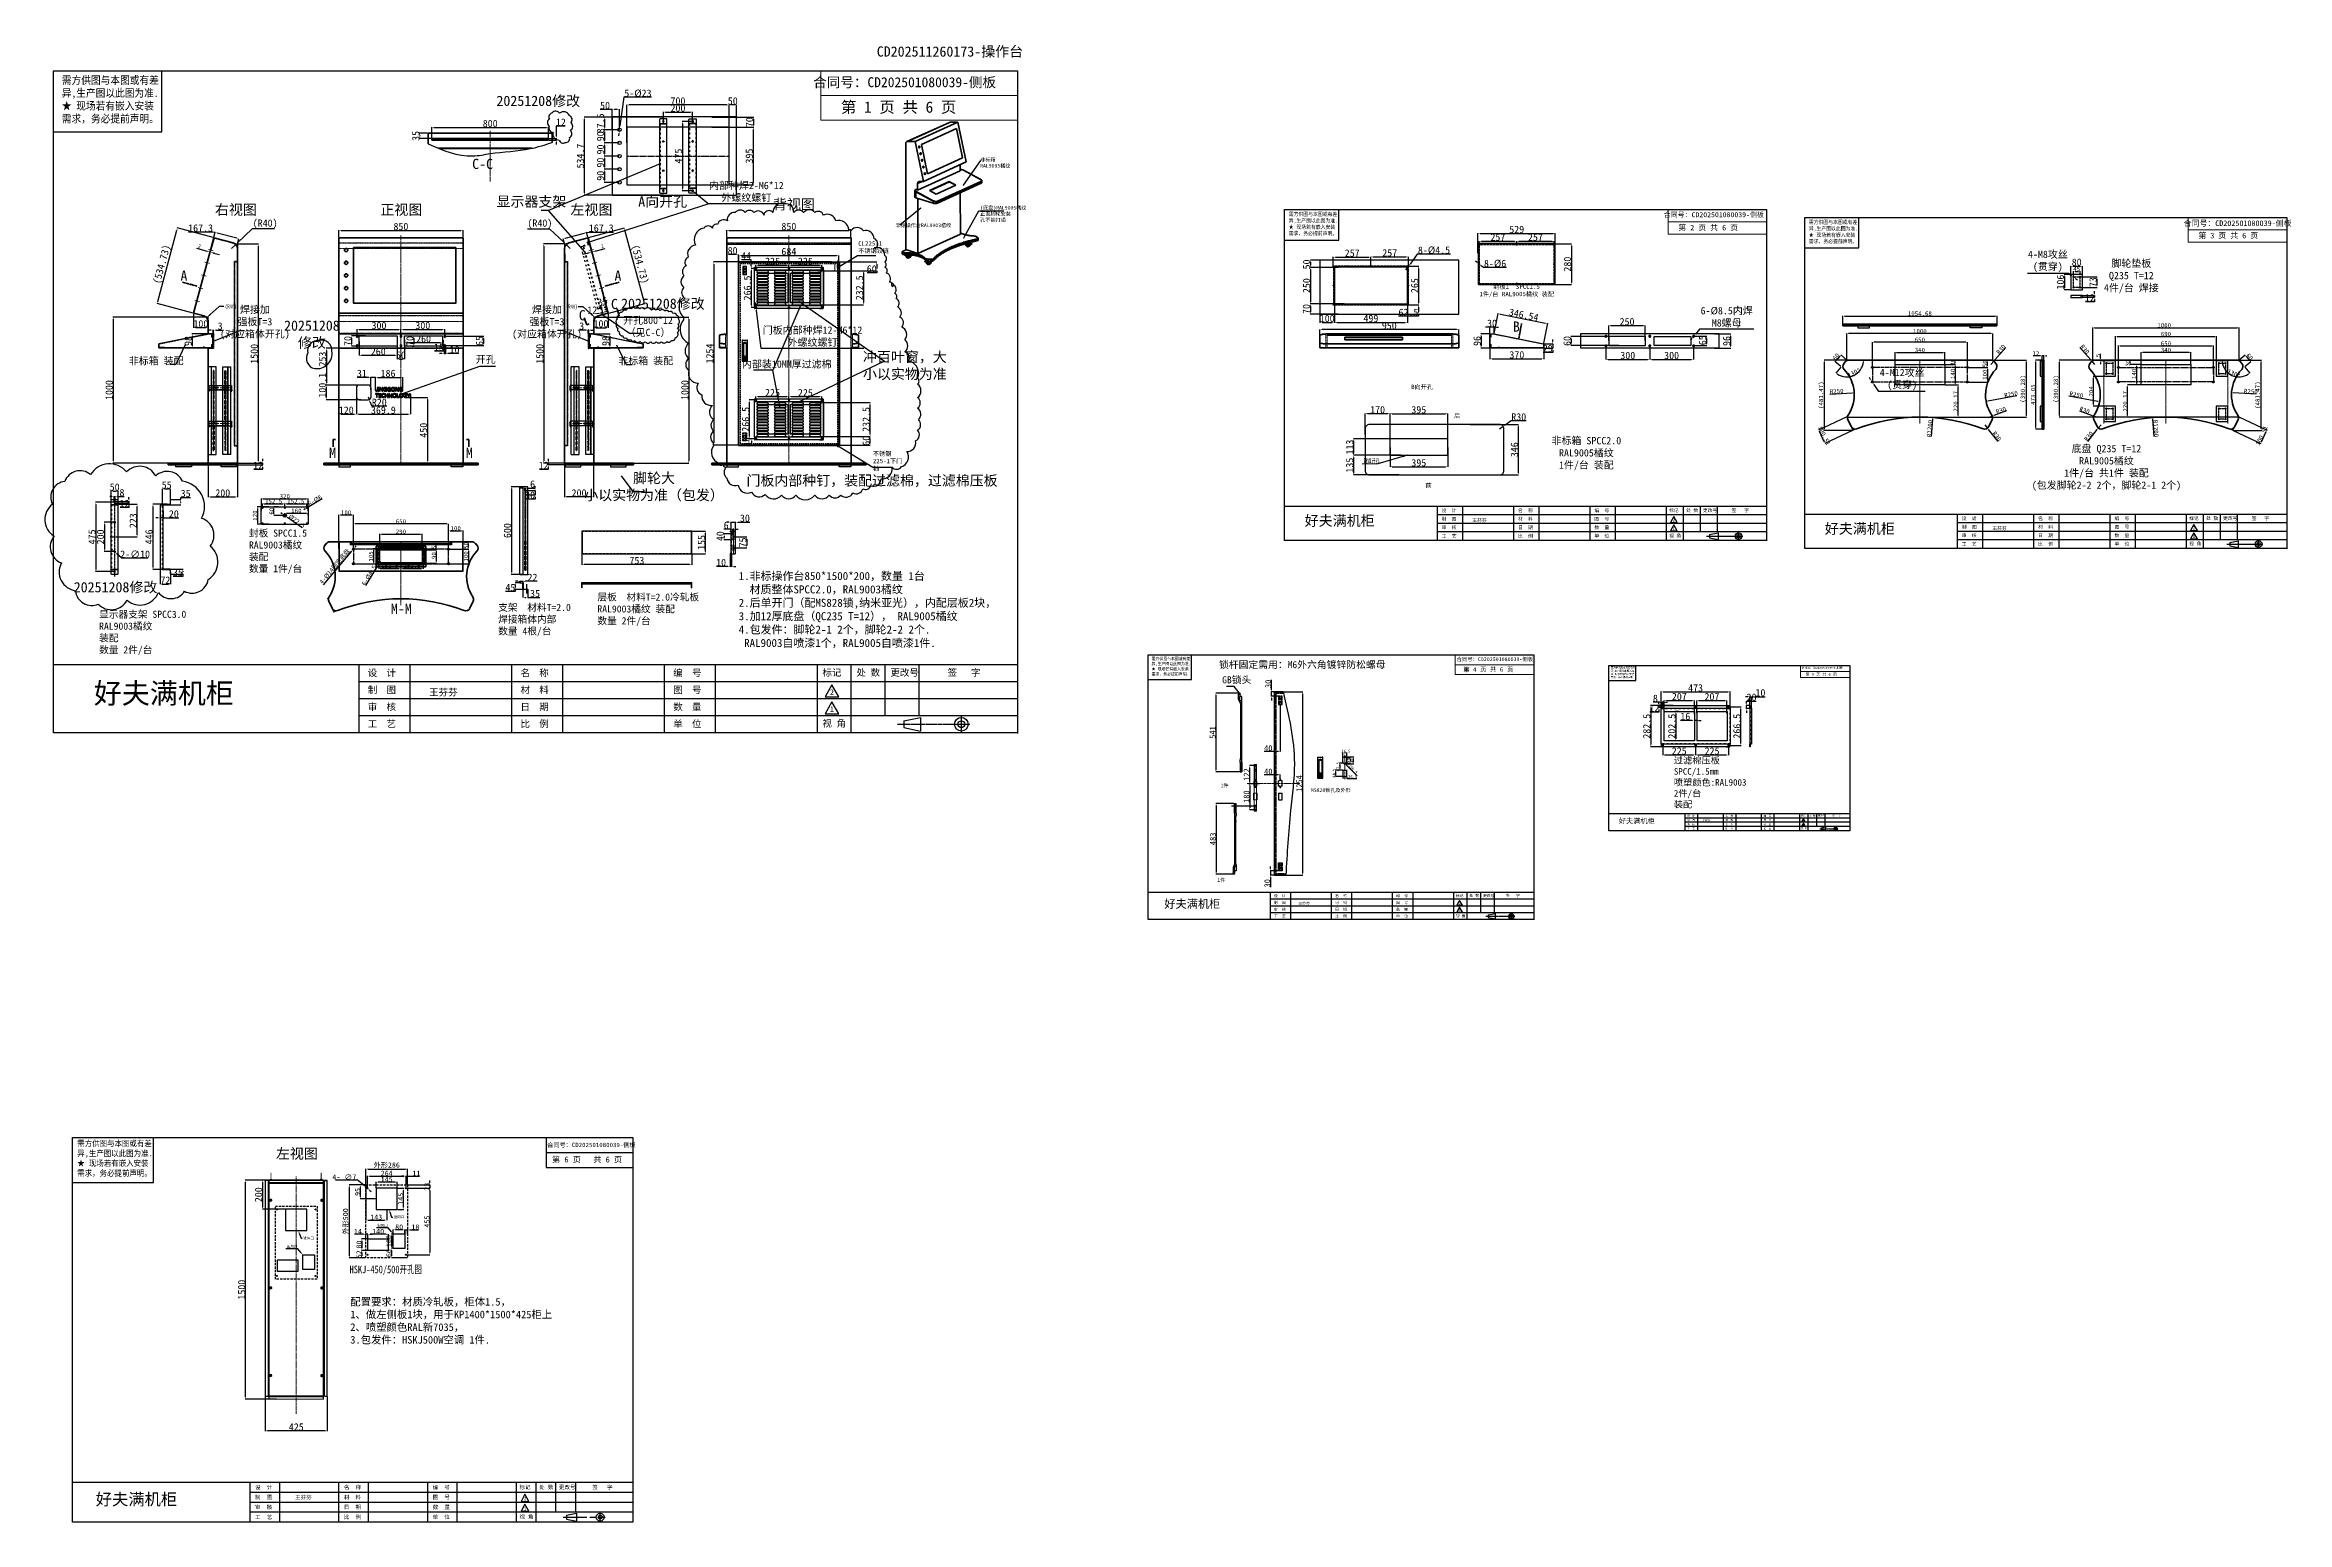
# Model space of a CAD drawing. Header units: millimetres. Extents: x 7760 to 23106, y -3343 to 6769.
import ezdxf
from ezdxf import colors
from ezdxf.entities.mleader import LeaderData, LeaderLine
from ezdxf.math import Vec2, Vec3

# ---------------------------------------------------------------- set-up
doc = ezdxf.new("R2010")
doc.units = ezdxf.units.MM
for name, pattern in [('ACAD_ISO02W100', [15, 12, -3]), ('ACAD_ISO03W100', [30, 12, -18]), ('ACAD_ISO04W100', [30, 24, -3, 0, -3]), ('ACAD_ISO08W100', [36, 24, -3, 6, -3]), ('ACBSITGL', [3, 2, -1]), ('ACISOWELD', [3, 2, -1]), ('AD_LTYPE6 0 mm', [16, 13, -1, 1, -1]), ('CENTER', [10.16, 6.35, -1.27, 1.27, -1.27]), ('CENTER2', [28.575, 19.05, -3.175, 3.175, -3.175]), ('CENTERX2', [20.32, 12.7, -2.54, 2.54, -2.54]), ('DASHED', [0.75, 0.5, -0.25]), ('HIDDEN', [1.905, 1.27, -0.635]), ('HIDDEN2', [4.7625, 3.175, -1.5875]), ('PHANTOM', [12.7, 6.35, -1.27, 1.27, -1.27, 1.27, -1.27]), ('PHANTOM2', [1.25, 0.625, -0.125, 0.125, -0.125, 0.125, -0.125])]:
    doc.linetypes.add(name, pattern=pattern)
for name, color, linetype in [('01', 7, 'Continuous'), ('2', 3, 'Continuous'), ('5剖面线层', 2, 'Continuous'), ('6文字层', 3, 'Continuous'), ('CON', 7, 'Continuous'), ('Default', 7, 'Continuous'), ('DV3_Default', 7, 'Continuous'), ('shixian', 7, 'Continuous'), ('tukuang', 7, 'Continuous'), ('xuxian1', 6, 'ACAD_ISO04W100'), ('zhongxingxian', 1, 'ACAD_ISO08W100'), ('标注', 136, 'Continuous')]:
    doc.layers.add(name, color=color, linetype=linetype)
for name, color, linetype, lineweight in [('2-dish', 2, 'PHANTOM2', 13), ('ACADxuxian1', 6, 'AD_LTYPE6 0 mm', 0), ('ACAD注释层', 3, 'Continuous', 0), ('AM_0', 7, 'Continuous', 50), ('DIM', 7, 'Continuous', 20), ('中心线', 1, 'CENTER2', 15), ('图框', 7, 'Continuous', 15), ('尺寸线', 3, 'Continuous', 15), ('注释层', 3, 'Continuous', 0), ('虚线层', 1, 'HIDDEN2', 13), ('轮廓层', 7, 'Continuous', 30)]:
    doc.layers.add(name, color=color, linetype=linetype, lineweight=lineweight)
doc.styles.add('SLDTEXTSTYLE0', font='')
doc.styles.add('SLDTEXTSTYLE3', font='TXT', dxfattribs={"width": 0.7, "bigfont": 'bigfont'})
doc.styles.add('SLDTEXTSTYLE9', font='TXT', dxfattribs={"width": 0.7})
doc.styles.get("Standard").update_dxf_attribs({"font": ''})
doc.styles.get('SLDTEXTSTYLE0').set_extended_font_data('宋体')
doc.styles.get('Standard').set_extended_font_data('SimSun')
doc.dimstyles.new('20#', dxfattribs={"dimtxt": 20, "dimasz": 10.5, "dimexe": 1.5, "dimexo": 3, "dimgap": 2, "dimtad": 1, "dimzin": 12, "dimdsep": 46, "dimtxsty": 'Standard', "dimcen": 15, "dimclrd": 3, "dimclre": 3, "dimclrt": 7, "dimadec": 0, "dimazin": 3, "dimtfac": 1, "dimtmove": 0, "dimatfit": 3, "dimfxl": 0, "dimarcsym": 0})
doc.dimstyles.new('30#', dxfattribs={"dimtxt": 30, "dimasz": 11, "dimexe": 1.5, "dimexo": 3, "dimgap": 2, "dimtad": 1, "dimzin": 12, "dimdsep": 46, "dimtxsty": 'Standard', "dimcen": 20, "dimclrd": 3, "dimclre": 3, "dimclrt": 7, "dimadec": 0, "dimazin": 3, "dimtfac": 1, "dimtmove": 0, "dimatfit": 3, "dimfxl": 0, "dimarcsym": 0})
doc.dimstyles.new('40#', dxfattribs={"dimtxt": 40, "dimasz": 14, "dimexe": 1.5, "dimexo": 3, "dimgap": 2, "dimtad": 1, "dimzin": 12, "dimdsep": 46, "dimtxsty": 'Standard', "dimcen": 20, "dimclrd": 3, "dimclre": 3, "dimclrt": 7, "dimadec": 0, "dimazin": 3, "dimtfac": 1, "dimtmove": 0, "dimatfit": 3, "dimfxl": 0, "dimarcsym": 0})
doc.dimstyles.new('50#', dxfattribs={"dimtxt": 50, "dimasz": 15, "dimexe": 1.5, "dimexo": 3, "dimgap": 2, "dimtad": 1, "dimtoh": 1, "dimzin": 12, "dimdsep": 46, "dimtxsty": 'Standard', "dimcen": 20, "dimclrd": 3, "dimclre": 3, "dimclrt": 7, "dimadec": 0, "dimazin": 3, "dimtfac": 1, "dimtmove": 0, "dimatfit": 3, "dimfxl": 0, "dimarcsym": 0})
doc.dimstyles.new('SLDDIMSTYLE11', dxfattribs={"dimtxt": 0.18, "dimasz": 32.64, "dimexe": 0, "dimexo": 0.0625, "dimgap": 0, "dimtad": 0, "dimtih": 1, "dimtoh": 1, "dimdec": 0, "dimrnd": 1e-09, "dimzin": 0, "dimdsep": 46, "dimtxsty": 'Standard', "dimsah": 1, "dimcen": 0.09, "dimadec": 0, "dimazin": 0, "dimtfac": 32.64, "dimtdec": 0, "dimtofl": 0, "dimtmove": 0, "dimatfit": 3, "dimfxl": 0, "dimfrac": 2, "dimtolj": 1, "dimtzin": 0, "dimarcsym": 0})
doc.dimstyles.new('SLDDIMSTYLE2', dxfattribs={"dimtxt": 28, "dimasz": 32.64, "dimexe": 0, "dimexo": 0.0625, "dimgap": 7, "dimtad": 1, "dimdec": 3, "dimrnd": 1e-09, "dimzin": 12, "dimdsep": 46, "dimtxsty": 'SLDTEXTSTYLE9', "dimsah": 1, "dimcen": 0.09, "dimadec": 0, "dimazin": 3, "dimtfac": 1, "dimtdec": 3, "dimtmove": 0, "dimatfit": 0, "dimfxl": 0, "dimfrac": 2, "dimtolj": 1, "dimtzin": 12, "dimarcsym": 0})
doc.dimstyles.new('SLDDIMSTYLE3', dxfattribs={"dimtxt": 0.18, "dimasz": 8.128, "dimexe": 0, "dimexo": 0.0625, "dimgap": 0, "dimtad": 0, "dimtih": 1, "dimtoh": 1, "dimdec": 0, "dimrnd": 1e-09, "dimzin": 0, "dimdsep": 46, "dimtxsty": 'Standard', "dimblk1": 'DOT', "dimblk2": 'DOT', "dimsah": 1, "dimcen": 0.09, "dimadec": 0, "dimazin": 0, "dimtfac": 8.128, "dimtdec": 0, "dimtofl": 0, "dimtmove": 0, "dimatfit": 3, "dimldrblk": 'DOT', "dimfxl": 0, "dimfrac": 2, "dimtolj": 1, "dimtzin": 0, "dimarcsym": 0})
doc.dimstyles.new('SLDDIMSTYLE5', dxfattribs={"dimtxt": 28, "dimasz": 32.64, "dimexe": 0, "dimexo": 0.0625, "dimgap": 7, "dimtad": 0, "dimtih": 1, "dimtoh": 1, "dimdec": 3, "dimrnd": 1e-09, "dimzin": 12, "dimdsep": 46, "dimtxsty": 'SLDTEXTSTYLE9', "dimsah": 1, "dimcen": 0, "dimadec": 0, "dimazin": 3, "dimtfac": 1, "dimtdec": 3, "dimtofl": 0, "dimtmove": 0, "dimatfit": 3, "dimfxl": 0, "dimfrac": 2, "dimtolj": 1, "dimtzin": 12, "dimarcsym": 0})

# ---------------------------------------------------------------- blocks, each defined once
blk = doc.blocks.new('*D27')
at = {"layer": 'Defpoints', "color": 0}
for p in [(9772, 5449), (10622, 5499), (10622, 5449)]:
    blk.add_point(p, dxfattribs=at)
at = {"layer": '轮廓层', "color": 3, "lineweight": -2}
for p, q in [((9772, 5452), (9772, 5500)), ((9787, 5499), (10607, 5499)), ((10622, 5452), (10622, 5500))]:
    blk.add_line(p, q, dxfattribs=at)
at = {"layer": '轮廓层', "color": 3}
for points in [[(9787, 5501), (9787, 5496), (9772, 5499)], [(10607, 5496), (10607, 5501), (10622, 5499)]]:
    blk.add_solid(points, dxfattribs=at)
at = {"layer": '轮廓层', "color": 7, "insert": (10197, 5551), "char_height": 50, "attachment_point": 2}
blk.add_mtext('850', dxfattribs=at)
blk = doc.blocks.new('*D28')
at = {"layer": 'Defpoints', "color": 0}
for p in [(11316, 5406), (11174, 3906), (11316, 3906)]:
    blk.add_point(p, dxfattribs=at)
at = {"layer": '轮廓层', "color": 3, "lineweight": -2}
for p, q in [((11313, 5406), (11173, 5406)), ((11174, 5391), (11174, 3921)), ((11313, 3906), (11173, 3906))]:
    blk.add_line(p, q, dxfattribs=at)
at = {"layer": '轮廓层', "color": 3}
for points in [[(11177, 5391), (11172, 5391), (11174, 5406)], [(11172, 3921), (11177, 3921), (11174, 3906)]]:
    blk.add_solid(points, dxfattribs=at)
at = {"layer": '轮廓层', "color": 7, "insert": (11122, 4654), "char_height": 50, "attachment_point": 2, "rotation": 90}
blk.add_mtext('1500', dxfattribs=at)
blk = doc.blocks.new('*D29')
at = {"layer": 'Defpoints', "color": 0}
for p in [(11516, 4906), (11745, 3906), (12167, 3906)]:
    blk.add_point(p, dxfattribs=at)
at = {"layer": '轮廓层', "color": 3, "lineweight": -2}
for p, q in [((11519, 4906), (12168, 4906)), ((12167, 4891), (12167, 3921)), ((11748, 3906), (12168, 3906))]:
    blk.add_line(p, q, dxfattribs=at)
at = {"layer": '轮廓层', "color": 3}
for points in [[(12169, 4891), (12164, 4891), (12167, 4906)], [(12164, 3921), (12169, 3921), (12167, 3906)]]:
    blk.add_solid(points, dxfattribs=at)
at = {"layer": '轮廓层', "color": 7, "insert": (12115, 4406), "char_height": 50, "attachment_point": 2, "rotation": 90}
blk.add_mtext('1000', dxfattribs=at)
blk = doc.blocks.new('*D30')
at = {"color": 0, "linetype": 'Continuous', "lineweight": -2}
for p, q in [((11477, 5446), (11502, 5350)), ((11478, 5449), (11504, 5351)), ((11536, 5359), (11594, 5375)), ((11471, 5342), (11439, 5333)), ((11504, 5351), (11502, 5350))]:
    blk.add_line(p, q, dxfattribs=at)
at = {"color": 0}
for points in [[(11472, 5336), (11469, 5347), (11502, 5350)], [(11534, 5364), (11537, 5354), (11504, 5351)]]:
    blk.add_solid(points, dxfattribs=at)
at = {"layer": 'Defpoints', "color": 0}
for p in [(11477, 5446), (11478, 5449), (11502, 5350)]:
    blk.add_point(p, dxfattribs=at)
at = {"color": 0, "lineweight": 18, "insert": (11571, 5405), "char_height": 28, "attachment_point": 2, "rotation": 15, "style": 'SLDTEXTSTYLE9'}
blk.add_mtext('\\A1;2', dxfattribs=at)
blk = doc.blocks.new('*D31')
at = {"layer": 'Defpoints', "color": 0}
for p in [(11327, 5402), (11356, 5375)]:
    blk.add_point(p, dxfattribs=at)
at = {"layer": '轮廓层', "color": 3, "lineweight": -2}
for p, q in [((11063, 5509), (11214, 5509)), ((11214, 5509), (11316, 5413)), ((11356, 5375), (11327, 5402))]:
    blk.add_line(p, q, dxfattribs=at)
at = {"layer": '轮廓层', "color": 3}
blk.add_solid([(11315, 5411), (11318, 5414), (11327, 5402)], dxfattribs=at)
at = {"layer": '轮廓层', "color": 7, "insert": (11063, 5574), "char_height": 50, "attachment_point": 1}
blk.add_mtext('(R40)', dxfattribs=at)
blk = doc.blocks.new('*D32')
at = {"color": 0, "linetype": 'Continuous', "lineweight": -2}
for p, q in [((11409, 4978), (11441, 4978)), ((11441, 4978), (11502, 4923))]:
    blk.add_line(p, q, dxfattribs=at)
at = {"color": 0}
blk.add_solid([(11499, 4919), (11506, 4927), (11527, 4902)], dxfattribs=at)
at = {"layer": 'Defpoints', "color": 0}
for p in [(11527, 4902), (11556, 4875)]:
    blk.add_point(p, dxfattribs=at)
at = {"color": 0, "lineweight": 18, "insert": (11326, 4992), "char_height": 28, "attachment_point": 1, "style": 'SLDTEXTSTYLE9'}
blk.add_mtext('\\A1;(R40)', dxfattribs=at)
blk = doc.blocks.new('*D33')
at = {"layer": 'Defpoints', "color": 0}
for p in [(11478, 5449), (11726, 5515), (11616, 4932)]:
    blk.add_point(p, dxfattribs=at)
at = {"layer": '轮廓层', "color": 3, "lineweight": -2}
for p, q in [((11481, 5450), (11728, 5516)), ((11861, 5013), (11730, 5501)), ((11619, 4933), (11866, 4999))]:
    blk.add_line(p, q, dxfattribs=at)
at = {"layer": '轮廓层', "color": 3}
for points in [[(11733, 5502), (11728, 5500), (11726, 5515)], [(11859, 5013), (11863, 5014), (11865, 4999)]]:
    blk.add_solid(points, dxfattribs=at)
at = {"layer": '轮廓层', "color": 7, "insert": (11859, 5274), "char_height": 50, "attachment_point": 2, "rotation": 285}
blk.add_mtext('(534.73)', dxfattribs=at)
blk = doc.blocks.new('*D34')
at = {"layer": 'Defpoints', "color": 0}
for p in [(11206, 3906), (11316, 3906), (11316, 3894)]:
    blk.add_point(p, dxfattribs=at)
at = {"layer": '轮廓层', "color": 3, "lineweight": -2}
for p, q in [((11145, 3864), (11206, 3864)), ((11313, 3906), (11204, 3906)), ((11313, 3894), (11204, 3894)), ((11206, 3921), (11206, 3936)), ((11206, 3894), (11206, 3906)), ((11206, 3864), (11206, 3879))]:
    blk.add_line(p, q, dxfattribs=at)
at = {"layer": '轮廓层', "color": 3}
for points in [[(11203, 3921), (11208, 3921), (11206, 3906)], [(11208, 3879), (11203, 3879), (11206, 3894)]]:
    blk.add_solid(points, dxfattribs=at)
at = {"layer": '轮廓层', "color": 7, "insert": (11174, 3916), "char_height": 50, "attachment_point": 2}
blk.add_mtext('12', dxfattribs=at)
blk = doc.blocks.new('*D35')
at = {"layer": 'Defpoints', "color": 0}
for p in [(11316, 3906), (11516, 3906), (11316, 3675)]:
    blk.add_point(p, dxfattribs=at)
at = {"layer": '轮廓层', "color": 3, "lineweight": -2}
for p, q in [((11316, 3903), (11316, 3673)), ((11516, 3903), (11516, 3673)), ((11501, 3675), (11331, 3675))]:
    blk.add_line(p, q, dxfattribs=at)
at = {"layer": '轮廓层', "color": 3}
for points in [[(11331, 3677), (11331, 3672), (11316, 3675)], [(11501, 3672), (11501, 3677), (11516, 3675)]]:
    blk.add_solid(points, dxfattribs=at)
at = {"layer": '轮廓层', "color": 7, "insert": (11416, 3727), "char_height": 50, "attachment_point": 2}
blk.add_mtext('200', dxfattribs=at)
blk = doc.blocks.new('*D36')
at = {"layer": 'Defpoints', "color": 0}
for p in [(11616, 4932), (11516, 4875), (11616, 4833)]:
    blk.add_point(p, dxfattribs=at)
at = {"layer": '轮廓层', "color": 3, "lineweight": -2}
for p, q in [((11616, 4929), (11616, 4831)), ((11516, 4872), (11516, 4831)), ((11531, 4833), (11601, 4833))]:
    blk.add_line(p, q, dxfattribs=at)
at = {"layer": '轮廓层', "color": 3}
for points in [[(11531, 4835), (11531, 4830), (11516, 4833)], [(11601, 4830), (11601, 4835), (11616, 4833)]]:
    blk.add_solid(points, dxfattribs=at)
at = {"layer": '轮廓层', "color": 7, "insert": (11566, 4885), "char_height": 50, "attachment_point": 2}
blk.add_mtext('100', dxfattribs=at)
blk = doc.blocks.new('*D37')
at = {"layer": 'Defpoints', "color": 0}
for p in [(11316, 5406), (11469, 5484), (11478, 5449)]:
    blk.add_point(p, dxfattribs=at)
at = {"layer": '轮廓层', "color": 3, "lineweight": -2}
for p, q in [((11316, 5408), (11307, 5442)), ((11321, 5445), (11454, 5480)), ((11477, 5452), (11468, 5486)), ((11469, 5484), (11483, 5488)), ((11483, 5488), (11651, 5488))]:
    blk.add_line(p, q, dxfattribs=at)
at = {"layer": '轮廓层', "color": 3}
for points in [[(11321, 5447), (11322, 5442), (11307, 5441)], [(11455, 5478), (11453, 5483), (11469, 5484)]]:
    blk.add_solid(points, dxfattribs=at)
at = {"layer": '轮廓层', "color": 7, "insert": (11568, 5515), "char_height": 50, "attachment_point": 5}
blk.add_mtext('167.3', dxfattribs=at)
blk = doc.blocks.new('SW_NOTE_9')
at = {"color": 0, "linetype": 'Continuous', "lineweight": 0}
blk.add_line((-107, 0), (0, 0), dxfattribs=at)
at = {"color": 0, "linetype": 'Continuous', "lineweight": 0, "insert": (-43, 35), "char_height": 28, "attachment_point": 2, "style": 'SLDTEXTSTYLE3'}
blk.add_mtext('{\\fSimSun|b0|i0|c134|p2;键盘开孔}', dxfattribs=at)
blk = doc.blocks.new('*D38')
at = {"color": 3, "lineweight": -2}
for p, q in [((11643, 6327), (11560, 6327)), ((11643, 6191), (11643, 6328)), ((11678, 6327), (11658, 6327)), ((11693, 6191), (11693, 6328))]:
    blk.add_line(p, q, dxfattribs=at)
at = {"color": 3}
for points in [[(11658, 6329), (11658, 6324), (11643, 6327)], [(11678, 6324), (11678, 6329), (11693, 6327)]]:
    blk.add_solid(points, dxfattribs=at)
at = {"layer": 'Defpoints', "color": 0}
for p in [(11643, 6327), (11643, 6188), (11693, 6188)]:
    blk.add_point(p, dxfattribs=at)
at = {"color": 7, "insert": (11594, 6354), "char_height": 50, "attachment_point": 5}
blk.add_mtext('50', dxfattribs=at)
blk = doc.blocks.new('*D39')
at = {"color": 3, "lineweight": -2}
for p, q in [((11995, 6275), (11450, 6275)), ((11452, 6260), (11452, 5756)), ((11995, 5741), (11450, 5741))]:
    blk.add_line(p, q, dxfattribs=at)
at = {"color": 3}
for points in [[(11454, 6260), (11449, 6260), (11452, 6275)], [(11449, 5756), (11454, 5756), (11452, 5741)]]:
    blk.add_solid(points, dxfattribs=at)
at = {"layer": 'Defpoints', "color": 0}
for p in [(11998, 6275), (11452, 5741), (11998, 5741)]:
    blk.add_point(p, dxfattribs=at)
at = {"color": 7, "insert": (11425, 6008), "char_height": 50, "attachment_point": 5, "rotation": 90}
blk.add_mtext('534.7', dxfattribs=at)
blk = doc.blocks.new('*D40')
at = {"color": 3, "lineweight": -2}
for p, q in [((11690, 6275), (11588, 6275)), ((11690, 6188), (11588, 6188)), ((11590, 6260), (11590, 6203))]:
    blk.add_line(p, q, dxfattribs=at)
at = {"color": 3}
for points in [[(11592, 6260), (11587, 6260), (11590, 6275)], [(11587, 6203), (11592, 6203), (11590, 6188)]]:
    blk.add_solid(points, dxfattribs=at)
at = {"layer": 'Defpoints', "color": 0}
for p in [(11590, 6188), (11693, 6275), (11693, 6188)]:
    blk.add_point(p, dxfattribs=at)
at = {"color": 7, "insert": (11563, 6232), "char_height": 50, "attachment_point": 5, "rotation": 90}
blk.add_mtext('87.5', dxfattribs=at)
blk = doc.blocks.new('*D41')
at = {"color": 3, "lineweight": -2}
for p, q in [((12325, 6275), (12612, 6275)), ((12325, 6205), (12612, 6205)), ((12610, 6260), (12610, 6220))]:
    blk.add_line(p, q, dxfattribs=at)
at = {"color": 3}
for points in [[(12613, 6260), (12608, 6260), (12610, 6275)], [(12608, 6220), (12613, 6220), (12610, 6205)]]:
    blk.add_solid(points, dxfattribs=at)
at = {"layer": 'Defpoints', "color": 0}
for p in [(12322, 6275), (12322, 6205), (12610, 6205)]:
    blk.add_point(p, dxfattribs=at)
at = {"color": 7, "insert": (12583, 6240), "char_height": 50, "attachment_point": 5, "rotation": 90}
blk.add_mtext('70', dxfattribs=at)
blk = doc.blocks.new('*D42')
at = {"color": 3, "lineweight": -2}
for p, q in [((12388, 6205), (12610, 6205)), ((12608, 6190), (12608, 5825)), ((12388, 5810), (12610, 5810))]:
    blk.add_line(p, q, dxfattribs=at)
at = {"color": 3}
for points in [[(12611, 6190), (12606, 6190), (12608, 6205)], [(12606, 5825), (12611, 5825), (12608, 5810)]]:
    blk.add_solid(points, dxfattribs=at)
at = {"layer": 'Defpoints', "color": 0}
for p in [(12385, 6205), (12385, 5810), (12608, 5810)]:
    blk.add_point(p, dxfattribs=at)
at = {"color": 7, "insert": (12581, 6008), "char_height": 50, "attachment_point": 5, "rotation": 90}
blk.add_mtext('395', dxfattribs=at)
blk = doc.blocks.new('*D43')
at = {"color": 3, "lineweight": -2}
for p, q in [((12443, 6120), (12443, 6359)), ((12478, 6358), (12458, 6358)), ((12493, 6120), (12493, 6359))]:
    blk.add_line(p, q, dxfattribs=at)
at = {"color": 3}
for points in [[(12458, 6360), (12458, 6355), (12443, 6358)], [(12478, 6355), (12478, 6360), (12493, 6358)]]:
    blk.add_solid(points, dxfattribs=at)
at = {"layer": 'Defpoints', "color": 0}
for p in [(12443, 6358), (12443, 6117), (12493, 6117)]:
    blk.add_point(p, dxfattribs=at)
at = {"color": 7, "insert": (12468, 6385), "char_height": 50, "attachment_point": 5}
blk.add_mtext('50', dxfattribs=at)
blk = doc.blocks.new('*D44')
at = {"color": 3, "lineweight": -2}
for p, q in [((11743, 6099), (11743, 6359)), ((12428, 6358), (11758, 6358)), ((12443, 6120), (12443, 6359))]:
    blk.add_line(p, q, dxfattribs=at)
at = {"color": 3}
for points in [[(11758, 6360), (11758, 6355), (11743, 6358)], [(12428, 6355), (12428, 6360), (12443, 6358)]]:
    blk.add_solid(points, dxfattribs=at)
at = {"layer": 'Defpoints', "color": 0}
for p in [(11743, 6358), (11743, 6096), (12443, 6117)]:
    blk.add_point(p, dxfattribs=at)
at = {"color": 7, "insert": (12093, 6385), "char_height": 50, "attachment_point": 5}
blk.add_mtext('700', dxfattribs=at)
blk = doc.blocks.new('*D45')
at = {"color": 3, "lineweight": -2}
for p, q in [((11690, 6188), (11588, 6188)), ((11590, 6173), (11590, 6113)), ((11690, 6098), (11588, 6098))]:
    blk.add_line(p, q, dxfattribs=at)
at = {"color": 3}
for points in [[(11592, 6173), (11587, 6173), (11590, 6188)], [(11587, 6113), (11592, 6113), (11590, 6098)]]:
    blk.add_solid(points, dxfattribs=at)
at = {"layer": 'Defpoints', "color": 0}
for p in [(11693, 6188), (11590, 6098), (11693, 6098)]:
    blk.add_point(p, dxfattribs=at)
at = {"color": 7, "insert": (11563, 6143), "char_height": 50, "attachment_point": 5, "rotation": 90}
blk.add_mtext('90', dxfattribs=at)
blk = doc.blocks.new('*D46')
at = {"color": 3, "lineweight": -2}
for p, q in [((11690, 6098), (11588, 6098)), ((11690, 6008), (11588, 6008)), ((11590, 6083), (11590, 6023))]:
    blk.add_line(p, q, dxfattribs=at)
at = {"color": 3}
for points in [[(11592, 6083), (11587, 6083), (11590, 6098)], [(11587, 6023), (11592, 6023), (11590, 6008)]]:
    blk.add_solid(points, dxfattribs=at)
at = {"layer": 'Defpoints', "color": 0}
for p in [(11590, 6008), (11693, 6098), (11693, 6008)]:
    blk.add_point(p, dxfattribs=at)
at = {"color": 7, "insert": (11563, 6053), "char_height": 50, "attachment_point": 5, "rotation": 90}
blk.add_mtext('90', dxfattribs=at)
blk = doc.blocks.new('*D47')
at = {"color": 3, "lineweight": -2}
for p, q in [((11690, 6008), (11588, 6008)), ((11590, 5993), (11590, 5933)), ((11690, 5918), (11588, 5918))]:
    blk.add_line(p, q, dxfattribs=at)
at = {"color": 3}
for points in [[(11592, 5993), (11587, 5993), (11590, 6008)], [(11587, 5933), (11592, 5933), (11590, 5918)]]:
    blk.add_solid(points, dxfattribs=at)
at = {"layer": 'Defpoints', "color": 0}
for p in [(11693, 6008), (11590, 5918), (11693, 5918)]:
    blk.add_point(p, dxfattribs=at)
at = {"color": 7, "insert": (11563, 5963), "char_height": 50, "attachment_point": 5, "rotation": 90}
blk.add_mtext('90', dxfattribs=at)
blk = doc.blocks.new('*D48')
at = {"color": 3, "lineweight": -2}
for p, q in [((11690, 5918), (11588, 5918)), ((11590, 5903), (11590, 5843)), ((11690, 5828), (11588, 5828))]:
    blk.add_line(p, q, dxfattribs=at)
at = {"color": 3}
for points in [[(11592, 5903), (11587, 5903), (11590, 5918)], [(11587, 5843), (11592, 5843), (11590, 5828)]]:
    blk.add_solid(points, dxfattribs=at)
at = {"layer": 'Defpoints', "color": 0}
for p in [(11693, 5918), (11590, 5828), (11693, 5828)]:
    blk.add_point(p, dxfattribs=at)
at = {"color": 7, "insert": (11563, 5873), "char_height": 50, "attachment_point": 5, "rotation": 90}
blk.add_mtext('90', dxfattribs=at)
blk = doc.blocks.new('*D49')
at = {"color": 3, "lineweight": -2}
for p, q in [((11723, 6410), (11696, 6214)), ((11913, 6410), (11723, 6410)), ((11689, 6162), (11687, 6147)), ((11691, 6176), (11694, 6199))]:
    blk.add_line(p, q, dxfattribs=at)
at = {"color": 3}
for points in [[(11692, 6161), (11687, 6162), (11691, 6176)], [(11694, 6214), (11699, 6214), (11694, 6199)]]:
    blk.add_solid(points, dxfattribs=at)
at = {"layer": 'Defpoints', "color": 0}
for p in [(11691, 6176), (11694, 6199)]:
    blk.add_point(p, dxfattribs=at)
at = {"color": 7, "insert": (11819, 6437), "char_height": 50, "attachment_point": 5}
blk.add_mtext('5-%%c23', dxfattribs=at)
blk = doc.blocks.new('*D50')
at = {"color": 3, "lineweight": -2}
for p, q in [((16796, 4101), (16796, 4246)), ((16951, 4244), (16811, 4244)), ((16966, 4019), (16966, 4246))]:
    blk.add_line(p, q, dxfattribs=at)
at = {"color": 3}
for points in [[(16811, 4247), (16811, 4242), (16796, 4244)], [(16951, 4242), (16951, 4247), (16966, 4244)]]:
    blk.add_solid(points, dxfattribs=at)
at = {"layer": 'Defpoints', "color": 0}
for p in [(16796, 4244), (16796, 4098), (16966, 4016)]:
    blk.add_point(p, dxfattribs=at)
at = {"color": 7, "insert": (16881, 4271), "char_height": 50, "attachment_point": 5}
blk.add_mtext('170', dxfattribs=at)
blk = doc.blocks.new('*D51')
at = {"color": 3, "lineweight": -2}
for p, q in [((17040, 4073), (16716, 4073)), ((16717, 4058), (16717, 3975)), ((17040, 3960), (16716, 3960))]:
    blk.add_line(p, q, dxfattribs=at)
at = {"color": 3}
for points in [[(16720, 4058), (16715, 4058), (16717, 4073)], [(16715, 3975), (16720, 3975), (16717, 3960)]]:
    blk.add_solid(points, dxfattribs=at)
at = {"layer": 'Defpoints', "color": 0}
for p in [(17043, 4073), (16717, 3960), (17043, 3960)]:
    blk.add_point(p, dxfattribs=at)
at = {"color": 7, "insert": (16690, 4016), "char_height": 50, "attachment_point": 5, "rotation": 90}
blk.add_mtext('113', dxfattribs=at)
blk = doc.blocks.new('*D52')
at = {"color": 3, "lineweight": -2}
for p, q in [((17011, 3960), (16716, 3960)), ((16717, 3945), (16717, 3840)), ((17027, 3825), (16716, 3825))]:
    blk.add_line(p, q, dxfattribs=at)
at = {"color": 3}
for points in [[(16720, 3945), (16715, 3945), (16717, 3960)], [(16715, 3840), (16720, 3840), (16717, 3825)]]:
    blk.add_solid(points, dxfattribs=at)
at = {"layer": 'Defpoints', "color": 0}
for p in [(17014, 3960), (16717, 3825), (17030, 3825)]:
    blk.add_point(p, dxfattribs=at)
at = {"color": 7, "insert": (16690, 3892), "char_height": 50, "attachment_point": 5, "rotation": 90}
blk.add_mtext('135', dxfattribs=at)
blk = doc.blocks.new('*D53')
at = {"color": 3, "lineweight": -2}
for p, q in [((16966, 4019), (16966, 4246)), ((16981, 4244), (17346, 4244)), ((17361, 4019), (17361, 4246))]:
    blk.add_line(p, q, dxfattribs=at)
at = {"color": 3}
for points in [[(16981, 4247), (16981, 4242), (16966, 4244)], [(17346, 4242), (17346, 4247), (17361, 4244)]]:
    blk.add_solid(points, dxfattribs=at)
at = {"layer": 'Defpoints', "color": 0}
for p in [(17361, 4244), (16966, 4016), (17361, 4016)]:
    blk.add_point(p, dxfattribs=at)
at = {"color": 7, "insert": (17163, 4271), "char_height": 50, "attachment_point": 5}
blk.add_mtext('395', dxfattribs=at)
blk = doc.blocks.new('*D54')
at = {"color": 3, "lineweight": -2}
for p, q in [((16966, 4013), (16966, 3880)), ((17361, 4013), (17361, 3880)), ((16981, 3881), (17346, 3881))]:
    blk.add_line(p, q, dxfattribs=at)
at = {"color": 3}
for points in [[(16981, 3884), (16981, 3879), (16966, 3881)], [(17346, 3879), (17346, 3884), (17361, 3881)]]:
    blk.add_solid(points, dxfattribs=at)
at = {"layer": 'Defpoints', "color": 0}
for p in [(16966, 4016), (17361, 4016), (17361, 3881)]:
    blk.add_point(p, dxfattribs=at)
at = {"color": 7, "insert": (17163, 3908), "char_height": 50, "attachment_point": 5}
blk.add_mtext('395', dxfattribs=at)
blk = doc.blocks.new('*D55')
at = {"layer": 'Defpoints', "color": 0}
for p in [(12427, 5449), (13277, 5499), (13277, 5449)]:
    blk.add_point(p, dxfattribs=at)
at = {"layer": '轮廓层', "color": 3, "lineweight": -2}
for p, q in [((12427, 5452), (12427, 5500)), ((12442, 5499), (13262, 5499)), ((13277, 5452), (13277, 5500))]:
    blk.add_line(p, q, dxfattribs=at)
at = {"layer": '轮廓层', "color": 3}
for points in [[(12442, 5501), (12442, 5496), (12427, 5499)], [(13262, 5496), (13262, 5501), (13277, 5499)]]:
    blk.add_solid(points, dxfattribs=at)
at = {"layer": '轮廓层', "color": 7, "insert": (12852, 5551), "char_height": 50, "attachment_point": 2}
blk.add_mtext('850', dxfattribs=at)
blk = doc.blocks.new('*D57')
at = {"color": 3, "lineweight": -2}
for p, q in [((13051, 5223), (13455, 5223)), ((13115, 5283), (13455, 5283)), ((13453, 5268), (13453, 5238)), ((13453, 5223), (13453, 5208)), ((13453, 5208), (13387, 5208))]:
    blk.add_line(p, q, dxfattribs=at)
at = {"color": 3}
for points in [[(13456, 5268), (13451, 5268), (13453, 5283)], [(13451, 5238), (13456, 5238), (13453, 5223)]]:
    blk.add_solid(points, dxfattribs=at)
at = {"layer": 'Defpoints', "color": 0}
for p in [(13048, 5223), (13112, 5283), (13453, 5223)]:
    blk.add_point(p, dxfattribs=at)
at = {"color": 7, "insert": (13419, 5235), "char_height": 50, "attachment_point": 5}
blk.add_mtext('60', dxfattribs=at)
blk = doc.blocks.new('*D58')
at = {"color": 3, "lineweight": -2}
for p, q in [((13051, 5223), (13363, 5223)), ((13362, 5208), (13362, 5005)), ((13051, 4990), (13363, 4990))]:
    blk.add_line(p, q, dxfattribs=at)
at = {"color": 3}
for points in [[(13364, 5208), (13359, 5208), (13362, 5223)], [(13359, 5005), (13364, 5005), (13362, 4990)]]:
    blk.add_solid(points, dxfattribs=at)
at = {"layer": 'Defpoints', "color": 0}
for p in [(13048, 5223), (13048, 4990), (13362, 4990)]:
    blk.add_point(p, dxfattribs=at)
at = {"color": 7, "insert": (13335, 5106), "char_height": 50, "attachment_point": 5, "rotation": 90}
blk.add_mtext('232.5', dxfattribs=at)
blk = doc.blocks.new('*D59')
at = {"color": 3, "lineweight": -2}
for p, q in [((13035, 4089), (13409, 4089)), ((13100, 4029), (13409, 4029)), ((13408, 4044), (13408, 4074))]:
    blk.add_line(p, q, dxfattribs=at)
at = {"color": 3}
for points in [[(13410, 4074), (13405, 4074), (13408, 4089)], [(13405, 4044), (13410, 4044), (13408, 4029)]]:
    blk.add_solid(points, dxfattribs=at)
at = {"layer": 'Defpoints', "color": 0}
for p in [(13032, 4089), (13097, 4029), (13408, 4089)]:
    blk.add_point(p, dxfattribs=at)
at = {"color": 7, "insert": (13381, 4059), "char_height": 50, "attachment_point": 5, "rotation": 90}
blk.add_mtext('60', dxfattribs=at)
blk = doc.blocks.new('*D60')
at = {"color": 3, "lineweight": -2}
for p, q in [((13035, 4321), (13409, 4321)), ((13408, 4104), (13408, 4306)), ((13035, 4089), (13409, 4089))]:
    blk.add_line(p, q, dxfattribs=at)
at = {"color": 3}
for points in [[(13410, 4306), (13405, 4306), (13408, 4321)], [(13405, 4104), (13410, 4104), (13408, 4089)]]:
    blk.add_solid(points, dxfattribs=at)
at = {"layer": 'Defpoints', "color": 0}
for p in [(13032, 4321), (13408, 4321), (13032, 4089)]:
    blk.add_point(p, dxfattribs=at)
at = {"color": 7, "insert": (13381, 4205), "char_height": 50, "attachment_point": 5, "rotation": 90}
blk.add_mtext('232.5', dxfattribs=at)
blk = doc.blocks.new('*D61')
at = {"layer": 'Defpoints', "color": 0}
for p in [(16486, 4820), (16486, 4694), (17436, 4694)]:
    blk.add_point(p, dxfattribs=at)
at = {"layer": '轮廓层', "color": 3, "lineweight": -2}
for p, q in [((16486, 4697), (16486, 4821)), ((17421, 4820), (16501, 4820)), ((17436, 4697), (17436, 4821))]:
    blk.add_line(p, q, dxfattribs=at)
at = {"layer": '轮廓层', "color": 3}
for points in [[(16501, 4822), (16501, 4817), (16486, 4820)], [(17421, 4817), (17421, 4822), (17436, 4820)]]:
    blk.add_solid(points, dxfattribs=at)
at = {"layer": '轮廓层', "color": 7, "insert": (16961, 4872), "char_height": 50, "attachment_point": 2}
blk.add_mtext('950', dxfattribs=at)
blk = doc.blocks.new('*D62')
at = {"color": 3, "lineweight": -2}
for p, q in [((17646, 4790), (17587, 4790)), ((17589, 4775), (17589, 4709)), ((17646, 4694), (17587, 4694))]:
    blk.add_line(p, q, dxfattribs=at)
at = {"color": 3}
for points in [[(17591, 4775), (17586, 4775), (17589, 4790)], [(17586, 4709), (17591, 4709), (17589, 4694)]]:
    blk.add_solid(points, dxfattribs=at)
at = {"layer": 'Defpoints', "color": 0}
for p in [(17649, 4790), (17589, 4694), (17649, 4694)]:
    blk.add_point(p, dxfattribs=at)
at = {"color": 7, "insert": (17562, 4742), "char_height": 50, "attachment_point": 5, "rotation": 90}
blk.add_mtext('96', dxfattribs=at)
blk = doc.blocks.new('*D63')
at = {"color": 3, "lineweight": -2}
for p, q in [((17649, 4692), (17649, 4618)), ((17664, 4620), (18004, 4620)), ((18019, 4691), (18019, 4618))]:
    blk.add_line(p, q, dxfattribs=at)
at = {"color": 3}
for points in [[(17664, 4622), (17664, 4617), (17649, 4620)], [(18004, 4617), (18004, 4622), (18019, 4620)]]:
    blk.add_solid(points, dxfattribs=at)
at = {"layer": 'Defpoints', "color": 0}
for p in [(17649, 4695), (18019, 4694), (18019, 4620)]:
    blk.add_point(p, dxfattribs=at)
at = {"color": 7, "insert": (17834, 4647), "char_height": 50, "attachment_point": 5}
blk.add_mtext('370', dxfattribs=at)
blk = doc.blocks.new('*D64')
at = {"color": 3, "lineweight": -2}
for p, q in [((17716, 4141), (17741, 4158)), ((17795, 4195), (17753, 4166)), ((17898, 4195), (17795, 4195))]:
    blk.add_line(p, q, dxfattribs=at)
at = {"color": 3}
blk.add_solid([(17752, 4168), (17754, 4164), (17741, 4158)], dxfattribs=at)
at = {"layer": 'Defpoints', "color": 0}
for p in [(17741, 4158), (17716, 4141)]:
    blk.add_point(p, dxfattribs=at)
at = {"color": 7, "insert": (17847, 4222), "char_height": 50, "attachment_point": 5}
blk.add_mtext('R30', dxfattribs=at)
blk = doc.blocks.new('*D65')
at = {"color": 3, "lineweight": -2}
for p, q in [((17679, 4793), (17706, 4930)), ((17721, 4925), (18031, 4864)), ((18019, 4726), (18046, 4863))]:
    blk.add_line(p, q, dxfattribs=at)
at = {"color": 3}
for points in [[(17721, 4928), (17720, 4923), (17706, 4928)], [(18031, 4862), (18032, 4866), (18046, 4861)]]:
    blk.add_solid(points, dxfattribs=at)
at = {"layer": 'Defpoints', "color": 0}
for p in [(17679, 4790), (18046, 4861), (18019, 4723)]:
    blk.add_point(p, dxfattribs=at)
at = {"color": 7, "insert": (17881, 4921), "char_height": 50, "attachment_point": 5, "rotation": 348.8522}
blk.add_mtext('346.54', dxfattribs=at)
blk = doc.blocks.new('*D66')
at = {"color": 3, "lineweight": -2}
for p, q in [((16578, 5257), (16578, 5318)), ((16593, 5316), (16820, 5316)), ((16835, 5257), (16835, 5318))]:
    blk.add_line(p, q, dxfattribs=at)
at = {"color": 3}
for points in [[(16593, 5319), (16593, 5314), (16578, 5316)], [(16820, 5314), (16820, 5319), (16835, 5316)]]:
    blk.add_solid(points, dxfattribs=at)
at = {"layer": 'Defpoints', "color": 0}
for p in [(16578, 5254), (16835, 5316), (16835, 5254)]:
    blk.add_point(p, dxfattribs=at)
at = {"color": 7, "insert": (16707, 5343), "char_height": 50, "attachment_point": 5}
blk.add_mtext('257', dxfattribs=at)
blk = doc.blocks.new('*D67')
at = {"color": 3, "lineweight": -2}
for p, q in [((16835, 5257), (16835, 5319)), ((16850, 5318), (17077, 5318)), ((17092, 5257), (17092, 5319))]:
    blk.add_line(p, q, dxfattribs=at)
at = {"color": 3}
for points in [[(16850, 5320), (16850, 5315), (16835, 5318)], [(17077, 5315), (17077, 5320), (17092, 5318)]]:
    blk.add_solid(points, dxfattribs=at)
at = {"layer": 'Defpoints', "color": 0}
for p in [(16835, 5254), (17092, 5318), (17092, 5254)]:
    blk.add_point(p, dxfattribs=at)
at = {"color": 7, "insert": (16964, 5345), "char_height": 50, "attachment_point": 5}
blk.add_mtext('257', dxfattribs=at)
blk = doc.blocks.new('*D68')
at = {"color": 3, "lineweight": -2}
for p, q in [((16597, 5296), (16421, 5296)), ((16613, 5246), (16421, 5246)), ((16422, 5281), (16422, 5261))]:
    blk.add_line(p, q, dxfattribs=at)
at = {"color": 3}
for points in [[(16425, 5281), (16420, 5281), (16422, 5296)], [(16420, 5261), (16425, 5261), (16422, 5246)]]:
    blk.add_solid(points, dxfattribs=at)
at = {"layer": 'Defpoints', "color": 0}
for p in [(16422, 5246), (16600, 5296), (16616, 5246)]:
    blk.add_point(p, dxfattribs=at)
at = {"color": 7, "insert": (16395, 5266), "char_height": 50, "attachment_point": 5, "rotation": 90}
blk.add_mtext('50', dxfattribs=at)
blk = doc.blocks.new('*D69')
at = {"color": 3, "lineweight": -2}
for p, q in [((16613, 5246), (16421, 5246)), ((16422, 5231), (16422, 5011)), ((16652, 4996), (16421, 4996))]:
    blk.add_line(p, q, dxfattribs=at)
at = {"color": 3}
for points in [[(16425, 5231), (16420, 5231), (16422, 5246)], [(16420, 5011), (16425, 5011), (16422, 4996)]]:
    blk.add_solid(points, dxfattribs=at)
at = {"layer": 'Defpoints', "color": 0}
for p in [(16616, 5246), (16422, 4996), (16655, 4996)]:
    blk.add_point(p, dxfattribs=at)
at = {"color": 7, "insert": (16395, 5121), "char_height": 50, "attachment_point": 5, "rotation": 90}
blk.add_mtext('250', dxfattribs=at)
blk = doc.blocks.new('*D70')
at = {"color": 3, "lineweight": -2}
for p, q in [((17034, 5254), (17163, 5254)), ((17162, 5239), (17162, 5004)), ((17048, 4989), (17163, 4989))]:
    blk.add_line(p, q, dxfattribs=at)
at = {"color": 3}
for points in [[(17164, 5239), (17159, 5239), (17162, 5254)], [(17159, 5004), (17164, 5004), (17162, 4989)]]:
    blk.add_solid(points, dxfattribs=at)
at = {"layer": 'Defpoints', "color": 0}
for p in [(17031, 5254), (17045, 4989), (17162, 4989)]:
    blk.add_point(p, dxfattribs=at)
at = {"color": 7, "insert": (17135, 5121), "char_height": 50, "attachment_point": 5, "rotation": 90}
blk.add_mtext('265', dxfattribs=at)
blk = doc.blocks.new('*D71')
at = {"color": 3, "lineweight": -2}
for p, q in [((17082, 5240), (17073, 5228)), ((17091, 5252), (17094, 5256)), ((17152, 5336), (17103, 5268)), ((17379, 5336), (17152, 5336))]:
    blk.add_line(p, q, dxfattribs=at)
at = {"color": 3}
for points in [[(17084, 5238), (17080, 5241), (17091, 5252)], [(17101, 5269), (17105, 5266), (17094, 5256)]]:
    blk.add_solid(points, dxfattribs=at)
at = {"layer": 'Defpoints', "color": 0}
for p in [(17091, 5252), (17094, 5256)]:
    blk.add_point(p, dxfattribs=at)
at = {"color": 7, "insert": (17267, 5363), "char_height": 50, "attachment_point": 5}
blk.add_mtext('8-%%c4.5', dxfattribs=at)
blk = doc.blocks.new('*D72')
at = {"color": 3, "lineweight": -2}
for p, q in [((17568, 5344), (17568, 5480)), ((17583, 5478), (18082, 5478)), ((18097, 5344), (18097, 5480))]:
    blk.add_line(p, q, dxfattribs=at)
at = {"color": 3}
for points in [[(17583, 5481), (17583, 5476), (17568, 5478)], [(18082, 5476), (18082, 5481), (18097, 5478)]]:
    blk.add_solid(points, dxfattribs=at)
at = {"layer": 'Defpoints', "color": 0}
for p in [(18097, 5478), (17568, 5341), (18097, 5341)]:
    blk.add_point(p, dxfattribs=at)
at = {"color": 7, "insert": (17833, 5505), "char_height": 50, "attachment_point": 5}
blk.add_mtext('529', dxfattribs=at)
blk = doc.blocks.new('*D73')
at = {"color": 3, "lineweight": -2}
for p, q in [((18038, 5408), (18209, 5408)), ((18207, 5393), (18207, 5143)), ((18038, 5128), (18209, 5128))]:
    blk.add_line(p, q, dxfattribs=at)
at = {"color": 3}
for points in [[(18210, 5393), (18205, 5393), (18207, 5408)], [(18205, 5143), (18210, 5143), (18207, 5128)]]:
    blk.add_solid(points, dxfattribs=at)
at = {"layer": 'Defpoints', "color": 0}
for p in [(18035, 5408), (18035, 5128), (18207, 5128)]:
    blk.add_point(p, dxfattribs=at)
at = {"color": 7, "insert": (18180, 5268), "char_height": 50, "attachment_point": 5, "rotation": 90}
blk.add_mtext('280', dxfattribs=at)
blk = doc.blocks.new('*D74')
at = {"color": 3, "lineweight": -2}
for p, q in [((17576, 5404), (17576, 5426)), ((17591, 5425), (17818, 5425)), ((17833, 5404), (17833, 5426))]:
    blk.add_line(p, q, dxfattribs=at)
at = {"color": 3}
for points in [[(17591, 5427), (17591, 5422), (17576, 5425)], [(17818, 5422), (17818, 5427), (17833, 5425)]]:
    blk.add_solid(points, dxfattribs=at)
at = {"layer": 'Defpoints', "color": 0}
for p in [(17576, 5401), (17833, 5425), (17833, 5401)]:
    blk.add_point(p, dxfattribs=at)
at = {"color": 7, "insert": (17704, 5452), "char_height": 50, "attachment_point": 5}
blk.add_mtext('257', dxfattribs=at)
blk = doc.blocks.new('*D75')
at = {"color": 3, "lineweight": -2}
for p, q in [((17833, 5404), (17833, 5426)), ((17848, 5425), (18075, 5425)), ((18090, 5404), (18090, 5426))]:
    blk.add_line(p, q, dxfattribs=at)
at = {"color": 3}
for points in [[(17848, 5427), (17848, 5422), (17833, 5425)], [(18075, 5422), (18075, 5427), (18090, 5425)]]:
    blk.add_solid(points, dxfattribs=at)
at = {"layer": 'Defpoints', "color": 0}
for p in [(17833, 5401), (18090, 5425), (18090, 5401)]:
    blk.add_point(p, dxfattribs=at)
at = {"color": 7, "insert": (17961, 5452), "char_height": 50, "attachment_point": 5}
blk.add_mtext('257', dxfattribs=at)
blk = doc.blocks.new('*D76')
at = {"color": 3, "lineweight": -2}
for p, q in [((16486, 5089), (16486, 4867)), ((16586, 5089), (16586, 4867)), ((16501, 4869), (16571, 4869))]:
    blk.add_line(p, q, dxfattribs=at)
at = {"color": 3}
for points in [[(16501, 4871), (16501, 4866), (16486, 4869)], [(16571, 4866), (16571, 4871), (16586, 4869)]]:
    blk.add_solid(points, dxfattribs=at)
at = {"layer": 'Defpoints', "color": 0}
for p in [(16486, 5092), (16586, 5092), (16586, 4869)]:
    blk.add_point(p, dxfattribs=at)
at = {"color": 7, "insert": (16536, 4896), "char_height": 50, "attachment_point": 5}
blk.add_mtext('100', dxfattribs=at)
blk = doc.blocks.new('*D77')
at = {"color": 3, "lineweight": -2}
for p, q in [((16586, 5089), (16586, 4867)), ((17085, 5150), (17085, 4867)), ((16601, 4869), (17070, 4869))]:
    blk.add_line(p, q, dxfattribs=at)
at = {"color": 3}
for points in [[(16601, 4871), (16601, 4866), (16586, 4869)], [(17070, 4866), (17070, 4871), (17085, 4869)]]:
    blk.add_solid(points, dxfattribs=at)
at = {"layer": 'Defpoints', "color": 0}
for p in [(16586, 5092), (17085, 5153), (17085, 4869)]:
    blk.add_point(p, dxfattribs=at)
at = {"color": 7, "insert": (16835, 4896), "char_height": 50, "attachment_point": 5}
blk.add_mtext('499', dxfattribs=at)
blk = doc.blocks.new('*D78')
at = {"color": 3, "lineweight": -2}
for p, q in [((17562, 5280), (17550, 5289)), ((17573, 5270), (17578, 5267)), ((17605, 5245), (17590, 5257)), ((17762, 5245), (17605, 5245))]:
    blk.add_line(p, q, dxfattribs=at)
at = {"color": 3}
for points in [[(17560, 5278), (17563, 5282), (17573, 5270)], [(17591, 5259), (17588, 5255), (17578, 5267)]]:
    blk.add_solid(points, dxfattribs=at)
at = {"layer": 'Defpoints', "color": 0}
for p in [(17573, 5270), (17578, 5267)]:
    blk.add_point(p, dxfattribs=at)
at = {"color": 7, "insert": (17685, 5272), "char_height": 50, "attachment_point": 5}
blk.add_mtext('8-%%c6', dxfattribs=at)
blk = doc.blocks.new('*D79')
at = {"color": 3, "lineweight": -2}
for p, q in [((17515, 4171), (17846, 4171)), ((17844, 4156), (17844, 3840)), ((17515, 3825), (17846, 3825))]:
    blk.add_line(p, q, dxfattribs=at)
at = {"color": 3}
for points in [[(17847, 4156), (17842, 4156), (17844, 4171)], [(17842, 3840), (17847, 3840), (17844, 3825)]]:
    blk.add_solid(points, dxfattribs=at)
at = {"layer": 'Defpoints', "color": 0}
for p in [(17512, 4171), (17512, 3825), (17844, 3825)]:
    blk.add_point(p, dxfattribs=at)
at = {"color": 7, "insert": (17817, 3998), "char_height": 50, "attachment_point": 5, "rotation": 90}
blk.add_mtext('346', dxfattribs=at)
blk = doc.blocks.new('*D80')
at = {"color": 3, "lineweight": -2}
for p, q in [((18463, 4745), (18463, 4849)), ((18478, 4847), (18698, 4847)), ((18713, 4745), (18713, 4849))]:
    blk.add_line(p, q, dxfattribs=at)
at = {"color": 3}
for points in [[(18478, 4850), (18478, 4845), (18463, 4847)], [(18698, 4845), (18698, 4850), (18713, 4847)]]:
    blk.add_solid(points, dxfattribs=at)
at = {"layer": 'Defpoints', "color": 0}
for p in [(18713, 4847), (18463, 4742), (18713, 4742)]:
    blk.add_point(p, dxfattribs=at)
at = {"color": 7, "insert": (18588, 4874), "char_height": 50, "attachment_point": 5}
blk.add_mtext('250', dxfattribs=at)
blk = doc.blocks.new('*D81')
at = {"color": 3, "lineweight": -2}
for p, q in [((18532, 4772), (18203, 4772)), ((18205, 4757), (18205, 4727)), ((18532, 4712), (18203, 4712))]:
    blk.add_line(p, q, dxfattribs=at)
at = {"color": 3}
for points in [[(18207, 4757), (18202, 4757), (18205, 4772)], [(18202, 4727), (18207, 4727), (18205, 4712)]]:
    blk.add_solid(points, dxfattribs=at)
at = {"layer": 'Defpoints', "color": 0}
for p in [(18535, 4772), (18205, 4712), (18535, 4712)]:
    blk.add_point(p, dxfattribs=at)
at = {"color": 7, "insert": (18178, 4742), "char_height": 50, "attachment_point": 5, "rotation": 90}
blk.add_mtext('60', dxfattribs=at)
blk = doc.blocks.new('*D82')
at = {"color": 3, "lineweight": -2}
for p, q in [((18443, 4707), (18443, 4615)), ((18458, 4616), (18728, 4616)), ((18743, 4707), (18743, 4615))]:
    blk.add_line(p, q, dxfattribs=at)
at = {"color": 3}
for points in [[(18458, 4619), (18458, 4614), (18443, 4616)], [(18728, 4614), (18728, 4619), (18743, 4616)]]:
    blk.add_solid(points, dxfattribs=at)
at = {"layer": 'Defpoints', "color": 0}
for p in [(18443, 4710), (18743, 4710), (18743, 4616)]:
    blk.add_point(p, dxfattribs=at)
at = {"color": 7, "insert": (18593, 4643), "char_height": 50, "attachment_point": 5}
blk.add_mtext('300', dxfattribs=at)
blk = doc.blocks.new('*D83')
at = {"color": 3, "lineweight": -2}
for p, q in [((18743, 4707), (18743, 4615)), ((18758, 4616), (19028, 4616)), ((19043, 4707), (19043, 4615))]:
    blk.add_line(p, q, dxfattribs=at)
at = {"color": 3}
for points in [[(18758, 4619), (18758, 4614), (18743, 4616)], [(19028, 4614), (19028, 4619), (19043, 4616)]]:
    blk.add_solid(points, dxfattribs=at)
at = {"layer": 'Defpoints', "color": 0}
for p in [(18743, 4710), (19043, 4710), (19043, 4616)]:
    blk.add_point(p, dxfattribs=at)
at = {"color": 7, "insert": (18893, 4643), "char_height": 50, "attachment_point": 5}
blk.add_mtext('300', dxfattribs=at)
blk = doc.blocks.new('*D84')
at = {"color": 3, "lineweight": -2}
for p, q in [((19031, 4760), (19022, 4748)), ((19041, 4771), (19046, 4778)), ((19084, 4824), (19056, 4789)), ((19455, 4824), (19084, 4824))]:
    blk.add_line(p, q, dxfattribs=at)
at = {"color": 3}
for points in [[(19033, 4758), (19029, 4761), (19041, 4771)], [(19054, 4791), (19058, 4788), (19046, 4778)]]:
    blk.add_solid(points, dxfattribs=at)
at = {"layer": 'Defpoints', "color": 0}
for p in [(19041, 4771), (19046, 4778)]:
    blk.add_point(p, dxfattribs=at)
at = {"color": 7, "insert": (19270, 4905), "char_height": 50, "attachment_point": 5}
blk.add_mtext('6-%%c8.5内焊\\PM8螺母', dxfattribs=at)
blk = doc.blocks.new('*D85')
at = {"color": 3, "lineweight": -2}
for p, q in [((17634, 4836), (17619, 4836)), ((17649, 4793), (17649, 4837)), ((17679, 4836), (17649, 4836)), ((17679, 4793), (17679, 4837)), ((17694, 4836), (17709, 4836))]:
    blk.add_line(p, q, dxfattribs=at)
at = {"color": 3}
for points in [[(17634, 4833), (17634, 4838), (17649, 4836)], [(17694, 4838), (17694, 4833), (17679, 4836)]]:
    blk.add_solid(points, dxfattribs=at)
at = {"layer": 'Defpoints', "color": 0}
for p in [(17649, 4836), (17649, 4790), (17679, 4790)]:
    blk.add_point(p, dxfattribs=at)
at = {"color": 7, "insert": (17664, 4863), "char_height": 50, "attachment_point": 5}
blk.add_mtext('30', dxfattribs=at)
blk = doc.blocks.new('*D86')
at = {"color": 3, "lineweight": -2}
for p, q in [((11519, 4791), (11628, 4791)), ((11626, 4776), (11626, 4708)), ((11519, 4693), (11628, 4693))]:
    blk.add_line(p, q, dxfattribs=at)
at = {"color": 3}
for points in [[(11629, 4776), (11624, 4776), (11626, 4791)], [(11624, 4708), (11629, 4708), (11626, 4693)]]:
    blk.add_solid(points, dxfattribs=at)
at = {"layer": 'Defpoints', "color": 0}
for p in [(11516, 4791), (11516, 4693), (11626, 4693)]:
    blk.add_point(p, dxfattribs=at)
at = {"color": 7, "insert": (11599, 4742), "char_height": 50, "attachment_point": 5, "rotation": 90}
blk.add_mtext('98', dxfattribs=at)
blk = doc.blocks.new('*D88')
at = {"color": 3, "lineweight": -2}
for p, q in [((9897, 4778), (9897, 4823)), ((9912, 4821), (10182, 4821)), ((10197, 4778), (10197, 4823))]:
    blk.add_line(p, q, dxfattribs=at)
at = {"color": 3}
for points in [[(9912, 4824), (9912, 4819), (9897, 4821)], [(10182, 4819), (10182, 4824), (10197, 4821)]]:
    blk.add_solid(points, dxfattribs=at)
at = {"layer": 'Defpoints', "color": 0}
for p in [(9897, 4775), (10197, 4821), (10197, 4775)]:
    blk.add_point(p, dxfattribs=at)
at = {"color": 7, "insert": (10047, 4848), "char_height": 50, "attachment_point": 5}
blk.add_mtext('300', dxfattribs=at)
blk = doc.blocks.new('*D89')
at = {"color": 3, "lineweight": -2}
for p, q in [((10197, 4778), (10197, 4823)), ((10212, 4821), (10482, 4821)), ((10497, 4778), (10497, 4823))]:
    blk.add_line(p, q, dxfattribs=at)
at = {"color": 3}
for points in [[(10212, 4824), (10212, 4819), (10197, 4821)], [(10482, 4819), (10482, 4824), (10497, 4821)]]:
    blk.add_solid(points, dxfattribs=at)
at = {"layer": 'Defpoints', "color": 0}
for p in [(10197, 4775), (10497, 4821), (10497, 4775)]:
    blk.add_point(p, dxfattribs=at)
at = {"color": 7, "insert": (10347, 4848), "char_height": 50, "attachment_point": 5}
blk.add_mtext('300', dxfattribs=at)
blk = doc.blocks.new('*D90')
at = {"color": 3, "lineweight": -2}
for p, q in [((10500, 4775), (10764, 4775)), ((10762, 4760), (10762, 4725)), ((10503, 4710), (10764, 4710))]:
    blk.add_line(p, q, dxfattribs=at)
at = {"color": 3}
for points in [[(10765, 4760), (10760, 4760), (10762, 4775)], [(10760, 4725), (10765, 4725), (10762, 4710)]]:
    blk.add_solid(points, dxfattribs=at)
at = {"layer": 'Defpoints', "color": 0}
for p in [(10497, 4775), (10500, 4710), (10762, 4710)]:
    blk.add_point(p, dxfattribs=at)
at = {"color": 7, "insert": (10735, 4742), "char_height": 50, "attachment_point": 5, "rotation": 90}
blk.add_mtext('65', dxfattribs=at)
blk = doc.blocks.new('*D91')
at = {"color": 3, "lineweight": -2}
for p, q in [((10477, 4656), (10462, 4656)), ((10492, 4707), (10492, 4655)), ((10492, 4656), (10502, 4656)), ((10502, 4707), (10502, 4655)), ((10532, 4656), (10517, 4656)), ((10594, 4656), (10532, 4656))]:
    blk.add_line(p, q, dxfattribs=at)
at = {"color": 3}
for points in [[(10477, 4654), (10477, 4659), (10492, 4656)], [(10517, 4659), (10517, 4654), (10502, 4656)]]:
    blk.add_solid(points, dxfattribs=at)
at = {"layer": 'Defpoints', "color": 0}
for p in [(10492, 4710), (10502, 4710), (10502, 4656)]:
    blk.add_point(p, dxfattribs=at)
at = {"color": 7, "insert": (10564, 4683), "char_height": 50, "attachment_point": 5}
blk.add_mtext('10', dxfattribs=at)
blk = doc.blocks.new('*D92')
at = {"color": 3, "lineweight": -2}
for p, q in [((10222, 4747), (10222, 4727)), ((10467, 4729), (10237, 4729)), ((10482, 4747), (10482, 4727))]:
    blk.add_line(p, q, dxfattribs=at)
at = {"color": 3}
for points in [[(10237, 4731), (10237, 4726), (10222, 4729)], [(10467, 4726), (10467, 4731), (10482, 4729)]]:
    blk.add_solid(points, dxfattribs=at)
at = {"layer": 'Defpoints', "color": 0}
for p in [(10222, 4750), (10222, 4729), (10482, 4750)]:
    blk.add_point(p, dxfattribs=at)
at = {"color": 7, "insert": (10352, 4756), "char_height": 50, "attachment_point": 5}
blk.add_mtext('260', dxfattribs=at)
blk = doc.blocks.new('*D93')
at = {"color": 3, "lineweight": -2}
for p, q in [((10271, 4777), (10287, 4777)), ((10286, 4762), (10286, 4722)), ((10275, 4707), (10287, 4707))]:
    blk.add_line(p, q, dxfattribs=at)
at = {"color": 3}
for points in [[(10288, 4762), (10283, 4762), (10286, 4777)], [(10283, 4722), (10288, 4722), (10286, 4707)]]:
    blk.add_solid(points, dxfattribs=at)
at = {"layer": 'Defpoints', "color": 0}
for p in [(10268, 4777), (10272, 4707), (10286, 4707)]:
    blk.add_point(p, dxfattribs=at)
at = {"color": 7, "insert": (10259, 4742), "char_height": 50, "attachment_point": 5, "rotation": 90}
blk.add_mtext('70', dxfattribs=at)
blk = doc.blocks.new('*D94')
at = {"color": 3, "lineweight": -2}
for p, q in [((9912, 4739), (9912, 4642)), ((10157, 4643), (9927, 4643)), ((10172, 4739), (10172, 4642))]:
    blk.add_line(p, q, dxfattribs=at)
at = {"color": 3}
for points in [[(9927, 4646), (9927, 4641), (9912, 4643)], [(10157, 4641), (10157, 4646), (10172, 4643)]]:
    blk.add_solid(points, dxfattribs=at)
at = {"layer": 'Defpoints', "color": 0}
for p in [(9912, 4742), (9912, 4643), (10172, 4742)]:
    blk.add_point(p, dxfattribs=at)
at = {"color": 7, "insert": (10042, 4670), "char_height": 50, "attachment_point": 5}
blk.add_mtext('260', dxfattribs=at)
blk = doc.blocks.new('*D95')
at = {"color": 3, "lineweight": -2}
for p, q in [((10172, 4749), (10172, 4617)), ((10187, 4618), (10207, 4618)), ((10222, 4749), (10222, 4617))]:
    blk.add_line(p, q, dxfattribs=at)
at = {"color": 3}
for points in [[(10187, 4621), (10187, 4616), (10172, 4618)], [(10207, 4616), (10207, 4621), (10222, 4618)]]:
    blk.add_solid(points, dxfattribs=at)
at = {"layer": 'Defpoints', "color": 0}
for p in [(10172, 4752), (10222, 4752), (10222, 4618)]:
    blk.add_point(p, dxfattribs=at)
at = {"color": 7, "insert": (10197, 4645), "char_height": 50, "attachment_point": 5}
blk.add_mtext('50', dxfattribs=at)
blk = doc.blocks.new('*D96')
at = {"color": 3, "lineweight": -2}
for p, q in [((9954, 4777), (9858, 4777)), ((9860, 4722), (9860, 4762)), ((9954, 4707), (9858, 4707))]:
    blk.add_line(p, q, dxfattribs=at)
at = {"color": 3}
for points in [[(9862, 4762), (9857, 4762), (9860, 4777)], [(9857, 4722), (9862, 4722), (9860, 4707)]]:
    blk.add_solid(points, dxfattribs=at)
at = {"layer": 'Defpoints', "color": 0}
for p in [(9860, 4777), (9957, 4777), (9957, 4707)]:
    blk.add_point(p, dxfattribs=at)
at = {"color": 7, "insert": (9833, 4742), "char_height": 50, "attachment_point": 5, "rotation": 90}
blk.add_mtext('70', dxfattribs=at)
blk = doc.blocks.new('*D97')
at = {"color": 3, "lineweight": -2}
for p, q in [((13144, 5283), (12337, 5283)), ((12338, 5268), (12338, 4044)), ((13144, 4029), (12337, 4029))]:
    blk.add_line(p, q, dxfattribs=at)
at = {"color": 3}
for points in [[(12341, 5268), (12336, 5268), (12338, 5283)], [(12336, 4044), (12341, 4044), (12338, 4029)]]:
    blk.add_solid(points, dxfattribs=at)
at = {"layer": 'Defpoints', "color": 0}
for p in [(13147, 5283), (12338, 4029), (13147, 4029)]:
    blk.add_point(p, dxfattribs=at)
at = {"color": 7, "insert": (12311, 4656), "char_height": 50, "attachment_point": 5, "rotation": 90}
blk.add_mtext('1254', dxfattribs=at)
blk = doc.blocks.new('*D98')
at = {"color": 3, "lineweight": -2}
for p, q in [((12510, 5286), (12510, 5328)), ((12525, 5327), (13179, 5327)), ((13194, 5286), (13194, 5328))]:
    blk.add_line(p, q, dxfattribs=at)
at = {"color": 3}
for points in [[(12525, 5329), (12525, 5324), (12510, 5327)], [(13179, 5324), (13179, 5329), (13194, 5327)]]:
    blk.add_solid(points, dxfattribs=at)
at = {"layer": 'Defpoints', "color": 0}
for p in [(12510, 5283), (13194, 5327), (13194, 5283)]:
    blk.add_point(p, dxfattribs=at)
at = {"color": 7, "insert": (12852, 5354), "char_height": 50, "attachment_point": 5}
blk.add_mtext('684', dxfattribs=at)
blk = doc.blocks.new('*D99')
at = {"layer": 'Defpoints', "color": 0}
for p in [(11011, 3085), (11033, 3097), (11033, 3078)]:
    blk.add_point(p, dxfattribs=at)
at = {"layer": '轮廓层', "color": 3, "lineweight": -2}
for p, q in [((10996, 3097), (10981, 3097)), ((11011, 3088), (11011, 3098)), ((11011, 3097), (11033, 3097)), ((11033, 3081), (11033, 3098)), ((11063, 3097), (11048, 3097)), ((11129, 3097), (11063, 3097))]:
    blk.add_line(p, q, dxfattribs=at)
at = {"layer": '轮廓层', "color": 3}
for points in [[(10996, 3094), (10996, 3099), (11011, 3097)], [(11048, 3099), (11048, 3094), (11033, 3097)]]:
    blk.add_solid(points, dxfattribs=at)
at = {"layer": '轮廓层', "color": 7, "insert": (11097, 3124), "char_height": 50, "attachment_point": 5}
blk.add_mtext('22', dxfattribs=at)
blk = doc.blocks.new('*D100')
at = {"layer": 'Defpoints', "color": 0}
for p in [(11031, 3048), (11066, 3042), (11066, 2986)]:
    blk.add_point(p, dxfattribs=at)
at = {"layer": '轮廓层', "color": 3, "lineweight": -2}
for p, q in [((11031, 3045), (11031, 2985)), ((11046, 2986), (11051, 2986)), ((11066, 3039), (11066, 2985)), ((11066, 2986), (11148, 2986))]:
    blk.add_line(p, q, dxfattribs=at)
at = {"layer": '轮廓层', "color": 3}
for points in [[(11046, 2989), (11046, 2984), (11031, 2986)], [(11051, 2984), (11051, 2989), (11066, 2986)]]:
    blk.add_solid(points, dxfattribs=at)
at = {"layer": '轮廓层', "color": 7, "insert": (11115, 3013), "char_height": 50, "attachment_point": 5}
blk.add_mtext('35', dxfattribs=at)
blk = doc.blocks.new('*D101')
at = {"layer": 'Defpoints', "color": 0}
for p in [(11021, 3087), (10980, 3042), (11041, 3042)]:
    blk.add_point(p, dxfattribs=at)
at = {"layer": '轮廓层', "color": 3, "lineweight": -2}
for p, q in [((11018, 3087), (10978, 3087)), ((10980, 3072), (10980, 3057)), ((10980, 3027), (10913, 3027)), ((11038, 3042), (10978, 3042)), ((10980, 3042), (10980, 3027))]:
    blk.add_line(p, q, dxfattribs=at)
at = {"layer": '轮廓层', "color": 3}
for points in [[(10982, 3072), (10977, 3072), (10980, 3087)], [(10977, 3057), (10982, 3057), (10980, 3042)]]:
    blk.add_solid(points, dxfattribs=at)
at = {"layer": '轮廓层', "color": 7, "insert": (10946, 3054), "char_height": 50, "attachment_point": 5}
blk.add_mtext('45', dxfattribs=at)
blk = doc.blocks.new('*D102')
at = {"layer": 'Defpoints', "color": 0}
for p in [(11031, 3744), (10953, 3144), (11031, 3144)]:
    blk.add_point(p, dxfattribs=at)
at = {"layer": '轮廓层', "color": 3, "lineweight": -2}
for p, q in [((11028, 3744), (10952, 3744)), ((10953, 3729), (10953, 3159)), ((11028, 3144), (10952, 3144))]:
    blk.add_line(p, q, dxfattribs=at)
at = {"layer": '轮廓层', "color": 3}
for points in [[(10956, 3729), (10951, 3729), (10953, 3744)], [(10951, 3159), (10956, 3159), (10953, 3144)]]:
    blk.add_solid(points, dxfattribs=at)
at = {"layer": '轮廓层', "color": 7, "insert": (10926, 3444), "char_height": 50, "attachment_point": 5, "rotation": 90}
blk.add_mtext('600', dxfattribs=at)
blk = doc.blocks.new('*D103')
at = {"layer": 'Defpoints', "color": 0}
for p in [(11046, 3716), (11052, 3735), (11052, 3716)]:
    blk.add_point(p, dxfattribs=at)
at = {"layer": '轮廓层', "color": 3, "lineweight": -2}
for p, q in [((11031, 3735), (11016, 3735)), ((11046, 3719), (11046, 3737)), ((11046, 3735), (11052, 3735)), ((11052, 3719), (11052, 3737)), ((11067, 3735), (11115, 3735))]:
    blk.add_line(p, q, dxfattribs=at)
at = {"layer": '轮廓层', "color": 3}
for points in [[(11031, 3733), (11031, 3738), (11046, 3735)], [(11067, 3738), (11067, 3733), (11052, 3735)]]:
    blk.add_solid(points, dxfattribs=at)
at = {"layer": '轮廓层', "color": 7, "insert": (11098, 3762), "char_height": 50, "attachment_point": 5}
blk.add_mtext('6', dxfattribs=at)
blk = doc.blocks.new('*D104')
at = {"layer": 'Defpoints', "color": 0}
for p in [(11049, 3719), (11049, 3689), (11115, 3689)]:
    blk.add_point(p, dxfattribs=at)
at = {"layer": '轮廓层', "color": 3, "lineweight": -2}
for p, q in [((11052, 3719), (11116, 3719)), ((11052, 3689), (11116, 3689)), ((11115, 3734), (11115, 3749)), ((11115, 3719), (11115, 3689)), ((11115, 3659), (11049, 3659)), ((11115, 3674), (11115, 3659))]:
    blk.add_line(p, q, dxfattribs=at)
at = {"layer": '轮廓层', "color": 3}
for points in [[(11112, 3734), (11117, 3734), (11115, 3719)], [(11117, 3674), (11112, 3674), (11115, 3689)]]:
    blk.add_solid(points, dxfattribs=at)
at = {"layer": '轮廓层', "color": 7, "insert": (11081, 3686), "char_height": 50, "attachment_point": 5}
blk.add_mtext('30', dxfattribs=at)
blk = doc.blocks.new('*D105')
at = {"layer": 'Defpoints', "color": 0}
for p in [(12188, 3441), (12281, 3441), (12188, 3286)]:
    blk.add_point(p, dxfattribs=at)
at = {"layer": '轮廓层', "color": 3, "lineweight": -2}
for p, q in [((12191, 3441), (12282, 3441)), ((12281, 3301), (12281, 3426)), ((12191, 3286), (12282, 3286))]:
    blk.add_line(p, q, dxfattribs=at)
at = {"layer": '轮廓层', "color": 3}
for points in [[(12283, 3426), (12278, 3426), (12281, 3441)], [(12278, 3301), (12283, 3301), (12281, 3286)]]:
    blk.add_solid(points, dxfattribs=at)
at = {"layer": '轮廓层', "color": 7, "insert": (12254, 3363), "char_height": 50, "attachment_point": 5, "rotation": 90}
blk.add_mtext('155', dxfattribs=at)
blk = doc.blocks.new('*D106')
at = {"layer": 'Defpoints', "color": 0}
for p in [(11435, 3286), (12188, 3286), (11435, 3212)]:
    blk.add_point(p, dxfattribs=at)
at = {"layer": '轮廓层', "color": 3, "lineweight": -2}
for p, q in [((11435, 3283), (11435, 3210)), ((12188, 3283), (12188, 3210)), ((12173, 3212), (11450, 3212))]:
    blk.add_line(p, q, dxfattribs=at)
at = {"layer": '轮廓层', "color": 3}
for points in [[(11450, 3214), (11450, 3209), (11435, 3212)], [(12173, 3209), (12173, 3214), (12188, 3212)]]:
    blk.add_solid(points, dxfattribs=at)
at = {"layer": '轮廓层', "color": 7, "insert": (11812, 3239), "char_height": 50, "attachment_point": 5}
blk.add_mtext('753', dxfattribs=at)
blk = doc.blocks.new('*D107')
at = {"layer": 'Defpoints', "color": 0}
for p in [(12457, 3441), (12487, 3502), (12487, 3438)]:
    blk.add_point(p, dxfattribs=at)
at = {"layer": '轮廓层', "color": 3, "lineweight": -2}
for p, q in [((12442, 3502), (12427, 3502)), ((12457, 3444), (12457, 3503)), ((12457, 3502), (12487, 3502)), ((12487, 3441), (12487, 3503)), ((12502, 3502), (12585, 3502))]:
    blk.add_line(p, q, dxfattribs=at)
at = {"layer": '轮廓层', "color": 3}
for points in [[(12442, 3499), (12442, 3504), (12457, 3502)], [(12502, 3504), (12502, 3499), (12487, 3502)]]:
    blk.add_solid(points, dxfattribs=at)
at = {"layer": '轮廓层', "color": 7, "insert": (12551, 3529), "char_height": 50, "attachment_point": 5}
blk.add_mtext('30', dxfattribs=at)
blk = doc.blocks.new('*D108')
at = {"layer": 'Defpoints', "color": 0}
for p in [(12450, 3286), (12460, 3286), (12450, 3198)]:
    blk.add_point(p, dxfattribs=at)
at = {"layer": '轮廓层', "color": 3, "lineweight": -2}
for p, q in [((12450, 3283), (12450, 3197)), ((12460, 3283), (12460, 3197)), ((12435, 3198), (12356, 3198)), ((12460, 3198), (12450, 3198)), ((12475, 3198), (12490, 3198))]:
    blk.add_line(p, q, dxfattribs=at)
at = {"layer": '轮廓层', "color": 3}
for points in [[(12435, 3196), (12435, 3201), (12450, 3198)], [(12475, 3201), (12475, 3196), (12460, 3198)]]:
    blk.add_solid(points, dxfattribs=at)
at = {"layer": '轮廓层', "color": 7, "insert": (12388, 3225), "char_height": 50, "attachment_point": 5}
blk.add_mtext('10', dxfattribs=at)
blk = doc.blocks.new('*D109')
at = {"layer": 'Defpoints', "color": 0}
for p in [(12476, 3401), (12476, 3326), (12564, 3326)]:
    blk.add_point(p, dxfattribs=at)
at = {"layer": '轮廓层', "color": 3, "lineweight": -2}
for p, q in [((12479, 3401), (12565, 3401)), ((12564, 3386), (12564, 3341)), ((12479, 3326), (12565, 3326))]:
    blk.add_line(p, q, dxfattribs=at)
at = {"layer": '轮廓层', "color": 3}
for points in [[(12566, 3386), (12561, 3386), (12564, 3401)], [(12561, 3341), (12566, 3341), (12564, 3326)]]:
    blk.add_solid(points, dxfattribs=at)
at = {"layer": '轮廓层', "color": 7, "insert": (12537, 3363), "char_height": 50, "attachment_point": 5, "rotation": 90}
blk.add_mtext('75', dxfattribs=at)
blk = doc.blocks.new('*D110')
at = {"layer": 'Defpoints', "color": 0}
for p in [(12409, 3381), (12472, 3421), (12472, 3381)]:
    blk.add_point(p, dxfattribs=at)
at = {"layer": '轮廓层', "color": 3, "lineweight": -2}
for p, q in [((12469, 3421), (12408, 3421)), ((12469, 3381), (12408, 3381)), ((12409, 3406), (12409, 3396))]:
    blk.add_line(p, q, dxfattribs=at)
at = {"layer": '轮廓层', "color": 3}
for points in [[(12412, 3406), (12407, 3406), (12409, 3421)], [(12407, 3396), (12412, 3396), (12409, 3381)]]:
    blk.add_solid(points, dxfattribs=at)
at = {"layer": '轮廓层', "color": 7, "insert": (12382, 3406), "char_height": 50, "attachment_point": 5, "rotation": 90}
blk.add_mtext('40', dxfattribs=at)
blk = doc.blocks.new('*D111')
at = {"layer": 'Defpoints', "color": 0}
for p in [(12469, 3453), (12469, 3411), (12475, 3411)]:
    blk.add_point(p, dxfattribs=at)
at = {"layer": '轮廓层', "color": 3, "lineweight": -2}
for p, q in [((12454, 3453), (12406, 3453)), ((12469, 3414), (12469, 3454)), ((12475, 3453), (12469, 3453)), ((12475, 3414), (12475, 3454)), ((12490, 3453), (12505, 3453))]:
    blk.add_line(p, q, dxfattribs=at)
at = {"layer": '轮廓层', "color": 3}
for points in [[(12454, 3450), (12454, 3455), (12469, 3453)], [(12490, 3455), (12490, 3450), (12475, 3453)]]:
    blk.add_solid(points, dxfattribs=at)
at = {"layer": '轮廓层', "color": 7, "insert": (12423, 3480), "char_height": 50, "attachment_point": 5}
blk.add_mtext('6', dxfattribs=at)
blk = doc.blocks.new('zw$74BB')
at = {"color": 2, "linetype": 'HIDDEN2'}
for p, q in [((0, 0), (0, 600)), ((55, 600), (0, 600)), ((20, 600), (20, 0)), ((34, 572), (34, 548)), ((34, 539), (34, 515)), ((34, 504), (34, 480)), ((34, 469), (34, 445)), ((40, 548), (40, 572)), ((40, 515), (40, 539)), ((40, 480), (40, 504)), ((40, 445), (40, 469)), ((55, 0), (55, 600)), ((34, 437), (34, 413)), ((34, 404), (34, 380)), ((34, 369), (34, 345)), ((34, 334), (34, 310)), ((40, 413), (40, 437)), ((40, 380), (40, 404)), ((40, 345), (40, 369)), ((40, 310), (40, 334)), ((34, 299), (34, 275)), ((34, 264), (34, 240)), ((34, 205), (34, 229)), ((34, 170), (34, 194)), ((34, 135), (34, 159)), ((40, 275), (40, 299)), ((40, 240), (40, 264)), ((40, 229), (40, 205)), ((40, 194), (40, 170)), ((40, 159), (40, 135)), ((0, 0), (55, 0)), ((34, 100), (34, 124)), ((34, 65), (34, 89)), ((34, 30), (34, 54)), ((40, 124), (40, 100)), ((40, 89), (40, 65)), ((40, 54), (40, 30))]:
    blk.add_line(p, q, dxfattribs=at)
at = {"color": 2, "linetype": 'HIDDEN2', "lineweight": 13}
blk.add_line((22, 600), (22, 0), dxfattribs=at)
at = {"color": 2, "linetype": 'HIDDEN2'}
for centre, start, end in [((37, 572), 0, 180), ((37, 548), 180, 0), ((37, 539), 0, 180), ((37, 515), 180, 0), ((37, 504), 0, 180), ((37, 480), 180, 0), ((37, 469), 0, 180), ((37, 445), 180, 0), ((37, 437), 0, 180), ((37, 413), 180, 0), ((37, 404), 0, 180), ((37, 380), 180, 0), ((37, 369), 0, 180), ((37, 345), 180, 0), ((37, 334), 0, 180), ((37, 310), 180, 0), ((37, 299), 0, 180), ((37, 275), 180, 0), ((37, 264), 0, 180), ((37, 240), 180, 0), ((37, 229), 0, 180), ((37, 205), 180, 0), ((37, 194), 0, 180), ((37, 170), 180, 0), ((37, 159), 0, 180), ((37, 135), 180, 0), ((37, 124), 0, 180), ((37, 100), 180, 0), ((37, 89), 0, 180), ((37, 65), 180, 0), ((37, 54), 0, 180), ((37, 30), 180, 0)]:
    blk.add_arc(centre, 3, start, end, dxfattribs=at)
blk = doc.blocks.new('zw$C7DA')
at = {"color": 6, "linetype": 'HIDDEN2'}
blk.add_line((0, 2), (0, 0), dxfattribs=at)
for points in [[(20, 132), (20, 98, 0.414214), (22, 95), (22, 95, 0.414214), (26, 98), (26, 132, 0.414214), (22, 135), (22, 135, 0.414214)], [(20, 57), (20, 23, 0.414214), (22, 20), (22, 20, 0.414214), (26, 23), (26, 57, 0.414214), (22, 60), (22, 60, 0.414214)]]:
    blk.add_lwpolyline(points, format="xyb", close=True, dxfattribs=at)
at = {"layer": '中心线', "color": 6, "linetype": 'HIDDEN2', "lineweight": 13, "ltscale": 5}
blk.add_line((22, 3), (22, 152), dxfattribs=at)
at = {"layer": '虚线层', "color": 6, "linetype": 'HIDDEN2', "ltscale": 5}
blk.add_line((10, 0), (10, 155), dxfattribs=at)
at = {"layer": '轮廓层', "color": 6, "linetype": 'HIDDEN2'}
for p, q in [((8, 155), (0, 155)), ((0, 152), (0, 155)), ((8, 0), (8, 155)), ((8, 155), (34, 155)), ((8, 152), (0, 152)), ((8, 2), (0, 2)), ((8, 0), (0, 0)), ((8, 0), (34, 0)), ((38, 3), (38, 152))]:
    blk.add_line(p, q, dxfattribs=at)
for centre, start, end in [((34, 152), 0, 90), ((34, 3), 270, 0)]:
    blk.add_arc(centre, 3, start, end, dxfattribs=at)
blk = doc.blocks.new('*D114')
at = {"layer": 'Defpoints', "color": 0}
for p in [(19940, 4611), (20106, 4611), (20133, 4130)]:
    blk.add_point(p, dxfattribs=at)
at = {"layer": '尺寸线', "color": 3, "lineweight": -2}
for p, q in [((20103, 4611), (19938, 4611)), ((19940, 4141), (19940, 4600)), ((20130, 4130), (19938, 4130))]:
    blk.add_line(p, q, dxfattribs=at)
at = {"layer": '尺寸线', "color": 3}
for points in [[(19942, 4600), (19938, 4600), (19940, 4611)], [(19938, 4141), (19942, 4141), (19940, 4130)]]:
    blk.add_solid(points, dxfattribs=at)
at = {"layer": '尺寸线', "color": 7, "insert": (19900, 4371), "char_height": 30, "attachment_point": 2, "rotation": 90}
blk.add_mtext('(481.47)', dxfattribs=at)
blk = doc.blocks.new('*D115')
at = {"layer": 'Defpoints', "color": 0}
for p in [(20091, 4221), (19900, 4133), (20133, 4130)]:
    blk.add_point(p, dxfattribs=at)
at = {"layer": '尺寸线', "color": 3, "lineweight": -2}
for p, q in [((20088, 4220), (19899, 4132)), ((19938, 4052), (19905, 4123)), ((20130, 4129), (19941, 4041))]:
    blk.add_line(p, q, dxfattribs=at)
at = {"layer": '尺寸线', "color": 3}
for points in [[(19907, 4124), (19903, 4122), (19900, 4133)], [(19936, 4051), (19940, 4052), (19943, 4042)]]:
    blk.add_solid(points, dxfattribs=at)
at = {"layer": '尺寸线', "color": 7, "insert": (19951, 4101), "char_height": 30, "attachment_point": 2, "rotation": 294.8823}
blk.add_mtext('100.51', dxfattribs=at)
blk = doc.blocks.new('*D116')
at = {"layer": 'Defpoints', "color": 0}
for p in [(21078, 4611), (21321, 4611), (20091, 4221)]:
    blk.add_point(p, dxfattribs=at)
at = {"layer": '尺寸线', "color": 3, "lineweight": -2}
for p, q in [((21081, 4611), (21322, 4611)), ((21321, 4232), (21321, 4600)), ((20094, 4221), (21322, 4221))]:
    blk.add_line(p, q, dxfattribs=at)
at = {"layer": '尺寸线', "color": 3}
for points in [[(21323, 4600), (21319, 4600), (21321, 4611)], [(21319, 4232), (21323, 4232), (21321, 4221)]]:
    blk.add_solid(points, dxfattribs=at)
at = {"layer": '尺寸线', "color": 7, "insert": (21281, 4414), "char_height": 30, "attachment_point": 2, "rotation": 90}
blk.add_mtext('(390.28)', dxfattribs=at)
blk = doc.blocks.new('*D117')
at = {"layer": 'Defpoints', "color": 0}
for p in [(20092, 4793), (20092, 4611), (21092, 4611)]:
    blk.add_point(p, dxfattribs=at)
at = {"layer": '尺寸线', "color": 3, "lineweight": -2}
for p, q in [((20092, 4614), (20092, 4794)), ((21081, 4793), (20103, 4793)), ((21092, 4614), (21092, 4794))]:
    blk.add_line(p, q, dxfattribs=at)
at = {"layer": '尺寸线', "color": 3}
for points in [[(20103, 4795), (20103, 4791), (20092, 4793)], [(21081, 4791), (21081, 4795), (21092, 4793)]]:
    blk.add_solid(points, dxfattribs=at)
at = {"layer": '尺寸线', "color": 7, "insert": (20592, 4825), "char_height": 30, "attachment_point": 2}
blk.add_mtext('1000', dxfattribs=at)
blk = doc.blocks.new('*D118')
at = {"layer": 'Defpoints', "color": 0}
for p in [(20762, 4581), (20762, 4441), (20834, 4441)]:
    blk.add_point(p, dxfattribs=at)
at = {"layer": '尺寸线', "color": 3, "lineweight": -2}
for p, q in [((20765, 4581), (20836, 4581)), ((20834, 4570), (20834, 4452)), ((20765, 4441), (20836, 4441))]:
    blk.add_line(p, q, dxfattribs=at)
at = {"layer": '尺寸线', "color": 3}
for points in [[(20836, 4570), (20832, 4570), (20834, 4581)], [(20832, 4452), (20836, 4452), (20834, 4441)]]:
    blk.add_solid(points, dxfattribs=at)
at = {"layer": '尺寸线', "color": 7, "insert": (20802, 4517), "char_height": 30, "attachment_point": 2, "rotation": 90}
blk.add_mtext('140', dxfattribs=at)
blk = doc.blocks.new('*D119')
at = {"layer": 'Defpoints', "color": 0}
for p in [(20762, 4664), (20422, 4581), (20762, 4581)]:
    blk.add_point(p, dxfattribs=at)
at = {"layer": '尺寸线', "color": 3, "lineweight": -2}
for p, q in [((20422, 4584), (20422, 4665)), ((20433, 4664), (20751, 4664)), ((20762, 4584), (20762, 4665))]:
    blk.add_line(p, q, dxfattribs=at)
at = {"layer": '尺寸线', "color": 3}
for points in [[(20433, 4666), (20433, 4662), (20422, 4664)], [(20751, 4662), (20751, 4666), (20762, 4664)]]:
    blk.add_solid(points, dxfattribs=at)
at = {"layer": '尺寸线', "color": 7, "insert": (20592, 4696), "char_height": 30, "attachment_point": 2}
blk.add_mtext('340', dxfattribs=at)
blk = doc.blocks.new('*D120')
at = {"layer": 'Defpoints', "color": 0}
for p in [(20092, 4611), (20012, 4600), (20054, 4565)]:
    blk.add_point(p, dxfattribs=at)
at = {"layer": '尺寸线', "color": 3, "lineweight": -2}
for p, q in [((20044, 4638), (20019, 4609)), ((20090, 4613), (20050, 4647)), ((20051, 4567), (20011, 4601))]:
    blk.add_line(p, q, dxfattribs=at)
at = {"layer": '尺寸线', "color": 3}
for points in [[(20018, 4610), (20021, 4607), (20012, 4600)], [(20045, 4636), (20042, 4639), (20051, 4646)]]:
    blk.add_solid(points, dxfattribs=at)
at = {"layer": '尺寸线', "color": 7, "insert": (20007, 4644), "char_height": 30, "attachment_point": 2, "rotation": 50}
blk.add_mtext('60', dxfattribs=at)
blk = doc.blocks.new('*D121')
at = {"layer": 'Defpoints', "color": 0}
for p in [(20092, 4611), (20092, 4611), (21092, 4611), (20054, 4565), (20099, 4496)]:
    blk.add_point(p, dxfattribs=at)
at = {"layer": '尺寸线', "color": 3, "lineweight": -2}
blk.add_line((20052, 4563), (20017, 4522), dxfattribs=at)
blk.add_arc((20092, 4611), 115, 235.4725, 354.5275, dxfattribs=at)
at = {"layer": '尺寸线', "color": 3}
for points in [[(20209, 4600), (20205, 4600), (20207, 4611)], [(20028, 4518), (20026, 4515), (20018, 4523)]]:
    blk.add_solid(points, dxfattribs=at)
at = {"layer": '尺寸线', "color": 7, "insert": (20093, 4520), "char_height": 30, "attachment_point": 1, "rotation": 25}
blk.add_mtext('130%%d', dxfattribs=at)
blk = doc.blocks.new('*D122')
at = {"layer": 'Defpoints', "color": 0}
for p in [(20834, 4611), (21078, 4611), (20762, 4581)]:
    blk.add_point(p, dxfattribs=at)
at = {"layer": '尺寸线', "color": 3, "lineweight": -2}
for p, q in [((21075, 4611), (20833, 4611)), ((20765, 4581), (20836, 4581)), ((20834, 4592), (20834, 4600))]:
    blk.add_line(p, q, dxfattribs=at)
at = {"layer": '尺寸线', "color": 3}
for points in [[(20836, 4600), (20832, 4600), (20834, 4611)], [(20832, 4592), (20836, 4592), (20834, 4581)]]:
    blk.add_solid(points, dxfattribs=at)
at = {"layer": '尺寸线', "color": 7, "insert": (20802, 4596), "char_height": 30, "attachment_point": 2, "rotation": 90}
blk.add_mtext('30', dxfattribs=at)
blk = doc.blocks.new('*D123')
at = {"layer": 'Defpoints', "color": 0}
for p in [(20762, 4441), (20854, 4441), (20592, 4221)]:
    blk.add_point(p, dxfattribs=at)
at = {"layer": '尺寸线', "color": 3, "lineweight": -2}
for p, q in [((20765, 4441), (20856, 4441)), ((20854, 4232), (20854, 4430)), ((20595, 4221), (20856, 4221))]:
    blk.add_line(p, q, dxfattribs=at)
at = {"layer": '尺寸线', "color": 3}
for points in [[(20856, 4430), (20853, 4430), (20854, 4441)], [(20853, 4232), (20856, 4232), (20854, 4221)]]:
    blk.add_solid(points, dxfattribs=at)
at = {"layer": '尺寸线', "color": 7, "insert": (20822, 4329), "char_height": 30, "attachment_point": 2, "rotation": 90}
blk.add_mtext('220.17', dxfattribs=at)
blk = doc.blocks.new('*D124')
at = {"layer": 'Defpoints', "color": 0}
for p in [(19893, 4374), (20143, 4388)]:
    blk.add_point(p, dxfattribs=at)
at = {"layer": '尺寸线', "color": 3, "lineweight": -2}
blk.add_line((19975, 4378), (20132, 4387), dxfattribs=at)
at = {"layer": '尺寸线', "color": 3}
blk.add_solid([(20132, 4386), (20131, 4389), (20143, 4388)], dxfattribs=at)
at = {"layer": '尺寸线', "color": 7, "insert": (19975, 4411), "char_height": 30, "attachment_point": 1, "rotation": 3.2405}
blk.add_mtext('R250', dxfattribs=at)
blk = doc.blocks.new('*D125')
at = {"layer": 'Defpoints', "color": 0}
for p in [(21046, 4329), (21291, 4374)]:
    blk.add_point(p, dxfattribs=at)
at = {"layer": '尺寸线', "color": 3, "lineweight": -2}
blk.add_line((21256, 4367), (21056, 4331), dxfattribs=at)
at = {"layer": '尺寸线', "color": 3}
blk.add_solid([(21056, 4333), (21057, 4329), (21046, 4329)], dxfattribs=at)
at = {"layer": '尺寸线', "color": 7, "insert": (21167, 4384), "char_height": 30, "attachment_point": 1, "rotation": 10.3714}
blk.add_mtext('R250', dxfattribs=at)
blk = doc.blocks.new('*D126')
at = {"layer": 'Defpoints', "color": 0}
for p in [(21428, 4640), (21428, 4608), (21440, 4608)]:
    blk.add_point(p, dxfattribs=at)
at = {"layer": '尺寸线', "color": 3, "lineweight": -2}
for p, q in [((21417, 4640), (21367, 4640)), ((21428, 4611), (21428, 4641)), ((21440, 4640), (21428, 4640)), ((21440, 4611), (21440, 4641)), ((21451, 4640), (21462, 4640))]:
    blk.add_line(p, q, dxfattribs=at)
at = {"layer": '尺寸线', "color": 3}
for points in [[(21417, 4638), (21417, 4641), (21428, 4640)], [(21451, 4641), (21451, 4638), (21440, 4640)]]:
    blk.add_solid(points, dxfattribs=at)
at = {"layer": '尺寸线', "color": 7, "insert": (21386, 4672), "char_height": 30, "attachment_point": 2}
blk.add_mtext('12', dxfattribs=at)
blk = doc.blocks.new('*D127')
at = {"layer": 'Defpoints', "color": 0}
for p in [(20682, 4218), (20592, 3021)]:
    blk.add_point(p, dxfattribs=at)
at = {"layer": '尺寸线', "color": 3, "lineweight": -2}
blk.add_line((20672, 4088), (20681, 4207), dxfattribs=at)
at = {"layer": '尺寸线', "color": 3}
blk.add_solid([(20683, 4207), (20679, 4207), (20682, 4218)], dxfattribs=at)
at = {"layer": '尺寸线', "color": 7, "insert": (20659, 4143), "char_height": 30, "attachment_point": 5, "rotation": 85.7018}
blk.add_mtext('R1200', dxfattribs=at)
blk = doc.blocks.new('*D128')
at = {"layer": 'Defpoints', "color": 0}
for p in [(21098, 4604), (21078, 4581)]:
    blk.add_point(p, dxfattribs=at)
at = {"layer": '尺寸线', "color": 3, "lineweight": -2}
for p, q in [((21078, 4581), (21098, 4604)), ((21181, 4698), (21105, 4612))]:
    blk.add_line(p, q, dxfattribs=at)
at = {"layer": '尺寸线', "color": 3}
blk.add_solid([(21104, 4613), (21107, 4611), (21098, 4604)], dxfattribs=at)
at = {"layer": '尺寸线', "color": 7, "insert": (21147, 4685), "char_height": 30, "attachment_point": 5, "rotation": 48.7974}
blk.add_mtext('R30', dxfattribs=at)
blk = doc.blocks.new('*D129')
at = {"layer": 'Defpoints', "color": 0}
for p in [(20917, 4561), (20917, 4461), (21054, 4461)]:
    blk.add_point(p, dxfattribs=at)
at = {"layer": '尺寸线', "color": 3, "lineweight": -2}
for p, q in [((20920, 4561), (21056, 4561)), ((20920, 4461), (21056, 4461)), ((21054, 4550), (21054, 4472))]:
    blk.add_line(p, q, dxfattribs=at)
at = {"layer": '尺寸线', "color": 3}
for points in [[(21056, 4550), (21053, 4550), (21054, 4561)], [(21053, 4472), (21056, 4472), (21054, 4461)]]:
    blk.add_solid(points, dxfattribs=at)
at = {"layer": '尺寸线', "color": 7, "insert": (21037, 4511), "char_height": 30, "attachment_point": 5, "rotation": 90}
blk.add_mtext('100', dxfattribs=at)
blk = doc.blocks.new('*D130')
at = {"layer": 'Defpoints', "color": 0}
for p in [(20967, 4611), (21054, 4611), (20917, 4561)]:
    blk.add_point(p, dxfattribs=at)
at = {"layer": '尺寸线', "color": 3, "lineweight": -2}
for p, q in [((20970, 4611), (21056, 4611)), ((20920, 4561), (21056, 4561)), ((21054, 4572), (21054, 4600))]:
    blk.add_line(p, q, dxfattribs=at)
at = {"layer": '尺寸线', "color": 3}
for points in [[(21056, 4600), (21053, 4600), (21054, 4611)], [(21053, 4572), (21056, 4572), (21054, 4561)]]:
    blk.add_solid(points, dxfattribs=at)
at = {"layer": '尺寸线', "color": 7, "insert": (21037, 4586), "char_height": 30, "attachment_point": 5, "rotation": 90}
blk.add_mtext('50', dxfattribs=at)
blk = doc.blocks.new('*D131')
at = {"layer": 'Defpoints', "color": 0}
for p in [(20267, 4734), (20267, 4561), (20917, 4561)]:
    blk.add_point(p, dxfattribs=at)
at = {"layer": '尺寸线', "color": 3, "lineweight": -2}
for p, q in [((20267, 4564), (20267, 4735)), ((20906, 4734), (20278, 4734)), ((20917, 4564), (20917, 4735))]:
    blk.add_line(p, q, dxfattribs=at)
at = {"layer": '尺寸线', "color": 3}
for points in [[(20278, 4736), (20278, 4732), (20267, 4734)], [(20906, 4732), (20906, 4736), (20917, 4734)]]:
    blk.add_solid(points, dxfattribs=at)
at = {"layer": '尺寸线', "color": 7, "insert": (20592, 4751), "char_height": 30, "attachment_point": 5}
blk.add_mtext('650', dxfattribs=at)
blk = doc.blocks.new('*D134')
at = {"layer": 'Defpoints', "color": 0}
for p in [(21036, 4168), (21055, 4145)]:
    blk.add_point(p, dxfattribs=at)
at = {"layer": '尺寸线', "color": 3, "lineweight": -2}
for p, q in [((21036, 4168), (21055, 4145)), ((21127, 4054), (21062, 4136))]:
    blk.add_line(p, q, dxfattribs=at)
at = {"layer": '尺寸线', "color": 3}
blk.add_solid([(21063, 4137), (21060, 4135), (21055, 4145)], dxfattribs=at)
at = {"layer": '尺寸线', "color": 7, "insert": (21120, 4090), "char_height": 30, "attachment_point": 5, "rotation": 308.582}
blk.add_mtext('R30', dxfattribs=at)
blk = doc.blocks.new('*D135')
at = {"layer": 'Defpoints', "color": 0}
for p in [(21059, 4218), (21087, 4228)]:
    blk.add_point(p, dxfattribs=at)
at = {"layer": '尺寸线', "color": 3, "lineweight": -2}
for p, q in [((21059, 4218), (21087, 4228)), ((21184, 4263), (21098, 4232))]:
    blk.add_line(p, q, dxfattribs=at)
at = {"layer": '尺寸线', "color": 3}
blk.add_solid([(21097, 4233), (21098, 4230), (21087, 4228)], dxfattribs=at)
at = {"layer": '尺寸线', "color": 7, "insert": (21147, 4268), "char_height": 30, "attachment_point": 5, "rotation": 19.7409}
blk.add_mtext('R30', dxfattribs=at)
blk = doc.blocks.new('JDJH')
for p, q in [((12358.9, 1732.7), (12358.9, 1997.3)), ((14925.7, 1931.2), (12358.9, 1931.2)), ((12557.3, 1732.7), (12557.3, 1997.3)), ((12954.3, 1732.7), (12954.3, 1997.3)), ((13152.7, 1732.7), (13152.7, 1997.3)), ((13549.7, 1732.7), (13549.7, 1997.3)), ((13748.1, 1732.7), (13748.1, 1997.3)), ((14145.1, 1732.7), (14145.1, 1997.3)), ((14277.4, 1732.7), (14277.4, 1997.3)), ((14409.7, 1798.8), (14409.7, 1997.3)), ((14542, 1798.8), (14542, 1997.3)), ((14925.7, 1865), (12358.9, 1865)), ((14202.2, 1919.2), (14175.2, 1872.5)), ((14175.2, 1872.5), (14229.1, 1872.5)), ((14202.2, 1853.1), (14175.2, 1806.3)), ((14229.1, 1872.5), (14202.2, 1919.2)), ((14229.1, 1806.3), (14202.2, 1853.1)), ((14925.7, 1798.8), (12358.9, 1798.8)), ((14175.2, 1806.3), (14229.1, 1806.3)), ((14481.6, 1779), (14547.8, 1792.2)), ((14481.6, 1779), (14481.6, 1752.5)), ((14481.6, 1752.5), (14547.8, 1739.3)), ((14547.8, 1792.2), (14547.8, 1739.3)), ((14706.4, 1732.7), (14706.4, 1798.8))]:
    blk.add_line(p, q)
for radius in [26.5, 13.2]:
    blk.add_circle((14706.4, 1765.8), radius)
at = {"layer": 'tukuang', "linetype": 'ByBlock'}
blk.add_line((14925.7, 1997.3), (11168, 1997.3), dxfattribs=at)
at = {"layer": 'xuxian1', "linetype": 'ByBlock'}
for p, q in [((11168, 1732.7), (11168, 4312.8)), ((11168, 4312.8), (14925.7, 4312.8)), ((11589.4, 4075), (11589.4, 4312.8)), ((14925.7, 4312.8), (14925.7, 1732.7)), ((11168, 4075), (11589.4, 4075)), ((14925.7, 1732.7), (11168, 1732.7))]:
    blk.add_line(p, q, dxfattribs=at)
at = {"layer": 'zhongxingxian', "ltscale": 0.5}
blk.add_line((14458.1, 1765.8), (14739.5, 1765.8), dxfattribs=at)
for s, p in [('2', (14194, 1879.4)), ('1', (14194, 1813.2))]:
    blk.add_text(s, height=22.3).set_placement(p)
at = {"insert": (11324.8, 1926.5), "char_height": 80, "width": 1615.999, "attachment_point": 1}
blk.add_mtext('{\\fSimSun|b0|i0|c134|p2;好夫满机柜}', dxfattribs=at)
at = {"layer": '6文字层', "insert": (11200.1, 4291.9), "char_height": 30, "width": 784.033, "attachment_point": 1}
blk.add_mtext('{\\fSimSun|b0|i0|c134|p2;\\W0.9;\\C1;需方供图与本图或有差\\P异,生产图以此图为准.\\P★ 现场若有嵌入安装\\P需求，务必提前声明。}', dxfattribs=at)
at = {"layer": 'shixian', "char_height": 26.46, "width": 238.071, "attachment_point": 1}
for s, insert in [('设  计', (12392.5, 1979.1)), ('名  称', (12987.9, 1979.1)), ('编  号', (13583.3, 1979.1)), ('标记', (14165.1, 1980.7)), ('处 数', (14297.4, 1980.7)), ('更改号', (14429.7, 1980.7)), ('签   字', (14652.9, 1980.7)), ('制  图', (12392.5, 1912.9)), ('审  核', (12392.5, 1846.8)), ('王芬芬', (12631.5, 1903.3)), ('材  料', (12987.9, 1912.9)), ('日  期', (12987.9, 1846.8)), ('数  量', (13583.3, 1846.8)), ('图  号', (13583.3, 1912.9)), ('工  艺', (12392.5, 1780.6)), ('比  例', (12987.9, 1780.6)), ('单  位', (13583.3, 1780.6)), ('视 角', (14165.1, 1782.2))]:
    blk.add_mtext(s, dxfattribs=dict(at, insert=insert))
blk = doc.blocks.new('*D136')
at = {"color": 3, "lineweight": -2}
for p, q in [((12427, 5273), (12427, 5335)), ((12492, 5333), (12442, 5333)), ((12507, 5272), (12507, 5335))]:
    blk.add_line(p, q, dxfattribs=at)
at = {"color": 3}
for points in [[(12442, 5336), (12442, 5331), (12427, 5333)], [(12492, 5331), (12492, 5336), (12507, 5333)]]:
    blk.add_solid(points, dxfattribs=at)
at = {"layer": 'Defpoints', "color": 0}
for p in [(12427, 5333), (12427, 5270), (12507, 5269)]:
    blk.add_point(p, dxfattribs=at)
at = {"color": 7, "insert": (12467, 5360), "char_height": 50, "attachment_point": 5}
blk.add_mtext('80', dxfattribs=at)
blk = doc.blocks.new('zw$B1F9')
for p, q in [((0, 0), (10, 0)), ((10, 2), (2, 2)), ((10, 0), (10, 2)), ((674, 2), (10, 2)), ((674, 0), (674, 2)), ((674, 2), (682, 2)), ((684, 0), (674, 0))]:
    blk.add_line(p, q)
at = {"linetype": 'ACAD_ISO03W100'}
for p, q in [((682, 13), (2, 13)), ((2, 13), (2, 0)), ((682, 0), (682, 13))]:
    blk.add_line(p, q, dxfattribs=at)
blk.add_lwpolyline([(0, 0), (684, 0), (684, 15), (0, 15)], close=True)
blk = doc.blocks.new('*D138')
at = {"layer": 'Defpoints', "color": 0}
for p in [(10342, 3312), (10342, 3222), (10439, 3222)]:
    blk.add_point(p, dxfattribs=at)
at = {"layer": '尺寸线', "color": 3, "lineweight": -2}
for p, q in [((10345, 3312), (10441, 3312)), ((10439, 3301), (10439, 3233)), ((10345, 3222), (10441, 3222))]:
    blk.add_line(p, q, dxfattribs=at)
at = {"layer": '尺寸线', "color": 3}
for points in [[(10441, 3301), (10437, 3301), (10439, 3312)], [(10437, 3233), (10441, 3233), (10439, 3222)]]:
    blk.add_solid(points, dxfattribs=at)
at = {"layer": '尺寸线', "color": 7, "insert": (10407, 3273), "char_height": 30, "attachment_point": 2, "rotation": 90}
blk.add_mtext('90', dxfattribs=at)
blk = doc.blocks.new('*D139')
at = {"layer": 'Defpoints', "color": 0}
for p in [(10342, 3420), (10052, 3296), (10342, 3312)]:
    blk.add_point(p, dxfattribs=at)
at = {"layer": '尺寸线', "color": 3, "lineweight": -2}
for p, q in [((10052, 3299), (10052, 3422)), ((10063, 3420), (10331, 3420)), ((10342, 3315), (10342, 3422))]:
    blk.add_line(p, q, dxfattribs=at)
at = {"layer": '尺寸线', "color": 3}
for points in [[(10063, 3422), (10063, 3418), (10052, 3420)], [(10331, 3418), (10331, 3422), (10342, 3420)]]:
    blk.add_solid(points, dxfattribs=at)
at = {"layer": '尺寸线', "color": 7, "insert": (10197, 3452), "char_height": 30, "attachment_point": 2}
blk.add_mtext('290', dxfattribs=at)
blk = doc.blocks.new('*D140')
at = {"layer": 'Defpoints', "color": 0}
for p in [(10342, 3312), (10408, 3367), (10439, 3367)]:
    blk.add_point(p, dxfattribs=at)
at = {"layer": '尺寸线', "color": 3, "lineweight": -2}
for p, q in [((10345, 3312), (10441, 3312)), ((10411, 3367), (10441, 3367)), ((10439, 3323), (10439, 3356))]:
    blk.add_line(p, q, dxfattribs=at)
at = {"layer": '尺寸线', "color": 3}
for points in [[(10441, 3356), (10437, 3356), (10439, 3367)], [(10437, 3323), (10441, 3323), (10439, 3312)]]:
    blk.add_solid(points, dxfattribs=at)
at = {"layer": '尺寸线', "color": 7, "insert": (10407, 3340), "char_height": 30, "attachment_point": 2, "rotation": 90}
blk.add_mtext('55', dxfattribs=at)
blk = doc.blocks.new('*D141')
at = {"layer": 'Defpoints', "color": 0}
for p in [(10522, 3317), (10522, 3217), (10659, 3217)]:
    blk.add_point(p, dxfattribs=at)
at = {"layer": '尺寸线', "color": 3, "lineweight": -2}
for p, q in [((10525, 3317), (10661, 3317)), ((10659, 3306), (10659, 3228)), ((10525, 3217), (10661, 3217))]:
    blk.add_line(p, q, dxfattribs=at)
at = {"layer": '尺寸线', "color": 3}
for points in [[(10661, 3306), (10658, 3306), (10659, 3317)], [(10658, 3228), (10661, 3228), (10659, 3217)]]:
    blk.add_solid(points, dxfattribs=at)
at = {"layer": '尺寸线', "color": 7, "insert": (10642, 3267), "char_height": 30, "attachment_point": 5, "rotation": 90}
blk.add_mtext('100', dxfattribs=at)
blk = doc.blocks.new('*D142')
at = {"layer": 'Defpoints', "color": 0}
for p in [(10522, 3317), (10572, 3367), (10659, 3367)]:
    blk.add_point(p, dxfattribs=at)
at = {"layer": '尺寸线', "color": 3, "lineweight": -2}
for p, q in [((10525, 3317), (10661, 3317)), ((10575, 3367), (10661, 3367)), ((10659, 3328), (10659, 3356))]:
    blk.add_line(p, q, dxfattribs=at)
at = {"layer": '尺寸线', "color": 3}
for points in [[(10661, 3356), (10658, 3356), (10659, 3367)], [(10658, 3328), (10661, 3328), (10659, 3317)]]:
    blk.add_solid(points, dxfattribs=at)
at = {"layer": '尺寸线', "color": 7, "insert": (10642, 3342), "char_height": 30, "attachment_point": 5, "rotation": 90}
blk.add_mtext('50', dxfattribs=at)
blk = doc.blocks.new('*D143')
at = {"layer": 'Defpoints', "color": 0}
for p in [(9872, 3490), (9872, 3317), (10522, 3317)]:
    blk.add_point(p, dxfattribs=at)
at = {"layer": '尺寸线', "color": 3, "lineweight": -2}
for p, q in [((9872, 3320), (9872, 3491)), ((10511, 3490), (9883, 3490)), ((10522, 3320), (10522, 3491))]:
    blk.add_line(p, q, dxfattribs=at)
at = {"layer": '尺寸线', "color": 3}
for points in [[(9883, 3492), (9883, 3488), (9872, 3490)], [(10511, 3488), (10511, 3492), (10522, 3490)]]:
    blk.add_solid(points, dxfattribs=at)
at = {"layer": '尺寸线', "color": 7, "insert": (10197, 3507), "char_height": 30, "attachment_point": 5}
blk.add_mtext('650', dxfattribs=at)
blk = doc.blocks.new('*D144')
at = {"layer": 'Defpoints', "color": 0}
for p in [(9242, 3577), (9562, 3662), (9562, 3577)]:
    blk.add_point(p, dxfattribs=at)
at = {"layer": '尺寸线', "color": 3, "lineweight": -2}
for p, q in [((9242, 3580), (9242, 3663)), ((9253, 3662), (9551, 3662)), ((9562, 3580), (9562, 3663))]:
    blk.add_line(p, q, dxfattribs=at)
at = {"layer": '尺寸线', "color": 3}
for points in [[(9253, 3664), (9253, 3660), (9242, 3662)], [(9551, 3660), (9551, 3664), (9562, 3662)]]:
    blk.add_solid(points, dxfattribs=at)
at = {"layer": '尺寸线', "color": 7, "insert": (9402, 3679), "char_height": 30, "attachment_point": 5}
blk.add_mtext('320', dxfattribs=at)
blk = doc.blocks.new('*D145')
at = {"layer": 'Defpoints', "color": 0}
for p in [(9249, 3599), (9402, 3628), (9402, 3599)]:
    blk.add_point(p, dxfattribs=at)
at = {"layer": '尺寸线', "color": 3, "lineweight": -2}
for p, q in [((9249, 3602), (9249, 3630)), ((9260, 3628), (9391, 3628)), ((9402, 3602), (9402, 3630))]:
    blk.add_line(p, q, dxfattribs=at)
at = {"layer": '尺寸线', "color": 3}
for points in [[(9260, 3630), (9260, 3626), (9249, 3628)], [(9391, 3626), (9391, 3630), (9402, 3628)]]:
    blk.add_solid(points, dxfattribs=at)
at = {"layer": '尺寸线', "color": 7, "insert": (9326, 3645), "char_height": 30, "attachment_point": 5}
blk.add_mtext('152.5', dxfattribs=at)
blk = doc.blocks.new('*D146')
at = {"layer": 'Defpoints', "color": 0}
for p in [(9402, 3599), (9554, 3628), (9554, 3599)]:
    blk.add_point(p, dxfattribs=at)
at = {"layer": '尺寸线', "color": 3, "lineweight": -2}
for p, q in [((9402, 3602), (9402, 3630)), ((9413, 3628), (9543, 3628)), ((9554, 3602), (9554, 3630))]:
    blk.add_line(p, q, dxfattribs=at)
at = {"layer": '尺寸线', "color": 3}
for points in [[(9413, 3630), (9413, 3626), (9402, 3628)], [(9543, 3626), (9543, 3630), (9554, 3628)]]:
    blk.add_solid(points, dxfattribs=at)
at = {"layer": '尺寸线', "color": 7, "insert": (9478, 3645), "char_height": 30, "attachment_point": 5}
blk.add_mtext('152.5', dxfattribs=at)
blk = doc.blocks.new('*D147')
at = {"layer": 'Defpoints', "color": 0}
for p in [(9552, 3598), (9557, 3601)]:
    blk.add_point(p, dxfattribs=at)
at = {"layer": '尺寸线', "color": 3, "lineweight": -2}
for p, q in [((9542, 3592), (9533, 3586)), ((9552, 3598), (9557, 3601)), ((9658, 3662), (9566, 3606))]:
    blk.add_line(p, q, dxfattribs=at)
at = {"layer": '尺寸线', "color": 3}
for points in [[(9543, 3590), (9541, 3593), (9552, 3598)], [(9565, 3608), (9567, 3605), (9557, 3601)]]:
    blk.add_solid(points, dxfattribs=at)
at = {"layer": '尺寸线', "color": 7, "insert": (9608, 3651), "char_height": 30, "attachment_point": 5, "rotation": 31.1011}
blk.add_mtext('6-%%c6', dxfattribs=at)
blk = doc.blocks.new('*D148')
at = {"layer": 'Defpoints', "color": 0}
for p in [(9296, 3607), (9215, 3487), (9296, 3487)]:
    blk.add_point(p, dxfattribs=at)
at = {"layer": '尺寸线', "color": 3, "lineweight": -2}
for p, q in [((9293, 3607), (9213, 3607)), ((9215, 3596), (9215, 3498)), ((9293, 3487), (9213, 3487))]:
    blk.add_line(p, q, dxfattribs=at)
at = {"layer": '尺寸线', "color": 3}
for points in [[(9217, 3596), (9213, 3596), (9215, 3607)], [(9213, 3498), (9217, 3498), (9215, 3487)]]:
    blk.add_solid(points, dxfattribs=at)
at = {"layer": '尺寸线', "color": 7, "insert": (9198, 3547), "char_height": 30, "attachment_point": 5, "rotation": 90}
blk.add_mtext('120', dxfattribs=at)
blk = doc.blocks.new('*D149')
at = {"layer": 'Defpoints', "color": 0}
for p in [(10045, 3215), (10197, 3215), (10197, 3185)]:
    blk.add_point(p, dxfattribs=at)
at = {"layer": '尺寸线', "color": 3, "lineweight": -2}
for p, q in [((10045, 3212), (10045, 3183)), ((10056, 3185), (10186, 3185)), ((10197, 3212), (10197, 3183))]:
    blk.add_line(p, q, dxfattribs=at)
at = {"layer": '尺寸线', "color": 3}
for points in [[(10056, 3187), (10056, 3183), (10045, 3185)], [(10186, 3183), (10186, 3187), (10197, 3185)]]:
    blk.add_solid(points, dxfattribs=at)
at = {"layer": '尺寸线', "color": 7, "insert": (10121, 3202), "char_height": 30, "attachment_point": 5}
blk.add_mtext('152.5', dxfattribs=at)
blk = doc.blocks.new('*D150')
at = {"layer": 'Defpoints', "color": 0}
for p in [(10350, 3250), (10197, 3215), (10350, 3185)]:
    blk.add_point(p, dxfattribs=at)
at = {"layer": '尺寸线', "color": 3, "lineweight": -2}
for p, q in [((10350, 3247), (10350, 3183)), ((10197, 3212), (10197, 3183)), ((10208, 3185), (10339, 3185))]:
    blk.add_line(p, q, dxfattribs=at)
at = {"layer": '尺寸线', "color": 3}
for points in [[(10208, 3187), (10208, 3183), (10197, 3185)], [(10339, 3183), (10339, 3187), (10350, 3185)]]:
    blk.add_solid(points, dxfattribs=at)
at = {"layer": '尺寸线', "color": 7, "insert": (10273, 3202), "char_height": 30, "attachment_point": 5}
blk.add_mtext('152.5', dxfattribs=at)
blk = doc.blocks.new('*D151')
at = {"layer": 'Defpoints', "color": 0}
for p in [(10063, 3320), (10009, 3215), (10056, 3215)]:
    blk.add_point(p, dxfattribs=at)
at = {"layer": '尺寸线', "color": 3, "lineweight": -2}
for p, q in [((10060, 3320), (10008, 3320)), ((10009, 3309), (10009, 3226)), ((10053, 3215), (10008, 3215))]:
    blk.add_line(p, q, dxfattribs=at)
at = {"layer": '尺寸线', "color": 3}
for points in [[(10011, 3309), (10008, 3309), (10009, 3320)], [(10008, 3226), (10011, 3226), (10009, 3215)]]:
    blk.add_solid(points, dxfattribs=at)
at = {"layer": '尺寸线', "color": 7, "insert": (9992, 3267), "char_height": 30, "attachment_point": 5, "rotation": 90}
blk.add_mtext('105', dxfattribs=at)
blk = doc.blocks.new('*D152')
at = {"layer": 'Defpoints', "color": 0}
for p in [(10044, 3213), (10046, 3217)]:
    blk.add_point(p, dxfattribs=at)
at = {"layer": '尺寸线', "color": 3, "lineweight": -2}
for p, q in [((10051, 3226), (10057, 3236)), ((9958, 3069), (10038, 3204)), ((10046, 3217), (10044, 3213))]:
    blk.add_line(p, q, dxfattribs=at)
at = {"layer": '尺寸线', "color": 3}
for points in [[(10050, 3227), (10053, 3225), (10046, 3217)], [(10039, 3203), (10036, 3204), (10044, 3213)]]:
    blk.add_solid(points, dxfattribs=at)
at = {"layer": '尺寸线', "color": 7, "insert": (9979, 3137), "char_height": 30, "attachment_point": 5, "rotation": 59.2736}
blk.add_mtext('6-%%c4.5', dxfattribs=at)
blk = doc.blocks.new('*D153')
at = {"layer": 'Defpoints', "color": 0}
for p in [(9868, 3312), (9877, 3323)]:
    blk.add_point(p, dxfattribs=at)
at = {"layer": '尺寸线', "color": 3, "lineweight": -2}
for p, q in [((9667, 3073), (9861, 3304)), ((9877, 3323), (9868, 3312)), ((9884, 3331), (9891, 3340))]:
    blk.add_line(p, q, dxfattribs=at)
at = {"layer": '尺寸线', "color": 3}
for points in [[(9862, 3302), (9859, 3305), (9868, 3312)], [(9882, 3332), (9885, 3330), (9877, 3323)]]:
    blk.add_solid(points, dxfattribs=at)
at = {"layer": '尺寸线', "color": 7, "insert": (9744, 3198), "char_height": 30, "attachment_point": 5, "rotation": 49.987}
blk.add_mtext('4-%%c14固定底盘', dxfattribs=at)
blk = doc.blocks.new('*D155')
at = {"color": 3, "lineweight": -2}
for p, q in [((16610, 4996), (16419, 4996)), ((16610, 4926), (16419, 4926)), ((16421, 4981), (16421, 4941))]:
    blk.add_line(p, q, dxfattribs=at)
at = {"color": 3}
for points in [[(16423, 4981), (16418, 4981), (16421, 4996)], [(16418, 4941), (16423, 4941), (16421, 4926)]]:
    blk.add_solid(points, dxfattribs=at)
at = {"layer": 'Defpoints', "color": 0}
for p in [(16421, 4926), (16613, 4996), (16613, 4926)]:
    blk.add_point(p, dxfattribs=at)
at = {"color": 7, "insert": (16394, 4961), "char_height": 50, "attachment_point": 5, "rotation": 90}
blk.add_mtext('70', dxfattribs=at)
blk = doc.blocks.new('*D156')
at = {"color": 3, "lineweight": -2}
for p, q in [((18080, 4664), (18014, 4664)), ((18022, 4723), (18081, 4723)), ((18022, 4694), (18081, 4694)), ((18080, 4738), (18080, 4753)), ((18080, 4723), (18080, 4694)), ((18080, 4679), (18080, 4664))]:
    blk.add_line(p, q, dxfattribs=at)
at = {"color": 3}
for points in [[(18077, 4738), (18082, 4738), (18080, 4723)], [(18082, 4679), (18077, 4679), (18080, 4694)]]:
    blk.add_solid(points, dxfattribs=at)
at = {"layer": 'Defpoints', "color": 0}
for p in [(18019, 4723), (18019, 4694), (18080, 4694)]:
    blk.add_point(p, dxfattribs=at)
at = {"color": 7, "insert": (18046, 4691), "char_height": 50, "attachment_point": 5}
blk.add_mtext('29', dxfattribs=at)
blk = doc.blocks.new('*D157')
at = {"color": 3, "lineweight": -2}
for p, q in [((17162, 4911), (17025, 4911)), ((17044, 4989), (17163, 4989)), ((17044, 4926), (17163, 4926)), ((17162, 4974), (17162, 4941)), ((17162, 4926), (17162, 4911))]:
    blk.add_line(p, q, dxfattribs=at)
at = {"color": 3}
for points in [[(17164, 4974), (17159, 4974), (17162, 4989)], [(17159, 4941), (17164, 4941), (17162, 4926)]]:
    blk.add_solid(points, dxfattribs=at)
at = {"layer": 'Defpoints', "color": 0}
for p in [(17041, 4989), (17041, 4926), (17162, 4926)]:
    blk.add_point(p, dxfattribs=at)
at = {"color": 7, "insert": (17092, 4938), "char_height": 50, "attachment_point": 5}
blk.add_mtext('62.5', dxfattribs=at)
blk = doc.blocks.new('*D159')
at = {"color": 3, "lineweight": -2}
for p, q in [((19046, 4775), (19134, 4775)), ((19132, 4760), (19132, 4725)), ((19046, 4710), (19134, 4710))]:
    blk.add_line(p, q, dxfattribs=at)
at = {"color": 3}
for points in [[(19135, 4760), (19130, 4760), (19132, 4775)], [(19130, 4725), (19135, 4725), (19132, 4710)]]:
    blk.add_solid(points, dxfattribs=at)
at = {"layer": 'Defpoints', "color": 0}
for p in [(19043, 4775), (19043, 4710), (19132, 4710)]:
    blk.add_point(p, dxfattribs=at)
at = {"color": 7, "insert": (19105, 4747), "char_height": 50, "attachment_point": 5, "rotation": 90}
blk.add_mtext('65', dxfattribs=at)
blk = doc.blocks.new('*D160')
at = {"color": 3, "lineweight": -2}
for p, q in [((19187, 4790), (19299, 4790)), ((19297, 4775), (19297, 4709)), ((19187, 4694), (19299, 4694))]:
    blk.add_line(p, q, dxfattribs=at)
at = {"color": 3}
for points in [[(19300, 4775), (19295, 4775), (19297, 4790)], [(19295, 4709), (19300, 4709), (19297, 4694)]]:
    blk.add_solid(points, dxfattribs=at)
at = {"layer": 'Defpoints', "color": 0}
for p in [(19184, 4790), (19184, 4694), (19297, 4694)]:
    blk.add_point(p, dxfattribs=at)
at = {"color": 7, "insert": (19270, 4742), "char_height": 50, "attachment_point": 5, "rotation": 90}
blk.add_mtext('96', dxfattribs=at)
blk = doc.blocks.new('SW_CENTERMARKSYMBOL_0')
at = {"layer": '图框', "color": 0}
for p, q in [((-5, 0), (-6.75, 0)), ((0, 0), (-2.5, 0)), ((0, 5), (0, 6.75)), ((0, 0), (0, 2.5)), ((0, 0), (0, -2.5)), ((0, 0), (2.5, 0)), ((5, 0), (6.75, 0)), ((0, -5), (0, -6.75))]:
    blk.add_line(p, q, dxfattribs=at)
blk = doc.blocks.new('zw$1F4F')
at = {"color": 2, "linetype": 'DASHED', "lineweight": 15}
for radius in [6.12, 4, 3.32]:
    blk.add_circle((8, 7), radius, dxfattribs=at)
for points, knots in [([(4, 13), (3, 13), (3, 12), (3, 11), (2, 11), (2, 10), (2, 9), (1, 9), (1, 9), (1, 8), (0, 7), (0, 7)], [0, 0, 0, 0, 0.25, 0.25, 0.5, 0.5, 0.625, 0.625, 0.75, 0.75, 1, 1, 1, 1]), ([(0, 7), (0, 6), (1, 6), (1, 5), (2, 4), (2, 3), (2, 3), (3, 2), (3, 2), (3, 1), (3, 1), (4, 0)], [0, 0, 0, 0, 0.25, 0.25, 0.5, 0.5, 0.625, 0.625, 0.75, 0.75, 1, 1, 1, 1]), ([(4, 13), (4, 13), (5, 13), (6, 13), (7, 13), (8, 13), (9, 13), (10, 13), (11, 13), (11, 13)], [0, 0, 0, 0, 0.25, 0.25, 0.5, 0.5, 0.75, 0.75, 1, 1, 1, 1]), ([(4, 0), (4, 0), (5, 0), (6, 0), (7, 0), (8, 0), (9, 0), (10, 0), (11, 0), (11, 0)], [0, 0, 0, 0, 0.25, 0.25, 0.5, 0.5, 0.75, 0.75, 1, 1, 1, 1]), ([(15, 7), (15, 7), (14, 8), (14, 9), (13, 9), (13, 10), (13, 11), (12, 11), (12, 11), (12, 12), (12, 13), (11, 13)], [0, 0, 0, 0, 0.25, 0.25, 0.5, 0.5, 0.625, 0.625, 0.75, 0.75, 1, 1, 1, 1]), ([(11, 0), (12, 1), (12, 1), (12, 2), (13, 3), (13, 4), (13, 4), (14, 5), (14, 5), (14, 6), (15, 6), (15, 7)], [0, 0, 0, 0, 0.25, 0.25, 0.5, 0.5, 0.625, 0.625, 0.75, 0.75, 1, 1, 1, 1])]:
    blk.add_open_spline(points, degree=3, knots=knots, dxfattribs=at)
at = {"layer": '标注', "color": 2, "linetype": 'DASHED'}
blk.add_blockref('SW_CENTERMARKSYMBOL_0', (8, 7), dxfattribs=at)
blk = doc.blocks.new('zw$A5A8')
at = {"color": 2, "linetype": 'ACISOWELD', "lineweight": 15}
for p, q in [((1, 7), (0, 6)), ((0, 6), (0, 1)), ((0, 1), (1, 0)), ((1, 7), (14, 7)), ((1, 0), (14, 0)), ((4, 6), (4, 1)), ((11, 6), (11, 1)), ((15, 6), (14, 7)), ((14, 0), (15, 1)), ((15, 6), (15, 1))]:
    blk.add_line(p, q, dxfattribs=at)
for points, knots in [([(0, 6), (0, 6), (1, 6), (1, 7), (2, 7), (2, 7), (2, 7), (3, 7), (3, 6), (3, 6), (3, 6), (4, 6)], [0, 0, 0, 0, 0.25, 0.25, 0.5, 0.5, 0.625, 0.625, 0.75, 0.75, 1, 1, 1, 1]), ([(4, 1), (3, 1), (3, 0), (3, 0), (2, 0), (2, 0), (2, 0), (1, 0), (1, 0), (1, 0), (0, 1), (0, 1)], [0, 0, 0, 0, 0.25, 0.25, 0.5, 0.5, 0.625, 0.625, 0.75, 0.75, 1, 1, 1, 1]), ([(4, 6), (4, 6), (5, 6), (6, 7), (7, 7), (8, 7), (9, 7), (10, 6), (11, 6), (11, 6)], [0, 0, 0, 0, 0.25, 0.25, 0.5, 0.5, 0.75, 0.75, 1, 1, 1, 1]), ([(4, 1), (4, 1), (5, 0), (6, 0), (7, 0), (8, 0), (9, 0), (10, 0), (11, 1), (11, 1)], [0, 0, 0, 0, 0.25, 0.25, 0.5, 0.5, 0.75, 0.75, 1, 1, 1, 1]), ([(11, 6), (12, 6), (12, 6), (12, 7), (13, 7), (13, 7), (13, 7), (14, 7), (14, 6), (14, 6), (15, 6), (15, 6)], [0, 0, 0, 0, 0.25, 0.25, 0.5, 0.5, 0.625, 0.625, 0.75, 0.75, 1, 1, 1, 1]), ([(15, 1), (15, 1), (14, 0), (14, 0), (13, 0), (13, 0), (13, 0), (12, 0), (12, 0), (12, 0), (12, 1), (11, 1)], [0, 0, 0, 0, 0.25, 0.25, 0.5, 0.5, 0.625, 0.625, 0.75, 0.75, 1, 1, 1, 1])]:
    blk.add_open_spline(points, degree=3, knots=knots, dxfattribs=at)
blk = doc.blocks.new('*D164')
at = {"color": 3, "lineweight": -2}
for p, q in [((10488, 4672), (10427, 4672)), ((10494, 4717), (10487, 4717)), ((10494, 4702), (10487, 4702)), ((10488, 4732), (10488, 4747)), ((10488, 4717), (10488, 4702)), ((10488, 4687), (10488, 4672))]:
    blk.add_line(p, q, dxfattribs=at)
at = {"color": 3}
for points in [[(10486, 4732), (10491, 4732), (10488, 4717)], [(10491, 4687), (10486, 4687), (10488, 4702)]]:
    blk.add_solid(points, dxfattribs=at)
at = {"layer": 'Defpoints', "color": 0}
for p in [(10488, 4702), (10497, 4717), (10497, 4702)]:
    blk.add_point(p, dxfattribs=at)
at = {"color": 7, "insert": (10457, 4699), "char_height": 50, "attachment_point": 5}
blk.add_mtext('15', dxfattribs=at)
blk = doc.blocks.new('*D165')
at = {"color": 3, "lineweight": -2}
for p, q in [((20255, 4479), (20247, 4491)), ((20264, 4466), (20271, 4456)), ((20311, 4397), (20279, 4444)), ((20629, 4397), (20311, 4397))]:
    blk.add_line(p, q, dxfattribs=at)
at = {"color": 3}
for points in [[(20253, 4477), (20257, 4480), (20264, 4466)], [(20281, 4445), (20277, 4443), (20271, 4456)]]:
    blk.add_solid(points, dxfattribs=at)
at = {"layer": 'Defpoints', "color": 0}
for p in [(20264, 4466), (20271, 4456)]:
    blk.add_point(p, dxfattribs=at)
at = {"color": 7, "insert": (20471, 4478), "char_height": 50, "attachment_point": 5}
blk.add_mtext('4-M12攻丝\\P{\\fSimSun|b0|i0|c134|p2;(贯穿)}', dxfattribs=at)
blk = doc.blocks.new('*D170')
at = {"layer": 'Defpoints', "color": 0}
for p in [(22762, 4611), (22928, 4611), (22735, 4130)]:
    blk.add_point(p, dxfattribs=at)
at = {"layer": '尺寸线', "color": 3, "lineweight": -2}
for p, q in [((22765, 4611), (22929, 4611)), ((22928, 4141), (22928, 4600)), ((22738, 4130), (22929, 4130))]:
    blk.add_line(p, q, dxfattribs=at)
at = {"layer": '尺寸线', "color": 3}
for points in [[(22930, 4600), (22926, 4600), (22928, 4611)], [(22926, 4141), (22930, 4141), (22928, 4130)]]:
    blk.add_solid(points, dxfattribs=at)
at = {"layer": '尺寸线', "color": 7, "insert": (22888, 4371), "char_height": 30, "attachment_point": 2, "rotation": 90}
blk.add_mtext('(481.47)', dxfattribs=at)
blk = doc.blocks.new('*D171')
at = {"layer": 'Defpoints', "color": 0}
for p in [(22777, 4221), (22735, 4130), (22967, 4133)]:
    blk.add_point(p, dxfattribs=at)
at = {"layer": '尺寸线', "color": 3, "lineweight": -2}
for p, q in [((22780, 4220), (22969, 4132)), ((22737, 4129), (22926, 4041)), ((22930, 4052), (22963, 4123))]:
    blk.add_line(p, q, dxfattribs=at)
at = {"layer": '尺寸线', "color": 3}
for points in [[(22928, 4052), (22931, 4051), (22925, 4042)], [(22964, 4122), (22961, 4124), (22967, 4133)]]:
    blk.add_solid(points, dxfattribs=at)
at = {"layer": '尺寸线', "color": 7, "insert": (22917, 4101), "char_height": 30, "attachment_point": 2, "rotation": 65.1177}
blk.add_mtext('100.51', dxfattribs=at)
blk = doc.blocks.new('*D172')
at = {"layer": 'Defpoints', "color": 0}
for p in [(21547, 4611), (21790, 4611), (22777, 4221)]:
    blk.add_point(p, dxfattribs=at)
at = {"layer": '尺寸线', "color": 3, "lineweight": -2}
for p, q in [((21787, 4611), (21545, 4611)), ((21547, 4232), (21547, 4600)), ((22774, 4221), (21545, 4221))]:
    blk.add_line(p, q, dxfattribs=at)
at = {"layer": '尺寸线', "color": 3}
for points in [[(21549, 4600), (21545, 4600), (21547, 4611)], [(21545, 4232), (21549, 4232), (21547, 4221)]]:
    blk.add_solid(points, dxfattribs=at)
at = {"layer": '尺寸线', "color": 7, "insert": (21507, 4414), "char_height": 30, "attachment_point": 2, "rotation": 90}
blk.add_mtext('(390.28)', dxfattribs=at)
blk = doc.blocks.new('*D173')
at = {"layer": 'Defpoints', "color": 0}
for p in [(22776, 4833), (21776, 4611), (22776, 4611)]:
    blk.add_point(p, dxfattribs=at)
at = {"layer": '尺寸线', "color": 3, "lineweight": -2}
for p, q in [((21776, 4614), (21776, 4834)), ((21787, 4833), (22765, 4833)), ((22776, 4614), (22776, 4834))]:
    blk.add_line(p, q, dxfattribs=at)
at = {"layer": '尺寸线', "color": 3}
for points in [[(21787, 4835), (21787, 4831), (21776, 4833)], [(22765, 4831), (22765, 4835), (22776, 4833)]]:
    blk.add_solid(points, dxfattribs=at)
at = {"layer": '尺寸线', "color": 7, "insert": (22264, 4865), "char_height": 30, "attachment_point": 2}
blk.add_mtext('1000', dxfattribs=at)
blk = doc.blocks.new('*D174')
at = {"layer": 'Defpoints', "color": 0}
for p in [(22106, 4581), (22075, 4441), (22106, 4441)]:
    blk.add_point(p, dxfattribs=at)
at = {"layer": '尺寸线', "color": 3, "lineweight": -2}
for p, q in [((22103, 4581), (22074, 4581)), ((22075, 4570), (22075, 4452)), ((22103, 4441), (22074, 4441))]:
    blk.add_line(p, q, dxfattribs=at)
at = {"layer": '尺寸线', "color": 3}
for points in [[(22077, 4570), (22073, 4570), (22075, 4581)], [(22073, 4452), (22077, 4452), (22075, 4441)]]:
    blk.add_solid(points, dxfattribs=at)
at = {"layer": '尺寸线', "color": 7, "insert": (22043, 4517), "char_height": 30, "attachment_point": 2, "rotation": 90}
blk.add_mtext('140', dxfattribs=at)
blk = doc.blocks.new('*D175')
at = {"layer": 'Defpoints', "color": 0}
for p in [(22106, 4664), (22106, 4581), (22446, 4581)]:
    blk.add_point(p, dxfattribs=at)
at = {"layer": '尺寸线', "color": 3, "lineweight": -2}
for p, q in [((22106, 4584), (22106, 4665)), ((22435, 4664), (22117, 4664)), ((22446, 4584), (22446, 4665))]:
    blk.add_line(p, q, dxfattribs=at)
at = {"layer": '尺寸线', "color": 3}
for points in [[(22117, 4666), (22117, 4662), (22106, 4664)], [(22435, 4662), (22435, 4666), (22446, 4664)]]:
    blk.add_solid(points, dxfattribs=at)
at = {"layer": '尺寸线', "color": 7, "insert": (22276, 4696), "char_height": 30, "attachment_point": 2}
blk.add_mtext('340', dxfattribs=at)
blk = doc.blocks.new('*D176')
at = {"layer": 'Defpoints', "color": 0}
for p in [(22776, 4611), (22814, 4565), (22856, 4600)]:
    blk.add_point(p, dxfattribs=at)
at = {"layer": '尺寸线', "color": 3, "lineweight": -2}
for p, q in [((22778, 4613), (22818, 4647)), ((22824, 4638), (22848, 4609)), ((22816, 4567), (22857, 4601))]:
    blk.add_line(p, q, dxfattribs=at)
at = {"layer": '尺寸线', "color": 3}
for points in [[(22825, 4639), (22823, 4636), (22817, 4646)], [(22847, 4607), (22850, 4610), (22856, 4600)]]:
    blk.add_solid(points, dxfattribs=at)
at = {"layer": '尺寸线', "color": 7, "insert": (22861, 4644), "char_height": 30, "attachment_point": 2, "rotation": 310}
blk.add_mtext('60', dxfattribs=at)
blk = doc.blocks.new('*D177')
at = {"layer": 'Defpoints', "color": 0}
for p in [(21776, 4611), (22776, 4611), (22776, 4611), (22769, 4496), (22814, 4565)]:
    blk.add_point(p, dxfattribs=at)
at = {"layer": '尺寸线', "color": 3, "lineweight": -2}
blk.add_line((22816, 4563), (22851, 4522), dxfattribs=at)
blk.add_arc((22776, 4611), 115, 185.4725, 304.5275, dxfattribs=at)
at = {"layer": '尺寸线', "color": 3}
for points in [[(22663, 4600), (22659, 4600), (22660, 4611)], [(22842, 4515), (22840, 4518), (22850, 4523)]]:
    blk.add_solid(points, dxfattribs=at)
at = {"layer": '尺寸线', "color": 7, "insert": (22706, 4552), "char_height": 30, "attachment_point": 1, "rotation": 335}
blk.add_mtext('130%%d', dxfattribs=at)
blk = doc.blocks.new('*D178')
at = {"layer": 'Defpoints', "color": 0}
for p in [(21790, 4611), (22032, 4611), (22106, 4581)]:
    blk.add_point(p, dxfattribs=at)
at = {"layer": '尺寸线', "color": 3, "lineweight": -2}
for p, q in [((21793, 4611), (22033, 4611)), ((22103, 4581), (22030, 4581)), ((22032, 4592), (22032, 4600))]:
    blk.add_line(p, q, dxfattribs=at)
at = {"layer": '尺寸线', "color": 3}
for points in [[(22034, 4600), (22030, 4600), (22032, 4611)], [(22030, 4592), (22034, 4592), (22032, 4581)]]:
    blk.add_solid(points, dxfattribs=at)
at = {"layer": '尺寸线', "color": 7, "insert": (22000, 4592), "char_height": 30, "attachment_point": 2, "rotation": 90}
blk.add_mtext('30', dxfattribs=at)
blk = doc.blocks.new('*D179')
at = {"layer": 'Defpoints', "color": 0}
for p in [(22013, 4441), (22106, 4441), (22276, 4221)]:
    blk.add_point(p, dxfattribs=at)
at = {"layer": '尺寸线', "color": 3, "lineweight": -2}
for p, q in [((22103, 4441), (22012, 4441)), ((22013, 4232), (22013, 4430)), ((22273, 4221), (22012, 4221))]:
    blk.add_line(p, q, dxfattribs=at)
at = {"layer": '尺寸线', "color": 3}
for points in [[(22015, 4430), (22011, 4430), (22013, 4441)], [(22011, 4232), (22015, 4232), (22013, 4221)]]:
    blk.add_solid(points, dxfattribs=at)
at = {"layer": '尺寸线', "color": 7, "insert": (21981, 4329), "char_height": 30, "attachment_point": 2, "rotation": 90}
blk.add_mtext('220.17', dxfattribs=at)
blk = doc.blocks.new('*D180')
at = {"layer": 'Defpoints', "color": 0}
for p in [(22725, 4388), (22975, 4374)]:
    blk.add_point(p, dxfattribs=at)
at = {"layer": '尺寸线', "color": 3, "lineweight": -2}
blk.add_line((22893, 4378), (22736, 4387), dxfattribs=at)
at = {"layer": '尺寸线', "color": 3}
blk.add_solid([(22736, 4389), (22736, 4386), (22725, 4388)], dxfattribs=at)
at = {"layer": '尺寸线', "color": 7, "insert": (22811, 4415), "char_height": 30, "attachment_point": 1, "rotation": 356.7595}
blk.add_mtext('R250', dxfattribs=at)
blk = doc.blocks.new('*D181')
at = {"layer": 'Defpoints', "color": 0}
for p in [(21576, 4374), (21822, 4329)]:
    blk.add_point(p, dxfattribs=at)
at = {"layer": '尺寸线', "color": 3, "lineweight": -2}
blk.add_line((21612, 4367), (21811, 4331), dxfattribs=at)
at = {"layer": '尺寸线', "color": 3}
blk.add_solid([(21811, 4329), (21812, 4333), (21822, 4329)], dxfattribs=at)
at = {"layer": '尺寸线', "color": 7, "insert": (21620, 4398), "char_height": 30, "attachment_point": 1, "rotation": 349.6286}
blk.add_mtext('R250', dxfattribs=at)
blk = doc.blocks.new('*D182')
at = {"layer": 'Defpoints', "color": 0}
for p in [(22186, 4218), (22276, 3021)]:
    blk.add_point(p, dxfattribs=at)
at = {"layer": '尺寸线', "color": 3, "lineweight": -2}
blk.add_line((22195, 4088), (22186, 4207), dxfattribs=at)
at = {"layer": '尺寸线', "color": 3}
blk.add_solid([(22188, 4207), (22185, 4207), (22186, 4218)], dxfattribs=at)
at = {"layer": '尺寸线', "color": 7, "insert": (22208, 4143), "char_height": 30, "attachment_point": 5, "rotation": 274.2982}
blk.add_mtext('R1200', dxfattribs=at)
blk = doc.blocks.new('*D183')
at = {"layer": 'Defpoints', "color": 0}
for p in [(21770, 4604), (21790, 4581)]:
    blk.add_point(p, dxfattribs=at)
at = {"layer": '尺寸线', "color": 3, "lineweight": -2}
for p, q in [((21687, 4698), (21763, 4612)), ((21790, 4581), (21770, 4604))]:
    blk.add_line(p, q, dxfattribs=at)
at = {"layer": '尺寸线', "color": 3}
blk.add_solid([(21761, 4611), (21764, 4613), (21770, 4604)], dxfattribs=at)
at = {"layer": '尺寸线', "color": 7, "insert": (21721, 4685), "char_height": 30, "attachment_point": 5, "rotation": 311.2026}
blk.add_mtext('R30', dxfattribs=at)
blk = doc.blocks.new('*D184')
at = {"layer": 'Defpoints', "color": 0}
for p in [(21813, 4145), (21832, 4168)]:
    blk.add_point(p, dxfattribs=at)
at = {"layer": '尺寸线', "color": 3, "lineweight": -2}
for p, q in [((21832, 4168), (21813, 4145)), ((21741, 4054), (21806, 4136))]:
    blk.add_line(p, q, dxfattribs=at)
at = {"layer": '尺寸线', "color": 3}
blk.add_solid([(21808, 4135), (21805, 4137), (21813, 4145)], dxfattribs=at)
at = {"layer": '尺寸线', "color": 7, "insert": (21747, 4090), "char_height": 30, "attachment_point": 5, "rotation": 51.418}
blk.add_mtext('R30', dxfattribs=at)
blk = doc.blocks.new('*D185')
at = {"layer": 'Defpoints', "color": 0}
for p in [(21781, 4228), (21809, 4218)]:
    blk.add_point(p, dxfattribs=at)
at = {"layer": '尺寸线', "color": 3, "lineweight": -2}
for p, q in [((21684, 4263), (21770, 4232)), ((21809, 4218), (21781, 4228))]:
    blk.add_line(p, q, dxfattribs=at)
at = {"layer": '尺寸线', "color": 3}
blk.add_solid([(21770, 4230), (21771, 4233), (21781, 4228)], dxfattribs=at)
at = {"layer": '尺寸线', "color": 7, "insert": (21720, 4268), "char_height": 30, "attachment_point": 5, "rotation": 340.2591}
blk.add_mtext('R30', dxfattribs=at)
blk = doc.blocks.new('*D186')
at = {"layer": 'Defpoints', "color": 0}
for p in [(21688, 5218), (21643, 5188), (21688, 5191)]:
    blk.add_point(p, dxfattribs=at)
at = {"layer": '尺寸线', "color": 3, "lineweight": -2}
for p, q in [((21643, 5191), (21643, 5219)), ((21654, 5218), (21677, 5218)), ((21688, 5194), (21688, 5219))]:
    blk.add_line(p, q, dxfattribs=at)
at = {"layer": '尺寸线', "color": 3}
for points in [[(21654, 5219), (21654, 5216), (21643, 5218)], [(21677, 5216), (21677, 5219), (21688, 5218)]]:
    blk.add_solid(points, dxfattribs=at)
at = {"layer": '尺寸线', "color": 7, "insert": (21665, 5235), "char_height": 30, "attachment_point": 5}
blk.add_mtext('45', dxfattribs=at)
blk = doc.blocks.new('*D187')
at = {"color": 3, "lineweight": -2}
for p, q in [((21625, 5188), (21625, 5255)), ((21640, 5254), (21690, 5254)), ((21705, 5188), (21705, 5255))]:
    blk.add_line(p, q, dxfattribs=at)
at = {"color": 3}
for points in [[(21640, 5256), (21640, 5251), (21625, 5254)], [(21690, 5251), (21690, 5256), (21705, 5254)]]:
    blk.add_solid(points, dxfattribs=at)
at = {"layer": 'Defpoints', "color": 0}
for p in [(21705, 5254), (21625, 5185), (21705, 5185)]:
    blk.add_point(p, dxfattribs=at)
at = {"color": 7, "insert": (21665, 5281), "char_height": 50, "attachment_point": 5}
blk.add_mtext('80', dxfattribs=at)
blk = doc.blocks.new('*D188')
at = {"color": 3, "lineweight": -2}
for p, q in [((21630, 5198), (21579, 5198)), ((21630, 5092), (21579, 5092)), ((21581, 5183), (21581, 5107))]:
    blk.add_line(p, q, dxfattribs=at)
at = {"color": 3}
for points in [[(21583, 5183), (21578, 5183), (21581, 5198)], [(21578, 5107), (21583, 5107), (21581, 5092)]]:
    blk.add_solid(points, dxfattribs=at)
at = {"layer": 'Defpoints', "color": 0}
for p in [(21581, 5092), (21633, 5198), (21633, 5092)]:
    blk.add_point(p, dxfattribs=at)
at = {"color": 7, "insert": (21554, 5145), "char_height": 50, "attachment_point": 5, "rotation": 90}
blk.add_mtext('106', dxfattribs=at)
blk = doc.blocks.new('*D189')
at = {"color": 3, "lineweight": -2}
for p, q in [((21677, 5181), (21805, 5181)), ((21680, 5108), (21805, 5108)), ((21804, 5166), (21804, 5123))]:
    blk.add_line(p, q, dxfattribs=at)
at = {"color": 3}
for points in [[(21806, 5166), (21801, 5166), (21804, 5181)], [(21801, 5123), (21806, 5123), (21804, 5108)]]:
    blk.add_solid(points, dxfattribs=at)
at = {"layer": 'Defpoints', "color": 0}
for p in [(21674, 5181), (21677, 5108), (21804, 5108)]:
    blk.add_point(p, dxfattribs=at)
at = {"color": 7, "insert": (21777, 5145), "char_height": 50, "attachment_point": 5, "rotation": 90}
blk.add_mtext('73', dxfattribs=at)
blk = doc.blocks.new('*D190')
at = {"color": 3, "lineweight": -2}
for p, q in [((21328, 5206), (21610, 5206)), ((21610, 5206), (21628, 5193)), ((21646, 5179), (21640, 5183)), ((21658, 5170), (21670, 5161))]:
    blk.add_line(p, q, dxfattribs=at)
at = {"color": 3}
for points in [[(21626, 5191), (21629, 5195), (21640, 5183)], [(21660, 5172), (21657, 5168), (21646, 5179)]]:
    blk.add_solid(points, dxfattribs=at)
at = {"layer": 'Defpoints', "color": 0}
for p in [(21640, 5183), (21646, 5179)]:
    blk.add_point(p, dxfattribs=at)
at = {"color": 7, "insert": (21468, 5287), "char_height": 50, "attachment_point": 5}
blk.add_mtext('4-M8攻丝\\P(贯穿)', dxfattribs=at)
blk = doc.blocks.new('*D191')
at = {"color": 3, "lineweight": -2}
for p, q in [((21787, 5068), (21787, 5083)), ((21688, 5053), (21788, 5053)), ((21688, 5041), (21788, 5041)), ((21787, 5011), (21726, 5011)), ((21787, 5053), (21787, 5041)), ((21787, 5026), (21787, 5011))]:
    blk.add_line(p, q, dxfattribs=at)
at = {"color": 3}
for points in [[(21784, 5068), (21789, 5068), (21787, 5053)], [(21789, 5026), (21784, 5026), (21787, 5041)]]:
    blk.add_solid(points, dxfattribs=at)
at = {"layer": 'Defpoints', "color": 0}
for p in [(21685, 5053), (21685, 5041), (21787, 5041)]:
    blk.add_point(p, dxfattribs=at)
at = {"color": 7, "insert": (21755, 5038), "char_height": 50, "attachment_point": 5}
blk.add_mtext('12', dxfattribs=at)
blk = doc.blocks.new('zw$65A0')
blk.add_lwpolyline([(0, 0), (80, 0), (80, 106), (0, 106)], close=True)
at = {"color": 1, "linetype": 'CENTER'}
blk.add_lwpolyline([(17.5, 89.5), (62.5, 89.5), (62.5, 16.5), (17.5, 16.5)], close=True, dxfattribs=at)
for centre, radius in [((17.5, 89.5), 4), ((17.5, 16.5), 4), ((17.5, 89.5), 3.6), ((17.5, 16.5), 3.6), ((62.5, 89.5), 4), ((62.5, 16.5), 4), ((62.5, 89.5), 3.6), ((62.5, 16.5), 3.6)]:
    blk.add_circle(centre, radius)
blk = doc.blocks.new('*D193')
at = {"layer": 'Defpoints', "color": 0}
for p in [(10622, 3443), (10522, 3317), (10622, 3317)]:
    blk.add_point(p, dxfattribs=at)
at = {"layer": '尺寸线', "color": 3, "lineweight": -2}
for p, q in [((10522, 3320), (10522, 3444)), ((10533, 3443), (10611, 3443)), ((10622, 3320), (10622, 3444))]:
    blk.add_line(p, q, dxfattribs=at)
at = {"layer": '尺寸线', "color": 3}
for points in [[(10533, 3444), (10533, 3441), (10522, 3443)], [(10611, 3441), (10611, 3444), (10622, 3443)]]:
    blk.add_solid(points, dxfattribs=at)
at = {"layer": '尺寸线', "color": 7, "insert": (10572, 3460), "char_height": 30, "attachment_point": 5}
blk.add_mtext('100', dxfattribs=at)
blk = doc.blocks.new('*D194')
at = {"layer": 'Defpoints', "color": 0}
for p in [(9872, 3551), (9772, 3317), (9872, 3317)]:
    blk.add_point(p, dxfattribs=at)
at = {"layer": '尺寸线', "color": 3, "lineweight": -2}
for p, q in [((9772, 3320), (9772, 3553)), ((9783, 3551), (9861, 3551)), ((9872, 3320), (9872, 3553))]:
    blk.add_line(p, q, dxfattribs=at)
at = {"layer": '尺寸线', "color": 3}
for points in [[(9783, 3553), (9783, 3549), (9772, 3551)], [(9861, 3549), (9861, 3553), (9872, 3551)]]:
    blk.add_solid(points, dxfattribs=at)
at = {"layer": '尺寸线', "color": 7, "insert": (9822, 3568), "char_height": 30, "attachment_point": 5}
blk.add_mtext('100', dxfattribs=at)
blk = doc.blocks.new('*D195')
at = {"layer": 'Defpoints', "color": 0}
for p in [(22601, 4708), (21951, 4511), (22601, 4511)]:
    blk.add_point(p, dxfattribs=at)
at = {"layer": '尺寸线', "color": 3, "lineweight": -2}
for p, q in [((21951, 4514), (21951, 4710)), ((21962, 4708), (22590, 4708)), ((22601, 4514), (22601, 4710))]:
    blk.add_line(p, q, dxfattribs=at)
at = {"layer": '尺寸线', "color": 3}
for points in [[(21962, 4710), (21962, 4706), (21951, 4708)], [(22590, 4706), (22590, 4710), (22601, 4708)]]:
    blk.add_solid(points, dxfattribs=at)
at = {"layer": '尺寸线', "color": 7, "insert": (22276, 4725), "char_height": 30, "attachment_point": 5}
blk.add_mtext('650', dxfattribs=at)
blk = doc.blocks.new('*D196')
at = {"layer": 'Defpoints', "color": 0}
for p in [(22621, 4773), (21931, 4606), (22621, 4606)]:
    blk.add_point(p, dxfattribs=at)
at = {"layer": '尺寸线', "color": 3, "lineweight": -2}
for p, q in [((21931, 4609), (21931, 4774)), ((21942, 4773), (22610, 4773)), ((22621, 4609), (22621, 4774))]:
    blk.add_line(p, q, dxfattribs=at)
at = {"layer": '尺寸线', "color": 3}
for points in [[(21942, 4775), (21942, 4771), (21931, 4773)], [(22610, 4771), (22610, 4775), (22621, 4773)]]:
    blk.add_solid(points, dxfattribs=at)
at = {"layer": '尺寸线', "color": 7, "insert": (22276, 4790), "char_height": 30, "attachment_point": 5}
blk.add_mtext('690', dxfattribs=at)
blk = doc.blocks.new('*D197')
at = {"layer": 'Defpoints', "color": 0}
for p in [(21828, 4611), (21891, 4611), (21891, 4606)]:
    blk.add_point(p, dxfattribs=at)
at = {"layer": '尺寸线', "color": 3, "lineweight": -2}
for p, q in [((21888, 4611), (21826, 4611)), ((21888, 4606), (21826, 4606)), ((21828, 4622), (21828, 4654)), ((21828, 4606), (21828, 4611)), ((21828, 4595), (21828, 4584))]:
    blk.add_line(p, q, dxfattribs=at)
at = {"layer": '尺寸线', "color": 3}
for points in [[(21826, 4622), (21829, 4622), (21828, 4611)], [(21829, 4595), (21826, 4595), (21828, 4606)]]:
    blk.add_solid(points, dxfattribs=at)
at = {"layer": '尺寸线', "color": 7, "insert": (21811, 4643), "char_height": 30, "attachment_point": 5, "rotation": 90}
blk.add_mtext('5', dxfattribs=at)
blk = doc.blocks.new('*D198')
at = {"layer": 'Defpoints', "color": 0}
for p in [(21781, 4500), (21891, 4500), (21891, 4296)]:
    blk.add_point(p, dxfattribs=at)
at = {"layer": '尺寸线', "color": 3, "lineweight": -2}
for p, q in [((21888, 4500), (21779, 4500)), ((21781, 4307), (21781, 4489)), ((21888, 4296), (21779, 4296))]:
    blk.add_line(p, q, dxfattribs=at)
at = {"layer": '尺寸线', "color": 3}
for points in [[(21782, 4489), (21779, 4489), (21781, 4500)], [(21779, 4307), (21782, 4307), (21781, 4296)]]:
    blk.add_solid(points, dxfattribs=at)
at = {"layer": '尺寸线', "color": 7, "insert": (21764, 4398), "char_height": 30, "attachment_point": 5, "rotation": 90}
blk.add_mtext('204', dxfattribs=at)
blk = doc.blocks.new('zw$7F34')
at = {"color": 7, "linetype": 'Continuous', "lineweight": 35}
for p, q in [((0, 24), (0, 12)), ((0, 24), (34, 24)), ((34, 12), (0, 12)), ((3, 24), (11, 24)), ((11, 12), (3, 12)), ((31, 24), (31, 12)), ((34, 24), (36, 24)), ((36, 12), (34, 12)), ((36, 24), (59, 24)), ((59, 12), (36, 12)), ((59, 24), (93, 24)), ((93, 12), (59, 12)), ((93, 24), (961, 24)), ((961, 12), (93, 12)), ((961, 24), (996, 24)), ((996, 12), (961, 12)), ((996, 24), (1019, 24)), ((1019, 12), (996, 12)), ((1019, 24), (1021, 24)), ((1021, 12), (1019, 12)), ((1021, 24), (1044, 24)), ((1044, 12), (1021, 12)), ((1024, 12), (1024, 24)), ((1044, 24), (1055, 24)), ((1055, 12), (1044, 12)), ((1055, 12), (1055, 24))]:
    blk.add_line(p, q, dxfattribs=at)
at = {"color": 7, "linetype": 'HIDDEN', "lineweight": 18}
for p, q in [((78, 12), (78, 24)), ((352, 12), (352, 24)), ((702, 12), (702, 24)), ((977, 24), (977, 12))]:
    blk.add_line(p, q, dxfattribs=at)
for points in [[(102, 0), (182, 0), (182, 12), (102, 12)], [(952, 0), (872, 0), (872, 12), (952, 12)]]:
    blk.add_lwpolyline(points, close=True)
blk = doc.blocks.new('zw$F702')
at = {"color": 7, "linetype": 'Continuous', "lineweight": 35}
for p, q in [((12, 460), (12, 473)), ((12, 473), (24, 473)), ((12, 447), (12, 460)), ((24, 473), (24, 460)), ((24, 460), (24, 447)), ((12, 411), (12, 447)), ((12, 95), (12, 411)), ((24, 447), (24, 411)), ((24, 411), (24, 95)), ((12, 68), (12, 95)), ((12, 19), (12, 68)), ((12, 0), (12, 19)), ((12, 0), (24, 0)), ((24, 95), (24, 68)), ((24, 68), (24, 0)), ((24, 19), (24, 3))]:
    blk.add_line(p, q, dxfattribs=at)
at = {"color": 7, "linetype": 'HIDDEN', "lineweight": 18}
for p, q in [((24, 448), (12, 448)), ((24, 298), (12, 298)), ((24, 83), (12, 83))]:
    blk.add_line(p, q, dxfattribs=at)
for points in [[(0, 468), (0, 362), (12, 362), (12, 468)], [(0, 158), (0, 52), (12, 52), (12, 158)]]:
    blk.add_lwpolyline(points, close=True)
blk = doc.blocks.new('zw$4F56')
at = {"color": 7, "linetype": 'Continuous', "lineweight": 35}
for p, q in [((0, 6), (0, 100)), ((0, 4), (0, 6)), ((40, 4), (0, 4)), ((330, 4), (40, 4)), ((370, 6), (330, 6)), ((370, 4), (330, 4)), ((370, 33), (370, 6)), ((370, 4), (370, 6))]:
    blk.add_line(p, q, dxfattribs=at)
for p, q in [((0, 100), (30, 100)), ((30, 100), (370, 33))]:
    blk.add_line(p, q)
at = {"color": 7, "linetype": 'HIDDEN', "lineweight": 18}
for p, q in [((0, 98), (30, 98)), ((40, 6), (0, 6)), ((2, 6), (2, 97)), ((330, 38), (30, 98)), ((330, 6), (40, 6)), ((70, 4), (70, 6)), ((320, 6), (320, 4)), ((368, 31), (368, 6))]:
    blk.add_line(p, q, dxfattribs=at)
at = {"color": 1, "linetype": 'CENTER', "lineweight": 35}
blk.add_line((62, 0), (62, 13), dxfattribs=at)
at = {"color": 7, "linetype": 'HIDDEN', "lineweight": 18, "flags": 128}
blk.add_lwpolyline([(330, 38), (334, 37), (337, 36), (341, 36), (345, 35), (348, 34), (351, 34), (354, 33), (357, 33), (359, 32), (362, 32), (364, 32), (365, 31), (366, 31), (367, 31), (368, 31), (368, 31)], dxfattribs=at)
at = {"rotation": 270}
for p in [(2, 92), (2, 27)]:
    blk.add_blockref('zw$A5A8', p, dxfattribs=at)
blk = doc.blocks.new('*D202')
at = {"color": 3, "lineweight": -2}
for p, q in [((11464, 4817), (11418, 4817)), ((11479, 4796), (11479, 4818)), ((11482, 4817), (11479, 4817)), ((11482, 4796), (11482, 4818)), ((11497, 4817), (11512, 4817))]:
    blk.add_line(p, q, dxfattribs=at)
at = {"color": 3}
for points in [[(11464, 4814), (11464, 4819), (11479, 4817)], [(11497, 4819), (11497, 4814), (11482, 4817)]]:
    blk.add_solid(points, dxfattribs=at)
at = {"layer": 'Defpoints', "color": 0}
for p in [(11479, 4817), (11479, 4793), (11482, 4793)]:
    blk.add_point(p, dxfattribs=at)
at = {"color": 7, "insert": (11434, 4844), "char_height": 50, "attachment_point": 5}
blk.add_mtext('3', dxfattribs=at)
blk = doc.blocks.new('*D203')
at = {"layer": 'Defpoints', "color": 0}
for p in [(9078, 5406), (9078, 3906), (9220, 3906)]:
    blk.add_point(p, dxfattribs=at)
at = {"layer": '轮廓层', "color": 3, "lineweight": -2}
for p, q in [((9081, 5406), (9222, 5406)), ((9220, 5391), (9220, 3921)), ((9081, 3906), (9222, 3906))]:
    blk.add_line(p, q, dxfattribs=at)
at = {"layer": '轮廓层', "color": 3}
for points in [[(9223, 5391), (9218, 5391), (9220, 5406)], [(9218, 3921), (9223, 3921), (9220, 3906)]]:
    blk.add_solid(points, dxfattribs=at)
at = {"layer": '轮廓层', "color": 7, "insert": (9168, 4654), "char_height": 50, "attachment_point": 2, "rotation": 90}
blk.add_mtext('1500', dxfattribs=at)
blk = doc.blocks.new('*D204')
at = {"layer": 'Defpoints', "color": 0}
for p in [(8878, 4906), (8227, 3906), (8649, 3906)]:
    blk.add_point(p, dxfattribs=at)
at = {"layer": '轮廓层', "color": 3, "lineweight": -2}
for p, q in [((8875, 4906), (8226, 4906)), ((8227, 4891), (8227, 3921)), ((8646, 3906), (8226, 3906))]:
    blk.add_line(p, q, dxfattribs=at)
at = {"layer": '轮廓层', "color": 3}
for points in [[(8230, 4891), (8225, 4891), (8227, 4906)], [(8225, 3921), (8230, 3921), (8227, 3906)]]:
    blk.add_solid(points, dxfattribs=at)
at = {"layer": '轮廓层', "color": 7, "insert": (8175, 4406), "char_height": 50, "attachment_point": 2, "rotation": 90}
blk.add_mtext('1000', dxfattribs=at)
blk = doc.blocks.new('*D205')
at = {"color": 0, "linetype": 'Continuous', "lineweight": -2}
for p, q in [((8858, 5359), (8801, 5375)), ((8916, 5449), (8890, 5351)), ((8918, 5446), (8892, 5350)), ((8890, 5351), (8892, 5350)), ((8923, 5342), (8955, 5333))]:
    blk.add_line(p, q, dxfattribs=at)
at = {"color": 0}
for points in [[(8857, 5354), (8860, 5364), (8890, 5351)], [(8925, 5347), (8922, 5336), (8892, 5350)]]:
    blk.add_solid(points, dxfattribs=at)
at = {"layer": 'Defpoints', "color": 0}
for p in [(8916, 5449), (8918, 5446), (8892, 5350)]:
    blk.add_point(p, dxfattribs=at)
at = {"color": 0, "lineweight": 18, "insert": (8823, 5405), "char_height": 28, "attachment_point": 2, "rotation": 345, "style": 'SLDTEXTSTYLE9'}
blk.add_mtext('\\A1;2', dxfattribs=at)
blk = doc.blocks.new('*D206')
at = {"layer": 'Defpoints', "color": 0}
for p in [(9038, 5375), (9067, 5402)]:
    blk.add_point(p, dxfattribs=at)
at = {"layer": '轮廓层', "color": 3, "lineweight": -2}
for p, q in [((9038, 5375), (9067, 5402)), ((9180, 5509), (9078, 5413)), ((9331, 5509), (9180, 5509))]:
    blk.add_line(p, q, dxfattribs=at)
at = {"layer": '轮廓层', "color": 3}
blk.add_solid([(9076, 5414), (9080, 5411), (9067, 5402)], dxfattribs=at)
at = {"layer": '轮廓层', "color": 7, "insert": (9183, 5574), "char_height": 50, "attachment_point": 1}
blk.add_mtext('(R40)', dxfattribs=at)
blk = doc.blocks.new('*D207')
at = {"color": 0, "linetype": 'Continuous', "lineweight": -2}
for p, q in [((8953, 4978), (8892, 4923)), ((8986, 4978), (8953, 4978))]:
    blk.add_line(p, q, dxfattribs=at)
at = {"color": 0}
blk.add_solid([(8888, 4927), (8896, 4919), (8868, 4902)], dxfattribs=at)
at = {"layer": 'Defpoints', "color": 0}
for p in [(8838, 4875), (8868, 4902)]:
    blk.add_point(p, dxfattribs=at)
at = {"color": 0, "lineweight": 18, "insert": (8993, 4992), "char_height": 28, "attachment_point": 1, "style": 'SLDTEXTSTYLE9'}
blk.add_mtext('\\A1;(R40)', dxfattribs=at)
blk = doc.blocks.new('*D208')
at = {"layer": 'Defpoints', "color": 0}
for p in [(8668, 5515), (8916, 5449), (8778, 4932)]:
    blk.add_point(p, dxfattribs=at)
at = {"layer": '轮廓层', "color": 3, "lineweight": -2}
for p, q in [((8533, 5013), (8664, 5501)), ((8913, 5450), (8666, 5516)), ((8775, 4933), (8528, 4999))]:
    blk.add_line(p, q, dxfattribs=at)
at = {"layer": '轮廓层', "color": 3}
for points in [[(8666, 5500), (8662, 5502), (8668, 5515)], [(8531, 5014), (8536, 5013), (8529, 4999)]]:
    blk.add_solid(points, dxfattribs=at)
at = {"layer": '轮廓层', "color": 7, "insert": (8535, 5274), "char_height": 50, "attachment_point": 2, "rotation": 75}
blk.add_mtext('(534.73)', dxfattribs=at)
blk = doc.blocks.new('*D209')
at = {"layer": 'Defpoints', "color": 0}
for p in [(9078, 3906), (9078, 3894), (9252, 3906)]:
    blk.add_point(p, dxfattribs=at)
at = {"layer": '轮廓层', "color": 3, "lineweight": -2}
for p, q in [((9081, 3906), (9253, 3906)), ((9081, 3894), (9253, 3894)), ((9191, 3864), (9252, 3864)), ((9252, 3921), (9252, 3936)), ((9252, 3894), (9252, 3906)), ((9252, 3864), (9252, 3879))]:
    blk.add_line(p, q, dxfattribs=at)
at = {"layer": '轮廓层', "color": 3}
for points in [[(9249, 3921), (9254, 3921), (9252, 3906)], [(9254, 3879), (9249, 3879), (9252, 3894)]]:
    blk.add_solid(points, dxfattribs=at)
at = {"layer": '轮廓层', "color": 7, "insert": (9220, 3916), "char_height": 50, "attachment_point": 2}
blk.add_mtext('12', dxfattribs=at)
blk = doc.blocks.new('*D210')
at = {"layer": 'Defpoints', "color": 0}
for p in [(8878, 3906), (9078, 3906), (9078, 3675)]:
    blk.add_point(p, dxfattribs=at)
at = {"layer": '轮廓层', "color": 3, "lineweight": -2}
for p, q in [((8878, 3903), (8878, 3673)), ((9078, 3903), (9078, 3673)), ((8893, 3675), (9063, 3675))]:
    blk.add_line(p, q, dxfattribs=at)
at = {"layer": '轮廓层', "color": 3}
for points in [[(8893, 3677), (8893, 3672), (8878, 3675)], [(9063, 3672), (9063, 3677), (9078, 3675)]]:
    blk.add_solid(points, dxfattribs=at)
at = {"layer": '轮廓层', "color": 7, "insert": (8978, 3727), "char_height": 50, "attachment_point": 2}
blk.add_mtext('200', dxfattribs=at)
blk = doc.blocks.new('*D211')
at = {"layer": 'Defpoints', "color": 0}
for p in [(8778, 4932), (8778, 4833), (8878, 4875)]:
    blk.add_point(p, dxfattribs=at)
at = {"layer": '轮廓层', "color": 3, "lineweight": -2}
for p, q in [((8778, 4929), (8778, 4831)), ((8863, 4833), (8793, 4833)), ((8878, 4872), (8878, 4831))]:
    blk.add_line(p, q, dxfattribs=at)
at = {"layer": '轮廓层', "color": 3}
for points in [[(8793, 4835), (8793, 4830), (8778, 4833)], [(8863, 4830), (8863, 4835), (8878, 4833)]]:
    blk.add_solid(points, dxfattribs=at)
at = {"layer": '轮廓层', "color": 7, "insert": (8828, 4885), "char_height": 50, "attachment_point": 2}
blk.add_mtext('100', dxfattribs=at)
blk = doc.blocks.new('*D212')
at = {"layer": 'Defpoints', "color": 0}
for p in [(8916, 5449), (8926, 5484), (9078, 5406)]:
    blk.add_point(p, dxfattribs=at)
at = {"layer": '轮廓层', "color": 3, "lineweight": -2}
for p, q in [((8911, 5488), (8743, 5488)), ((8926, 5484), (8911, 5488)), ((8917, 5452), (8926, 5486)), ((9073, 5445), (8940, 5480)), ((9079, 5408), (9088, 5442))]:
    blk.add_line(p, q, dxfattribs=at)
at = {"layer": '轮廓层', "color": 3}
for points in [[(8941, 5483), (8940, 5478), (8926, 5484)], [(9072, 5442), (9074, 5447), (9087, 5441)]]:
    blk.add_solid(points, dxfattribs=at)
at = {"layer": '轮廓层', "color": 7, "insert": (8826, 5515), "char_height": 50, "attachment_point": 5}
blk.add_mtext('167.3', dxfattribs=at)
blk = doc.blocks.new('*D213')
at = {"color": 3, "lineweight": -2}
for p, q in [((8875, 4791), (8767, 4791)), ((8768, 4776), (8768, 4708)), ((8875, 4693), (8767, 4693))]:
    blk.add_line(p, q, dxfattribs=at)
at = {"color": 3}
for points in [[(8771, 4776), (8766, 4776), (8768, 4791)], [(8766, 4708), (8771, 4708), (8768, 4693)]]:
    blk.add_solid(points, dxfattribs=at)
at = {"layer": 'Defpoints', "color": 0}
for p in [(8878, 4791), (8768, 4693), (8878, 4693)]:
    blk.add_point(p, dxfattribs=at)
at = {"color": 7, "insert": (8741, 4742), "char_height": 50, "attachment_point": 5, "rotation": 90}
blk.add_mtext('98', dxfattribs=at)
blk = doc.blocks.new('*D214')
at = {"color": 3, "lineweight": -2}
for p, q in [((8897, 4817), (8882, 4817)), ((8912, 4796), (8912, 4818)), ((8912, 4817), (8915, 4817)), ((8915, 4796), (8915, 4818)), ((8930, 4817), (8976, 4817))]:
    blk.add_line(p, q, dxfattribs=at)
at = {"color": 3}
for points in [[(8897, 4814), (8897, 4819), (8912, 4817)], [(8930, 4819), (8930, 4814), (8915, 4817)]]:
    blk.add_solid(points, dxfattribs=at)
at = {"layer": 'Defpoints', "color": 0}
for p in [(8912, 4793), (8915, 4817), (8915, 4793)]:
    blk.add_point(p, dxfattribs=at)
at = {"color": 7, "insert": (8960, 4844), "char_height": 50, "attachment_point": 5}
blk.add_mtext('3', dxfattribs=at)
blk = doc.blocks.new('zw$A901')
at = {"color": 2, "linetype": 'Continuous', "lineweight": 35}
for p, q in [((7, 459), (18, 473)), ((41, 483), (1013, 483)), ((1036, 473), (1048, 459)), ((56, 28), (33, 77)), ((1021, 77), (998, 28))]:
    blk.add_line(p, q, dxfattribs=at)
at = {"color": 2, "linetype": 'Continuous', "lineweight": 0}
for p, q in [((41, 483), (25, 483)), ((1013, 483), (1029, 483)), ((36, 106), (25, 91)), ((33, 77), (25, 95)), ((56, 28), (69, 0)), ((94, 12), (66, 1))]:
    blk.add_line(p, q, dxfattribs=at)
at = {"color": 2, "linetype": 'CENTERX2', "lineweight": 18, "ltscale": 0.8}
blk.add_line((527, 50), (527, 478), dxfattribs=at)
at = {"color": 2, "linetype": 'CENTER2'}
blk.add_lwpolyline([(202, 333), (852, 333), (852, 433), (202, 433)], close=True, dxfattribs=at)
at = {"color": 2, "linetype": 'Continuous', "lineweight": 35}
blk.add_lwpolyline([(357, 453), (697, 453), (697, 313), (357, 313)], close=True, dxfattribs=at)
at = {"color": 2, "linetype": 'HIDDEN'}
for centre in [(202, 433), (202, 333), (852, 433), (852, 333)]:
    blk.add_circle(centre, 6, dxfattribs=at)
at = {"color": 2}
for centre, radius in [((202, 433), 6.1), ((202, 333), 6), ((202, 433), 5.6), ((202, 333), 5.6), ((852, 433), 6), ((852, 333), 6), ((852, 433), 5.6), ((852, 333), 5.6)]:
    blk.add_circle(centre, radius, dxfattribs=at)
at = {"color": 2, "linetype": 'Continuous', "lineweight": 35}
for centre, radius, start, end in [((41, 453), 30, 90, 140), ((1013, 453), 30, 40, 90), ((30, 440), 30, 140, 223.8494), ((-172, 246), 250, 326.1189, 43.8494), ((1227, 246), 250, 136.1506, 213.8811), ((1025, 440), 30, 316.1506, 40), ((61, 90), 30, 146.1189, 204.8823), ((83, 40), 30, 204.8823, 291.1531), ((527, -1107), 1200, 68.8469, 111.1531), ((971, 40), 30, 248.8469, 335.1177), ((994, 90), 30, 335.1177, 33.8811)]:
    blk.add_arc(centre, radius, start, end, dxfattribs=at)
blk = doc.blocks.new('_DOT')
at = {"color": 0, "linetype": 'ByBlock', "lineweight": -2}
blk.add_line((-0.5, 0), (-1, 0), dxfattribs=at)
at = {"color": 0, "linetype": 'ByBlock', "const_width": 0.5}
blk.add_lwpolyline([(-0.25, 0, 1), (0.25, 0, 1)], format="xyb", close=True, dxfattribs=at)
blk = doc.blocks.new('*D217')
at = {"color": 3, "lineweight": -2}
for p, q in [((10408, 6132), (10408, 6205)), ((10423, 6204), (11193, 6204)), ((11208, 6132), (11208, 6205))]:
    blk.add_line(p, q, dxfattribs=at)
at = {"color": 3}
for points in [[(10423, 6206), (10423, 6201), (10408, 6204)], [(11193, 6201), (11193, 6206), (11208, 6204)]]:
    blk.add_solid(points, dxfattribs=at)
at = {"layer": 'Defpoints', "color": 0}
for p in [(11208, 6204), (10408, 6129), (11208, 6129)]:
    blk.add_point(p, dxfattribs=at)
at = {"color": 7, "insert": (10808, 6256), "char_height": 50, "attachment_point": 2}
blk.add_mtext('800', dxfattribs=at)
blk = doc.blocks.new('*D218')
at = {"color": 3, "lineweight": -2}
for p, q in [((11321, 6213), (11260, 6213)), ((11260, 6213), (11260, 6144)), ((11211, 6129), (11262, 6129)), ((11211, 6117), (11262, 6117)), ((11260, 6129), (11260, 6117)), ((11260, 6102), (11260, 6087))]:
    blk.add_line(p, q, dxfattribs=at)
at = {"color": 3}
for points in [[(11258, 6144), (11263, 6144), (11260, 6129)], [(11263, 6102), (11258, 6102), (11260, 6117)]]:
    blk.add_solid(points, dxfattribs=at)
at = {"layer": 'Defpoints', "color": 0}
for p in [(11208, 6129), (11208, 6117), (11260, 6117)]:
    blk.add_point(p, dxfattribs=at)
at = {"color": 7, "insert": (11292, 6265), "char_height": 50, "attachment_point": 2}
blk.add_mtext('12', dxfattribs=at)
blk = doc.blocks.new('*D219')
at = {"color": 3, "lineweight": -2}
for p, q in [((10380, 6164), (10325, 6164)), ((10326, 6149), (10326, 6144)), ((10405, 6129), (10325, 6129))]:
    blk.add_line(p, q, dxfattribs=at)
at = {"color": 3}
for points in [[(10329, 6149), (10324, 6149), (10326, 6164)], [(10324, 6144), (10329, 6144), (10326, 6129)]]:
    blk.add_solid(points, dxfattribs=at)
at = {"layer": 'Defpoints', "color": 0}
for p in [(10383, 6164), (10326, 6129), (10408, 6129)]:
    blk.add_point(p, dxfattribs=at)
at = {"color": 7, "insert": (10274, 6146), "char_height": 50, "attachment_point": 2, "rotation": 90}
blk.add_mtext('35', dxfattribs=at)
blk = doc.blocks.new('*D220')
at = {"layer": 'Defpoints', "color": 0}
for p in [(11567, 4983), (11583, 4923), (11616, 4932)]:
    blk.add_point(p, dxfattribs=at)
at = {"layer": '轮廓层', "color": 3, "lineweight": -2}
for p, q in [((11582, 4926), (11566, 4984)), ((11586, 4988), (11581, 4986)), ((11616, 4935), (11600, 4993))]:
    blk.add_line(p, q, dxfattribs=at)
at = {"layer": '轮廓层', "color": 3}
for points in [[(11581, 4989), (11582, 4984), (11567, 4983)], [(11587, 4985), (11585, 4990), (11601, 4992)]]:
    blk.add_solid(points, dxfattribs=at)
at = {"layer": '轮廓层', "color": 7, "insert": (11577, 5013), "char_height": 50, "attachment_point": 5, "rotation": 15}
blk.add_mtext('35', dxfattribs=at)
blk = doc.blocks.new('*D221')
at = {"layer": 'Defpoints', "color": 0}
for p in [(11567, 4935), (11571, 4920), (11583, 4923)]:
    blk.add_point(p, dxfattribs=at)
at = {"layer": '轮廓层', "color": 3, "lineweight": -2}
for p, q in [((11553, 4931), (11538, 4927)), ((11579, 4938), (11567, 4935)), ((11570, 4923), (11567, 4936)), ((11582, 4926), (11578, 4940)), ((11593, 4942), (11608, 4946))]:
    blk.add_line(p, q, dxfattribs=at)
at = {"layer": '轮廓层', "color": 3}
for points in [[(11553, 4929), (11552, 4933), (11567, 4935)], [(11593, 4944), (11594, 4940), (11579, 4938)]]:
    blk.add_solid(points, dxfattribs=at)
at = {"layer": '轮廓层', "color": 7, "insert": (11507, 4954), "char_height": 50, "attachment_point": 5}
blk.add_mtext('12', dxfattribs=at)
blk = doc.blocks.new('*D222')
at = {"color": 3, "lineweight": -2}
for p, q in [((9827, 4693), (9686, 4693)), ((9687, 4678), (9687, 4455)), ((9939, 4440), (9686, 4440))]:
    blk.add_line(p, q, dxfattribs=at)
at = {"color": 3}
for points in [[(9690, 4678), (9685, 4678), (9687, 4693)], [(9685, 4455), (9690, 4455), (9687, 4440)]]:
    blk.add_solid(points, dxfattribs=at)
at = {"layer": 'Defpoints', "color": 0}
for p in [(9830, 4693), (9687, 4440), (9942, 4440)]:
    blk.add_point(p, dxfattribs=at)
at = {"color": 7, "insert": (9660, 4618), "char_height": 50, "attachment_point": 5, "rotation": 90}
blk.add_mtext('253', dxfattribs=at)
blk = doc.blocks.new('*D223')
at = {"color": 3, "lineweight": -2}
for p, q in [((9892, 4386), (9892, 4240)), ((10262, 4378), (10262, 4240)), ((9907, 4241), (10247, 4241))]:
    blk.add_line(p, q, dxfattribs=at)
at = {"color": 3}
for points in [[(9907, 4244), (9907, 4239), (9892, 4241)], [(10247, 4239), (10247, 4244), (10262, 4241)]]:
    blk.add_solid(points, dxfattribs=at)
at = {"layer": 'Defpoints', "color": 0}
for p in [(9892, 4389), (10262, 4381), (10262, 4241)]:
    blk.add_point(p, dxfattribs=at)
at = {"color": 7, "insert": (10077, 4268), "char_height": 50, "attachment_point": 5}
blk.add_mtext('369.9', dxfattribs=at)
blk = doc.blocks.new('*D224')
at = {"color": 3, "lineweight": -2}
for p, q in [((9923, 4440), (9686, 4440)), ((9923, 4340), (9686, 4340)), ((9687, 4355), (9687, 4425))]:
    blk.add_line(p, q, dxfattribs=at)
at = {"color": 3}
for points in [[(9690, 4425), (9685, 4425), (9687, 4440)], [(9685, 4355), (9690, 4355), (9687, 4340)]]:
    blk.add_solid(points, dxfattribs=at)
at = {"layer": 'Defpoints', "color": 0}
for p in [(9687, 4440), (9926, 4440), (9926, 4340)]:
    blk.add_point(p, dxfattribs=at)
at = {"color": 7, "insert": (9660, 4439), "char_height": 50, "attachment_point": 5, "rotation": 90}
blk.add_mtext('100.1', dxfattribs=at)
blk = doc.blocks.new('*D225')
at = {"color": 3, "lineweight": -2}
for p, q in [((9772, 4488), (9772, 4240)), ((9892, 4386), (9892, 4240)), ((9787, 4241), (9877, 4241))]:
    blk.add_line(p, q, dxfattribs=at)
at = {"color": 3}
for points in [[(9787, 4244), (9787, 4239), (9772, 4241)], [(9877, 4239), (9877, 4244), (9892, 4241)]]:
    blk.add_solid(points, dxfattribs=at)
at = {"layer": 'Defpoints', "color": 0}
for p in [(9772, 4491), (9892, 4389), (9892, 4241)]:
    blk.add_point(p, dxfattribs=at)
at = {"color": 7, "insert": (9823, 4268), "char_height": 50, "attachment_point": 5}
blk.add_mtext('120', dxfattribs=at)
blk = doc.blocks.new('*D226')
at = {"color": 3, "lineweight": -2}
for p, q in [((10023, 4406), (10023, 4494)), ((10038, 4493), (10194, 4493)), ((10209, 4416), (10209, 4494))]:
    blk.add_line(p, q, dxfattribs=at)
at = {"color": 3}
for points in [[(10038, 4495), (10038, 4490), (10023, 4493)], [(10194, 4490), (10194, 4495), (10209, 4493)]]:
    blk.add_solid(points, dxfattribs=at)
at = {"layer": 'Defpoints', "color": 0}
for p in [(10209, 4493), (10023, 4403), (10209, 4413)]:
    blk.add_point(p, dxfattribs=at)
at = {"color": 7, "insert": (10109, 4520), "char_height": 50, "attachment_point": 5}
blk.add_mtext('186', dxfattribs=at)
blk = doc.blocks.new('*D227')
at = {"color": 3, "lineweight": -2}
for p, q in [((9977, 4493), (9898, 4493)), ((9992, 4408), (9992, 4494)), ((10023, 4493), (9992, 4493)), ((10023, 4406), (10023, 4494)), ((10038, 4493), (10053, 4493))]:
    blk.add_line(p, q, dxfattribs=at)
at = {"color": 3}
for points in [[(9977, 4490), (9977, 4495), (9992, 4493)], [(10038, 4495), (10038, 4490), (10023, 4493)]]:
    blk.add_solid(points, dxfattribs=at)
at = {"layer": 'Defpoints', "color": 0}
for p in [(9992, 4493), (9992, 4405), (10023, 4403)]:
    blk.add_point(p, dxfattribs=at)
at = {"color": 7, "insert": (9930, 4520), "char_height": 50, "attachment_point": 5}
blk.add_mtext('31', dxfattribs=at)
blk = doc.blocks.new('*D228')
at = {"color": 3, "lineweight": -2}
for p, q in [((10230, 4356), (10381, 4356)), ((10379, 4341), (10379, 3921)), ((10177, 3906), (10381, 3906))]:
    blk.add_line(p, q, dxfattribs=at)
at = {"color": 3}
for points in [[(10382, 4341), (10377, 4341), (10379, 4356)], [(10377, 3921), (10382, 3921), (10379, 3906)]]:
    blk.add_solid(points, dxfattribs=at)
at = {"layer": 'Defpoints', "color": 0}
for p in [(10227, 4356), (10174, 3906), (10379, 3906)]:
    blk.add_point(p, dxfattribs=at)
at = {"color": 7, "insert": (10352, 4131), "char_height": 50, "attachment_point": 5, "rotation": 90}
blk.add_mtext('450', dxfattribs=at)
blk = doc.blocks.new('g fd hgfh')
at = {"layer": '轮廓层'}
for p, q in [((10475, -23647), (10475, -23787)), ((10477, -23645), (10509, -23645)), ((10482, -23685), (10482, -23781)), ((10483, -23668), (10483, -23781)), ((10484, -23770), (10502, -23770)), ((10484, -23770), (10484, -23779)), ((10484, -23778), (10502, -23778)), ((10484, -23779), (10502, -23779)), ((10485, -23666), (10501, -23666)), ((10485, -23783), (10501, -23783)), ((10485, -23784), (10501, -23784)), ((10492, -23755), (10492, -23762)), ((10492, -23755), (10494, -23755)), ((10492, -23762), (10494, -23762)), ((10494, -23755), (10494, -23762)), ((10502, -23770), (10502, -23779)), ((10503, -23668), (10503, -23781)), ((10504, -23685), (10504, -23781)), ((10511, -23787), (10511, -23647)), ((10477, -23789), (10509, -23789))]:
    blk.add_line(p, q, dxfattribs=at)
blk.add_circle((10493, -23759), 7.42, dxfattribs=at)
for centre, radius, start, end in [((10477, -23647), 2, 90, 180), ((10493, -23675), 15, 317.1666, 222.8334), ((10493, -23675), 14, 315.5847, 224.4153), ((10485, -23781), 3, 180, 270), ((10485, -23668), 2, 90, 180), ((10485, -23781), 2, 180, 270), ((10501, -23668), 2, 0, 90), ((10501, -23781), 2, 270, 0), ((10501, -23781), 3, 270, 0), ((10509, -23647), 2, 0, 90), ((10477, -23787), 2, 180, 270), ((10509, -23787), 2, 270, 0)]:
    blk.add_arc(centre, radius, start, end, dxfattribs=at)
blk = doc.blocks.new('zw$6213')
for p, q in [((210, 504), (260, 504)), ((210, 501), (260, 501)), ((210, 61), (260, 61)), ((210, 58), (260, 58))]:
    blk.add_line(p, q)
at = {"linetype": 'ACAD_ISO03W100'}
for p, q in [((213, 501), (213, 61)), ((257, 501), (257, 61))]:
    blk.add_line(p, q, dxfattribs=at)
for points in [[(215, 26), (255, 26, 0.414214), (260, 31), (260, 531, 0.414214), (255, 536), (215, 536, 0.414214), (210, 531), (210, 31, 0.414214)], [(235, 512), (235, 512, 0.414214), (239, 516), (239, 520, 0.414214), (235, 524), (235, 524, 0.414214), (231, 520), (231, 516, 0.414214)], [(235, 37), (235, 37, 0.414214), (239, 41), (239, 45, 0.414214), (235, 49), (235, 49, 0.414214), (231, 45), (231, 41, 0.414214)]]:
    blk.add_lwpolyline(points, format="xyb", close=True)
for centre in [(235, 381), (235, 181)]:
    blk.add_circle(centre, 5)
blk = doc.blocks.new('zw$C35A')
at = {"color": 2, "linetype": 'ACAD_ISO03W100'}
for p, q in [((0, 475), (0, 45)), ((5, 480), (20, 480)), ((59, 483), (17, 483)), ((17, 483), (17, 480)), ((17, 40), (17, 480)), ((20, 40), (20, 480)), ((20, 480), (62, 480)), ((59, 515), (59, 483)), ((62, 515), (59, 515)), ((62, 480), (62, 515)), ((5, 40), (20, 40)), ((17, 40), (17, 37)), ((17, 37), (59, 37)), ((62, 40), (20, 40)), ((59, 37), (59, 5)), ((59, 5), (62, 5)), ((62, 5), (62, 40))]:
    blk.add_line(p, q, dxfattribs=at)
for centre, start, end in [((5, 475), 90, 180), ((5, 45), 180, 270)]:
    blk.add_arc(centre, 5, start, end, dxfattribs=at)
blk = doc.blocks.new('*D232')
at = {"color": 3, "lineweight": -2}
for p, q in [((11993, 6248), (11993, 6311)), ((12008, 6309), (12178, 6309)), ((12193, 6248), (12193, 6311))]:
    blk.add_line(p, q, dxfattribs=at)
at = {"color": 3}
for points in [[(12008, 6312), (12008, 6307), (11993, 6309)], [(12178, 6307), (12178, 6312), (12193, 6309)]]:
    blk.add_solid(points, dxfattribs=at)
at = {"layer": 'Defpoints', "color": 0}
for p in [(12193, 6309), (11993, 6245), (12193, 6245)]:
    blk.add_point(p, dxfattribs=at)
at = {"color": 7, "insert": (12093, 6336), "char_height": 50, "attachment_point": 5}
blk.add_mtext('200', dxfattribs=at)
blk = doc.blocks.new('*D233')
at = {"color": 3, "lineweight": -2}
for p, q in [((12190, 6245), (12121, 6245)), ((12123, 6230), (12123, 5785)), ((12190, 5770), (12121, 5770))]:
    blk.add_line(p, q, dxfattribs=at)
at = {"color": 3}
for points in [[(12125, 6230), (12120, 6230), (12123, 6245)], [(12120, 5785), (12125, 5785), (12123, 5770)]]:
    blk.add_solid(points, dxfattribs=at)
at = {"layer": 'Defpoints', "color": 0}
for p in [(12193, 6245), (12123, 5770), (12193, 5770)]:
    blk.add_point(p, dxfattribs=at)
at = {"color": 7, "insert": (12096, 6008), "char_height": 50, "attachment_point": 5, "rotation": 90}
blk.add_mtext('475', dxfattribs=at)
blk = doc.blocks.new('*D234')
at = {"color": 3, "lineweight": -2}
for p, q in [((12179, 5782), (12168, 5792)), ((12191, 5772), (12195, 5768)), ((12299, 5681), (12207, 5759)), ((12821, 5681), (12299, 5681))]:
    blk.add_line(p, q, dxfattribs=at)
at = {"color": 3}
for points in [[(12178, 5780), (12181, 5784), (12191, 5772)], [(12208, 5761), (12205, 5757), (12195, 5768)]]:
    blk.add_solid(points, dxfattribs=at)
at = {"layer": 'Defpoints', "color": 0}
for p in [(12191, 5772), (12195, 5768)]:
    blk.add_point(p, dxfattribs=at)
at = {"color": 7, "insert": (12561, 5762), "char_height": 50, "attachment_point": 5}
blk.add_mtext('内部种焊2-M6*12\\P外螺纹螺钉', dxfattribs=at)
blk = doc.blocks.new('*D236')
at = {"layer": 'Defpoints', "color": 0}
for p in [(9393, 3553), (9411, 3540)]:
    blk.add_point(p, dxfattribs=at)
at = {"layer": '尺寸线', "color": 3, "lineweight": -2}
for p, q in [((9384, 3559), (9375, 3566)), ((9393, 3553), (9411, 3540)), ((9521, 3462), (9420, 3534))]:
    blk.add_line(p, q, dxfattribs=at)
at = {"layer": '尺寸线', "color": 3}
for points in [[(9383, 3558), (9385, 3561), (9393, 3553)], [(9421, 3535), (9419, 3532), (9411, 3540)]]:
    blk.add_solid(points, dxfattribs=at)
at = {"layer": '尺寸线', "color": 7, "insert": (9485, 3509), "char_height": 30, "attachment_point": 5, "rotation": 324.6576}
blk.add_mtext('%%c22.5', dxfattribs=at)
blk = doc.blocks.new('*D237')
at = {"layer": 'Defpoints', "color": 0}
for p in [(9328, 3607), (9362, 3607), (9402, 3547)]:
    blk.add_point(p, dxfattribs=at)
at = {"layer": '尺寸线', "color": 3, "lineweight": -2}
for p, q in [((9359, 3607), (9327, 3607)), ((9399, 3547), (9327, 3547)), ((9328, 3558), (9328, 3596))]:
    blk.add_line(p, q, dxfattribs=at)
at = {"layer": '尺寸线', "color": 3}
for points in [[(9330, 3596), (9326, 3596), (9328, 3607)], [(9326, 3558), (9330, 3558), (9328, 3547)]]:
    blk.add_solid(points, dxfattribs=at)
at = {"layer": '尺寸线', "color": 7, "insert": (9311, 3577), "char_height": 30, "attachment_point": 5, "rotation": 90}
blk.add_mtext('60', dxfattribs=at)
blk = doc.blocks.new('*D238')
at = {"layer": 'Defpoints', "color": 0}
for p in [(9402, 3547), (9562, 3563), (9562, 3547)]:
    blk.add_point(p, dxfattribs=at)
at = {"layer": '尺寸线', "color": 3, "lineweight": -2}
for p, q in [((9402, 3550), (9402, 3564)), ((9413, 3563), (9551, 3563)), ((9562, 3550), (9562, 3564))]:
    blk.add_line(p, q, dxfattribs=at)
at = {"layer": '尺寸线', "color": 3}
for points in [[(9413, 3564), (9413, 3561), (9402, 3563)], [(9551, 3561), (9551, 3564), (9562, 3563)]]:
    blk.add_solid(points, dxfattribs=at)
at = {"layer": '尺寸线', "color": 7, "insert": (9482, 3580), "char_height": 30, "attachment_point": 5}
blk.add_mtext('160', dxfattribs=at)
blk = doc.blocks.new('gfghfhghgjgj')
blk.add_line((-14822, -68099), (-14747, -68099))
at = {"color": 7, "linetype": 'Continuous', "lineweight": 15}
for p, q in [((-14785, -68082), (-14785, -68116)), ((-14785, -68082), (-14764, -68082)), ((-14785, -68082), (-14785, -68116)), ((-14785, -68082), (-14764, -68082)), ((-14785, -68116), (-14764, -68116)), ((-14785, -68116), (-14764, -68116)), ((-14764, -68082), (-14764, -68116)), ((-14764, -68082), (-14764, -68116)), ((-14788, -68165), (-14762, -68165)), ((-14788, -68165), (-14788, -68210)), ((-14788, -68165), (-14762, -68165)), ((-14788, -68165), (-14788, -68210)), ((-14788, -68210), (-14762, -68210)), ((-14788, -68210), (-14762, -68210)), ((-14762, -68165), (-14762, -68210)), ((-14762, -68165), (-14762, -68210))]:
    blk.add_line(p, q, dxfattribs=at)
at = {"color": 3}
blk.add_line((-14775, -68099), (-14775, -68026), dxfattribs=at)
at = {"color": 7, "linetype": 'Continuous', "lineweight": 15}
for centre in [(-14775, -68075), (-14775, -68075), (-14775, -68122), (-14775, -68122)]:
    blk.add_circle(centre, 4.25, dxfattribs=at)
at = {"layer": 'DIM'}
for p, q in [((-14768, -67969), (-14782, -67969)), ((-14782, -68122), (-14782, -67969)), ((-14775, -68122), (-14775, -67969)), ((-14768, -68122), (-14768, -67969)), ((-14768, -68014), (-14782, -68014)), ((-14782, -68247), (-14782, -68122)), ((-14768, -68122), (-14768, -68247)), ((-14768, -68247), (-14782, -68247)), ((-14782, -68247), (-14782, -68287)), ((-14768, -68254), (-14782, -68254)), ((-14768, -68279), (-14782, -68279)), ((-14775, -68247), (-14775, -68287)), ((-14768, -68247), (-14768, -68287)), ((-14768, -68287), (-14782, -68287))]:
    blk.add_line(p, q, dxfattribs=at)
for centre in [(-14775, -67977), (-14775, -68002), (-14775, -68254), (-14775, -68279)]:
    blk.add_circle(centre, 3, dxfattribs=at)
blk = doc.blocks.new('*D245')
at = {"color": 3, "lineweight": -2}
for p, q in [((16012, 1713), (16004, 1713)), ((16006, 1699), (16006, 1547)), ((16034, 1533), (16004, 1533))]:
    blk.add_line(p, q, dxfattribs=at)
at = {"color": 3}
for points in [[(16008, 1699), (16003, 1699), (16006, 1713)], [(16003, 1547), (16008, 1547), (16006, 1533)]]:
    blk.add_solid(points, dxfattribs=at)
at = {"layer": 'Defpoints', "color": 0}
for p in [(16015, 1713), (16006, 1533), (16037, 1533)]:
    blk.add_point(p, dxfattribs=at)
at = {"color": 7, "insert": (15984, 1623), "char_height": 40, "attachment_point": 5, "rotation": 90}
blk.add_mtext('180', dxfattribs=at)
blk = doc.blocks.new('*D246')
at = {"color": 3, "lineweight": -2}
for p, q in [((16003, 1713), (16004, 1713)), ((16041, 1835), (16004, 1835)), ((16006, 1727), (16006, 1821))]:
    blk.add_line(p, q, dxfattribs=at)
at = {"color": 3}
for points in [[(16008, 1821), (16003, 1821), (16006, 1835)], [(16003, 1727), (16008, 1727), (16006, 1713)]]:
    blk.add_solid(points, dxfattribs=at)
at = {"layer": 'Defpoints', "color": 0}
for p in [(16006, 1835), (16006, 1713), (16044, 1835)]:
    blk.add_point(p, dxfattribs=at)
at = {"color": 7, "insert": (15984, 1774), "char_height": 40, "attachment_point": 5, "rotation": 90}
blk.add_mtext('122', dxfattribs=at)
blk = doc.blocks.new('*D247')
at = {"color": 3, "lineweight": -2}
for p, q in [((15933, 2332), (15773, 2332)), ((15774, 2318), (15774, 1806)), ((15936, 1792), (15773, 1792))]:
    blk.add_line(p, q, dxfattribs=at)
at = {"color": 3}
for points in [[(15777, 2318), (15772, 2318), (15774, 2332)], [(15772, 1806), (15777, 1806), (15774, 1792)]]:
    blk.add_solid(points, dxfattribs=at)
at = {"layer": 'Defpoints', "color": 0}
for p in [(15936, 2332), (15774, 1792), (15939, 1792)]:
    blk.add_point(p, dxfattribs=at)
at = {"color": 7, "insert": (15752, 2062), "char_height": 40, "attachment_point": 5, "rotation": 90}
blk.add_mtext('541', dxfattribs=at)
blk = doc.blocks.new('*D248')
at = {"color": 3, "lineweight": -2}
for p, q in [((15898, 1576), (15774, 1576)), ((15776, 1562), (15776, 1107)), ((15894, 1093), (15774, 1093))]:
    blk.add_line(p, q, dxfattribs=at)
at = {"color": 3}
for points in [[(15778, 1562), (15773, 1562), (15776, 1576)], [(15773, 1107), (15778, 1107), (15776, 1093)]]:
    blk.add_solid(points, dxfattribs=at)
at = {"layer": 'Defpoints', "color": 0}
for p in [(15901, 1576), (15776, 1093), (15897, 1093)]:
    blk.add_point(p, dxfattribs=at)
at = {"color": 7, "insert": (15754, 1334), "char_height": 40, "attachment_point": 5, "rotation": 90}
blk.add_mtext('483', dxfattribs=at)
blk = doc.blocks.new('*D249')
at = {"color": 3, "lineweight": -2}
for p, q in [((16220, 1116), (16146, 1116)), ((16225, 1086), (16146, 1086)), ((16148, 1130), (16148, 1144)), ((16148, 1116), (16148, 1086)), ((16148, 1072), (16148, 1003))]:
    blk.add_line(p, q, dxfattribs=at)
at = {"color": 3}
for points in [[(16145, 1130), (16150, 1130), (16148, 1116)], [(16150, 1072), (16145, 1072), (16148, 1086)]]:
    blk.add_solid(points, dxfattribs=at)
at = {"layer": 'Defpoints', "color": 0}
for p in [(16148, 1086), (16223, 1116), (16228, 1086)]:
    blk.add_point(p, dxfattribs=at)
at = {"color": 7, "insert": (16126, 1030), "char_height": 40, "attachment_point": 5, "rotation": 90}
blk.add_mtext('30', dxfattribs=at)
blk = doc.blocks.new('*D250')
at = {"color": 3, "lineweight": -2}
for p, q in [((16175, 1773), (16105, 1773)), ((16175, 1739), (16175, 1774)), ((16201, 1773), (16189, 1773)), ((16215, 1739), (16215, 1774))]:
    blk.add_line(p, q, dxfattribs=at)
at = {"color": 3}
for points in [[(16189, 1775), (16189, 1770), (16175, 1773)], [(16201, 1770), (16201, 1775), (16215, 1773)]]:
    blk.add_solid(points, dxfattribs=at)
at = {"layer": 'Defpoints', "color": 0}
for p in [(16175, 1773), (16175, 1736), (16215, 1736)]:
    blk.add_point(p, dxfattribs=at)
at = {"color": 7, "insert": (16133, 1795), "char_height": 40, "attachment_point": 5}
blk.add_mtext('40', dxfattribs=at)
blk = doc.blocks.new('*D251')
at = {"color": 3, "lineweight": -2}
for p, q in [((16212, 2340), (16153, 2340)), ((16212, 2310), (16153, 2310)), ((16154, 2354), (16154, 2423)), ((16154, 2310), (16154, 2340)), ((16154, 2296), (16154, 2282))]:
    blk.add_line(p, q, dxfattribs=at)
at = {"color": 3}
for points in [[(16152, 2354), (16156, 2354), (16154, 2340)], [(16156, 2296), (16152, 2296), (16154, 2310)]]:
    blk.add_solid(points, dxfattribs=at)
at = {"layer": 'Defpoints', "color": 0}
for p in [(16154, 2340), (16215, 2340), (16215, 2310)]:
    blk.add_point(p, dxfattribs=at)
at = {"color": 7, "insert": (16132, 2395), "char_height": 40, "attachment_point": 5, "rotation": 90}
blk.add_mtext('30', dxfattribs=at)
blk = doc.blocks.new('*D252')
at = {"color": 3, "lineweight": -2}
for p, q in [((16175, 2223), (16175, 1932)), ((16215, 2252), (16215, 1932)), ((16175, 1933), (16105, 1933)), ((16201, 1933), (16189, 1933))]:
    blk.add_line(p, q, dxfattribs=at)
at = {"color": 3}
for points in [[(16189, 1936), (16189, 1931), (16175, 1933)], [(16201, 1931), (16201, 1936), (16215, 1933)]]:
    blk.add_solid(points, dxfattribs=at)
at = {"layer": 'Defpoints', "color": 0}
for p in [(16175, 2226), (16215, 2255), (16175, 1933)]:
    blk.add_point(p, dxfattribs=at)
at = {"color": 7, "insert": (16133, 1955), "char_height": 40, "attachment_point": 5}
blk.add_mtext('40', dxfattribs=at)
blk = doc.blocks.new('*D253')
at = {"layer": 'Defpoints', "color": 0}
for p in [(16594, 1805), (16644, 1805), (16644, 1760)]:
    blk.add_point(p, dxfattribs=at)
at = {"layer": '轮廓层', "color": 3, "lineweight": -2}
for p, q in [((16641, 1805), (16593, 1805)), ((16641, 1760), (16593, 1760)), ((16594, 1771), (16594, 1794))]:
    blk.add_line(p, q, dxfattribs=at)
at = {"layer": '轮廓层', "color": 3}
for points in [[(16596, 1794), (16592, 1794), (16594, 1805)], [(16592, 1771), (16596, 1771), (16594, 1760)]]:
    blk.add_solid(points, dxfattribs=at)
at = {"layer": '轮廓层', "color": 7, "insert": (16582, 1783), "char_height": 20, "attachment_point": 5, "rotation": 90}
blk.add_mtext('44.5', dxfattribs=at)
blk = doc.blocks.new('*D254')
at = {"layer": 'Defpoints', "color": 0}
for p in [(16644, 1760), (16670, 1760), (16670, 1748)]:
    blk.add_point(p, dxfattribs=at)
at = {"layer": '轮廓层', "color": 3, "lineweight": -2}
for p, q in [((16644, 1757), (16644, 1746)), ((16654, 1748), (16660, 1748)), ((16670, 1757), (16670, 1746)), ((16670, 1748), (16739, 1748))]:
    blk.add_line(p, q, dxfattribs=at)
at = {"layer": '轮廓层', "color": 3}
for points in [[(16654, 1749), (16654, 1746), (16644, 1748)], [(16660, 1746), (16660, 1749), (16670, 1748)]]:
    blk.add_solid(points, dxfattribs=at)
at = {"layer": '轮廓层', "color": 7, "insert": (16710, 1760), "char_height": 20, "attachment_point": 5}
blk.add_mtext('26.5', dxfattribs=at)
blk = doc.blocks.new('*D255')
at = {"layer": 'Defpoints', "color": 0}
for p in [(16654, 1851), (16660, 1845)]:
    blk.add_point(p, dxfattribs=at)
at = {"layer": '轮廓层', "color": 3, "lineweight": -2}
for p, q in [((16646, 1858), (16639, 1865)), ((16654, 1851), (16660, 1845)), ((16742, 1765), (16668, 1838))]:
    blk.add_line(p, q, dxfattribs=at)
at = {"layer": '轮廓层', "color": 3}
for points in [[(16645, 1857), (16648, 1859), (16654, 1851)], [(16669, 1839), (16666, 1836), (16660, 1845)]]:
    blk.add_solid(points, dxfattribs=at)
at = {"layer": '轮廓层', "color": 7, "insert": (16703, 1820), "char_height": 20, "attachment_point": 5, "rotation": 315.8891}
blk.add_mtext('{\\fSimSun|b0|i0|c134|p2;2-%%C8.5}', dxfattribs=at)
blk = doc.blocks.new('*D256')
at = {"layer": 'Defpoints', "color": 0}
for p in [(16644, 1871), (16670, 1922), (16670, 1871)]:
    blk.add_point(p, dxfattribs=at)
at = {"layer": '轮廓层', "color": 3, "lineweight": -2}
for p, q in [((16644, 1874), (16644, 1924)), ((16654, 1922), (16660, 1922)), ((16670, 1874), (16670, 1924))]:
    blk.add_line(p, q, dxfattribs=at)
at = {"layer": '轮廓层', "color": 3}
for points in [[(16654, 1924), (16654, 1921), (16644, 1922)], [(16660, 1921), (16660, 1924), (16670, 1922)]]:
    blk.add_solid(points, dxfattribs=at)
at = {"layer": '轮廓层', "color": 7, "insert": (16664, 1934), "char_height": 20, "attachment_point": 5}
blk.add_mtext('26.5', dxfattribs=at)
blk = doc.blocks.new('*D257')
at = {"layer": 'Defpoints', "color": 0}
for p in [(16644, 1852), (16622, 1805), (16644, 1805)]:
    blk.add_point(p, dxfattribs=at)
at = {"layer": '轮廓层', "color": 3, "lineweight": -2}
for p, q in [((16641, 1852), (16621, 1852)), ((16622, 1842), (16622, 1815)), ((16641, 1805), (16621, 1805))]:
    blk.add_line(p, q, dxfattribs=at)
at = {"layer": '轮廓层', "color": 3}
for points in [[(16624, 1842), (16621, 1842), (16622, 1852)], [(16621, 1815), (16624, 1815), (16622, 1805)]]:
    blk.add_solid(points, dxfattribs=at)
at = {"layer": '轮廓层', "color": 7, "insert": (16610, 1827), "char_height": 20, "attachment_point": 5, "rotation": 90}
blk.add_mtext('47.5', dxfattribs=at)
blk = doc.blocks.new('*D258')
at = {"layer": 'Defpoints', "color": 0}
for p in [(16670, 1890), (16670, 1852), (16695, 1852)]:
    blk.add_point(p, dxfattribs=at)
at = {"layer": '轮廓层', "color": 3, "lineweight": -2}
for p, q in [((16673, 1890), (16696, 1890)), ((16673, 1852), (16696, 1852)), ((16695, 1880), (16695, 1863))]:
    blk.add_line(p, q, dxfattribs=at)
at = {"layer": '轮廓层', "color": 3}
for points in [[(16697, 1880), (16693, 1880), (16695, 1890)], [(16693, 1863), (16697, 1863), (16695, 1852)]]:
    blk.add_solid(points, dxfattribs=at)
at = {"layer": '轮廓层', "color": 7, "insert": (16683, 1871), "char_height": 20, "attachment_point": 5, "rotation": 90}
blk.add_mtext('38', dxfattribs=at)
blk = doc.blocks.new('*D259')
at = {"layer": 'Defpoints', "color": 0}
for p in [(16657, 1895), (16657, 1848), (16717, 1895)]:
    blk.add_point(p, dxfattribs=at)
at = {"layer": '轮廓层', "color": 3, "lineweight": -2}
for p, q in [((16660, 1895), (16718, 1895)), ((16660, 1848), (16718, 1848)), ((16717, 1858), (16717, 1884))]:
    blk.add_line(p, q, dxfattribs=at)
at = {"layer": '轮廓层', "color": 3}
for points in [[(16719, 1884), (16715, 1884), (16717, 1895)], [(16715, 1858), (16719, 1858), (16717, 1848)]]:
    blk.add_solid(points, dxfattribs=at)
at = {"layer": '轮廓层', "color": 7, "insert": (16705, 1871), "char_height": 20, "attachment_point": 5, "rotation": 90}
blk.add_mtext('47', dxfattribs=at)
blk = doc.blocks.new('zw$8AA')
at = {"layer": '轮廓层'}
for p, q in [((-13.25, 92), (-13.25, 130)), ((-4.25, 130), (-13.25, 130)), ((-4.25, 92), (-13.25, 92)), ((-13.25, 44.5), (13.25, 44.5)), ((-13.25, 44.5), (-13.25, 0)), ((-13.25, 0), (13.25, 0)), ((-4.25, 134.5), (-4.25, 130)), ((-4.25, 87.5), (-4.25, 92)), ((4.25, 134.5), (4.25, 130)), ((13.25, 130), (4.25, 130)), ((13.25, 92), (4.25, 92)), ((4.25, 87.5), (4.25, 92)), ((13.25, 92), (13.25, 130)), ((13.25, 0), (13.25, 44.5))]:
    blk.add_line(p, q, dxfattribs=at)
for centre, start, end in [((0, 134.5), 0, 180), ((0, 87.5), 180, 0)]:
    blk.add_arc(centre, 4.25, start, end, dxfattribs=at)
blk = doc.blocks.new('*D260')
at = {"color": 3, "lineweight": -2}
for p, q in [((16208, 2340), (16369, 2340)), ((16367, 2326), (16367, 1100)), ((16225, 1086), (16369, 1086))]:
    blk.add_line(p, q, dxfattribs=at)
at = {"color": 3}
for points in [[(16370, 2326), (16365, 2326), (16367, 2340)], [(16365, 1100), (16370, 1100), (16367, 1086)]]:
    blk.add_solid(points, dxfattribs=at)
at = {"layer": 'Defpoints', "color": 0}
for p in [(16205, 2340), (16222, 1086), (16367, 1086)]:
    blk.add_point(p, dxfattribs=at)
at = {"color": 7, "insert": (16345, 1713), "char_height": 40, "attachment_point": 5, "rotation": 90}
blk.add_mtext('1254', dxfattribs=at)
blk = doc.blocks.new('NGD')
at = {"color": 3, "linetype": 'Continuous', "lineweight": 15}
for p, q in [((1111, -2017), (1106, -2018)), ((1106, -2018), (1106, -2019)), ((1106, -2019), (1106, -2022)), ((1106, -2022), (1111, -2023)), ((1116, -2017), (1111, -2017)), ((1111, -2017), (1111, -2018)), ((1111, -2018), (1111, -2023)), ((1111, -2023), (1116, -2023)), ((1137, -2016), (1116, -2016)), ((1116, -2017), (1116, -2016)), ((1116, -2023), (1116, -2017)), ((1116, -2041), (1116, -2023)), ((1116, -2024), (1137, -2024)), ((1116, -2042), (1116, -2041)), ((1116, -2042), (1117, -2042)), ((1178, -2042), (1117, -2042)), ((1137, -2024), (1137, -2016)), ((1138, -2017), (1137, -2017)), ((1137, -2023), (1137, -2023)), ((1140, -2017), (1138, -2017)), ((1138, -2023), (1139, -2023)), ((1142, -2017), (1140, -2017)), ((1140, -2023), (1141, -2023)), ((1155, -2026), (1140, -2026)), ((1144, -2017), (1142, -2017)), ((1142, -2023), (1143, -2023)), ((1146, -2017), (1144, -2017)), ((1144, -2023), (1145, -2023)), ((1148, -2017), (1146, -2017)), ((1146, -2023), (1147, -2023)), ((1150, -2017), (1148, -2017)), ((1148, -2023), (1149, -2023)), ((1152, -2017), (1150, -2017)), ((1150, -2023), (1151, -2023)), ((1154, -2017), (1152, -2017)), ((1152, -2023), (1153, -2023)), ((1156, -2017), (1154, -2017)), ((1154, -2023), (1155, -2023)), ((1157, -2017), (1156, -2017)), ((1156, -2023), (1157, -2023)), ((1178, -2016), (1157, -2016)), ((1157, -2016), (1157, -2024)), ((1157, -2024), (1178, -2024)), ((1178, -2024), (1178, -2016)), ((1187, -2017), (1178, -2017)), ((1178, -2023), (1187, -2023)), ((1178, -2042), (1178, -2024)), ((1190, -2013), (1190, -2017)), ((1194, -2019), (1194, -2013))]:
    blk.add_line(p, q, dxfattribs=at)
at = {"color": 3, "linetype": 'Continuous', "lineweight": 15, "flags": 128}
for points in [[(1192, -2011), (1193, -2011), (1193, -2012), (1194, -2012), (1194, -2013), (1194, -2013), (1193, -2014), (1193, -2014), (1192, -2014), (1191, -2014), (1191, -2014), (1190, -2013), (1190, -2013), (1190, -2012), (1191, -2012), (1191, -2011), (1192, -2011)], [(1192, -2011), (1192, -2011), (1193, -2012), (1193, -2012), (1193, -2012), (1193, -2013), (1193, -2013), (1192, -2013), (1192, -2013), (1192, -2013), (1191, -2013), (1191, -2013), (1191, -2012), (1191, -2012), (1191, -2012), (1192, -2011), (1192, -2011)]]:
    blk.add_lwpolyline(points, dxfattribs=at)
at = {"color": 3, "linetype": 'Continuous', "lineweight": 15}
for centre, start, end in [((1140, -2024), 180, 270), ((1155, -2024), 270, 0)]:
    blk.add_arc(centre, 2.5, start, end, dxfattribs=at)
for points, knots in [([(1139, -2017), (1139, -2017), (1139, -2017), (1139, -2017), (1138, -2017), (1138, -2017), (1138, -2017), (1138, -2017), (1138, -2018), (1138, -2019), (1138, -2022), (1138, -2022), (1137, -2023), (1137, -2023), (1137, -2023), (1137, -2024), (1137, -2024)], [0, 0, 0, 0, 0.032372, 0.153996, 0.189678, 0.224346, 0.344741, 0.42137, 0.504084, 0.586349, 0.666441, 0.745443, 0.82111, 0.890111, 0.953141, 1, 1, 1, 1]), ([(1137, -2023), (1137, -2023), (1137, -2024), (1137, -2024), (1137, -2024), (1137, -2024), (1138, -2024), (1138, -2023), (1138, -2023), (1138, -2022), (1138, -2022), (1138, -2019), (1138, -2018), (1138, -2018), (1138, -2017), (1138, -2017), (1138, -2017), (1138, -2017), (1138, -2017)], [0, 0, 0, 0, 0.05375, 0.151598, 0.18202, 0.209029, 0.253885, 0.359771, 0.430491, 0.503653, 0.578437, 0.653151, 0.727652, 0.796363, 0.860659, 0.920674, 0.980659, 1, 1, 1, 1]), ([(1137, -2024), (1137, -2024), (1137, -2024), (1137, -2024), (1137, -2024)], [0, 0, 0, 0, 0.638633, 1, 1, 1, 1]), ([(1141, -2017), (1141, -2017), (1141, -2017), (1141, -2017), (1141, -2017), (1140, -2017), (1140, -2017), (1140, -2017), (1140, -2017), (1140, -2018), (1140, -2019), (1140, -2019), (1140, -2022), (1139, -2023), (1139, -2023), (1139, -2023), (1139, -2024), (1139, -2024)], [0, 0, 0, 0, 0.004078, 0.116004, 0.164625, 0.199025, 0.240952, 0.370841, 0.43162, 0.497944, 0.571282, 0.648934, 0.72777, 0.808427, 0.88767, 0.953327, 1, 1, 1, 1]), ([(1139, -2023), (1139, -2023), (1139, -2023), (1139, -2024), (1139, -2024), (1139, -2024), (1140, -2024), (1140, -2024), (1140, -2023), (1140, -2023), (1140, -2023), (1140, -2022), (1140, -2019), (1140, -2019), (1140, -2018), (1140, -2017), (1140, -2017), (1140, -2017), (1140, -2017), (1140, -2017)], [0, 0, 0, 0, 0.003191, 0.116676, 0.159186, 0.185522, 0.216111, 0.279191, 0.338057, 0.400016, 0.467068, 0.54118, 0.617787, 0.696263, 0.775725, 0.856238, 0.928791, 0.987235, 1, 1, 1, 1]), ([(1143, -2017), (1143, -2017), (1143, -2017), (1143, -2017), (1142, -2017), (1142, -2017), (1142, -2017), (1142, -2017), (1142, -2018), (1142, -2018), (1142, -2019), (1142, -2022), (1142, -2022), (1141, -2023), (1141, -2023), (1141, -2023), (1141, -2024), (1141, -2024), (1141, -2024), (1141, -2023), (1141, -2023), (1141, -2023)], [0, 0, 0, 0, 0.030575, 0.125112, 0.14645, 0.166978, 0.203663, 0.295531, 0.361314, 0.427924, 0.493967, 0.557931, 0.619572, 0.675319, 0.724994, 0.77117, 0.797234, 0.882059, 0.92072, 0.962435, 1, 1, 1, 1]), ([(1141, -2023), (1141, -2023), (1141, -2024), (1141, -2024), (1141, -2024), (1142, -2024), (1142, -2024), (1142, -2024), (1142, -2023), (1142, -2023), (1142, -2022), (1142, -2019), (1142, -2018), (1142, -2018), (1142, -2017), (1142, -2017), (1142, -2017), (1142, -2017), (1142, -2017)], [0, 0, 0, 0, 0.118872, 0.170152, 0.191041, 0.211952, 0.262061, 0.323676, 0.397892, 0.479673, 0.561414, 0.640559, 0.719145, 0.794173, 0.863561, 0.926927, 0.985897, 1, 1, 1, 1]), ([(1145, -2017), (1145, -2017), (1145, -2017), (1145, -2017), (1144, -2017), (1144, -2017), (1144, -2017), (1144, -2017), (1144, -2017), (1144, -2018), (1144, -2019), (1144, -2019), (1144, -2022), (1143, -2023), (1143, -2023), (1143, -2023), (1143, -2024), (1143, -2024)], [0, 0, 0, 0, 0.03649, 0.142869, 0.18838, 0.21368, 0.239782, 0.356028, 0.424284, 0.497882, 0.576479, 0.656212, 0.737393, 0.819984, 0.897646, 0.964841, 1, 1, 1, 1]), ([(1143, -2023), (1143, -2023), (1143, -2024), (1143, -2024), (1143, -2024), (1144, -2024), (1144, -2024), (1144, -2023), (1144, -2023), (1144, -2023), (1144, -2022), (1144, -2019), (1144, -2019), (1144, -2018), (1144, -2017), (1144, -2017), (1144, -2017), (1144, -2017), (1144, -2017)], [0, 0, 0, 0, 0.088257, 0.153645, 0.188001, 0.221813, 0.285135, 0.346895, 0.409679, 0.475713, 0.546936, 0.621339, 0.697022, 0.771558, 0.844885, 0.914176, 0.969059, 1, 1, 1, 1]), ([(1147, -2017), (1147, -2017), (1147, -2017), (1147, -2017), (1147, -2017), (1146, -2017), (1146, -2017), (1146, -2017), (1146, -2018), (1146, -2018), (1146, -2019), (1146, -2022), (1146, -2022), (1145, -2023), (1145, -2023), (1145, -2023), (1145, -2024), (1145, -2024), (1145, -2024)], [0, 0, 0, 0, 0.022278, 0.082321, 0.157217, 0.195934, 0.273517, 0.387844, 0.455547, 0.52559, 0.599927, 0.675292, 0.748292, 0.817174, 0.881924, 0.940369, 0.989357, 1, 1, 1, 1]), ([(1145, -2023), (1145, -2023), (1145, -2024), (1145, -2024), (1146, -2024), (1146, -2024), (1146, -2024), (1146, -2023), (1146, -2023), (1146, -2022), (1146, -2019), (1146, -2019), (1146, -2018), (1146, -2017), (1146, -2017), (1146, -2017), (1146, -2017), (1146, -2017)], [0, 0, 0, 0, 0.121594, 0.171603, 0.212995, 0.263521, 0.324846, 0.392062, 0.463927, 0.540777, 0.616928, 0.693443, 0.769779, 0.843508, 0.911578, 0.971979, 1, 1, 1, 1]), ([(1149, -2017), (1149, -2017), (1149, -2017), (1149, -2017), (1148, -2017), (1148, -2017), (1148, -2017), (1148, -2018), (1148, -2018), (1148, -2019), (1148, -2022), (1148, -2022), (1147, -2023), (1147, -2023), (1147, -2023), (1147, -2024), (1147, -2024), (1147, -2024)], [0, 0, 0, 0, 0.050084, 0.165064, 0.196754, 0.236556, 0.363089, 0.442297, 0.524946, 0.607073, 0.686604, 0.765565, 0.839417, 0.907244, 0.968511, 0.995835, 1, 1, 1, 1]), ([(1147, -2023), (1147, -2023), (1147, -2024), (1147, -2024), (1147, -2024), (1148, -2024), (1148, -2024), (1148, -2023), (1148, -2023), (1148, -2022), (1148, -2019), (1148, -2019), (1148, -2018), (1148, -2018), (1148, -2017), (1148, -2017), (1148, -2017), (1148, -2017), (1148, -2017), (1148, -2017), (1148, -2017)], [0, 0, 0, 0, 0.083228, 0.136515, 0.162151, 0.184215, 0.262548, 0.315884, 0.375647, 0.436892, 0.498636, 0.560857, 0.620786, 0.675878, 0.727642, 0.776696, 0.827011, 0.927968, 0.977853, 1, 1, 1, 1]), ([(1151, -2017), (1151, -2017), (1151, -2017), (1151, -2017), (1150, -2017), (1150, -2017), (1150, -2017), (1150, -2017), (1150, -2018), (1150, -2018), (1150, -2019), (1150, -2022), (1150, -2022), (1149, -2023), (1149, -2023), (1149, -2024), (1149, -2024), (1149, -2024)], [0, 0, 0, 0, 0.0183647, 0.1264147, 0.1794005, 0.2180049, 0.2600491, 0.3848093, 0.4472145, 0.5150914, 0.5903363, 0.6681087, 0.7478613, 0.8285579, 0.9060371, 0.9675075, 1, 1, 1, 1]), ([(1149, -2023), (1149, -2023), (1149, -2024), (1149, -2024), (1149, -2024), (1150, -2024), (1150, -2024), (1150, -2023), (1150, -2022), (1150, -2022), (1150, -2019), (1150, -2018), (1150, -2018), (1150, -2017), (1150, -2017), (1150, -2017), (1150, -2017)], [0, 0, 0, 0, 0.080643, 0.172849, 0.202826, 0.235786, 0.296998, 0.420555, 0.490753, 0.567326, 0.644838, 0.724746, 0.804831, 0.884893, 0.952117, 1, 1, 1, 1]), ([(1153, -2017), (1153, -2017), (1153, -2017), (1153, -2017), (1153, -2017), (1152, -2017), (1152, -2017), (1152, -2017), (1152, -2017), (1152, -2018), (1152, -2018), (1152, -2019), (1152, -2022), (1152, -2022), (1151, -2023), (1151, -2023), (1151, -2024), (1151, -2024), (1151, -2024), (1151, -2023), (1151, -2023), (1151, -2023)], [0, 0, 0, 0, 0.044106, 0.092945, 0.136528, 0.15758, 0.177468, 0.213206, 0.311477, 0.378783, 0.445084, 0.510841, 0.574387, 0.634838, 0.688913, 0.737456, 0.78457, 0.893434, 0.930966, 0.974484, 1, 1, 1, 1]), ([(1151, -2023), (1151, -2023), (1151, -2023), (1151, -2024), (1151, -2024), (1151, -2024), (1152, -2024), (1152, -2024), (1152, -2023), (1152, -2023), (1152, -2022), (1152, -2022), (1152, -2019), (1152, -2018), (1152, -2018), (1152, -2017), (1152, -2017), (1152, -2017), (1152, -2017), (1152, -2017)], [0, 0, 0, 0, 0.018346, 0.08322, 0.141849, 0.188027, 0.208471, 0.285877, 0.352651, 0.431401, 0.513474, 0.594563, 0.673315, 0.751462, 0.824073, 0.89148, 0.952211, 0.981952, 1, 1, 1, 1]), ([(1155, -2017), (1155, -2017), (1155, -2017), (1155, -2017), (1154, -2016), (1154, -2017), (1154, -2017), (1154, -2018), (1154, -2018), (1154, -2019), (1154, -2022), (1154, -2022), (1153, -2023), (1153, -2023), (1153, -2024), (1153, -2024), (1153, -2024)], [0, 0, 0, 0, 0.053778, 0.15411, 0.201288, 0.253263, 0.372483, 0.442229, 0.517147, 0.59636, 0.676071, 0.757952, 0.840078, 0.915521, 0.979737, 1, 1, 1, 1]), ([(1153, -2023), (1153, -2023), (1153, -2024), (1153, -2024), (1153, -2024), (1154, -2024), (1154, -2024), (1154, -2023), (1154, -2022), (1154, -2022), (1154, -2019), (1154, -2018), (1154, -2018), (1154, -2017), (1154, -2017), (1155, -2017), (1154, -2017), (1154, -2017)], [0, 0, 0, 0, 0.049296, 0.111368, 0.178592, 0.212596, 0.306966, 0.431961, 0.500009, 0.572763, 0.647788, 0.723338, 0.796931, 0.870233, 0.934043, 0.983579, 1, 1, 1, 1]), ([(1157, -2017), (1157, -2017), (1157, -2017), (1157, -2017), (1157, -2017), (1156, -2016), (1156, -2017), (1156, -2017), (1156, -2017), (1156, -2018), (1156, -2018), (1156, -2019), (1156, -2022), (1156, -2022), (1155, -2023), (1155, -2023), (1155, -2023), (1155, -2024), (1155, -2023), (1155, -2024), (1155, -2023), (1155, -2023), (1155, -2023)], [0, 0, 0, 0, 0.032777, 0.082336, 0.112774, 0.146791, 0.197764, 0.237018, 0.335164, 0.391753, 0.450671, 0.512965, 0.575052, 0.63497, 0.691045, 0.743975, 0.790623, 0.829353, 0.874861, 0.935324, 0.984545, 1, 1, 1, 1]), ([(1155, -2023), (1155, -2023), (1155, -2023), (1155, -2024), (1155, -2024), (1155, -2024), (1156, -2024), (1156, -2024), (1156, -2023), (1156, -2023), (1156, -2022), (1156, -2022), (1156, -2019), (1156, -2018), (1156, -2018), (1156, -2017), (1156, -2017), (1157, -2017), (1156, -2017), (1156, -2017)], [0, 0, 0, 0, 0.019323, 0.086886, 0.143483, 0.188853, 0.232094, 0.287441, 0.351211, 0.420248, 0.494392, 0.571309, 0.64709, 0.723832, 0.799315, 0.871149, 0.936156, 0.993628, 1, 1, 1, 1]), ([(1157, -2024), (1157, -2024), (1157, -2024), (1157, -2024), (1157, -2024)], [0, 0, 0, 0, 0.82021, 1, 1, 1, 1]), ([(1190, -2016), (1190, -2016), (1190, -2016), (1190, -2016), (1190, -2017), (1189, -2017), (1188, -2017), (1188, -2017), (1187, -2017), (1187, -2017)], [0, 0, 0, 0, 0.006555, 0.182729, 0.364131, 0.552571, 0.752363, 0.954634, 1, 1, 1, 1]), ([(1187, -2023), (1187, -2023), (1188, -2023), (1189, -2023), (1191, -2023), (1192, -2022), (1193, -2021), (1194, -2021), (1194, -2020), (1194, -2019), (1194, -2019)], [0, 0, 0, 0, 0.076384, 0.219272, 0.364544, 0.51436, 0.6497, 0.773346, 0.889184, 1, 1, 1, 1])]:
    blk.add_open_spline(points, degree=3, knots=knots, dxfattribs=at)
blk = doc.blocks.new('ngdf')
at = {"layer": '尺寸线', "color": 3}
blk.add_lwpolyline([(1441, -2356), (1450, -2356, 0.414214), (1451, -2355), (1451, -2354, 0.414214), (1450, -2354), (1441, -2354, 0.414214), (1441, -2354), (1441, -2355, 0.414214)], format="xyb", close=True, dxfattribs=at)
for points in [[(1449, -2354), (1449, -2345, 0.414214), (1448, -2345), (1443, -2345, 0.414214), (1443, -2345), (1443, -2354)], [(1443, -2356), (1443, -2364, 0.414214), (1443, -2365), (1448, -2365, 0.414214), (1449, -2364), (1449, -2356)]]:
    blk.add_lwpolyline(points, format="xyb", dxfattribs=at)
blk = doc.blocks.new('*D263')
at = {"color": 3, "lineweight": -2}
for p, q in [((9972, 4360), (9979, 4341)), ((9985, 4327), (9997, 4295)), ((10100, 4295), (9997, 4295))]:
    blk.add_line(p, q, dxfattribs=at)
at = {"color": 3}
blk.add_solid([(9987, 4328), (9982, 4326), (9979, 4341)], dxfattribs=at)
at = {"layer": 'Defpoints', "color": 0}
for p in [(9972, 4360), (9979, 4341)]:
    blk.add_point(p, dxfattribs=at)
at = {"color": 7, "insert": (10049, 4322), "char_height": 50, "attachment_point": 5}
blk.add_mtext('R20', dxfattribs=at)
blk = doc.blocks.new('*D273')
at = {"color": 3, "lineweight": -2}
for p, q in [((12625, 4990), (12623, 5005)), ((12627, 4975), (12628, 4969)), ((12662, 4691), (12630, 4954)), ((13364, 4691), (12662, 4691))]:
    blk.add_line(p, q, dxfattribs=at)
at = {"color": 3}
for points in [[(12623, 4990), (12628, 4990), (12627, 4975)], [(12632, 4955), (12627, 4954), (12628, 4969)]]:
    blk.add_solid(points, dxfattribs=at)
at = {"layer": 'Defpoints', "color": 0}
for p in [(12627, 4975), (12628, 4969)]:
    blk.add_point(p, dxfattribs=at)
at = {"color": 7, "insert": (13014, 4772), "char_height": 50, "attachment_point": 5}
blk.add_mtext('门板内部种焊12-M6*12\\P外螺纹螺钉', dxfattribs=at)
blk = doc.blocks.new('zw$F4CA')
at = {"color": 2, "linetype": 'DASHED', "ltscale": 5}
for p, q in [((0, 264), (0, 277.5)), ((1.5, 262.5), (471.5, 262.5)), ((1.5, 20), (1.5, 262.5)), ((5, 282.5), (468, 282.5)), ((228.5, 242.5), (228.5, 40)), ((244.5, 242.5), (244.5, 40)), ((406.6, 282.5), (468, 282.5)), ((471.5, 262.5), (471.5, 20)), ((473, 264), (473, 277.5)), ((0, 18.5), (0, 5)), ((471.5, 20), (1.5, 20)), ((468, 0), (5, 0)), ((446.5, 0), (468, 0)), ((473, 5), (473, 18.5))]:
    blk.add_line(p, q, dxfattribs=at)
blk.add_lwpolyline([(0, 264), (473, 264), (473, 18.5), (0, 18.5)], close=True, dxfattribs=at)
for points in [[(11.5, 268.5), (11.5, 268.5, 0.4142136), (15.5, 272.5), (15.5, 276.5, 0.4142136), (11.5, 280.5), (11.5, 280.5, 0.4142136), (7.5, 276.5), (7.5, 272.5, 0.4142136)], [(236.5, 268.5), (236.5, 268.5, 0.4142136), (240.5, 272.5), (240.5, 276.5, 0.4142136), (236.5, 280.5), (236.5, 280.5, 0.4142136), (232.5, 276.5), (232.5, 272.5, 0.4142136)], [(461.5, 268.5), (461.5, 268.5, -0.4142136), (457.5, 272.5), (457.5, 276.5, -0.4142136), (461.5, 280.5), (461.5, 280.5, -0.4142136), (465.5, 276.5), (465.5, 272.5, -0.4142136)], [(11.5, 14), (11.5, 14, -0.4142136), (15.5, 10), (15.5, 6, -0.4142136), (11.5, 2), (11.5, 2, -0.4142136), (7.5, 6), (7.5, 10, -0.4142136)], [(236.5, 14), (236.5, 14, -0.4142136), (240.5, 10), (240.5, 6, -0.4142136), (236.5, 2), (236.5, 2, -0.4142136), (232.5, 6), (232.5, 10, -0.4142136)], [(461.5, 14), (461.5, 14, 0.4142136), (457.5, 10), (457.5, 6, 0.4142136), (461.5, 2), (461.5, 2, 0.4142136), (465.5, 6), (465.5, 10, 0.4142136)]]:
    blk.add_lwpolyline(points, format="xyb", close=True, dxfattribs=at)
for points in [[(228.5, 40), (21.5, 40), (21.5, 242.5), (228.5, 242.5)], [(244.5, 242.5), (451.5, 242.5), (451.5, 40), (244.5, 40)]]:
    blk.add_lwpolyline(points, dxfattribs=at)
for centre, start, end in [((5, 277.5), 90, 180), ((468, 277.5), 0, 90), ((5, 5), 180, 270), ((468, 5), 270, 0)]:
    blk.add_arc(centre, 5, start, end, dxfattribs=at)
blk = doc.blocks.new('*D276')
at = {"color": 3, "lineweight": -2}
for p, q in [((12627, 5242), (12627, 5262)), ((12642, 5260), (12837, 5260)), ((12852, 5242), (12852, 5262))]:
    blk.add_line(p, q, dxfattribs=at)
at = {"color": 3}
for points in [[(12642, 5263), (12642, 5258), (12627, 5260)], [(12837, 5258), (12837, 5263), (12852, 5260)]]:
    blk.add_solid(points, dxfattribs=at)
at = {"layer": 'Defpoints', "color": 0}
for p in [(12627, 5239), (12852, 5260), (12852, 5239)]:
    blk.add_point(p, dxfattribs=at)
at = {"color": 7, "insert": (12740, 5287), "char_height": 50, "attachment_point": 5}
blk.add_mtext('225', dxfattribs=at)
blk = doc.blocks.new('*D277')
at = {"color": 3, "lineweight": -2}
for p, q in [((12627, 4342), (12627, 4362)), ((12642, 4361), (12837, 4361)), ((12852, 4342), (12852, 4362))]:
    blk.add_line(p, q, dxfattribs=at)
at = {"color": 3}
for points in [[(12642, 4363), (12642, 4358), (12627, 4361)], [(12837, 4358), (12837, 4363), (12852, 4361)]]:
    blk.add_solid(points, dxfattribs=at)
at = {"layer": 'Defpoints', "color": 0}
for p in [(12627, 4339), (12852, 4361), (12852, 4339)]:
    blk.add_point(p, dxfattribs=at)
at = {"color": 7, "insert": (12740, 4388), "char_height": 50, "attachment_point": 5}
blk.add_mtext('225', dxfattribs=at)
blk = doc.blocks.new('*D278')
at = {"color": 3, "lineweight": -2}
for p, q in [((12852, 5242), (12852, 5262)), ((12867, 5260), (13062, 5260)), ((13077, 5242), (13077, 5262))]:
    blk.add_line(p, q, dxfattribs=at)
at = {"color": 3}
for points in [[(12867, 5263), (12867, 5258), (12852, 5260)], [(13062, 5258), (13062, 5263), (13077, 5260)]]:
    blk.add_solid(points, dxfattribs=at)
at = {"layer": 'Defpoints', "color": 0}
for p in [(12852, 5239), (13077, 5260), (13077, 5239)]:
    blk.add_point(p, dxfattribs=at)
at = {"color": 7, "insert": (12965, 5287), "char_height": 50, "attachment_point": 5}
blk.add_mtext('225', dxfattribs=at)
blk = doc.blocks.new('*D279')
at = {"color": 3, "lineweight": -2}
for p, q in [((12624, 5239), (12594, 5239)), ((12595, 5224), (12595, 4987)), ((12624, 4972), (12594, 4972))]:
    blk.add_line(p, q, dxfattribs=at)
at = {"color": 3}
for points in [[(12598, 5224), (12593, 5224), (12595, 5239)], [(12593, 4987), (12598, 4987), (12595, 4972)]]:
    blk.add_solid(points, dxfattribs=at)
at = {"layer": 'Defpoints', "color": 0}
for p in [(12627, 5239), (12595, 4972), (12627, 4972)]:
    blk.add_point(p, dxfattribs=at)
at = {"color": 7, "insert": (12568, 5105), "char_height": 50, "attachment_point": 5, "rotation": 90}
blk.add_mtext('266.5', dxfattribs=at)
blk = doc.blocks.new('*D280')
at = {"color": 3, "lineweight": -2}
for p, q in [((12595, 5298), (12527, 5298)), ((12624, 5283), (12594, 5283)), ((12624, 5239), (12594, 5239)), ((12595, 5283), (12595, 5298)), ((12595, 5254), (12595, 5268))]:
    blk.add_line(p, q, dxfattribs=at)
at = {"color": 3}
for points in [[(12598, 5268), (12593, 5268), (12595, 5283)], [(12593, 5254), (12598, 5254), (12595, 5239)]]:
    blk.add_solid(points, dxfattribs=at)
at = {"layer": 'Defpoints', "color": 0}
for p in [(12595, 5283), (12627, 5283), (12627, 5239)]:
    blk.add_point(p, dxfattribs=at)
at = {"color": 7, "insert": (12560, 5325), "char_height": 50, "attachment_point": 5}
blk.add_mtext('44', dxfattribs=at)
blk = doc.blocks.new('*D281')
at = {"color": 3, "lineweight": -2}
for p, q in [((12852, 4342), (12852, 4362)), ((12867, 4361), (13062, 4361)), ((13077, 4342), (13077, 4362))]:
    blk.add_line(p, q, dxfattribs=at)
at = {"color": 3}
for points in [[(12867, 4363), (12867, 4358), (12852, 4361)], [(13062, 4358), (13062, 4363), (13077, 4361)]]:
    blk.add_solid(points, dxfattribs=at)
at = {"layer": 'Defpoints', "color": 0}
for p in [(12852, 4339), (13077, 4361), (13077, 4339)]:
    blk.add_point(p, dxfattribs=at)
at = {"color": 7, "insert": (12965, 4388), "char_height": 50, "attachment_point": 5}
blk.add_mtext('225', dxfattribs=at)
blk = doc.blocks.new('*D282')
at = {"color": 3, "lineweight": -2}
for p, q in [((12624, 4073), (12597, 4073)), ((12607, 4029), (12597, 4029)), ((12598, 4044), (12598, 4058))]:
    blk.add_line(p, q, dxfattribs=at)
at = {"color": 3}
for points in [[(12601, 4058), (12596, 4058), (12598, 4073)], [(12596, 4044), (12601, 4044), (12598, 4029)]]:
    blk.add_solid(points, dxfattribs=at)
at = {"layer": 'Defpoints', "color": 0}
for p in [(12598, 4073), (12610, 4029), (12627, 4073)]:
    blk.add_point(p, dxfattribs=at)
at = {"color": 7, "insert": (12571, 4051), "char_height": 50, "attachment_point": 5, "rotation": 90}
blk.add_mtext('44', dxfattribs=at)
blk = doc.blocks.new('*D283')
at = {"color": 3, "lineweight": -2}
for p, q in [((12624, 4339), (12581, 4339)), ((12583, 4088), (12583, 4324)), ((12624, 4073), (12581, 4073))]:
    blk.add_line(p, q, dxfattribs=at)
at = {"color": 3}
for points in [[(12585, 4324), (12580, 4324), (12583, 4339)], [(12580, 4088), (12585, 4088), (12583, 4073)]]:
    blk.add_solid(points, dxfattribs=at)
at = {"layer": 'Defpoints', "color": 0}
for p in [(12583, 4339), (12627, 4339), (12627, 4073)]:
    blk.add_point(p, dxfattribs=at)
at = {"color": 7, "insert": (12556, 4206), "char_height": 50, "attachment_point": 5, "rotation": 90}
blk.add_mtext('266.5', dxfattribs=at)
blk = doc.blocks.new('*D284')
at = {"color": 3, "lineweight": -2}
for p, q in [((19414, 2307), (19399, 2307)), ((19429, 2223), (19429, 2308)), ((19429, 2307), (19439, 2307)), ((19439, 2223), (19439, 2308)), ((19454, 2307), (19533, 2307))]:
    blk.add_line(p, q, dxfattribs=at)
at = {"color": 3}
for points in [[(19414, 2304), (19414, 2309), (19429, 2307)], [(19454, 2309), (19454, 2304), (19439, 2307)]]:
    blk.add_solid(points, dxfattribs=at)
at = {"layer": 'Defpoints', "color": 0}
for p in [(19439, 2307), (19429, 2220), (19439, 2220)]:
    blk.add_point(p, dxfattribs=at)
at = {"color": 7, "insert": (19501, 2334), "char_height": 50, "attachment_point": 5}
blk.add_mtext('10', dxfattribs=at)
blk = doc.blocks.new('*D285')
at = {"color": 3, "lineweight": -2}
for p, q in [((19428, 2246), (19404, 2246)), ((19428, 2226), (19404, 2226)), ((19405, 2276), (19472, 2276)), ((19405, 2261), (19405, 2276)), ((19405, 2226), (19405, 2246)), ((19405, 2211), (19405, 2196))]:
    blk.add_line(p, q, dxfattribs=at)
at = {"color": 3}
for points in [[(19403, 2261), (19408, 2261), (19405, 2246)], [(19408, 2211), (19403, 2211), (19405, 2226)]]:
    blk.add_solid(points, dxfattribs=at)
at = {"layer": 'Defpoints', "color": 0}
for p in [(19405, 2246), (19431, 2246), (19431, 2226)]:
    blk.add_point(p, dxfattribs=at)
at = {"color": 7, "insert": (19440, 2303), "char_height": 50, "attachment_point": 5}
blk.add_mtext('20', dxfattribs=at)
blk = doc.blocks.new('*D286')
at = {"color": 3, "lineweight": -2}
for p, q in [((18842, 2187), (18842, 2282)), ((18857, 2281), (19034, 2281)), ((19049, 2187), (19049, 2282))]:
    blk.add_line(p, q, dxfattribs=at)
at = {"color": 3}
for points in [[(18857, 2283), (18857, 2278), (18842, 2281)], [(19034, 2278), (19034, 2283), (19049, 2281)]]:
    blk.add_solid(points, dxfattribs=at)
at = {"layer": 'Defpoints', "color": 0}
for p in [(18842, 2184), (19049, 2281), (19049, 2184)]:
    blk.add_point(p, dxfattribs=at)
at = {"color": 7, "insert": (18946, 2308), "char_height": 50, "attachment_point": 5}
blk.add_mtext('207', dxfattribs=at)
blk = doc.blocks.new('*D287')
at = {"color": 3, "lineweight": -2}
for p, q in [((19065, 2195), (19065, 2281)), ((19080, 2280), (19257, 2280)), ((19272, 2195), (19272, 2281))]:
    blk.add_line(p, q, dxfattribs=at)
at = {"color": 3}
for points in [[(19080, 2282), (19080, 2277), (19065, 2280)], [(19257, 2277), (19257, 2282), (19272, 2280)]]:
    blk.add_solid(points, dxfattribs=at)
at = {"layer": 'Defpoints', "color": 0}
for p in [(19065, 2192), (19272, 2280), (19272, 2192)]:
    blk.add_point(p, dxfattribs=at)
at = {"color": 7, "insert": (19169, 2307), "char_height": 50, "attachment_point": 5}
blk.add_mtext('207', dxfattribs=at)
blk = doc.blocks.new('*D288')
at = {"color": 3, "lineweight": -2}
for p, q in [((18943, 2206), (18920, 2206)), ((18922, 2191), (18922, 2019)), ((18943, 2004), (18920, 2004))]:
    blk.add_line(p, q, dxfattribs=at)
at = {"color": 3}
for points in [[(18924, 2191), (18919, 2191), (18922, 2206)], [(18919, 2019), (18924, 2019), (18922, 2004)]]:
    blk.add_solid(points, dxfattribs=at)
at = {"layer": 'Defpoints', "color": 0}
for p in [(18946, 2206), (18922, 2004), (18946, 2004)]:
    blk.add_point(p, dxfattribs=at)
at = {"color": 7, "insert": (18895, 2105), "char_height": 50, "attachment_point": 5, "rotation": 90}
blk.add_mtext('202.5', dxfattribs=at)
blk = doc.blocks.new('*D289')
at = {"color": 3, "lineweight": -2}
for p, q in [((18904, 2246), (18749, 2246)), ((18750, 2231), (18750, 1979)), ((18904, 1964), (18749, 1964))]:
    blk.add_line(p, q, dxfattribs=at)
at = {"color": 3}
for points in [[(18753, 2231), (18748, 2231), (18750, 2246)], [(18748, 1979), (18753, 1979), (18750, 1964)]]:
    blk.add_solid(points, dxfattribs=at)
at = {"layer": 'Defpoints', "color": 0}
for p in [(18907, 2246), (18750, 1964), (18907, 1964)]:
    blk.add_point(p, dxfattribs=at)
at = {"color": 7, "insert": (18723, 2105), "char_height": 50, "attachment_point": 5, "rotation": 90}
blk.add_mtext('282.5', dxfattribs=at)
blk = doc.blocks.new('*D290')
at = {"color": 3, "lineweight": -2}
for p, q in [((19049, 2171), (19049, 2144)), ((19065, 2171), (19065, 2144)), ((19034, 2145), (18955, 2145)), ((19065, 2145), (19049, 2145)), ((19080, 2145), (19095, 2145))]:
    blk.add_line(p, q, dxfattribs=at)
at = {"color": 3}
for points in [[(19034, 2143), (19034, 2148), (19049, 2145)], [(19080, 2148), (19080, 2143), (19065, 2145)]]:
    blk.add_solid(points, dxfattribs=at)
at = {"layer": 'Defpoints', "color": 0}
for p in [(19049, 2174), (19065, 2174), (19049, 2145)]:
    blk.add_point(p, dxfattribs=at)
at = {"color": 7, "insert": (18987, 2172), "char_height": 50, "attachment_point": 5}
blk.add_mtext('16', dxfattribs=at)
blk = doc.blocks.new('*D291')
at = {"color": 3, "lineweight": -2}
for p, q in [((18832, 1969), (18832, 1907)), ((18847, 1908), (19042, 1908)), ((19057, 1969), (19057, 1907))]:
    blk.add_line(p, q, dxfattribs=at)
at = {"color": 3}
for points in [[(18847, 1911), (18847, 1906), (18832, 1908)], [(19042, 1906), (19042, 1911), (19057, 1908)]]:
    blk.add_solid(points, dxfattribs=at)
at = {"layer": 'Defpoints', "color": 0}
for p in [(18832, 1972), (19057, 1972), (19057, 1908)]:
    blk.add_point(p, dxfattribs=at)
at = {"color": 7, "insert": (18945, 1935), "char_height": 50, "attachment_point": 5}
blk.add_mtext('225', dxfattribs=at)
blk = doc.blocks.new('*D292')
at = {"color": 3, "lineweight": -2}
for p, q in [((19057, 1969), (19057, 1907)), ((19072, 1908), (19267, 1908)), ((19282, 1969), (19282, 1907))]:
    blk.add_line(p, q, dxfattribs=at)
at = {"color": 3}
for points in [[(19072, 1911), (19072, 1906), (19057, 1908)], [(19267, 1906), (19267, 1911), (19282, 1908)]]:
    blk.add_solid(points, dxfattribs=at)
at = {"layer": 'Defpoints', "color": 0}
for p in [(19057, 1972), (19282, 1972), (19282, 1908)]:
    blk.add_point(p, dxfattribs=at)
at = {"color": 7, "insert": (19170, 1935), "char_height": 50, "attachment_point": 5}
blk.add_mtext('225', dxfattribs=at)
blk = doc.blocks.new('*D293')
at = {"color": 3, "lineweight": -2}
for p, q in [((19285, 2238), (19368, 2238)), ((19367, 1987), (19367, 2223)), ((19285, 1972), (19368, 1972))]:
    blk.add_line(p, q, dxfattribs=at)
at = {"color": 3}
for points in [[(19369, 2223), (19364, 2223), (19367, 2238)], [(19364, 1987), (19369, 1987), (19367, 1972)]]:
    blk.add_solid(points, dxfattribs=at)
at = {"layer": 'Defpoints', "color": 0}
for p in [(19282, 2238), (19367, 2238), (19282, 1972)]:
    blk.add_point(p, dxfattribs=at)
at = {"color": 7, "insert": (19340, 2105), "char_height": 50, "attachment_point": 5, "rotation": 90}
blk.add_mtext('266.5', dxfattribs=at)
blk = doc.blocks.new('*D294')
at = {"color": 3, "lineweight": -2}
for p, q in [((18813, 2269), (18766, 2269)), ((18828, 2241), (18828, 2270)), ((18836, 2269), (18828, 2269)), ((18836, 2241), (18836, 2270)), ((18851, 2269), (18866, 2269))]:
    blk.add_line(p, q, dxfattribs=at)
at = {"color": 3}
for points in [[(18813, 2266), (18813, 2271), (18828, 2269)], [(18851, 2271), (18851, 2266), (18836, 2269)]]:
    blk.add_solid(points, dxfattribs=at)
at = {"layer": 'Defpoints', "color": 0}
for p in [(18828, 2269), (18828, 2238), (18836, 2238)]:
    blk.add_point(p, dxfattribs=at)
at = {"color": 7, "insert": (18782, 2296), "char_height": 50, "attachment_point": 5}
blk.add_mtext('8', dxfattribs=at)
blk = doc.blocks.new('*D295')
at = {"color": 3, "lineweight": -2}
for p, q in [((18806, 2202), (18745, 2202)), ((18829, 2244), (18805, 2244)), ((18829, 2232), (18805, 2232)), ((18806, 2259), (18806, 2274)), ((18806, 2244), (18806, 2232)), ((18806, 2217), (18806, 2202))]:
    blk.add_line(p, q, dxfattribs=at)
at = {"color": 3}
for points in [[(18804, 2259), (18809, 2259), (18806, 2244)], [(18809, 2217), (18804, 2217), (18806, 2232)]]:
    blk.add_solid(points, dxfattribs=at)
at = {"layer": 'Defpoints', "color": 0}
for p in [(18806, 2232), (18832, 2244), (18832, 2232)]:
    blk.add_point(p, dxfattribs=at)
at = {"color": 7, "insert": (18775, 2229), "char_height": 50, "attachment_point": 5}
blk.add_mtext('12', dxfattribs=at)
blk = doc.blocks.new('*D296')
at = {"color": 3, "lineweight": -2}
for p, q in [((18821, 2240), (18821, 2342)), ((18836, 2340), (19279, 2340)), ((19294, 2214), (19294, 2342))]:
    blk.add_line(p, q, dxfattribs=at)
at = {"color": 3}
for points in [[(18836, 2343), (18836, 2338), (18821, 2340)], [(19279, 2338), (19279, 2343), (19294, 2340)]]:
    blk.add_solid(points, dxfattribs=at)
at = {"layer": 'Defpoints', "color": 0}
for p in [(19294, 2340), (18821, 2237), (19294, 2211)]:
    blk.add_point(p, dxfattribs=at)
at = {"color": 7, "insert": (19057, 2367), "char_height": 50, "attachment_point": 5}
blk.add_mtext('473', dxfattribs=at)
blk = doc.blocks.new('*D297')
at = {"color": 3, "lineweight": -2}
for p, q in [((8241, 3624), (8393, 3624)), ((8392, 3416), (8392, 3609)), ((8266, 3401), (8393, 3401))]:
    blk.add_line(p, q, dxfattribs=at)
at = {"color": 3}
for points in [[(8394, 3609), (8389, 3609), (8392, 3624)], [(8389, 3416), (8394, 3416), (8392, 3401)]]:
    blk.add_solid(points, dxfattribs=at)
at = {"layer": 'Defpoints', "color": 0}
for p in [(8238, 3624), (8392, 3624), (8263, 3401)]:
    blk.add_point(p, dxfattribs=at)
at = {"color": 7, "insert": (8365, 3512), "char_height": 50, "attachment_point": 5, "rotation": 90}
blk.add_mtext('223', dxfattribs=at)
blk = doc.blocks.new('*D298')
at = {"color": 3, "lineweight": -2}
for p, q in [((8235, 3638), (8108, 3638)), ((8110, 3623), (8110, 3178)), ((8235, 3163), (8108, 3163))]:
    blk.add_line(p, q, dxfattribs=at)
at = {"color": 3}
for points in [[(8112, 3623), (8107, 3623), (8110, 3638)], [(8107, 3178), (8112, 3178), (8110, 3163)]]:
    blk.add_solid(points, dxfattribs=at)
at = {"layer": 'Defpoints', "color": 0}
for p in [(8238, 3638), (8110, 3163), (8238, 3163)]:
    blk.add_point(p, dxfattribs=at)
at = {"color": 7, "insert": (8083, 3401), "char_height": 50, "attachment_point": 5, "rotation": 90}
blk.add_mtext('475', dxfattribs=at)
blk = doc.blocks.new('*D299')
at = {"color": 3, "lineweight": -2}
for p, q in [((8235, 3501), (8166, 3501)), ((8168, 3486), (8168, 3316)), ((8235, 3301), (8166, 3301))]:
    blk.add_line(p, q, dxfattribs=at)
at = {"color": 3}
for points in [[(8170, 3486), (8165, 3486), (8168, 3501)], [(8165, 3316), (8170, 3316), (8168, 3301)]]:
    blk.add_solid(points, dxfattribs=at)
at = {"layer": 'Defpoints', "color": 0}
for p in [(8238, 3501), (8168, 3301), (8238, 3301)]:
    blk.add_point(p, dxfattribs=at)
at = {"color": 7, "insert": (8141, 3401), "char_height": 50, "attachment_point": 5, "rotation": 90}
blk.add_mtext('200', dxfattribs=at)
blk = doc.blocks.new('*D300')
at = {"color": 3, "lineweight": -2}
for p, q in [((8222, 3314), (8211, 3323)), ((8234, 3304), (8241, 3297)), ((8253, 3287), (8290, 3255)), ((8464, 3255), (8290, 3255))]:
    blk.add_line(p, q, dxfattribs=at)
at = {"color": 3}
for points in [[(8221, 3312), (8224, 3316), (8234, 3304)], [(8254, 3289), (8251, 3286), (8241, 3297)]]:
    blk.add_solid(points, dxfattribs=at)
at = {"layer": 'Defpoints', "color": 0}
for p in [(8234, 3304), (8241, 3297)]:
    blk.add_point(p, dxfattribs=at)
at = {"color": 7, "insert": (8378, 3282), "char_height": 50, "attachment_point": 5}
blk.add_mtext('2-∅10', dxfattribs=at)
blk = doc.blocks.new('*D301')
at = {"color": 3, "lineweight": -2}
for p, q in [((8213, 3628), (8213, 3717)), ((8228, 3715), (8248, 3715)), ((8263, 3628), (8263, 3717))]:
    blk.add_line(p, q, dxfattribs=at)
at = {"color": 3}
for points in [[(8228, 3718), (8228, 3713), (8213, 3715)], [(8248, 3713), (8248, 3718), (8263, 3715)]]:
    blk.add_solid(points, dxfattribs=at)
at = {"layer": 'Defpoints', "color": 0}
for p in [(8263, 3715), (8213, 3625), (8263, 3625)]:
    blk.add_point(p, dxfattribs=at)
at = {"color": 7, "insert": (8238, 3742), "char_height": 50, "attachment_point": 5}
blk.add_mtext('50', dxfattribs=at)
blk = doc.blocks.new('*D303')
at = {"color": 3, "lineweight": -2}
for p, q in [((8566, 3616), (8566, 3730)), ((8581, 3729), (8606, 3729)), ((8621, 3624), (8621, 3730))]:
    blk.add_line(p, q, dxfattribs=at)
at = {"color": 3}
for points in [[(8581, 3731), (8581, 3726), (8566, 3729)], [(8606, 3726), (8606, 3731), (8621, 3729)]]:
    blk.add_solid(points, dxfattribs=at)
at = {"layer": 'Defpoints', "color": 0}
for p in [(8621, 3729), (8566, 3613), (8621, 3621)]:
    blk.add_point(p, dxfattribs=at)
at = {"color": 7, "insert": (8594, 3756), "char_height": 50, "attachment_point": 5}
blk.add_mtext('55', dxfattribs=at)
blk = doc.blocks.new('*D304')
at = {"color": 3, "lineweight": -2}
for p, q in [((8534, 3531), (8519, 3531)), ((8549, 3579), (8549, 3529)), ((8569, 3531), (8549, 3531)), ((8569, 3579), (8569, 3529)), ((8569, 3531), (8677, 3531))]:
    blk.add_line(p, q, dxfattribs=at)
at = {"color": 3}
for points in [[(8534, 3528), (8534, 3533), (8549, 3531)], [(8584, 3533), (8584, 3528), (8569, 3531)]]:
    blk.add_solid(points, dxfattribs=at)
at = {"layer": 'Defpoints', "color": 0}
for p in [(8549, 3582), (8549, 3531), (8569, 3582)]:
    blk.add_point(p, dxfattribs=at)
at = {"color": 7, "insert": (8643, 3558), "char_height": 50, "attachment_point": 5}
blk.add_mtext('20', dxfattribs=at)
blk = doc.blocks.new('*D305')
at = {"color": 3, "lineweight": -2}
for p, q in [((8597, 3624), (8499, 3624)), ((8500, 3609), (8500, 3193)), ((8597, 3178), (8499, 3178))]:
    blk.add_line(p, q, dxfattribs=at)
at = {"color": 3}
for points in [[(8503, 3609), (8498, 3609), (8500, 3624)], [(8498, 3193), (8503, 3193), (8500, 3178)]]:
    blk.add_solid(points, dxfattribs=at)
at = {"layer": 'Defpoints', "color": 0}
for p in [(8600, 3624), (8500, 3178), (8600, 3178)]:
    blk.add_point(p, dxfattribs=at)
at = {"color": 7, "insert": (8473, 3401), "char_height": 50, "attachment_point": 5, "rotation": 90}
blk.add_mtext('446', dxfattribs=at)
blk = doc.blocks.new('*D306')
at = {"color": 3, "lineweight": -2}
for p, q in [((8608, 3621), (8692, 3621)), ((8621, 3656), (8692, 3656)), ((8691, 3671), (8756, 3671)), ((8691, 3656), (8691, 3671)), ((8691, 3636), (8691, 3641))]:
    blk.add_line(p, q, dxfattribs=at)
at = {"color": 3}
for points in [[(8693, 3641), (8688, 3641), (8691, 3656)], [(8688, 3636), (8693, 3636), (8691, 3621)]]:
    blk.add_solid(points, dxfattribs=at)
at = {"layer": 'Defpoints', "color": 0}
for p in [(8605, 3621), (8618, 3656), (8691, 3656)]:
    blk.add_point(p, dxfattribs=at)
at = {"color": 7, "insert": (8724, 3698), "char_height": 50, "attachment_point": 5}
blk.add_mtext('35', dxfattribs=at)
blk = doc.blocks.new('*D307')
at = {"color": 3, "lineweight": -2}
for p, q in [((8624, 3181), (8706, 3181)), ((8624, 3146), (8706, 3146)), ((8704, 3131), (8639, 3131)), ((8704, 3166), (8704, 3161)), ((8704, 3146), (8704, 3131))]:
    blk.add_line(p, q, dxfattribs=at)
at = {"color": 3}
for points in [[(8707, 3166), (8702, 3166), (8704, 3181)], [(8702, 3161), (8707, 3161), (8704, 3146)]]:
    blk.add_solid(points, dxfattribs=at)
at = {"layer": 'Defpoints', "color": 0}
for p in [(8621, 3181), (8621, 3146), (8704, 3146)]:
    blk.add_point(p, dxfattribs=at)
at = {"color": 7, "insert": (8671, 3158), "char_height": 50, "attachment_point": 5}
blk.add_mtext('35', dxfattribs=at)
blk = doc.blocks.new('*D308')
at = {"color": 3, "lineweight": -2}
for p, q in [((8219, 3677), (8204, 3677)), ((8234, 3641), (8234, 3678)), ((8234, 3677), (8242, 3677)), ((8242, 3641), (8242, 3678)), ((8257, 3677), (8304, 3677))]:
    blk.add_line(p, q, dxfattribs=at)
at = {"color": 3}
for points in [[(8219, 3674), (8219, 3679), (8234, 3677)], [(8257, 3679), (8257, 3674), (8242, 3677)]]:
    blk.add_solid(points, dxfattribs=at)
at = {"layer": 'Defpoints', "color": 0}
for p in [(8234, 3638), (8242, 3677), (8242, 3638)]:
    blk.add_point(p, dxfattribs=at)
at = {"color": 7, "insert": (8288, 3704), "char_height": 50, "attachment_point": 5}
blk.add_mtext('8', dxfattribs=at)
blk = doc.blocks.new('*D309')
at = {"color": 3, "lineweight": -2}
for p, q in [((8241, 3644), (8338, 3644)), ((8241, 3632), (8338, 3632)), ((8336, 3602), (8275, 3602)), ((8336, 3659), (8336, 3674)), ((8336, 3644), (8336, 3632)), ((8336, 3617), (8336, 3602))]:
    blk.add_line(p, q, dxfattribs=at)
at = {"color": 3}
for points in [[(8334, 3659), (8339, 3659), (8336, 3644)], [(8339, 3617), (8334, 3617), (8336, 3632)]]:
    blk.add_solid(points, dxfattribs=at)
at = {"layer": 'Defpoints', "color": 0}
for p in [(8238, 3644), (8238, 3632), (8336, 3632)]:
    blk.add_point(p, dxfattribs=at)
at = {"color": 7, "insert": (8305, 3629), "char_height": 50, "attachment_point": 5}
blk.add_mtext('12', dxfattribs=at)
blk = doc.blocks.new('*D310')
at = {"color": 3, "lineweight": -2}
for p, q in [((8549, 3206), (8549, 3077)), ((8564, 3078), (8606, 3078)), ((8621, 3160), (8621, 3077))]:
    blk.add_line(p, q, dxfattribs=at)
at = {"color": 3}
for points in [[(8564, 3081), (8564, 3076), (8549, 3078)], [(8606, 3076), (8606, 3081), (8621, 3078)]]:
    blk.add_solid(points, dxfattribs=at)
at = {"layer": 'Defpoints', "color": 0}
for p in [(8549, 3209), (8621, 3163), (8621, 3078)]:
    blk.add_point(p, dxfattribs=at)
at = {"color": 7, "insert": (8585, 3105), "char_height": 50, "attachment_point": 5}
blk.add_mtext('72', dxfattribs=at)
blk = doc.blocks.new('*D311')
at = {"layer": 'Defpoints', "color": 0}
for p in [(21120, 4913), (20065, 4851), (21120, 4851)]:
    blk.add_point(p, dxfattribs=at)
at = {"layer": '尺寸线', "color": 3, "lineweight": -2}
for p, q in [((20065, 4854), (20065, 4915)), ((20076, 4913), (21109, 4913)), ((21120, 4854), (21120, 4915))]:
    blk.add_line(p, q, dxfattribs=at)
at = {"layer": '尺寸线', "color": 3}
for points in [[(20076, 4915), (20076, 4912), (20065, 4913)], [(21109, 4912), (21109, 4915), (21120, 4913)]]:
    blk.add_solid(points, dxfattribs=at)
at = {"layer": '尺寸线', "color": 7, "insert": (20592, 4930), "char_height": 30, "attachment_point": 5}
blk.add_mtext('1054.68', dxfattribs=at)
blk = doc.blocks.new('*D312')
at = {"layer": 'Defpoints', "color": 0}
for p in [(21434, 4611), (21384, 4138), (21434, 4138)]:
    blk.add_point(p, dxfattribs=at)
at = {"layer": '尺寸线', "color": 3, "lineweight": -2}
for p, q in [((21431, 4611), (21383, 4611)), ((21384, 4600), (21384, 4149)), ((21431, 4138), (21383, 4138))]:
    blk.add_line(p, q, dxfattribs=at)
at = {"layer": '尺寸线', "color": 3}
for points in [[(21386, 4600), (21382, 4600), (21384, 4611)], [(21382, 4149), (21386, 4149), (21384, 4138)]]:
    blk.add_solid(points, dxfattribs=at)
at = {"layer": '尺寸线', "color": 7, "insert": (21367, 4375), "char_height": 30, "attachment_point": 5, "rotation": 90}
blk.add_mtext('473.05', dxfattribs=at)
blk = doc.blocks.new('图框1')
for p, q in [((139.6, 52.2), (139.6, 72.2)), ((154.6, 52.2), (154.6, 72.2)), ((184.6, 52.2), (184.6, 72.2)), ((199.6, 52.2), (199.6, 72.2)), ((229.6, 52.2), (229.6, 72.2)), ((244.6, 52.2), (244.6, 72.2)), ((274.6, 52.2), (274.6, 72.2)), ((284.6, 52.2), (284.6, 72.2)), ((294.6, 57.2), (294.6, 72.2)), ((304.6, 57.2), (304.6, 72.2)), ((333.6, 67.2), (139.6, 67.2)), ((333.6, 62.2), (139.6, 62.2)), ((333.6, 57.2), (139.6, 57.2)), ((278.9, 66.3), (276.9, 62.7)), ((276.9, 62.7), (280.9, 62.7)), ((278.9, 61.3), (276.9, 57.7)), ((276.9, 57.7), (280.9, 57.7)), ((280.9, 62.7), (278.9, 66.3)), ((280.9, 57.7), (278.9, 61.3)), ((317, 52.2), (317, 57.2)), ((300, 55.7), (305, 56.7)), ((300, 55.7), (300, 53.7)), ((300, 53.7), (305, 52.7)), ((305, 56.7), (305, 52.7))]:
    blk.add_line(p, q)
for radius in [2, 1]:
    blk.add_circle((317, 54.7), radius)
at = {"layer": 'tukuang', "linetype": 'ByBlock'}
blk.add_line((333.6, 72.2), (49.6, 72.2), dxfattribs=at)
at = {"layer": 'xuxian1', "linetype": 'ByBlock'}
for p, q in [((49.6, 247.2), (333.6, 247.2)), ((49.6, 247.2), (333.6, 247.2)), ((49.6, 247.2), (333.6, 247.2)), ((49.6, 52.2), (49.6, 247.2)), ((49.6, 247.2), (333.6, 247.2)), ((90.6, 224.3), (90.6, 247.2)), ((333.6, 247.2), (333.6, 52.2)), ((49.6, 224.3), (90.6, 224.3)), ((333.6, 52.2), (49.6, 52.2))]:
    blk.add_line(p, q, dxfattribs=at)
at = {"layer": 'zhongxingxian', "ltscale": 0.5}
blk.add_line((298.2, 54.7), (319.5, 54.7), dxfattribs=at)
for s, p in [('2', (278.3, 63.2)), ('1', (278.3, 58.2))]:
    blk.add_text(s, height=1.68).set_placement(p)
at = {"insert": (61.4, 66.8), "char_height": 6.046, "width": 122.134, "attachment_point": 1}
blk.add_mtext('{\\fSimSun|b0|i0|c134|p2;好夫满机柜}', dxfattribs=at)
at = {"layer": '6文字层', "insert": (52, 245.6), "char_height": 3, "width": 59.256, "attachment_point": 1}
blk.add_mtext('\\fSimSun|b0|i0|c134|p2;\\W0.9;\\C1;需方供图与本图或有差\\P异,生产图以此图为准.\\P★ 现场若有嵌入安装\\P需求，务必提前声明。', dxfattribs=at)
at = {"layer": 'shixian', "char_height": 2, "width": 17.993, "attachment_point": 1}
for s, insert in [('设  计', (142.1, 70.8)), ('名  称', (187.1, 70.8)), ('编  号', (232.1, 70.8)), ('标记', (276.1, 70.9)), ('处 数', (286.1, 70.9)), ('更改号', (296.1, 70.9)), ('签   字', (313, 70.9)), ('制  图', (142.1, 65.8)), ('审  核', (142.1, 60.8)), ('{\\f宋体|b0|i0|c134|p2;王芬芬', (162.4, 65.8)), ('材  料', (187.1, 65.8)), ('日  期', (187.1, 60.8)), ('数  量', (232.1, 60.8)), ('图  号', (232.1, 65.8)), ('工  艺', (142.1, 55.8)), ('比  例', (187.1, 55.8)), ('单  位', (232.1, 55.8)), ('视 角', (276.1, 55.9))]:
    blk.add_mtext(s, dxfattribs=dict(at, insert=insert))
blk = doc.blocks.new('*D338')
at = {"layer": 'Defpoints', "color": 0}
for p in [(9268, -2480), (9693, -2480), (9268, -2719)]:
    blk.add_point(p, dxfattribs=at)
at = {"layer": '轮廓层', "color": 3, "lineweight": -2}
for p, q in [((9268, -2483), (9268, -2721)), ((9693, -2483), (9693, -2721)), ((9678, -2719), (9283, -2719))]:
    blk.add_line(p, q, dxfattribs=at)
at = {"layer": '轮廓层', "color": 3}
for points in [[(9283, -2717), (9283, -2722), (9268, -2719)], [(9678, -2722), (9678, -2717), (9693, -2719)]]:
    blk.add_solid(points, dxfattribs=at)
at = {"layer": '轮廓层', "color": 7, "insert": (9481, -2692), "char_height": 50, "attachment_point": 5}
blk.add_mtext('425', dxfattribs=at)
blk = doc.blocks.new('*D339')
at = {"layer": 'Defpoints', "color": 0}
for p in [(9845, -1035), (9957, -1035), (9957, -1535)]:
    blk.add_point(p, dxfattribs=at)
at = {"layer": '轮廓层', "color": 3, "lineweight": -2}
for p, q in [((9954, -1035), (9843, -1035)), ((9845, -1520), (9845, -1050)), ((9954, -1535), (9843, -1535))]:
    blk.add_line(p, q, dxfattribs=at)
at = {"layer": '轮廓层', "color": 3}
for points in [[(9847, -1050), (9842, -1050), (9845, -1035)], [(9842, -1520), (9847, -1520), (9845, -1535)]]:
    blk.add_solid(points, dxfattribs=at)
at = {"layer": '轮廓层', "color": 7, "insert": (9820, -1285), "char_height": 35, "attachment_point": 5, "rotation": 90}
blk.add_mtext('外形500', dxfattribs=at)
blk = doc.blocks.new('*D340')
at = {"layer": 'Defpoints', "color": 0}
for p in [(9968, -1058), (10232, -975), (10232, -1058)]:
    blk.add_point(p, dxfattribs=at)
at = {"layer": '轮廓层', "color": 3, "lineweight": -2}
for p, q in [((9968, -1055), (9968, -973)), ((9983, -975), (10217, -975)), ((10232, -1055), (10232, -973))]:
    blk.add_line(p, q, dxfattribs=at)
at = {"layer": '轮廓层', "color": 3}
for points in [[(9983, -972), (9983, -977), (9968, -975)], [(10217, -977), (10217, -972), (10232, -975)]]:
    blk.add_solid(points, dxfattribs=at)
at = {"layer": '轮廓层', "color": 7, "insert": (10100, -955), "char_height": 35, "attachment_point": 5}
blk.add_mtext('\\A1;264', dxfattribs=at)
blk = doc.blocks.new('*D341')
at = {"layer": 'Defpoints', "color": 0}
for p in [(10027, -1016), (10027, -1058), (10172, -1058)]:
    blk.add_point(p, dxfattribs=at)
at = {"layer": '轮廓层', "color": 3, "lineweight": -2}
for p, q in [((10027, -1055), (10027, -1014)), ((10157, -1016), (10042, -1016)), ((10172, -1055), (10172, -1014))]:
    blk.add_line(p, q, dxfattribs=at)
at = {"layer": '轮廓层', "color": 3}
for points in [[(10042, -1013), (10042, -1018), (10027, -1016)], [(10157, -1018), (10157, -1013), (10172, -1016)]]:
    blk.add_solid(points, dxfattribs=at)
at = {"layer": '轮廓层', "color": 7, "insert": (10100, -996), "char_height": 35, "attachment_point": 5}
blk.add_mtext('\\A1;145', dxfattribs=at)
blk = doc.blocks.new('*D342')
at = {"layer": 'Defpoints', "color": 0}
for p in [(10172, -1058), (10214, -1058), (10172, -1203)]:
    blk.add_point(p, dxfattribs=at)
at = {"layer": '轮廓层', "color": 3, "lineweight": -2}
for p, q in [((10175, -1058), (10216, -1058)), ((10214, -1188), (10214, -1073)), ((10175, -1203), (10216, -1203))]:
    blk.add_line(p, q, dxfattribs=at)
at = {"layer": '轮廓层', "color": 3}
for points in [[(10217, -1073), (10212, -1073), (10214, -1058)], [(10212, -1188), (10217, -1188), (10214, -1203)]]:
    blk.add_solid(points, dxfattribs=at)
at = {"layer": '轮廓层', "color": 7, "insert": (10195, -1130), "char_height": 35, "attachment_point": 5, "rotation": 90}
blk.add_mtext('\\A1;145', dxfattribs=at)
blk = doc.blocks.new('*D343')
at = {"layer": 'Defpoints', "color": 0}
for p in [(9957, -1035), (10243, -926), (10243, -1035)]:
    blk.add_point(p, dxfattribs=at)
at = {"layer": '轮廓层', "color": 3, "lineweight": -2}
for p, q in [((9957, -1032), (9957, -925)), ((9972, -926), (10228, -926)), ((10243, -1032), (10243, -925))]:
    blk.add_line(p, q, dxfattribs=at)
at = {"layer": '轮廓层', "color": 3}
for points in [[(9972, -924), (9972, -929), (9957, -926)], [(10228, -929), (10228, -924), (10243, -926)]]:
    blk.add_solid(points, dxfattribs=at)
at = {"layer": '轮廓层', "color": 7, "insert": (10100, -901), "char_height": 35, "attachment_point": 5}
blk.add_mtext('外形286', dxfattribs=at)
blk = doc.blocks.new('*D344')
at = {"layer": 'Defpoints', "color": 0}
for p in [(9957, -1035), (9919, -1130), (10027, -1130)]:
    blk.add_point(p, dxfattribs=at)
at = {"layer": '轮廓层', "color": 3, "lineweight": -2}
for p, q in [((9954, -1035), (9918, -1035)), ((9919, -1050), (9919, -1115)), ((10024, -1130), (9918, -1130))]:
    blk.add_line(p, q, dxfattribs=at)
at = {"layer": '轮廓层', "color": 3}
for points in [[(9922, -1050), (9917, -1050), (9919, -1035)], [(9917, -1115), (9922, -1115), (9919, -1130)]]:
    blk.add_solid(points, dxfattribs=at)
at = {"layer": '轮廓层', "color": 7, "insert": (9900, -1083), "char_height": 35, "attachment_point": 5, "rotation": 90}
blk.add_mtext('\\A1;95', dxfattribs=at)
blk = doc.blocks.new('*D345')
at = {"layer": 'Defpoints', "color": 0}
for p in [(10232, -1058), (10243, -1035), (10394, -1058)]:
    blk.add_point(p, dxfattribs=at)
at = {"layer": '轮廓层', "color": 3, "lineweight": -2}
for p, q in [((10235, -1058), (10396, -1058)), ((10246, -1035), (10396, -1035)), ((10394, -1020), (10394, -1005)), ((10394, -1035), (10394, -1058)), ((10394, -1073), (10394, -1088))]:
    blk.add_line(p, q, dxfattribs=at)
at = {"layer": '轮廓层', "color": 3}
for points in [[(10392, -1020), (10397, -1020), (10394, -1035)], [(10397, -1073), (10392, -1073), (10394, -1058)]]:
    blk.add_solid(points, dxfattribs=at)
at = {"layer": '轮廓层', "color": 7, "insert": (10375, -1047), "char_height": 35, "attachment_point": 5, "rotation": 90}
blk.add_mtext('\\A1;23', dxfattribs=at)
blk = doc.blocks.new('*D346')
at = {"layer": 'Defpoints', "color": 0}
for p in [(10232, -1058), (10232, -1513), (10394, -1513)]:
    blk.add_point(p, dxfattribs=at)
at = {"layer": '轮廓层', "color": 3, "lineweight": -2}
for p, q in [((10235, -1058), (10396, -1058)), ((10394, -1073), (10394, -1498)), ((10235, -1513), (10396, -1513))]:
    blk.add_line(p, q, dxfattribs=at)
at = {"layer": '轮廓层', "color": 3}
for points in [[(10397, -1073), (10392, -1073), (10394, -1058)], [(10392, -1498), (10397, -1498), (10394, -1513)]]:
    blk.add_solid(points, dxfattribs=at)
at = {"layer": '轮廓层', "color": 7, "insert": (10375, -1286), "char_height": 35, "attachment_point": 5, "rotation": 90}
blk.add_mtext('\\A1;455', dxfattribs=at)
blk = doc.blocks.new('*D347')
at = {"layer": 'Defpoints', "color": 0}
for p in [(10145, -1343), (10145, -1369), (10225, -1369)]:
    blk.add_point(p, dxfattribs=at)
at = {"layer": '轮廓层', "color": 3, "lineweight": -2}
for p, q in [((10145, -1366), (10145, -1341)), ((10210, -1343), (10160, -1343)), ((10225, -1366), (10225, -1341))]:
    blk.add_line(p, q, dxfattribs=at)
at = {"layer": '轮廓层', "color": 3}
for points in [[(10160, -1340), (10160, -1345), (10145, -1343)], [(10210, -1345), (10210, -1340), (10225, -1343)]]:
    blk.add_solid(points, dxfattribs=at)
at = {"layer": '轮廓层', "color": 7, "insert": (10185, -1323), "char_height": 35, "attachment_point": 5}
blk.add_mtext('\\A1;80', dxfattribs=at)
blk = doc.blocks.new('*D348')
at = {"layer": 'Defpoints', "color": 0}
for p in [(10135, -1469), (10145, -1469), (10243, -1535)]:
    blk.add_point(p, dxfattribs=at)
at = {"layer": '轮廓层', "color": 3, "lineweight": -2}
for p, q in [((10142, -1469), (10133, -1469)), ((10135, -1520), (10135, -1484)), ((10240, -1535), (10133, -1535))]:
    blk.add_line(p, q, dxfattribs=at)
at = {"layer": '轮廓层', "color": 3}
for points in [[(10137, -1484), (10132, -1484), (10135, -1469)], [(10132, -1520), (10137, -1520), (10135, -1535)]]:
    blk.add_solid(points, dxfattribs=at)
at = {"layer": '轮廓层', "color": 7, "insert": (10115, -1502), "char_height": 35, "attachment_point": 5, "rotation": 90}
blk.add_mtext('\\A1;66', dxfattribs=at)
blk = doc.blocks.new('*D349')
at = {"layer": 'Defpoints', "color": 0}
for p in [(10135, -1369), (10145, -1369), (10145, -1469)]:
    blk.add_point(p, dxfattribs=at)
at = {"layer": '轮廓层', "color": 3, "lineweight": -2}
for p, q in [((10142, -1369), (10133, -1369)), ((10142, -1469), (10133, -1469)), ((10135, -1454), (10135, -1384))]:
    blk.add_line(p, q, dxfattribs=at)
at = {"layer": '轮廓层', "color": 3}
for points in [[(10137, -1384), (10132, -1384), (10135, -1369)], [(10132, -1454), (10137, -1454), (10135, -1469)]]:
    blk.add_solid(points, dxfattribs=at)
at = {"layer": '轮廓层', "color": 7, "insert": (10115, -1419), "char_height": 35, "attachment_point": 5, "rotation": 90}
blk.add_mtext('\\A1;100', dxfattribs=at)
blk = doc.blocks.new('*D350')
at = {"layer": 'Defpoints', "color": 0}
for p in [(9965, -1056), (9970, -1060)]:
    blk.add_point(p, dxfattribs=at)
at = {"layer": '轮廓层', "color": 3, "lineweight": -2}
for p, q in [((9750, -1000), (9898, -1000)), ((9954, -1046), (9898, -1000)), ((9970, -1060), (9965, -1056)), ((9982, -1070), (9994, -1080))]:
    blk.add_line(p, q, dxfattribs=at)
at = {"layer": '轮廓层', "color": 3}
for points in [[(9952, -1048), (9955, -1044), (9965, -1056)], [(9984, -1068), (9980, -1072), (9970, -1060)]]:
    blk.add_solid(points, dxfattribs=at)
at = {"layer": '轮廓层', "color": 7, "insert": (9810, -981), "char_height": 35, "attachment_point": 5}
blk.add_mtext('\\A1;4- ∅7', dxfattribs=at)
blk = doc.blocks.new('*D351')
at = {"layer": 'Defpoints', "color": 0}
for p in [(9957, -1035), (10100, -1203), (10100, -1276)]:
    blk.add_point(p, dxfattribs=at)
at = {"layer": '轮廓层', "color": 3, "lineweight": -2}
for p, q in [((9957, -1038), (9957, -1277)), ((10100, -1206), (10100, -1277)), ((9972, -1276), (10085, -1276))]:
    blk.add_line(p, q, dxfattribs=at)
at = {"layer": '轮廓层', "color": 3}
for points in [[(9972, -1273), (9972, -1278), (9957, -1276)], [(10085, -1278), (10085, -1273), (10100, -1276)]]:
    blk.add_solid(points, dxfattribs=at)
at = {"layer": '轮廓层', "color": 7, "insert": (10028, -1256), "char_height": 35, "attachment_point": 5}
blk.add_mtext('\\A1;143', dxfattribs=at)
blk = doc.blocks.new('*D352')
at = {"layer": 'Defpoints', "color": 0}
for p in [(10232, -1058), (10243, -975), (10243, -1035)]:
    blk.add_point(p, dxfattribs=at)
at = {"layer": '轮廓层', "color": 3, "lineweight": -2}
for p, q in [((10217, -975), (10202, -975)), ((10232, -1055), (10232, -973)), ((10232, -975), (10243, -975)), ((10243, -1032), (10243, -973)), ((10243, -975), (10325, -975))]:
    blk.add_line(p, q, dxfattribs=at)
at = {"layer": '轮廓层', "color": 3}
for points in [[(10217, -977), (10217, -972), (10232, -975)], [(10258, -972), (10258, -977), (10243, -975)]]:
    blk.add_solid(points, dxfattribs=at)
at = {"layer": '轮廓层', "color": 7, "insert": (10303, -955), "char_height": 35, "attachment_point": 5}
blk.add_mtext('\\A1;11', dxfattribs=at)
blk = doc.blocks.new('*D353')
at = {"layer": 'Defpoints', "color": 0}
for p in [(10225, -1375), (10243, -1343), (10243, -1375)]:
    blk.add_point(p, dxfattribs=at)
at = {"layer": '轮廓层', "color": 3, "lineweight": -2}
for p, q in [((10210, -1343), (10195, -1343)), ((10225, -1372), (10225, -1341)), ((10225, -1343), (10243, -1343)), ((10243, -1372), (10243, -1341)), ((10258, -1343), (10318, -1343))]:
    blk.add_line(p, q, dxfattribs=at)
at = {"layer": '轮廓层', "color": 3}
for points in [[(10210, -1345), (10210, -1340), (10225, -1343)], [(10258, -1340), (10258, -1345), (10243, -1343)]]:
    blk.add_solid(points, dxfattribs=at)
at = {"layer": '轮廓层', "color": 7, "insert": (10296, -1323), "char_height": 35, "attachment_point": 5}
blk.add_mtext('18', dxfattribs=at)
blk = doc.blocks.new('*D354')
at = {"layer": 'Defpoints', "color": 0}
for p in [(9971, -1373), (9971, -1403), (10111, -1403)]:
    blk.add_point(p, dxfattribs=at)
at = {"layer": '轮廓层', "color": 3, "lineweight": -2}
for p, q in [((9971, -1400), (9971, -1371)), ((10096, -1373), (9986, -1373)), ((10111, -1400), (10111, -1371))]:
    blk.add_line(p, q, dxfattribs=at)
at = {"layer": '轮廓层', "color": 3}
for points in [[(9986, -1370), (9986, -1375), (9971, -1373)], [(10096, -1375), (10096, -1370), (10111, -1373)]]:
    blk.add_solid(points, dxfattribs=at)
at = {"layer": '轮廓层', "color": 7, "insert": (10041, -1353), "char_height": 35, "attachment_point": 5}
blk.add_mtext('140', dxfattribs=at)
blk = doc.blocks.new('*D355')
at = {"layer": 'Defpoints', "color": 0}
for p in [(9929, -1483), (9971, -1403), (9971, -1483)]:
    blk.add_point(p, dxfattribs=at)
at = {"layer": '轮廓层', "color": 3, "lineweight": -2}
for p, q in [((9968, -1403), (9928, -1403)), ((9968, -1483), (9928, -1483)), ((9929, -1418), (9929, -1468))]:
    blk.add_line(p, q, dxfattribs=at)
at = {"layer": '轮廓层', "color": 3}
for points in [[(9932, -1418), (9927, -1418), (9929, -1403)], [(9927, -1468), (9932, -1468), (9929, -1483)]]:
    blk.add_solid(points, dxfattribs=at)
at = {"layer": '轮廓层', "color": 7, "insert": (9910, -1443), "char_height": 35, "attachment_point": 5, "rotation": 90}
blk.add_mtext('80', dxfattribs=at)
blk = doc.blocks.new('*D356')
at = {"layer": 'Defpoints', "color": 0}
for p in [(9935, -1483), (9929, -1535), (9935, -1535)]:
    blk.add_point(p, dxfattribs=at)
at = {"layer": '轮廓层', "color": 3, "lineweight": -2}
for p, q in [((9932, -1483), (9928, -1483)), ((9929, -1498), (9929, -1520)), ((9932, -1535), (9928, -1535))]:
    blk.add_line(p, q, dxfattribs=at)
at = {"layer": '轮廓层', "color": 3}
for points in [[(9932, -1498), (9927, -1498), (9929, -1483)], [(9927, -1520), (9932, -1520), (9929, -1535)]]:
    blk.add_solid(points, dxfattribs=at)
at = {"layer": '轮廓层', "color": 7, "insert": (9910, -1509), "char_height": 35, "attachment_point": 5, "rotation": 90}
blk.add_mtext('52', dxfattribs=at)
blk = doc.blocks.new('*D357')
at = {"layer": 'Defpoints', "color": 0}
for p in [(9957, -1373), (9957, -1408), (9971, -1403)]:
    blk.add_point(p, dxfattribs=at)
at = {"layer": '轮廓层', "color": 3, "lineweight": -2}
for p, q in [((9942, -1373), (9880, -1373)), ((9957, -1405), (9957, -1371)), ((9971, -1373), (9957, -1373)), ((9971, -1400), (9971, -1371)), ((9986, -1373), (10001, -1373))]:
    blk.add_line(p, q, dxfattribs=at)
at = {"layer": '轮廓层', "color": 3}
for points in [[(9942, -1375), (9942, -1370), (9957, -1373)], [(9986, -1370), (9986, -1375), (9971, -1373)]]:
    blk.add_solid(points, dxfattribs=at)
at = {"layer": '轮廓层', "color": 7, "insert": (9903, -1353), "char_height": 35, "attachment_point": 5}
blk.add_mtext('14', dxfattribs=at)
blk = doc.blocks.new('*D358')
at = {"layer": 'Defpoints', "color": 0}
for p in [(9134, -1002), (9349, -1002), (9349, -2502)]:
    blk.add_point(p, dxfattribs=at)
at = {"layer": '轮廓层', "color": 3, "lineweight": -2}
for p, q in [((9346, -1002), (9132, -1002)), ((9134, -2487), (9134, -1017)), ((9346, -2502), (9132, -2502))]:
    blk.add_line(p, q, dxfattribs=at)
at = {"layer": '轮廓层', "color": 3}
for points in [[(9136, -1017), (9131, -1017), (9134, -1002)], [(9131, -2487), (9136, -2487), (9134, -2502)]]:
    blk.add_solid(points, dxfattribs=at)
at = {"layer": '轮廓层', "color": 7, "insert": (9107, -1752), "char_height": 50, "attachment_point": 5, "rotation": 90}
blk.add_mtext('1500', dxfattribs=at)
blk = doc.blocks.new('*D359')
at = {"layer": 'Defpoints', "color": 0}
for p in [(9429, -1002), (9250, -1202), (9449, -1202)]:
    blk.add_point(p, dxfattribs=at)
at = {"layer": '轮廓层', "color": 3, "lineweight": -2}
for p, q in [((9426, -1002), (9249, -1002)), ((9250, -1017), (9250, -1187)), ((9446, -1202), (9249, -1202))]:
    blk.add_line(p, q, dxfattribs=at)
at = {"layer": '轮廓层', "color": 3}
for points in [[(9253, -1017), (9248, -1017), (9250, -1002)], [(9248, -1187), (9253, -1187), (9250, -1202)]]:
    blk.add_solid(points, dxfattribs=at)
at = {"layer": '轮廓层', "color": 7, "insert": (9223, -1102), "char_height": 50, "attachment_point": 5, "rotation": 90}
blk.add_mtext('200', dxfattribs=at)
blk = doc.blocks.new('zw$B883')
at = {"color": 7, "linetype": 'Continuous', "lineweight": 35}
for p, q in [((524, 973), (233, 841)), ((237, 841), (529, 974)), ((291, 842), (583, 974)), ((573, 931), (333, 822)), ((583, 974), (529, 974)), ((615, 730), (573, 931)), ((615, 730), (573, 931)), ((640, 702), (583, 974)), ((225, 826), (227, 102)), ((291, 842), (237, 841)), ((348, 569), (291, 842)), ((319, 810), (314, 807)), ((333, 822), (375, 620)), ((307, 508), (599, 641)), ((323, 760), (325, 757)), ((326, 760), (324, 764)), ((325, 763), (327, 760)), ((327, 760), (326, 760)), ((335, 715), (333, 714)), ((335, 711), (333, 710)), ((333, 711), (334, 711)), ((335, 711), (334, 711)), ((335, 711), (334, 711)), ((336, 716), (337, 719)), ((336, 711), (337, 707)), ((338, 718), (337, 715)), ((338, 715), (337, 715)), ((338, 714), (337, 714)), ((339, 710), (337, 714)), ((338, 715), (339, 718)), ((338, 714), (340, 711)), ((348, 569), (640, 702)), ((375, 620), (615, 730)), ((375, 620), (615, 730)), ((599, 641), (599, 683)), ((615, 730), (615, 730)), ((739, 583), (620, 646)), ((738, 583), (620, 646)), ((287, 506), (287, 464)), ((287, 464), (287, 463)), ((296, 514), (292, 513)), ((297, 514), (293, 513)), ((413, 434), (294, 497)), ((294, 497), (295, 457)), ((296, 499), (414, 436)), ((307, 508), (297, 514)), ((307, 508), (307, 554)), ((319, 569), (348, 569)), ((523, 568), (388, 506)), ((388, 506), (433, 482)), ((523, 567), (389, 506)), ((391, 505), (526, 566)), ((433, 482), (569, 544)), ((442, 434), (740, 569)), ((741, 568), (443, 432)), ((741, 557), (443, 421)), ((741, 556), (443, 420)), ((569, 544), (523, 568)), ((523, 567), (523, 568)), ((568, 543), (523, 567)), ((600, 208), (599, 491)), ((741, 557), (741, 568)), ((741, 556), (741, 557)), ((746, 562), (746, 574)), ((746, 561), (746, 562)), ((295, 457), (413, 420)), ((295, 456), (295, 457)), ((413, 419), (295, 456)), ((308, 76), (308, 452)), ((413, 420), (413, 434)), ((413, 419), (413, 420)), ((443, 432), (443, 421)), ((443, 420), (443, 421)), ((308, 76), (600, 208)), ((719, 182), (706, 192)), ((720, 182), (707, 192)), ((713, 164), (713, 173)), ((722, 169), (722, 178)), ((202, 87), (202, 77)), ((204, 82), (202, 86)), ((202, 86), (202, 76)), ((202, 76), (204, 72)), ((202, 76), (204, 73)), ((204, 87), (205, 84)), ((204, 73), (204, 82)), ((228, 101), (206, 92)), ((216, 66), (218, 67)), ((221, 64), (216, 66)), ((216, 66), (216, 65)), ((216, 65), (221, 63)), ((221, 77), (221, 68)), ((221, 64), (225, 66)), ((221, 63), (225, 65)), ((221, 63), (221, 64)), ((222, 63), (231, 56)), ((234, 62), (224, 67)), ((244, 56), (225, 66)), ((225, 66), (225, 65)), ((227, 102), (308, 76)), ((233, 61), (231, 60)), ((232, 63), (233, 67)), ((235, 60), (233, 61)), ((235, 66), (234, 62)), ((239, 59), (234, 62)), ((235, 60), (234, 59)), ((235, 55), (234, 54)), ((234, 54), (242, 52)), ((235, 66), (235, 67)), ((236, 57), (235, 60)), ((235, 55), (236, 57)), ((236, 57), (235, 57)), ((239, 59), (239, 67)), ((249, 54), (239, 59)), ((239, 55), (244, 56)), ((244, 52), (239, 55)), ((239, 55), (239, 54)), ((239, 54), (244, 51)), ((240, 67), (240, 59)), ((244, 58), (243, 57)), ((244, 58), (244, 67)), ((244, 57), (245, 59)), ((244, 52), (249, 54)), ((244, 51), (248, 53)), ((244, 51), (244, 52)), ((244, 45), (244, 45)), ((245, 52), (247, 51)), ((246, 56), (246, 57)), ((248, 52), (249, 53)), ((248, 52), (248, 53)), ((248, 51), (249, 52)), ((249, 53), (249, 54)), ((355, 22), (360, 24)), ((359, 19), (355, 22)), ((355, 22), (355, 21)), ((355, 21), (359, 19)), ((358, 31), (358, 41)), ((359, 19), (364, 21)), ((359, 19), (364, 20)), ((359, 19), (359, 19)), ((373, 18), (360, 24)), ((361, 19), (370, 12)), ((382, 12), (364, 21)), ((364, 21), (364, 20)), ((369, 39), (397, 36)), ((397, 34), (369, 37)), ((369, 37), (369, 27)), ((369, 27), (397, 24)), ((369, 26), (397, 23)), ((372, 17), (370, 16)), ((371, 19), (372, 26)), ((374, 16), (372, 17)), ((374, 22), (373, 18)), ((378, 15), (373, 18)), ((374, 16), (373, 15)), ((374, 11), (373, 10)), ((373, 10), (380, 8)), ((374, 22), (374, 26)), ((375, 13), (374, 16)), ((374, 11), (375, 13)), ((375, 13), (374, 12)), ((378, 15), (378, 25)), ((388, 10), (378, 15)), ((378, 10), (382, 12)), ((383, 8), (378, 10)), ((378, 10), (378, 9)), ((378, 9), (383, 7)), ((379, 23), (379, 25)), ((379, 25), (379, 23)), ((379, 24), (379, 24)), ((379, 23), (379, 15)), ((379, 23), (379, 23)), ((382, 14), (382, 25)), ((382, 14), (382, 13)), ((383, 13), (384, 14)), ((383, 8), (388, 10)), ((383, 7), (387, 9)), ((383, 7), (383, 8)), ((383, 0), (383, 0)), ((384, 7), (386, 7)), ((385, 12), (385, 13)), ((387, 8), (388, 9)), ((387, 8), (387, 9)), ((387, 7), (388, 8)), ((388, 9), (388, 10)), ((397, 24), (397, 34)), ((416, 38), (416, 28)), ((641, 145), (640, 137)), ((640, 137), (640, 137)), ((642, 140), (641, 139)), ((641, 138), (641, 138)), ((642, 133), (646, 132)), ((643, 135), (643, 135)), ((644, 139), (644, 138)), ((644, 134), (644, 134)), ((646, 136), (645, 136)), ((647, 132), (648, 133)), ((648, 132), (651, 136)), ((649, 133), (648, 132)), ((651, 135), (649, 133)), ((651, 148), (651, 136)), ((653, 137), (651, 135)), ((652, 123), (652, 123)), ((666, 149), (666, 149)), ((669, 152), (668, 151)), ((670, 143), (668, 144)), ((673, 140), (668, 143)), ((669, 138), (672, 137)), ((674, 145), (670, 143)), ((679, 142), (673, 140)), ((673, 138), (673, 140)), ((674, 139), (673, 138)), ((673, 137), (674, 138)), ((679, 142), (674, 145)), ((679, 141), (674, 139)), ((674, 139), (674, 139)), ((679, 141), (679, 142))]:
    blk.add_line(p, q, dxfattribs=at)
at = {"color": 8, "linetype": 'Continuous', "lineweight": 35}
for p, q in [((325, 763), (325, 764)), ((340, 710), (339, 710)), ((307, 554), (341, 569)), ((228, 101), (207, 92))]:
    blk.add_line(p, q, dxfattribs=at)
at = {"color": 7, "linetype": 'ByBlock', "lineweight": -2}
blk.add_line((725, 368), (733, 368), dxfattribs=at)
at = {"color": 7, "linetype": 'Continuous', "lineweight": 35, "flags": 128}
for points in [[(237, 841), (236, 841), (234, 841), (233, 841), (231, 840), (230, 839), (229, 838), (228, 837), (227, 835), (227, 834), (226, 832), (226, 830), (225, 828), (225, 826)], [(316, 811), (316, 810), (315, 810), (315, 809), (314, 808), (314, 807), (314, 806), (314, 805), (314, 804), (314, 803), (314, 802), (315, 801), (315, 800), (316, 800), (316, 799), (317, 799), (318, 799), (318, 799), (319, 799), (320, 800), (320, 801), (321, 801), (321, 802), (322, 803), (322, 804), (322, 805), (322, 807), (321, 808), (321, 808), (320, 809), (320, 810), (319, 811), (319, 811), (318, 811), (317, 811), (316, 811)], [(317, 811), (317, 811), (318, 811), (319, 810), (319, 810), (320, 809), (320, 808), (321, 807), (321, 806), (321, 805), (321, 804), (321, 803), (320, 802), (320, 801), (319, 800), (319, 800), (318, 799)], [(318, 799), (317, 799), (317, 799)], [(326, 765), (325, 764), (325, 764), (324, 763), (324, 762), (323, 761), (323, 760), (323, 759), (323, 758), (323, 757), (324, 756), (324, 755), (325, 755), (325, 754), (326, 753), (327, 753), (327, 753), (328, 753), (329, 754), (329, 754), (330, 755), (330, 756), (331, 756), (331, 757), (331, 758), (331, 760), (331, 761), (331, 762), (331, 763), (330, 763), (329, 764), (329, 765), (328, 765), (327, 765), (327, 765), (326, 765)], [(325, 757), (325, 757), (325, 756), (326, 756), (326, 757), (326, 757), (327, 758), (327, 758), (327, 759), (327, 759), (327, 760)], [(327, 753), (327, 753), (327, 754), (326, 754), (326, 754), (326, 754), (326, 754)], [(326, 754), (326, 754), (326, 753)], [(327, 765), (327, 765), (328, 765), (328, 764), (329, 764), (330, 763), (330, 762), (330, 761), (330, 760), (330, 759), (330, 758), (330, 757), (330, 756), (329, 755), (329, 754), (328, 754), (328, 753)], [(328, 753), (327, 753), (327, 753)], [(336, 719), (335, 719), (334, 718), (334, 717), (333, 716), (333, 715), (333, 714), (333, 713), (333, 712), (333, 711), (333, 710), (334, 709), (334, 709), (335, 708), (336, 708), (336, 707), (337, 707), (338, 707), (338, 708), (339, 708), (340, 709), (340, 710), (340, 711), (341, 712), (341, 713), (341, 714), (341, 715), (340, 716), (340, 717), (340, 718), (339, 718), (338, 719), (338, 719), (337, 719), (336, 719), (336, 719)], [(336, 719), (337, 719), (337, 719), (338, 718), (339, 718), (339, 717), (340, 716), (340, 715), (340, 714), (340, 713), (340, 712), (340, 711), (339, 710), (339, 709), (339, 708), (338, 708), (337, 707)], [(337, 707), (337, 707), (336, 707)], [(339, 710), (339, 710), (339, 709)], [(345, 673), (345, 673), (344, 672), (343, 671), (343, 671), (343, 670), (342, 669), (342, 667), (342, 666), (343, 665), (343, 664), (343, 663), (344, 663), (344, 662), (345, 662), (346, 661), (347, 661), (347, 661), (348, 662), (349, 662), (349, 663), (350, 664), (350, 665), (350, 666), (350, 667), (350, 668), (350, 669), (350, 670), (350, 671), (349, 672), (349, 672), (348, 673), (347, 673), (347, 673), (346, 673), (345, 673)], [(346, 673), (346, 673), (347, 673), (348, 673), (348, 672), (349, 671), (349, 670), (349, 669), (350, 668), (350, 667), (350, 666), (349, 665), (349, 664), (349, 663), (348, 663), (348, 662), (347, 662)], [(347, 662), (346, 661), (346, 661)], [(355, 627), (354, 627), (354, 626), (353, 625), (353, 625), (352, 624), (352, 623), (352, 622), (352, 620), (352, 619), (353, 618), (353, 618), (353, 617), (354, 616), (355, 616), (355, 616), (356, 615), (357, 616), (358, 616), (358, 616), (359, 617), (359, 618), (360, 619), (360, 620), (360, 621), (360, 622), (360, 623), (360, 624), (359, 625), (359, 626), (358, 626), (358, 627), (357, 627), (356, 627), (356, 627), (355, 627)], [(356, 627), (356, 627), (357, 627), (357, 627), (358, 626), (358, 625), (359, 624), (359, 623), (359, 622), (359, 621), (359, 620), (359, 619), (359, 618), (358, 617), (358, 617), (357, 616), (356, 616)], [(356, 616), (356, 615), (356, 615)], [(295, 457), (293, 458), (292, 459), (290, 459), (289, 460), (288, 461), (288, 461), (287, 462), (287, 463), (287, 464)], [(295, 457), (293, 458), (292, 459), (290, 459), (289, 460), (288, 461), (288, 461), (287, 462), (287, 463), (287, 464)], [(295, 456), (293, 457), (292, 458), (290, 458), (289, 459), (288, 460), (288, 460), (287, 461), (287, 462), (287, 463)], [(307, 554), (307, 556), (308, 558), (308, 559), (309, 561), (309, 563), (310, 564), (311, 565), (312, 566), (314, 567), (315, 568), (316, 569), (318, 569), (319, 569)], [(746, 562), (746, 562), (746, 561), (746, 560), (745, 559), (745, 559), (744, 558), (743, 557), (741, 557)], [(746, 562), (746, 562), (746, 561), (746, 560), (745, 559), (745, 559), (744, 558), (743, 557), (741, 557)], [(746, 561), (746, 561), (746, 560), (746, 559), (745, 558), (745, 558), (744, 557), (743, 556), (741, 556)], [(443, 421), (442, 420), (440, 420), (438, 419), (436, 419), (435, 418), (433, 418), (431, 418), (428, 418), (426, 418), (424, 418), (422, 418), (420, 418), (418, 419), (416, 419), (415, 419), (413, 420)], [(443, 421), (442, 420), (440, 420), (438, 419), (436, 419), (435, 418), (433, 418), (431, 418), (428, 418), (426, 418), (424, 418), (422, 418), (420, 418), (418, 419), (416, 419), (415, 419), (413, 420)], [(443, 420), (442, 419), (440, 419), (438, 418), (436, 418), (435, 417), (433, 417), (431, 417), (428, 417), (426, 417), (424, 417), (422, 417), (420, 417), (418, 418), (416, 418), (415, 418), (413, 419)], [(415, 39), (418, 43), (422, 47), (426, 51), (430, 55), (435, 59), (439, 63), (444, 67), (449, 70), (454, 74), (459, 78), (465, 82), (470, 85), (476, 89), (482, 92), (488, 96), (494, 99), (500, 103), (507, 106), (513, 110), (520, 113), (527, 116), (534, 119), (541, 123), (549, 126), (556, 129), (564, 132), (572, 135), (580, 138), (588, 141), (596, 143), (604, 146), (613, 149), (621, 152), (630, 154), (639, 157), (647, 159), (656, 162), (666, 164), (675, 166), (684, 169), (694, 171), (703, 173), (713, 175)], [(713, 173), (704, 171), (694, 169), (685, 167), (676, 164), (666, 162), (657, 160), (648, 157), (640, 155), (631, 152), (622, 150), (614, 147), (605, 144), (597, 141), (589, 139), (581, 136), (573, 133), (565, 130), (557, 127), (550, 124), (543, 121), (535, 118), (528, 114), (521, 111), (515, 108), (508, 104), (502, 101), (495, 98), (489, 94), (483, 91), (477, 87), (471, 83), (466, 80), (461, 76), (455, 72), (450, 69), (445, 65), (441, 61), (436, 57), (432, 53), (428, 50), (424, 46), (420, 42), (416, 38)], [(416, 28), (420, 32), (424, 36), (428, 40), (432, 44), (436, 48), (441, 52), (446, 56), (450, 59), (455, 63), (461, 67), (466, 70), (471, 74), (477, 78), (483, 81), (489, 85), (495, 88), (502, 92), (508, 95), (515, 98), (521, 102), (528, 105), (535, 108), (543, 111), (550, 114), (557, 118), (565, 121), (573, 124), (581, 126), (589, 129), (597, 132), (605, 135), (614, 138), (622, 140), (631, 143), (640, 145), (648, 148), (657, 150), (666, 153), (676, 155), (685, 157), (694, 159), (704, 162), (713, 164)], [(706, 192), (706, 193), (705, 193), (704, 194), (702, 194), (701, 194), (700, 195), (698, 195), (697, 195), (695, 195)], [(713, 175), (714, 175), (715, 176), (717, 176), (718, 177), (718, 177), (719, 178), (720, 178), (720, 179), (720, 180), (720, 180), (720, 181), (719, 182), (719, 182)], [(207, 92), (206, 91), (205, 91), (205, 90), (204, 90), (204, 89), (204, 89), (204, 88), (204, 87)], [(221, 77), (219, 77), (217, 77), (215, 77), (214, 78), (212, 78), (210, 78), (209, 79), (208, 79), (207, 80), (206, 80), (205, 81), (204, 82), (204, 82)], [(204, 73), (204, 72), (205, 72), (206, 71), (207, 70), (208, 70), (209, 69), (211, 69), (212, 69), (214, 68), (215, 68), (217, 68), (219, 68), (221, 68)], [(205, 84), (206, 83), (206, 83), (207, 82), (208, 81), (209, 81), (211, 80), (212, 80), (214, 80), (215, 80), (217, 79), (219, 79), (221, 79)], [(221, 79), (226, 79), (231, 79), (236, 79), (241, 79), (246, 79), (251, 79), (256, 79), (261, 78), (266, 78), (271, 77), (276, 76), (280, 76), (285, 75), (290, 74), (294, 73), (299, 72), (303, 71), (307, 70), (311, 69), (315, 68), (319, 67), (323, 65), (326, 64), (330, 63), (333, 61), (336, 60), (339, 58), (342, 57), (345, 55), (348, 53), (350, 51), (352, 50), (354, 48), (356, 46), (358, 44), (359, 43)], [(358, 41), (356, 43), (355, 44), (353, 46), (351, 48), (348, 50), (346, 51), (344, 53), (341, 55), (338, 56), (335, 58), (332, 59), (329, 61), (325, 62), (322, 63), (318, 65), (314, 66), (310, 67), (306, 68), (302, 69), (298, 70), (293, 71), (289, 72), (284, 73), (280, 74), (275, 74), (270, 75), (265, 76), (261, 76), (256, 76), (251, 77), (246, 77), (241, 77), (236, 77), (231, 77), (226, 77), (221, 77)], [(221, 68), (226, 68), (231, 68), (236, 68), (241, 68), (246, 68), (251, 67), (256, 67), (261, 67), (265, 66), (270, 66), (275, 65), (280, 64), (284, 64), (289, 63), (293, 62), (298, 61), (302, 60), (306, 59), (310, 58), (314, 57), (318, 55), (322, 54), (325, 53), (329, 51), (332, 50), (335, 48), (338, 47), (341, 45), (344, 44), (346, 42), (349, 40), (351, 39), (353, 37), (355, 35), (356, 33), (358, 31)], [(230, 57), (231, 55), (232, 54), (233, 53), (233, 52), (234, 51), (236, 50), (237, 50), (238, 49), (239, 49), (240, 49), (241, 49), (242, 49), (243, 50), (244, 50), (245, 51), (245, 51)], [(232, 55), (233, 54), (234, 53), (235, 52), (236, 52), (237, 51), (238, 51), (239, 51), (240, 51), (240, 52), (241, 52), (242, 52)], [(369, 37), (367, 37), (365, 37), (364, 38), (363, 38), (361, 38), (360, 39), (359, 40), (358, 40), (358, 41)], [(358, 31), (358, 31), (359, 30), (360, 30), (361, 29), (363, 29), (364, 28), (366, 28), (367, 28), (369, 27)], [(359, 43), (360, 42), (360, 41), (361, 41), (362, 40), (364, 40), (365, 40), (366, 39), (368, 39), (369, 39)], [(369, 13), (370, 11), (371, 10), (371, 9), (372, 8), (373, 7), (374, 6), (375, 6), (377, 5), (378, 5), (379, 5), (380, 5), (381, 5), (382, 6), (383, 6), (383, 7), (383, 7)], [(371, 10), (372, 10), (373, 9), (374, 8), (375, 7), (376, 7), (377, 7), (378, 7), (378, 7), (379, 7), (380, 8), (380, 8)], [(379, 25), (379, 25), (379, 25)], [(397, 36), (399, 36), (401, 36), (402, 36), (404, 36), (406, 36), (407, 36), (409, 37), (410, 37), (411, 37), (412, 38), (413, 38), (414, 39), (415, 39)], [(416, 38), (416, 37), (415, 37), (414, 36), (412, 35), (411, 35), (409, 35), (408, 34), (406, 34), (404, 34), (402, 34), (401, 34), (399, 34), (397, 34)], [(397, 24), (399, 24), (401, 24), (402, 24), (404, 24), (406, 25), (408, 25), (409, 25), (411, 26), (412, 26), (414, 27), (415, 27), (416, 28), (416, 28)], [(637, 141), (637, 139), (637, 138), (638, 136), (638, 135), (639, 134), (639, 132), (640, 131), (641, 130), (642, 129), (643, 129), (644, 128), (646, 127), (647, 127), (648, 127), (649, 127), (650, 127), (651, 128), (652, 129), (652, 129), (653, 130), (653, 131), (654, 133), (654, 134), (654, 135), (654, 136), (654, 138), (654, 138)], [(641, 145), (640, 144), (639, 144), (639, 143), (638, 142), (638, 141), (638, 140), (638, 139), (638, 137), (639, 136), (639, 135), (640, 134), (640, 133), (641, 132), (642, 131), (643, 130), (644, 130), (645, 130), (646, 129), (647, 129), (647, 129), (648, 130), (649, 130), (650, 131), (650, 132), (651, 133), (651, 134), (651, 135), (651, 135)], [(643, 135), (643, 135), (643, 135), (643, 136), (643, 136), (643, 137), (643, 137), (642, 138), (642, 138), (641, 138), (641, 138)], [(643, 136), (643, 136), (643, 137), (643, 137), (642, 138), (642, 138), (641, 138), (641, 137), (641, 137), (641, 137), (641, 136), (641, 136), (641, 135), (642, 135), (642, 135), (643, 135), (643, 135), (643, 135), (643, 136)], [(643, 136), (643, 136), (642, 137), (642, 137), (642, 137), (641, 137), (641, 137), (641, 137), (641, 136), (641, 136), (641, 135), (641, 135), (642, 135), (642, 135), (642, 135), (643, 135), (643, 136)]]:
    blk.add_lwpolyline(points, dxfattribs=at)
at = {"color": 7, "linetype": 'ByBlock', "lineweight": -2}
for points in [[(625, 187), (725, 368)], [(733, 368), (896, 368)]]:
    blk.add_lwpolyline(points, dxfattribs=at)
at = {"color": 8, "linetype": 'Continuous', "lineweight": 35, "flags": 128}
for points in [[(695, 195), (690, 196), (685, 196), (680, 196), (675, 197), (670, 197), (665, 198), (660, 198), (656, 199), (651, 200), (647, 201), (642, 202), (638, 203), (633, 204), (629, 205), (625, 206), (621, 207), (618, 209), (614, 210), (610, 211), (607, 213), (604, 214), (601, 216), (600, 216)], [(695, 195), (695, 195), (695, 195), (695, 195)], [(722, 178), (722, 178), (722, 177), (721, 177), (721, 176), (720, 175), (719, 175), (718, 174), (716, 174), (715, 173), (713, 173)], [(713, 164), (715, 164), (716, 164), (718, 165), (719, 166), (720, 166), (721, 167), (721, 167), (722, 168), (722, 169), (722, 169)], [(713, 163), (713, 163), (713, 163), (713, 163), (713, 163), (713, 163), (713, 164)], [(202, 86), (202, 86), (202, 87)], [(202, 77), (202, 77), (202, 76)], [(226, 67), (226, 66), (226, 66)], [(226, 60), (227, 58), (227, 57), (228, 55), (229, 54), (229, 52), (230, 51), (232, 50), (233, 48), (234, 47), (235, 47), (236, 46), (238, 45), (239, 45), (240, 45), (242, 45), (243, 45), (244, 46), (245, 46), (246, 47), (247, 48), (248, 49), (248, 50), (249, 51), (249, 52)], [(365, 16), (365, 14), (366, 13), (367, 11), (367, 10), (368, 8), (369, 7), (370, 5), (371, 4), (373, 3), (374, 2), (375, 2), (377, 1), (378, 1), (379, 1), (380, 1), (382, 1), (383, 1), (384, 2), (385, 3), (386, 4), (386, 5), (387, 6), (388, 7), (388, 8)], [(369, 27), (369, 27), (369, 27), (369, 27), (369, 26), (369, 26), (369, 26)], [(397, 24), (397, 24), (397, 24), (397, 24), (397, 24), (397, 24), (397, 23)], [(634, 143), (634, 142), (634, 140), (634, 138), (634, 137), (635, 135), (636, 133), (636, 132), (637, 130), (638, 129), (639, 128), (640, 127), (642, 126), (643, 125), (644, 124), (646, 124), (647, 123), (648, 123), (649, 123), (651, 123), (652, 124), (653, 124), (654, 125), (655, 126), (655, 127), (656, 128), (657, 130), (657, 131), (657, 133), (657, 134)]]:
    blk.add_lwpolyline(points, dxfattribs=at)
at = {"color": 7, "linetype": 'Continuous', "lineweight": 35}
for centre, radius, start, end in [((529, 963), 11.1, 89.9137, 114.3184), ((327, 764), 1.65, 173.8756, 203.9692), ((324, 759), 2.77, 294.9464, 22.5852), ((334, 711), 0.673, 73.9178, 116.6662), ((334, 717), 1.92, 299.9061, 344.3993), ((335, 710), 0.645, 21.8644, 117.1099), ((339, 715), 2.03, 158.7292, 201.5005), ((340, 714), 2.03, 158.7292, 201.5005), ((297, 496), 2.59, 120.7839, 171.8495), ((296, 513), 0.968, 58.7867, 112.4587), ((739, 568), 2.09, 0.2911, 59.1524), ((415, 434), 2.59, 120.7839, 171.8495), ((441, 432), 2.09, 0.2911, 59.1524), ((669, 170), 17.4, 277.1671, 301.1554), ((711, 173), 2.68, 357.337, 44.7422), ((204, 86), 1.66, 92.8288, 177.7), ((206, 82), 1.66, 92.8288, 177.7), ((204, 77), 16.8, 359.4275, 6.5671), ((238, 63), 9.03, 152.4318, 170.7866), ((233, 58), 2.9, 154.9245, 205.3053), ((236, 62), 5.27, 123.2241, 163.6983), ((232, 58), 1.44, 69.7596, 151.7968), ((234, 58), 3.09, 200.4899, 248.7027), ((231, 57), 3.09, 20.4899, 68.7027), ((233, 56), 1.44, 249.7596, 331.7968), ((235, 57), 3.47, 234.3138, 257.4082), ((232, 57), 2.9, 334.9245, 25.3053), ((232, 57), 14, 0.3859, 13.0801), ((247, 52), 0.975, 261.1476, 9.1383), ((248, 53), 1.1, 298.983, 5.4116), ((359, 41), 1.72, 96.1809, 178.0042), ((375, 19), 7.27, 119.0158, 173.0214), ((373, 37), 4.42, 154.8268, 182.4629), ((374, 18), 5.27, 123.2241, 163.6983), ((371, 14), 1.44, 69.7596, 151.7968), ((372, 14), 2.9, 154.9245, 205.3053), ((372, 13), 3.09, 200.4899, 248.7027), ((370, 13), 3.09, 20.4899, 68.7027), ((372, 12), 1.44, 249.7596, 331.7968), ((374, 13), 3.47, 234.3138, 257.4082), ((370, 12), 2.9, 334.9245, 25.3053), ((371, 13), 14, 0.3859, 13.0801), ((386, 8), 0.975, 261.1476, 9.1383), ((387, 9), 1.1, 298.983, 5.4116), ((401, 34), 4.42, 154.8268, 182.4629), ((415, 38), 1.75, 2.0035, 82.3548), ((648, 141), 10.6, 162.4262, 180.655), ((642, 137), 1.44, 69.7597, 151.7969), ((643, 137), 2.9, 154.9245, 205.3053), ((643, 136), 3.35, 175.901, 247.0944), ((643, 137), 3.09, 200.4899, 248.7028), ((641, 136), 3.09, 20.4899, 68.7028), ((643, 135), 1.44, 249.7597, 331.7969), ((641, 136), 2.9, 334.9245, 25.3053), ((647, 133), 1.44, 249.8434, 313.5644), ((648, 134), 1.37, 294.5578, 314.6312), ((672, 138), 0.975, 261.1476, 9.1383), ((673, 139), 1.1, 298.983, 5.4116)]:
    blk.add_arc(centre, radius, start, end, dxfattribs=at)
at = {"color": 8, "linetype": 'Continuous', "lineweight": 35}
for centre, radius, start, end in [((620, 646), 0.584, 64.94, 120.1367), ((293, 512), 0.968, 58.785, 112.4949), ((738, 583), 0.584, 64.9441, 120.1363), ((707, 191), 1.24, 51.9791, 101.6062), ((719, 181), 1.24, 51.9812, 101.6062), ((204, 76), 1.34, 179.9635, 204.7326), ((205, 73), 1.34, 179.9635, 204.7373), ((207, 91), 0.909, 70.6991, 113.2901), ((218, 68), 2.33, 344.0782, 8.6496), ((230, 56), 19.3, 356.0867, 20.4356), ((359, 31), 1.31, 179.5641, 216.943), ((377, 20), 11.8, 145.4142, 172.0062), ((369, 12), 19.3, 356.0867, 20.4356), ((415, 28), 1.29, 318.5081, 0.9164), ((637, 134), 19.9, 0.6494, 20.2485)]:
    blk.add_arc(centre, radius, start, end, dxfattribs=at)
for centre, major_axis, ratio, start_param, end_param in [((607, 640), (19.7, -3.1), 0.475944, 0.947995, 2.049883), ((308, 503), (21.3, -3.1), 0.469659, 3.208124, 4.082308), ((725, 576), (21.3, -3.1), 0.469659, 5.653104, 6.349716)]:
    blk.add_ellipse(centre, major_axis=major_axis, ratio=ratio, start_param=start_param, end_param=end_param, dxfattribs=at)
at = {"color": 7, "linetype": 'Continuous', "lineweight": 35}
for centre, major_axis, ratio, start_param, end_param in [((308, 504), (19.7, -3.1), 0.475944, 2.518791, 4.089588), ((725, 577), (19.7, -3.1), 0.475944, 5.660384, 7.23118), ((427, 440), (21.3, -3.1), 0.469659, 4.082308, 5.653104), ((427, 442), (19.7, -3.1), 0.475944, 4.089588, 5.660384)]:
    blk.add_ellipse(centre, major_axis=major_axis, ratio=ratio, start_param=start_param, end_param=end_param, dxfattribs=at)
for points, knots in [([(620, 646), (620, 646), (619, 647), (618, 647), (616, 648), (614, 649), (613, 649), (611, 649), (609, 650), (607, 650), (605, 650), (603, 650), (601, 650), (600, 650), (599, 650), (599, 650)], [0, 0, 0, 0, 0.045191, 0.131034, 0.216622, 0.301943, 0.387016, 0.471862, 0.556505, 0.640972, 0.725293, 0.809506, 0.893654, 0.97779, 1, 1, 1, 1]), ([(292, 513), (292, 512), (292, 512), (291, 512), (289, 511), (289, 510), (288, 509), (287, 508), (287, 507), (287, 506), (287, 506), (287, 506)], [0, 0, 0, 0, 0.067825, 0.197194, 0.326436, 0.45443, 0.579969, 0.702131, 0.820858, 0.937082, 1, 1, 1, 1]), ([(746, 574), (746, 574), (746, 574), (746, 575), (746, 576), (746, 577), (745, 578), (744, 579), (743, 580), (742, 581), (741, 582), (740, 583), (739, 583), (739, 583)], [0, 0, 0, 0, 0.041865, 0.134251, 0.228173, 0.324572, 0.423792, 0.525529, 0.629033, 0.73348, 0.838225, 0.942821, 1, 1, 1, 1]), ([(416, 28), (417, 28), (418, 30), (421, 33), (425, 37), (429, 41), (433, 44), (437, 48), (441, 51), (446, 55), (450, 58), (455, 62), (460, 65), (465, 69), (470, 72), (475, 76), (481, 79), (486, 82), (492, 86), (498, 89), (504, 92), (510, 95), (516, 98), (523, 102), (529, 105), (536, 108), (543, 111), (550, 114), (557, 116), (564, 119), (572, 122), (579, 125), (587, 128), (594, 130), (602, 133), (610, 136), (618, 138), (626, 141), (634, 143), (642, 145), (651, 148), (659, 150), (668, 152), (677, 154), (686, 156), (694, 159), (703, 160), (709, 162), (713, 163), (713, 163)], [0, 0, 0, 0, 0.011544, 0.033478, 0.055411, 0.07734, 0.099268, 0.121193, 0.143118, 0.165042, 0.186965, 0.208888, 0.230811, 0.252735, 0.274659, 0.296583, 0.318509, 0.340435, 0.362361, 0.384289, 0.406218, 0.428148, 0.450078, 0.47201, 0.493943, 0.515877, 0.537812, 0.559748, 0.581684, 0.603622, 0.625561, 0.6475, 0.669441, 0.691382, 0.713324, 0.735267, 0.757211, 0.779155, 0.801101, 0.823046, 0.844993, 0.86694, 0.888888, 0.910836, 0.932785, 0.954734, 0.976684, 0.997479, 1, 1, 1, 1]), ([(695, 195), (694, 195), (692, 196), (688, 196), (683, 196), (678, 196), (674, 197), (669, 197), (665, 198), (660, 199), (656, 199), (652, 200), (647, 201), (643, 202), (639, 203), (635, 203), (631, 205), (628, 206), (624, 207), (620, 208), (617, 209), (613, 210), (610, 212), (607, 213), (604, 214), (602, 216), (600, 216), (600, 216)], [0, 0, 0, 0, 0.0219411, 0.0636467, 0.1053521, 0.1470549, 0.1887546, 0.2304507, 0.2721426, 0.3138296, 0.3555111, 0.3971865, 0.4388549, 0.4805156, 0.5221677, 0.5638103, 0.6054424, 0.6470629, 0.6886707, 0.7302648, 0.7718437, 0.8134063, 0.8549513, 0.8964775, 0.9379837, 0.9794692, 1, 1, 1, 1]), ([(679, 155), (679, 155), (678, 154), (677, 153), (676, 151), (674, 149), (672, 147), (670, 145), (668, 144), (668, 144)], [0, 0, 0, 0, 0.066147, 0.233638, 0.406333, 0.582518, 0.756707, 0.926247, 1, 1, 1, 1]), ([(668, 144), (668, 144), (669, 145), (671, 147), (673, 149), (675, 151), (677, 153), (678, 154), (678, 154), (678, 155)], [0, 0, 0, 0, 0.041772, 0.214571, 0.392825, 0.572739, 0.748731, 0.918324, 1, 1, 1, 1]), ([(707, 192), (707, 192), (707, 192), (706, 193), (705, 193), (704, 194), (702, 194), (701, 195), (700, 195), (698, 195), (696, 195), (695, 195), (695, 195)], [0, 0, 0, 0, 0.05681, 0.164943, 0.273656, 0.381683, 0.488664, 0.5947, 0.699993, 0.80474, 0.909104, 1, 1, 1, 1]), ([(713, 163), (713, 163), (714, 163), (715, 163), (716, 164), (718, 164), (719, 165), (720, 165), (720, 166), (721, 167), (721, 167), (722, 168), (722, 169), (722, 169), (722, 169)], [0, 0, 0, 0, 0.051377, 0.149746, 0.248743, 0.348692, 0.449842, 0.552327, 0.655611, 0.744524, 0.827602, 0.906282, 0.990391, 1, 1, 1, 1]), ([(722, 178), (722, 179), (722, 179), (721, 180), (721, 181), (721, 181), (720, 182), (720, 182)], [0, 0, 0, 0, 0.1723637, 0.3624378, 0.5564316, 0.7606786, 1, 1, 1, 1]), ([(206, 92), (206, 92), (206, 91), (205, 91), (204, 90), (203, 90), (203, 89), (202, 88), (202, 87), (202, 87), (202, 87)], [0, 0, 0, 0, 0.079021, 0.233437, 0.389514, 0.545533, 0.676348, 0.799028, 0.916419, 1, 1, 1, 1]), ([(202, 77), (202, 77), (202, 77), (202, 76), (202, 76), (202, 76)], [0, 0, 0, 0, 0.159255, 0.620991, 1, 1, 1, 1]), ([(204, 72), (204, 72), (204, 72), (205, 71), (205, 70), (206, 70), (207, 69), (208, 69), (210, 68), (211, 68), (212, 68), (214, 67), (215, 67), (217, 67), (219, 67), (220, 67), (221, 67), (221, 67)], [0, 0, 0, 0, 0.040986, 0.105615, 0.173641, 0.246026, 0.321075, 0.396676, 0.471682, 0.545962, 0.619617, 0.692791, 0.765615, 0.838199, 0.910633, 0.979195, 1, 1, 1, 1]), ([(221, 67), (221, 67), (224, 67), (228, 67), (233, 67), (237, 67), (242, 67), (247, 67), (252, 66), (256, 66), (261, 66), (265, 65), (270, 65), (274, 64), (279, 64), (283, 63), (288, 62), (292, 61), (296, 60), (300, 60), (304, 59), (308, 58), (312, 56), (315, 55), (319, 54), (322, 53), (326, 52), (329, 50), (332, 49), (335, 48), (338, 46), (341, 45), (343, 43), (346, 42), (348, 40), (350, 39), (352, 37), (354, 35), (355, 34), (357, 32), (358, 31), (358, 31)], [0, 0, 0, 0, 0.0137253, 0.0398156, 0.065907, 0.0919985, 0.1180896, 0.1441801, 0.1702695, 0.1963577, 0.2224443, 0.2485289, 0.2746112, 0.3006908, 0.3267674, 0.3528406, 0.3789098, 0.4049746, 0.4310346, 0.4570891, 0.4831376, 0.5091796, 0.5352142, 0.5612409, 0.5872588, 0.6132673, 0.6392654, 0.6652525, 0.6912278, 0.7171906, 0.7431403, 0.7690766, 0.7949996, 0.82091, 0.8468091, 0.8726994, 0.8985851, 0.9244709, 0.9503638, 0.9762751, 1, 1, 1, 1]), ([(226, 67), (226, 67), (226, 67), (226, 66), (226, 66)], [0, 0, 0, 0, 0.130345, 1, 1, 1, 1]), ([(226, 60), (226, 60), (226, 59), (226, 58), (227, 56), (228, 55), (228, 53), (229, 52), (230, 51), (231, 49), (232, 48), (233, 47), (235, 46), (236, 46), (237, 45), (239, 45), (240, 44), (241, 44), (242, 44), (243, 44), (244, 45), (244, 45)], [0, 0, 0, 0, 0.0181956, 0.0756462, 0.1330895, 0.1905312, 0.24798, 0.3054443, 0.3629326, 0.4204537, 0.4780137, 0.5356128, 0.5932427, 0.6508738, 0.7084602, 0.765937, 0.8232216, 0.8802263, 0.9368811, 0.9931611, 1, 1, 1, 1]), ([(252, 66), (251, 66), (249, 64), (247, 62), (246, 61), (244, 59), (244, 58), (244, 58)], [0, 0, 0, 0, 0.199016, 0.402509, 0.604713, 0.803842, 1, 1, 1, 1]), ([(244, 45), (244, 45), (245, 45), (247, 45), (248, 46), (249, 46), (249, 47), (250, 47), (251, 47), (252, 48), (254, 49), (255, 50), (256, 50)], [0, 0, 0, 0, 0.131649, 0.241939, 0.330996, 0.398888, 0.445646, 0.483134, 0.564828, 0.678115, 0.823095, 1, 1, 1, 1]), ([(245, 59), (245, 59), (246, 60), (247, 62), (249, 63), (251, 65), (252, 66), (252, 66)], [0, 0, 0, 0, 0.222982, 0.4498, 0.680287, 0.911532, 1, 1, 1, 1]), ([(256, 50), (256, 50), (257, 51), (259, 53), (260, 55), (260, 57), (261, 59), (261, 60)], [0, 0, 0, 0, 0.118172, 0.338629, 0.559086, 0.779543, 1, 1, 1, 1]), ([(256, 50), (256, 50), (257, 50), (257, 51), (257, 51)], [0, 0, 0, 0, 0.570263, 1, 1, 1, 1]), ([(257, 51), (257, 51), (258, 51), (258, 52), (259, 53), (260, 54), (260, 56), (260, 57), (261, 59), (261, 60), (261, 62), (261, 63), (260, 65), (260, 65), (260, 66)], [0, 0, 0, 0, 0.039412, 0.12875, 0.218564, 0.308912, 0.399761, 0.491016, 0.582561, 0.674286, 0.766105, 0.857955, 0.949801, 1, 1, 1, 1]), ([(358, 31), (358, 31), (358, 30), (359, 30), (360, 29), (361, 28), (362, 28), (363, 27), (365, 27), (366, 27), (368, 26), (369, 26), (369, 26)], [0, 0, 0, 0, 0.057497, 0.157564, 0.261682, 0.369088, 0.476789, 0.583558, 0.689305, 0.794199, 0.898445, 1, 1, 1, 1]), ([(366, 27), (366, 27), (366, 26), (366, 25), (365, 24), (365, 23), (365, 22), (365, 22)], [0, 0, 0, 0, 0.041847, 0.308741, 0.577073, 0.846547, 1, 1, 1, 1]), ([(365, 16), (365, 16), (365, 15), (365, 14), (366, 12), (366, 11), (367, 9), (368, 8), (369, 6), (370, 5), (371, 4), (372, 3), (374, 2), (375, 1), (376, 1), (377, 0), (379, 0), (380, 0), (381, 0), (382, 0), (383, 0), (383, 0)], [0, 0, 0, 0, 0.018196, 0.075646, 0.133089, 0.190531, 0.24798, 0.305444, 0.362933, 0.420454, 0.478014, 0.535613, 0.593243, 0.650874, 0.70846, 0.765937, 0.823222, 0.880226, 0.936881, 0.993161, 1, 1, 1, 1]), ([(393, 24), (392, 23), (390, 22), (388, 20), (386, 18), (385, 16), (383, 15), (383, 14), (382, 14)], [0, 0, 0, 0, 0.141541, 0.315057, 0.48907, 0.661979, 0.83226, 1, 1, 1, 1]), ([(383, 0), (383, 1), (384, 1), (386, 1), (387, 2), (388, 2), (388, 2), (389, 3), (390, 3), (391, 4), (393, 5), (394, 5), (395, 6)], [0, 0, 0, 0, 0.131649, 0.241939, 0.330996, 0.398888, 0.445646, 0.483134, 0.564828, 0.678115, 0.823095, 1, 1, 1, 1]), ([(384, 14), (384, 15), (385, 16), (386, 17), (388, 19), (390, 21), (392, 23), (393, 24), (393, 24)], [0, 0, 0, 0, 0.187908, 0.379048, 0.573281, 0.768152, 0.961512, 1, 1, 1, 1]), ([(395, 6), (395, 6), (396, 7), (397, 8), (399, 11), (399, 13), (399, 15), (399, 16)], [0, 0, 0, 0, 0.1181725, 0.3386293, 0.5590862, 0.7795431, 1, 1, 1, 1]), ([(395, 6), (395, 6), (395, 6), (396, 6), (396, 7)], [0, 0, 0, 0, 0.570263, 1, 1, 1, 1]), ([(396, 7), (396, 7), (396, 7), (397, 8), (398, 9), (398, 10), (399, 12), (399, 13), (400, 14), (400, 16), (400, 17), (399, 19), (399, 21), (399, 22), (398, 23), (398, 23)], [0, 0, 0, 0, 0.0355967, 0.1162862, 0.1974056, 0.2790079, 0.3610623, 0.4434835, 0.5261662, 0.6090115, 0.6919419, 0.7749006, 0.8578556, 0.9407986, 1, 1, 1, 1]), ([(397, 23), (398, 23), (398, 23), (400, 23), (401, 23), (403, 23), (404, 23), (406, 24), (408, 24), (409, 24), (410, 24), (412, 25), (413, 25), (414, 26), (415, 27), (416, 27), (416, 27), (416, 28)], [0, 0, 0, 0, 0.03737, 0.108292, 0.179153, 0.249992, 0.320864, 0.391829, 0.462966, 0.534362, 0.606129, 0.678404, 0.751353, 0.825163, 0.899948, 0.975441, 1, 1, 1, 1]), ([(399, 22), (399, 22), (400, 22), (401, 23), (401, 23)], [0, 0, 0, 0, 0.567308, 1, 1, 1, 1]), ([(401, 23), (400, 23), (400, 23), (399, 22), (399, 22)], [0, 0, 0, 0, 0.610883, 1, 1, 1, 1]), ([(633, 143), (633, 143), (633, 142), (633, 142), (633, 142)], [0, 0, 0, 0, 0.693779, 1, 1, 1, 1]), ([(633, 142), (633, 142), (633, 141), (634, 139), (634, 138), (634, 136), (635, 135), (635, 133), (636, 132), (637, 130), (638, 129), (639, 128), (640, 127), (641, 125), (642, 125), (644, 124), (645, 123), (646, 123), (648, 123), (649, 122), (650, 122), (651, 123), (652, 123), (652, 123)], [0, 0, 0, 0, 0.0272061, 0.0781732, 0.1291389, 0.1800976, 0.2310499, 0.2820007, 0.3329578, 0.3839287, 0.4349208, 0.4859421, 0.5369978, 0.5880882, 0.6392061, 0.6903249, 0.7414041, 0.792386, 0.8431974, 0.8937607, 0.9440135, 0.9939339, 1, 1, 1, 1]), ([(640, 138), (640, 138), (640, 138), (640, 138), (640, 138), (641, 138), (641, 138), (641, 139), (641, 139), (641, 139), (641, 139), (641, 139), (641, 139)], [0, 0, 0, 0, 0.067195, 0.132741, 0.196711, 0.259906, 0.323682, 0.388331, 0.540216, 0.682089, 0.837577, 1, 1, 1, 1]), ([(640, 137), (640, 137), (640, 137), (640, 137), (640, 137), (640, 138), (640, 138), (640, 138), (640, 138), (640, 138), (640, 138), (640, 138)], [0, 0, 0, 0, 0.112858, 0.222595, 0.332628, 0.444585, 0.560079, 0.65125, 0.74035, 0.870571, 1, 1, 1, 1]), ([(640, 136), (640, 136), (640, 136), (640, 136), (640, 136), (640, 136), (640, 136), (640, 136), (640, 136), (640, 137), (640, 137), (640, 137), (640, 137)], [0, 0, 0, 0, 0.067195, 0.132741, 0.196711, 0.259906, 0.323682, 0.388331, 0.540216, 0.682089, 0.837577, 1, 1, 1, 1]), ([(641, 134), (641, 134), (641, 134), (641, 135), (641, 135), (641, 135), (641, 135), (641, 135), (641, 135), (640, 135), (640, 136), (640, 136)], [0, 0, 0, 0, 0.112858, 0.222595, 0.332628, 0.444585, 0.560079, 0.65125, 0.74035, 0.870571, 1, 1, 1, 1]), ([(641, 139), (641, 139), (641, 139), (641, 139), (641, 139), (641, 139), (642, 139), (642, 139), (642, 139), (642, 139), (642, 139), (642, 139), (642, 139)], [0, 0, 0, 0, 0.10123, 0.199749, 0.296073, 0.391843, 0.488754, 0.588556, 0.728603, 0.875051, 0.936765, 1, 1, 1, 1]), ([(642, 134), (642, 134), (642, 134), (642, 134), (642, 134), (642, 134), (642, 134), (642, 134), (642, 134), (641, 134), (641, 134), (641, 134), (641, 134)], [0, 0, 0, 0, 0.066242, 0.131196, 0.1953792, 0.2592855, 0.3233813, 0.4293748, 0.5367928, 0.6950911, 0.8458296, 1, 1, 1, 1]), ([(643, 139), (643, 139), (643, 139), (643, 139), (643, 139), (643, 139), (643, 139), (643, 139), (643, 140), (643, 140), (642, 140), (642, 140), (642, 140)], [0, 0, 0, 0, 0.066242, 0.131196, 0.195379, 0.259286, 0.323381, 0.429375, 0.536793, 0.695091, 0.84583, 1, 1, 1, 1]), ([(642, 139), (642, 139), (642, 139), (642, 139), (642, 139), (642, 139), (643, 139), (643, 139), (643, 139), (643, 139), (643, 138), (643, 138), (644, 138)], [0, 0, 0, 0, 0.066242, 0.131196, 0.195379, 0.259286, 0.323381, 0.429375, 0.536793, 0.695091, 0.84583, 1, 1, 1, 1]), ([(644, 134), (644, 134), (643, 134), (643, 134), (643, 134), (643, 134), (643, 134), (643, 134), (642, 134), (642, 134), (642, 134), (642, 134), (642, 134)], [0, 0, 0, 0, 0.10123, 0.199749, 0.296073, 0.391843, 0.488754, 0.588556, 0.728603, 0.875051, 0.936765, 1, 1, 1, 1]), ([(644, 139), (644, 139), (644, 139), (644, 139), (644, 139), (644, 139), (644, 139), (644, 139), (644, 139), (644, 139), (644, 139), (644, 139), (643, 139)], [0, 0, 0, 0, 0.10123, 0.199749, 0.296073, 0.391843, 0.488754, 0.588556, 0.728603, 0.875051, 0.936765, 1, 1, 1, 1]), ([(645, 138), (645, 138), (645, 138), (645, 138), (645, 138), (645, 138), (645, 138), (645, 138), (645, 138), (645, 138), (645, 139), (644, 139), (644, 139)], [0, 0, 0, 0, 0.067195, 0.132741, 0.196711, 0.259906, 0.323682, 0.388331, 0.540216, 0.682089, 0.837577, 1, 1, 1, 1]), ([(644, 138), (644, 138), (644, 138), (644, 138), (644, 138), (644, 138), (644, 138), (644, 137), (644, 137), (644, 137), (644, 137), (644, 137)], [0, 0, 0, 0, 0.112858, 0.222595, 0.332628, 0.444585, 0.560079, 0.65125, 0.74035, 0.870571, 1, 1, 1, 1]), ([(644, 137), (644, 137), (644, 137), (644, 137), (644, 137), (644, 137), (644, 136), (644, 136), (644, 136), (644, 136), (645, 136), (645, 136), (645, 136)], [0, 0, 0, 0, 0.067195, 0.132741, 0.196711, 0.259906, 0.323682, 0.388331, 0.540216, 0.682089, 0.837577, 1, 1, 1, 1]), ([(645, 136), (645, 136), (645, 136), (645, 135), (644, 135), (644, 135), (644, 135), (644, 135), (644, 135), (644, 135), (644, 135), (644, 134)], [0, 0, 0, 0, 0.112858, 0.222595, 0.332628, 0.444585, 0.560079, 0.65125, 0.74035, 0.870571, 1, 1, 1, 1]), ([(644, 134), (644, 134), (645, 134), (645, 134), (645, 134), (645, 134), (645, 135), (645, 135), (645, 135), (645, 135), (645, 135), (645, 135)], [0, 0, 0, 0, 0.112858, 0.222595, 0.332628, 0.444585, 0.560079, 0.65125, 0.74035, 0.870571, 1, 1, 1, 1]), ([(644, 134), (644, 134), (644, 134), (644, 134), (644, 134), (644, 134), (644, 134), (644, 134), (644, 134), (644, 134), (644, 134), (644, 134), (644, 134)], [0, 0, 0, 0, 0.067195, 0.132741, 0.196711, 0.259906, 0.323682, 0.388331, 0.540216, 0.682089, 0.837577, 1, 1, 1, 1]), ([(646, 136), (646, 136), (646, 136), (646, 136), (646, 137), (645, 137), (645, 137), (645, 137), (645, 137), (645, 137), (645, 138), (645, 138)], [0, 0, 0, 0, 0.1128582, 0.2225955, 0.3326276, 0.4445846, 0.5600789, 0.6512501, 0.7403498, 0.8705708, 1, 1, 1, 1]), ([(645, 135), (645, 135), (645, 135), (645, 135), (645, 135), (645, 135), (645, 135), (645, 136), (645, 136), (646, 136), (646, 136), (646, 136), (646, 136)], [0, 0, 0, 0, 0.067195, 0.132741, 0.196711, 0.259906, 0.323682, 0.388331, 0.540216, 0.682089, 0.837577, 1, 1, 1, 1]), ([(668, 151), (668, 151), (667, 151), (667, 151), (667, 150), (667, 150), (666, 150), (666, 150), (666, 150), (666, 150), (665, 149), (665, 149), (665, 149), (665, 149), (664, 149), (664, 148), (664, 148), (664, 148), (663, 148), (663, 148), (663, 147), (663, 147), (662, 147), (662, 147), (662, 146), (662, 146), (661, 146), (661, 146), (661, 146), (661, 145), (660, 145), (660, 145), (660, 145), (660, 145), (659, 144), (659, 144), (659, 144), (659, 144), (658, 144), (658, 143), (658, 143), (658, 143), (658, 143), (657, 143), (657, 142), (657, 142), (657, 142), (657, 142), (656, 142), (656, 141), (656, 141), (656, 141), (656, 141), (655, 141), (655, 141), (655, 140), (655, 140), (655, 140), (654, 140), (654, 140), (654, 139), (654, 139), (654, 139), (654, 139), (654, 139), (653, 139), (653, 138), (653, 138), (653, 138), (653, 138), (652, 137), (652, 137), (652, 137), (652, 137), (652, 136), (652, 136), (651, 136), (651, 136)], [0, 0, 0, 0, 0.0107338, 0.0215208, 0.0323617, 0.0432571, 0.0542075, 0.0652134, 0.0762752, 0.0873932, 0.0985676, 0.1097989, 0.121087, 0.1324321, 0.1438343, 0.1552936, 0.1668101, 0.1783835, 0.1900138, 0.2017009, 0.2134446, 0.2252447, 0.2371008, 0.2490128, 0.2609803, 0.2730029, 0.2850716, 0.2971727, 0.309305, 0.3214674, 0.3336587, 0.3458776, 0.358123, 0.3703936, 0.3826881, 0.3950053, 0.4073439, 0.4197026, 0.43208, 0.4444749, 0.4568858, 0.4693115, 0.4817506, 0.4942017, 0.5066634, 0.5191344, 0.5316133, 0.5440986, 0.5565891, 0.5690833, 0.5815798, 0.5940771, 0.606574, 0.6190691, 0.6315608, 0.6440479, 0.656529, 0.6690026, 0.6814674, 0.6939221, 0.7063652, 0.7187955, 0.7312115, 0.743612, 0.7559957, 0.7683612, 0.7807072, 0.7930326, 0.8167614, 0.8403188, 0.8636994, 0.8868978, 0.9099092, 0.932729, 0.9553531, 0.9777778, 1, 1, 1, 1]), ([(652, 123), (652, 123), (653, 123), (655, 124), (656, 124), (657, 124), (657, 125), (658, 125), (659, 125), (660, 126), (662, 127), (663, 128), (664, 128)], [0, 0, 0, 0, 0.1316489, 0.2419394, 0.3309964, 0.3988879, 0.4456462, 0.4831343, 0.5648278, 0.6781148, 0.8230953, 1, 1, 1, 1]), ([(653, 137), (653, 137), (653, 137), (653, 137), (653, 137), (653, 137), (653, 137), (653, 137), (653, 138), (653, 138), (653, 138), (654, 138), (654, 138), (654, 138), (654, 138), (654, 138), (654, 139), (654, 139), (654, 139), (654, 139), (655, 139), (655, 139), (655, 139), (655, 140), (655, 140), (655, 140), (655, 140), (656, 140), (656, 140), (656, 141), (656, 141), (656, 141), (656, 141), (657, 141), (657, 141), (657, 142), (657, 142), (657, 142), (657, 142), (658, 142), (658, 143), (658, 143), (658, 143), (658, 143), (659, 143), (659, 143), (659, 144), (659, 144), (659, 144), (660, 144), (660, 144), (660, 145), (660, 145), (661, 145), (661, 145), (661, 145), (661, 146), (661, 146), (662, 146), (662, 146), (662, 146), (662, 147), (663, 147), (663, 147), (663, 147), (663, 147), (664, 148), (664, 148), (664, 148), (664, 148), (664, 148), (665, 148), (665, 149), (665, 149), (665, 149), (666, 149), (666, 149), (666, 150), (667, 150), (667, 150), (668, 151), (668, 151), (669, 151), (669, 152), (669, 152), (669, 152)], [0, 0, 0, 0, 0.010743, 0.021534, 0.032373, 0.04326, 0.054193, 0.065173, 0.076199, 0.08727, 0.098386, 0.109545, 0.120748, 0.131994, 0.143281, 0.15461, 0.165978, 0.177386, 0.188833, 0.200316, 0.211837, 0.223393, 0.234984, 0.246609, 0.258266, 0.269955, 0.281675, 0.293425, 0.305203, 0.317009, 0.328842, 0.3407, 0.352583, 0.364488, 0.376417, 0.388366, 0.400336, 0.412312, 0.424275, 0.436222, 0.448152, 0.460063, 0.471955, 0.483825, 0.495673, 0.507498, 0.519297, 0.531071, 0.542816, 0.554533, 0.566221, 0.577876, 0.5895, 0.60109, 0.612645, 0.624164, 0.635646, 0.647089, 0.658494, 0.669858, 0.68118, 0.692461, 0.703698, 0.71489, 0.726037, 0.737139, 0.748193, 0.7592, 0.770158, 0.781067, 0.791926, 0.802734, 0.813492, 0.824198, 0.834853, 0.845455, 0.856004, 0.874751, 0.89328, 0.911593, 0.929691, 0.947576, 0.965253, 0.982726, 1, 1, 1, 1]), ([(664, 128), (664, 129), (665, 129), (666, 131), (668, 133), (668, 136), (668, 138), (668, 139)], [0, 0, 0, 0, 0.118172, 0.338629, 0.559086, 0.779543, 1, 1, 1, 1]), ([(664, 128), (664, 128), (664, 129), (665, 129), (665, 129)], [0, 0, 0, 0, 0.570263, 1, 1, 1, 1]), ([(665, 129), (665, 129), (665, 130), (666, 130), (667, 131), (667, 133), (668, 134), (668, 135), (669, 137), (669, 138), (669, 140), (668, 141), (668, 143), (668, 145), (667, 146), (667, 148), (666, 149), (666, 149)], [0, 0, 0, 0, 0.0299309, 0.0977772, 0.1659851, 0.2345989, 0.303593, 0.3728955, 0.4424177, 0.5120767, 0.5818074, 0.6515618, 0.721313, 0.7910542, 0.8607874, 0.9305203, 1, 1, 1, 1]), ([(671, 152), (671, 152), (671, 152), (671, 152), (670, 152), (670, 152), (670, 152), (670, 152), (670, 152), (669, 152), (669, 152), (669, 152), (669, 152), (669, 152), (668, 151), (668, 151), (668, 151), (668, 151), (668, 151), (668, 151)], [0, 0, 0, 0, 0.062735, 0.125143, 0.187162, 0.248737, 0.309819, 0.370369, 0.430353, 0.489749, 0.548545, 0.60674, 0.664306, 0.72109, 0.777149, 0.832583, 0.887514, 0.943698, 1, 1, 1, 1])]:
    blk.add_open_spline(points, degree=3, knots=knots, dxfattribs=at)
for points in [[(230, 58), (230, 58), (230, 59), (231, 59)], [(231, 57), (230, 57), (230, 58), (230, 58)], [(231, 60), (232, 60), (232, 60), (232, 60)], [(231, 59), (231, 59), (231, 60), (231, 60)], [(231, 55), (231, 56), (231, 56), (231, 57)], [(232, 55), (232, 55), (232, 55), (231, 55)], [(232, 60), (233, 60), (233, 59), (234, 59)], [(234, 54), (233, 55), (233, 55), (232, 55)], [(234, 59), (234, 59), (234, 58), (234, 58)], [(234, 58), (234, 57), (235, 57), (235, 57)], [(235, 57), (235, 56), (234, 56), (234, 55)], [(234, 55), (234, 55), (234, 55), (234, 54)], [(261, 60), (258, 59), (255, 57), (251, 56)], [(369, 15), (370, 15), (370, 16), (370, 16)], [(369, 14), (369, 14), (369, 14), (369, 15)], [(369, 12), (369, 13), (369, 13), (369, 14)], [(370, 11), (370, 11), (370, 12), (369, 12)], [(370, 16), (371, 16), (371, 16), (371, 15)], [(371, 11), (371, 11), (371, 11), (370, 11)], [(371, 15), (372, 15), (372, 15), (373, 15)], [(373, 10), (372, 10), (372, 10), (371, 11)], [(373, 15), (373, 15), (373, 14), (373, 14)], [(373, 14), (373, 13), (374, 13), (374, 12)], [(374, 12), (374, 12), (373, 12), (373, 11)], [(373, 11), (373, 11), (373, 11), (373, 10)], [(399, 16), (397, 15), (393, 13), (390, 12)], [(668, 139), (666, 137), (662, 135), (659, 134)]]:
    blk.add_open_spline(points, degree=3, dxfattribs=at)
at = {"color": 8, "linetype": 'Continuous', "lineweight": 35}
for points, knots in [([(244, 45), (244, 45), (246, 45), (247, 46), (249, 48), (250, 50), (251, 53), (251, 55), (251, 56)], [0, 0, 0, 0, 0.117015, 0.293612, 0.470209, 0.646806, 0.823403, 1, 1, 1, 1]), ([(251, 56), (251, 57), (251, 59), (250, 62), (249, 63), (249, 64)], [0, 0, 0, 0, 0.392446, 0.784892, 1, 1, 1, 1]), ([(261, 60), (261, 61), (261, 63), (260, 65), (260, 66)], [0, 0, 0, 0, 0.565783, 1, 1, 1, 1]), ([(383, 0), (383, 1), (384, 1), (386, 2), (388, 4), (389, 6), (390, 9), (390, 11), (390, 12)], [0, 0, 0, 0, 0.117015, 0.293612, 0.470209, 0.646806, 0.823403, 1, 1, 1, 1]), ([(390, 12), (390, 13), (390, 15), (389, 17), (388, 19), (388, 19)], [0, 0, 0, 0, 0.3924459, 0.7848919, 1, 1, 1, 1]), ([(399, 16), (399, 17), (399, 19), (399, 22), (398, 23), (398, 23)], [0, 0, 0, 0, 0.419953, 0.839906, 1, 1, 1, 1]), ([(652, 123), (652, 123), (653, 123), (655, 125), (657, 126), (658, 129), (659, 131), (659, 133), (659, 134)], [0, 0, 0, 0, 0.117015, 0.293612, 0.470209, 0.646806, 0.823403, 1, 1, 1, 1]), ([(659, 134), (659, 135), (659, 137), (658, 140), (657, 141), (657, 142)], [0, 0, 0, 0, 0.3925591, 0.7851182, 1, 1, 1, 1]), ([(668, 139), (668, 140), (668, 142), (668, 145), (667, 147), (666, 149), (666, 149)], [0, 0, 0, 0, 0.285365, 0.57073, 0.856096, 1, 1, 1, 1])]:
    blk.add_open_spline(points, degree=3, knots=knots, dxfattribs=at)
at = {"color": 7, "linetype": 'Continuous', "lineweight": 0, "xscale": 8, "yscale": 8, "zscale": 8, "rotation": 241.0947609220927}
blk.add_blockref('_DOT', (622, 180), dxfattribs=at)
at = {"color": 7, "linetype": 'Continuous', "lineweight": 0, "char_height": 25, "attachment_point": 1}
for s, insert in [('非标箱\\PRAL9005橘纹', (735, 730)), ('(底盘){\\fSimSun|b0|i0|c134|p2;RAL9005橘纹}\\P正面脚轮安装\\P孔不能打通', (735, 401)), ('非标操作台{\\fSimSun|b0|i0|c134|p2;RAL9003橘纹}', (155, 281))]:
    blk.add_mtext(s, dxfattribs=dict(at, insert=insert))
at = {"color": 7, "linetype": 'Continuous', "lineweight": 0}
for points in [[(620, 544), (739, 713)], [(328, 386), (185, 270)]]:
    blk.add_leader(points, dimstyle='SLDDIMSTYLE3', dxfattribs=at)
blk = doc.blocks.new('zw$98B9')
at = {"layer": 'DV3_Default', "color": 7, "linetype": 'HIDDEN2', "ltscale": 5}
for p, q in [((0, 500), (286, 500)), ((0, 0), (0, 500)), ((286, 500), (286, 0)), ((286, 0), (0, 0))]:
    blk.add_line(p, q, dxfattribs=at)
at = {"layer": 'DV3_Default', "color": 7, "linetype": 'Continuous'}
for p, q in [((215, 478), (70, 478)), ((70, 478), (70, 332)), ((215, 332), (215, 478)), ((70, 332), (215, 332)), ((188, 66), (188, 166)), ((188, 166), (268, 166)), ((268, 166), (268, 66)), ((268, 66), (188, 66))]:
    blk.add_line(p, q, dxfattribs=at)
blk.add_lwpolyline([(14, 132), (154, 132), (154, 52), (14, 52)], close=True, dxfattribs=at)
for centre in [(11, 477), (275, 477), (11, 22), (275, 22)]:
    blk.add_circle(centre, 3.5, dxfattribs=at)
at = {"layer": 'Default', "color": 7, "linetype": 'Continuous'}
ml = blk.add_multileader_mtext('Standard', dxfattribs=at)
ml.set_content('\\pxsm0.9;{\\f仿宋|c0|p34;\\W1.;进风口\\P}', color=7)
ml.set_leader_properties(linetype='ByLayer')
ml.build(insert=Vec2(0, 0))
ml.multileader.update_dxf_attribs({"text_right_attachment_type": 5, "dogleg_length": 3.7, "arrow_head_size": 17.5})
ctx = ml.context
ctx.base_point, ctx.char_height, ctx.arrow_head_size, ctx.landing_gap_size, ctx.plane_origin = Vec3(184, 280), 17.5, 17.5, 6.12, Vec3(-1335, -784)
ctx.right_attachment = 5
notes = []
notes.append((ctx, [(0, (1, 1, 0), (176, 280), (1, 0), 8.61, [(0, [(158, 332)], 0, [])])]))
ctx.mtext.insert = Vec3(191, 290)
ml = blk.add_multileader_mtext('Standard', dxfattribs=at)
ml.set_content('\\pxsm0.9;{\\f仿宋|c0|p34;\\W1.;出风口\\P}', color=7)
ml.set_leader_properties(linetype='ByLayer')
ml.build(insert=Vec2(0, 0))
ml.multileader.update_dxf_attribs({"text_right_attachment_type": 5, "dogleg_length": 1.85, "arrow_head_size": 17.5})
ctx = ml.context
ctx.base_point, ctx.char_height, ctx.arrow_head_size, ctx.landing_gap_size, ctx.plane_origin = Vec3(71, 221), 17.5, 17.5, 6.12, Vec3(-1335, -784)
ctx.right_attachment = 5
notes.append((ctx, [(0, (1, 1, 0), (153, 207), (-1, 0), 1.85, [(0, [(188, 166)], 0, [])])]))
ctx.mtext.insert = Vec3(78, 231)
for ctx, leaders in notes:
    for number, flags, end, landing, length, lines in leaders:
        leader = LeaderData()
        leader.index, (leader.has_last_leader_line, leader.has_dogleg_vector, leader.attachment_direction) = number, flags
        leader.last_leader_point, leader.dogleg_vector, leader.dogleg_length = Vec3(end), Vec3(landing), length
        for number, points, colour, breaks in lines:
            line = LeaderLine()
            line.index, line.vertices, line.color, line.breaks = number, Vec3.list(points), colors.encode_raw_color(colour), breaks
            leader.lines.append(line)
        ctx.leaders.append(leader)

msp = doc.modelspace()

# ---------------------------------------------------------------- hatches: boundary and pattern name
at = {"layer": '5剖面线层'}
h = msp.add_hatch(dxfattribs=at)
h.set_pattern_fill('ANSI31', color=256)
edge = h.paths.add_edge_path()
edge.add_line((10453.7925, 6061.181), (10807.9845, 6061.181))
edge.add_line((10807.9845, 6061.181), (10807.9845, 6058.5565))
edge.add_line((10807.9845, 6058.5565), (10460.3121, 6058.5565))
edge.add_spline(control_points=[(10460.3121, 6058.5565), (10458.1386, 6059.4259), (10455.9654, 6060.3008), (10453.7925, 6061.181)], knot_values=[-80.7914698676, -80.7914698676, -80.7914698676, -80.7914698676, -73.9868791112, -73.9868791112, -73.9868791112, -73.9868791112], degree=3, periodic=0)
edge = h.paths.add_edge_path()
edge.add_line((10807.9845, 6058.5565), (10807.9845, 6061.181))
edge.add_line((10807.9845, 6061.181), (11094.6553, 6061.181))
edge.add_spline(control_points=[(11094.6553, 6061.181), (11090.6075, 6060.2723), (11086.554, 6059.3966), (11082.4945, 6058.5565)], knot_values=[-726.2133840558, -726.2133840558, -726.2133840558, -726.2133840558, -713.7120185361, -713.7120185361, -713.7120185361, -713.7120185361], degree=3, periodic=0)
edge.add_line((11082.4945, 6058.5565), (10807.9845, 6058.5565))
at = {"layer": '轮廓层'}
h = msp.add_hatch(color=256, dxfattribs=at)
edge = h.paths.add_edge_path()
edge.add_spline(control_points=[(9316.3017, -1002.4363), (9315.4075, -1001.7054), (9313.7931, -1000.3857), (9313.7226, -998.3273), (9313.6911, -997.4089)], knot_values=[0, 0, 0, 0, 5.4601789009, 9.8579554969, 9.8579554969, 9.8579554969, 9.8579554969], degree=3, periodic=0)
edge.add_line((9313.6911, -997.4089), (9302.3084, -997.4089))
edge.add_spline(control_points=[(9302.3084, -997.4089), (9302.277, -998.3273), (9302.2065, -1000.3857), (9300.5921, -1001.7054), (9299.6979, -1002.4363)], knot_values=[0, 0, 0, 0, 4.397776596, 9.8579554969, 9.8579554969, 9.8579554969, 9.8579554969], degree=3, periodic=0)
edge.add_line((9299.6979, -1002.4363), (9316.3017, -1002.4363))
for points in [[(9310.8768, -953.9788, 1), (9304.8768, -953.9788), (9304.8768, -976.7662, 1), (9310.8768, -976.7662)], [(9310.8768, -974.1458, 1), (9304.8768, -974.1458), (9304.8768, -996.9332, 1), (9310.8768, -996.9332)], [(9648.6516, -953.9788, -1), (9654.6516, -953.9788), (9654.6516, -976.7662, -1), (9648.6516, -976.7662)], [(9648.6516, -974.1458, -1), (9654.6516, -974.1458), (9654.6516, -996.9332, -1), (9648.6516, -996.9332)]]:
    msp.add_hatch(color=256, dxfattribs=at).paths.add_polyline_path(points)
h = msp.add_hatch(color=256, dxfattribs=at)
edge = h.paths.add_edge_path()
edge.add_spline(control_points=[(9643.2268, -1002.4363), (9644.1209, -1001.7054), (9645.7353, -1000.3857), (9645.8058, -998.3273), (9645.8373, -997.4089)], knot_values=[0, 0, 0, 0, 5.4601789009, 9.8579554969, 9.8579554969, 9.8579554969, 9.8579554969], degree=3, periodic=0)
edge.add_line((9645.8373, -997.4089), (9657.22, -997.4089))
edge.add_spline(control_points=[(9657.22, -997.4089), (9657.2514, -998.3273), (9657.3219, -1000.3857), (9658.9363, -1001.7054), (9659.8305, -1002.4363)], knot_values=[0, 0, 0, 0, 4.397776596, 9.8579554969, 9.8579554969, 9.8579554969, 9.8579554969], degree=3, periodic=0)
edge.add_line((9659.8305, -1002.4363), (9643.2268, -1002.4363))

# ---------------------------------------------------------------- linework, layer by layer
at = {"color": 7, "linetype": 'Continuous', "lineweight": 35}
for p, q in [((10382.9845, 6163.9485), (11232.9845, 6163.9485)), ((10382.9845, 6091.1139), (10382.9845, 6163.9485)), ((11232.9845, 6101.2869), (11232.9845, 6163.9485)), ((10407.9845, 6128.9484), (10407.9845, 6116.9484)), ((10407.9845, 6128.9484), (11207.9845, 6128.9484)), ((10407.9845, 6116.9484), (11207.9845, 6116.9484)), ((10453.7925, 6061.181), (11094.6553, 6061.181)), ((10458.7358, 6058.5565), (11082.4945, 6058.5565)), ((11207.9845, 6128.9484), (11207.9845, 6116.9484)), ((8777.9188, 4932.3626), (8916.3162, 5448.8689)), ((8916.3162, 5448.8689), (9048.2715, 5413.5117)), ((9077.9188, 5374.8746), (9077.9188, 3905.5677)), ((9772.1723, 4932.3626), (9772.1723, 5448.8689)), ((9772.1723, 5448.8689), (10622.1723, 5448.8689)), ((9872.1723, 5381.3861), (9872.1723, 4999.8454)), ((10572.1723, 5381.3861), (9872.1723, 5381.3861)), ((9872.1723, 5380.8685), (10572.1723, 5380.8685)), ((10572.1723, 4999.8454), (10572.1723, 5381.3861)), ((10622.1723, 4932.3626), (10622.1723, 5448.8689)), ((11316.4258, 5374.8746), (11316.4258, 3905.5677)), ((11478.0284, 5448.8689), (11346.0731, 5413.5117)), ((11616.4258, 4932.3626), (11478.0284, 5448.8689)), ((12427.4618, 4932.3626), (12427.4618, 5448.8689)), ((12427.4618, 5448.8689), (13277.4618, 5448.8689)), ((13277.4618, 4932.3626), (13277.4618, 5448.8689)), ((12507.4618, 4026.5677), (12507.4618, 5284.5677)), ((13197.4618, 4026.5677), (13197.4618, 5284.5677)), ((8848.2715, 4913.5117), (8777.9188, 4932.3626)), ((9772.1723, 4932.3626), (10622.1723, 4932.3626)), ((9772.1723, 4913.5117), (9772.1723, 4932.3626)), ((9772.1723, 4874.8746), (9772.1723, 4913.5117)), ((9872.1723, 4999.8454), (10572.1723, 4999.8454)), ((10622.1723, 4913.5117), (10622.1723, 4932.3626)), ((10622.1723, 4874.8746), (10622.1723, 4913.5117)), ((11546.0731, 4913.5117), (11616.4258, 4932.3626)), ((12427.4618, 4913.5117), (12427.4618, 4932.3626)), ((12427.4618, 4874.8746), (12427.4618, 4913.5117)), ((13277.4618, 4913.5117), (13277.4618, 4932.3626)), ((13277.4618, 4874.8746), (13277.4618, 4913.5117)), ((8877.9188, 4791.0677), (8877.9188, 4874.8746)), ((8909.9188, 4699.0677), (8909.9188, 4791.0677)), ((9772.1723, 4782.7974), (9772.1723, 4874.8746)), ((9772.1723, 3905.5677), (9772.1723, 4782.7974)), ((10622.1723, 4782.7974), (10622.1723, 4874.8746)), ((11484.4258, 4699.0677), (11484.4258, 4791.0677)), ((11516.4258, 4791.0677), (11516.4258, 4874.8746)), ((12377.4618, 4730.0947), (12377.4618, 4781.0407)), ((12427.4618, 4788.0677), (12417.4618, 4788.0677)), ((12427.4618, 4782.7974), (12427.4618, 4874.8746)), ((13277.4618, 4782.7974), (13277.4618, 4874.8746)), ((13287.4618, 4788.0677), (13277.4618, 4788.0677)), ((13327.4618, 4730.0947), (13327.4618, 4781.0407)), ((16485.9285, 4730.0947), (16485.9285, 4781.0407)), ((16535.9284, 4790.0677), (16525.9285, 4790.0677)), ((17395.9285, 4790.0677), (16525.9285, 4790.0677)), ((16535.9284, 4782.7974), (17385.9285, 4782.7974)), ((17050.9285, 4768.7568), (16655.9284, 4768.7568)), ((16655.9284, 4768.7568), (16655.9284, 4749.2049)), ((17050.9285, 4766.787), (16655.9284, 4766.787)), ((17050.9285, 4749.2049), (17050.9285, 4768.7568)), ((17435.9284, 4730.0947), (17435.9284, 4781.0407)), ((17648.5901, 4696.0677), (17648.5901, 4790.0677)), ((20064.8354, 4857.1433), (20064.8354, 4845.1433)), ((20064.8354, 4857.1433), (20098.3647, 4857.1433)), ((20098.3647, 4845.1433), (20064.8354, 4845.1433)), ((20067.8354, 4857.1433), (20075.364, 4857.1433)), ((20075.364, 4845.1433), (20067.8354, 4845.1433)), ((20095.3647, 4857.1433), (20095.3647, 4845.1433)), ((20098.3647, 4857.1433), (20100.871, 4857.1433)), ((20100.871, 4845.1433), (20098.3647, 4845.1433)), ((20100.871, 4857.1433), (20123.8203, 4857.1433)), ((20123.8203, 4845.1433), (20100.871, 4845.1433)), ((20123.8203, 4857.1433), (20158.0573, 4857.1433)), ((20158.0573, 4845.1433), (20123.8203, 4845.1433)), ((20158.0573, 4857.1433), (21026.2903, 4857.1433)), ((21026.2903, 4845.1433), (20158.0573, 4845.1433)), ((21026.2903, 4857.1433), (21060.5272, 4857.1433)), ((21060.5272, 4845.1433), (21026.2903, 4845.1433)), ((21060.5272, 4857.1433), (21083.4766, 4857.1433)), ((21083.4766, 4845.1433), (21060.5272, 4845.1433)), ((21083.4766, 4857.1433), (21085.9829, 4857.1433)), ((21085.9829, 4845.1433), (21083.4766, 4845.1433)), ((21085.9829, 4857.1433), (21108.9835, 4857.1433)), ((21108.9835, 4845.1433), (21085.9829, 4845.1433)), ((21088.9829, 4845.1433), (21088.9829, 4857.1433)), ((21108.9835, 4857.1433), (21119.5121, 4857.1433)), ((21119.5121, 4845.1433), (21108.9835, 4845.1433)), ((21119.5121, 4845.1433), (21119.5121, 4857.1433)), ((8877.9188, 3905.5677), (8877.9188, 4693.0677)), ((8909.9188, 4693.0677), (8909.9188, 4699.0677)), ((10622.1723, 3905.5677), (10622.1723, 4695.0677)), ((11484.4258, 4693.0677), (11484.4258, 4699.0677)), ((11516.4258, 3905.5677), (11516.4258, 4693.0677)), ((12377.4618, 4698.0677), (12377.4618, 4730.0947)), ((12377.4618, 4696.0677), (12377.4618, 4698.0677)), ((12417.4618, 4698.0677), (12377.4618, 4698.0677)), ((12417.4618, 4696.0677), (12377.4618, 4696.0677)), ((12429.4618, 4698.0677), (12417.4618, 4698.0677)), ((12429.4618, 4696.0677), (12417.4618, 4696.0677)), ((12427.4618, 3905.5677), (12427.4618, 4696.0677)), ((13287.4618, 4698.0677), (13275.4618, 4698.0677)), ((13287.4618, 4696.0677), (13275.4618, 4696.0677)), ((13277.4618, 3905.5677), (13277.4618, 4696.0677)), ((13327.4618, 4698.0677), (13287.4618, 4698.0677)), ((13327.4618, 4696.0677), (13287.4618, 4696.0677)), ((13327.4618, 4730.0947), (13327.4618, 4698.0677)), ((13327.4618, 4696.0677), (13327.4618, 4698.0677)), ((16485.9285, 4696.0677), (16485.9285, 4730.0947)), ((16485.9285, 4694.0677), (16485.9285, 4696.0677)), ((16525.9285, 4696.0677), (16485.9285, 4696.0677)), ((16525.9285, 4694.0677), (16485.9285, 4694.0677)), ((17395.9285, 4723.0677), (16525.9285, 4723.0677)), ((17395.9285, 4696.0677), (16525.9285, 4696.0677)), ((17395.9285, 4694.0677), (16525.9285, 4694.0677)), ((16655.9284, 4749.2049), (17050.9285, 4749.2049)), ((17435.9284, 4696.0677), (17395.9285, 4696.0677)), ((17435.9284, 4694.0677), (17395.9285, 4694.0677)), ((17435.9284, 4730.0947), (17435.9284, 4696.0677)), ((17435.9284, 4694.0677), (17435.9284, 4696.0677)), ((17648.5901, 4694.0677), (17648.5901, 4696.0677)), ((17688.5901, 4694.0677), (17648.5901, 4694.0677)), ((17978.5901, 4694.0677), (17688.5901, 4694.0677)), ((18018.5901, 4696.0677), (17978.5901, 4696.0677)), ((18018.5901, 4694.0677), (17978.5901, 4694.0677)), ((18018.5901, 4723.0677), (18018.5901, 4696.0677)), ((18018.5901, 4694.0677), (18018.5901, 4696.0677)), ((20106.163, 4611.3274), (21078.1845, 4611.3274)), ((21427.871, 4598.6827), (21427.871, 4611.3274)), ((21427.871, 4611.3274), (21439.871, 4611.3274)), ((21439.871, 4611.3274), (21439.871, 4598.6827)), ((22761.5789, 4611.3274), (21789.5574, 4611.3274)), ((20071.8541, 4587.1114), (20083.1817, 4600.611)), ((21101.1659, 4600.611), (21112.4934, 4587.1114)), ((21427.871, 4585.183), (21427.871, 4598.6827)), ((21427.871, 4549.1231), (21427.871, 4585.183)), ((21427.871, 4232.8135), (21427.871, 4549.1231)), ((21439.871, 4598.6827), (21439.871, 4585.183)), ((21439.871, 4585.183), (21439.871, 4549.1231)), ((21439.871, 4549.1231), (21439.871, 4232.8135)), ((21766.5761, 4600.611), (21755.2485, 4587.1114)), ((22795.8878, 4587.1114), (22784.5603, 4600.611)), ((20121.0988, 4155.659), (20098.1494, 4205.1392)), ((21086.1981, 4205.1392), (21063.2487, 4155.659)), ((21427.871, 4206.4014), (21427.871, 4232.8135)), ((21427.871, 4156.9212), (21427.871, 4206.4014)), ((21427.871, 4138.2816), (21427.871, 4156.9212)), ((21439.871, 4232.8135), (21439.871, 4206.4014)), ((21439.871, 4206.4014), (21439.871, 4138.2816)), ((21439.871, 4156.9212), (21439.871, 4141.2816)), ((21781.5438, 4205.1392), (21804.4932, 4155.659)), ((22746.6431, 4155.659), (22769.5925, 4205.1392)), ((12507.4618, 4026.5677), (13197.4618, 4026.5677)), ((21427.871, 4138.2816), (21439.871, 4138.2816)), ((8623.5126, 3905.5677), (8607.873, 3905.5677)), ((8672.9928, 3905.5677), (8623.5126, 3905.5677)), ((8699.4049, 3905.5677), (8672.9928, 3905.5677)), ((9015.7145, 3905.5677), (8699.4049, 3905.5677)), ((9051.7744, 3905.5677), (9015.7145, 3905.5677)), ((9065.274, 3905.5677), (9051.7744, 3905.5677)), ((9074.9188, 3905.5677), (9065.274, 3905.5677)), ((9077.9188, 3905.5677), (9074.9188, 3905.5677)), ((9077.9188, 3896.5677), (9077.9188, 3902.5677)), ((9763.0558, 3905.5677), (10631.2888, 3905.5677)), ((11316.4258, 3905.5677), (11319.4258, 3905.5677)), ((11316.4258, 3896.5677), (11316.4258, 3902.5677)), ((11319.4258, 3905.5677), (11329.0706, 3905.5677)), ((11329.0706, 3905.5677), (11342.5702, 3905.5677)), ((11342.5702, 3905.5677), (11378.6301, 3905.5677)), ((11378.6301, 3905.5677), (11694.9397, 3905.5677)), ((11694.9397, 3905.5677), (11721.3518, 3905.5677)), ((11721.3518, 3905.5677), (11770.832, 3905.5677)), ((11770.832, 3905.5677), (11786.4716, 3905.5677)), ((12418.3453, 3905.5677), (13286.5783, 3905.5677))]:
    msp.add_line(p, q, dxfattribs=at)
at = {"color": 7, "linetype": 'CENTERX2', "lineweight": 18}
for p, q in [((10807.9845, 5833.7572), (10807.9845, 6179.9485)), ((8887.7979, 5272.8904), (8854.9564, 5281.6902)), ((8911.0916, 5359.8237), (8878.2501, 5368.6235)), ((11483.253, 5359.8237), (11516.0945, 5368.6235)), ((11506.5467, 5272.8904), (11539.3882, 5281.6902)), ((8841.2105, 5099.0237), (8808.369, 5107.8236)), ((8864.5042, 5185.957), (8831.6627, 5194.7569)), ((11529.8404, 5185.957), (11562.6819, 5194.7569)), ((11553.1341, 5099.0237), (11585.9756, 5107.8236)), ((8817.9167, 5012.0904), (8785.0753, 5020.8902)), ((11576.4279, 5012.0904), (11609.2693, 5020.8902))]:
    msp.add_line(p, q, dxfattribs=at)
at = {"color": 1, "linetype": 'CENTER2'}
msp.add_line((11742.9016, 6007.8826), (12442.9016, 6007.8826), dxfattribs=at)
for p, q in [((11970.9016, 5955.2067), (11206.1091, 5634.2745)), ((11472.3393, 5416.0326), (12298.891, 5681.1641)), ((11206.1091, 5634.2745), (11157.8827, 5634.2745)), ((11455.2352, 5352.6278), (11206.1091, 5634.2745)), ((9077.9188, 5405.5677), (9075.9188, 5276.439)), ((11316.4258, 5405.5677), (11318.4258, 5276.439)), ((12429.4618, 5405.5677), (13275.4618, 5405.5677)), ((9056.9188, 5266.5677), (9058.9188, 5266.5677)), ((11337.4258, 5266.5677), (11335.4258, 5266.5677)), ((12507.4618, 5284.5677), (13197.4618, 5284.5677)), ((13185.6576, 5245.3095), (13321.3482, 5328.0665)), ((13321.3482, 5328.0665), (13446.9743, 5328.0665)), ((11571.0273, 4920.1981), (11570.5097, 4922.1299)), ((11577.8653, 4922.0304), (11762.3253, 4794.7871)), ((11582.6184, 4923.304), (11582.1008, 4925.2358)), ((12934.6255, 4990.0677), (12742.2995, 4541.791)), ((12920.4618, 5015.0677), (13505.8602, 4604.6564)), ((8909.9188, 4791.0677), (8877.9188, 4791.0677)), ((8914.9188, 4739.664), (9094.1445, 4814.3936)), ((9094.1445, 4814.3936), (9126.0706, 4814.3936)), ((10622.1723, 4791.0677), (9772.1723, 4791.0677)), ((11300.2001, 4814.3936), (11268.274, 4814.3936)), ((11479.4258, 4739.664), (11300.2001, 4814.3936)), ((11484.4258, 4791.0677), (11516.4258, 4791.0677)), ((11762.3253, 4794.7871), (11850.2305, 4794.7871)), ((17648.5901, 4790.0677), (17678.5901, 4790.0677)), ((17678.5901, 4790.0677), (18018.5901, 4723.0677)), ((8720.8481, 4715.0186), (8655.8381, 4581.4845)), ((8877.9188, 4693.0677), (8909.9188, 4693.0677)), ((10622.1723, 4693.0677), (9772.1723, 4693.0677)), ((11516.4258, 4693.0677), (11484.4258, 4693.0677)), ((11673.4965, 4715.0186), (11738.5065, 4581.4845)), ((13505.8602, 4604.6564), (12912.4618, 4321.0677)), ((8655.8381, 4581.4845), (8615.4264, 4581.4845)), ((10204.2735, 4381.1628), (10736.4609, 4569.2001)), ((10736.4609, 4569.2001), (10843.4493, 4569.2001)), ((11738.5065, 4581.4845), (11778.9182, 4581.4845)), ((12742.2995, 4541.791), (12608.8265, 4541.791)), ((12792.4618, 4281.0677), (12742.2995, 4541.791)), ((9056.9188, 4044.5677), (9058.9188, 4044.5677)), ((11337.4258, 4044.5677), (11335.4258, 4044.5677)), ((13183.7085, 4027.0677), (13426.8329, 3877.2572)), ((13426.8329, 3877.2572), (13558.6293, 3877.2572)), ((11011.3008, 3143.8068), (11011.3008, 3743.8068)), ((11066.3008, 3743.8068), (11011.3008, 3743.8068)), ((11031.3008, 3743.8068), (11031.3008, 3143.8068)), ((11045.8008, 3716.0043), (11045.8008, 3692.0043)), ((11045.8008, 3683.3038), (11045.8008, 3659.3038)), ((11051.8008, 3692.0043), (11051.8008, 3716.0043)), ((11051.8008, 3659.3038), (11051.8008, 3683.3038)), ((11066.3008, 3143.8068), (11066.3008, 3743.8068)), ((11703.9258, 3819.2298), (11783.6207, 3712.0441)), ((11783.6207, 3712.0441), (11863.2584, 3712.0441)), ((8212.5127, 3623.5355), (8262.5127, 3623.5355)), ((8212.5127, 3620.5355), (8262.5127, 3620.5355)), ((8549.0566, 3615.5355), (8549.0566, 3185.5355)), ((8554.0566, 3620.5355), (8569.0566, 3620.5355)), ((8618.0566, 3623.5355), (8566.0566, 3623.5355)), ((8566.0566, 3623.5355), (8566.0566, 3620.5355)), ((8569.0566, 3180.5355), (8569.0566, 3620.5355)), ((8569.0566, 3620.5355), (8621.0566, 3620.5355)), ((8618.0566, 3655.5355), (8618.0566, 3623.5355)), ((8621.0566, 3655.5355), (8618.0566, 3655.5355)), ((8621.0566, 3620.5355), (8621.0566, 3655.5355)), ((11045.8008, 3648.3038), (11045.8008, 3624.3038)), ((11045.8008, 3613.3038), (11045.8008, 3589.3038)), ((11045.8008, 3581.0043), (11045.8008, 3557.0043)), ((11045.8008, 3548.3038), (11045.8008, 3524.3038)), ((11051.8008, 3624.3038), (11051.8008, 3648.3038)), ((11051.8008, 3589.3038), (11051.8008, 3613.3038)), ((11051.8008, 3557.0043), (11051.8008, 3581.0043)), ((11051.8008, 3524.3038), (11051.8008, 3548.3038)), ((11045.8008, 3513.3038), (11045.8008, 3489.3038)), ((11045.8008, 3478.3038), (11045.8008, 3454.3038)), ((11045.8008, 3443.3038), (11045.8008, 3419.3038)), ((11045.8008, 3408.3038), (11045.8008, 3384.3038)), ((11051.8008, 3489.3038), (11051.8008, 3513.3038)), ((11051.8008, 3454.3038), (11051.8008, 3478.3038)), ((11051.8008, 3419.3038), (11051.8008, 3443.3038)), ((11051.8008, 3384.3038), (11051.8008, 3408.3038)), ((9850.1723, 3367.4451), (9850.1723, 3347.4451)), ((10544.1723, 3347.4451), (9850.1723, 3347.4451)), ((9852.1723, 3367.4451), (9852.1723, 3349.4451)), ((10542.1723, 3349.4451), (9852.1723, 3349.4451)), ((9870.1723, 3347.4451), (9870.1723, 3349.4451)), ((10524.1723, 3347.4451), (10524.1723, 3349.4451)), ((10542.1723, 3367.4451), (10542.1723, 3349.4451)), ((10544.1723, 3367.4451), (10544.1723, 3347.4451)), ((11045.8008, 3349.3038), (11045.8008, 3373.3038)), ((11045.8008, 3314.3038), (11045.8008, 3338.3038)), ((11045.8008, 3279.3038), (11045.8008, 3303.3038)), ((11045.8008, 3244.3038), (11045.8008, 3268.3038)), ((11045.8008, 3209.3038), (11045.8008, 3233.3038)), ((11051.8008, 3373.3038), (11051.8008, 3349.3038)), ((11051.8008, 3338.3038), (11051.8008, 3314.3038)), ((11051.8008, 3303.3038), (11051.8008, 3279.3038)), ((11051.8008, 3268.3038), (11051.8008, 3244.3038)), ((11051.8008, 3233.3038), (11051.8008, 3209.3038)), ((12449.5625, 3288.4131), (12449.5625, 3285.9131)), ((8212.5127, 3180.5355), (8262.5127, 3180.5355)), ((8212.5127, 3177.5355), (8262.5127, 3177.5355)), ((8554.0566, 3180.5355), (8569.0566, 3180.5355)), ((8566.0566, 3180.5355), (8566.0566, 3177.5355)), ((8566.0566, 3177.5355), (8618.0566, 3177.5355)), ((8621.0566, 3180.5355), (8569.0566, 3180.5355)), ((8618.0566, 3177.5355), (8618.0566, 3145.5355)), ((8618.0566, 3145.5355), (8621.0566, 3145.5355)), ((8621.0566, 3145.5355), (8621.0566, 3180.5355)), ((11011.3008, 3143.8068), (11066.3008, 3143.8068)), ((11045.8008, 3174.3038), (11045.8008, 3198.3038)), ((11051.8008, 3198.3038), (11051.8008, 3174.3038)), ((11055.7909, 3076.5327), (11055.7909, 3013.1628)), ((11435.1392, 3089.2894), (12188.1392, 3089.2894)), ((11435.1392, 3051.7894), (11435.1392, 3089.2894)), ((11435.1392, 3079.2894), (12188.1392, 3079.2894)), ((11437.1392, 3051.7894), (11437.1392, 3079.2894)), ((12186.1392, 3051.7894), (12186.1392, 3079.2894)), ((12188.1392, 3051.7894), (12188.1392, 3089.2894)), ((11437.1392, 3051.7894), (11435.1392, 3051.7894)), ((12186.1392, 3051.7894), (12188.1392, 3051.7894)), ((15899.5477, 2376.0593), (15846.3688, 2376.0593)), ((15935.6669, 2330.9186), (15899.5477, 2376.0593)), ((16175.0533, 2339.6876), (16234.9809, 2339.6832)), ((16175.0533, 1085.6876), (16175.0533, 2339.6876)), ((15942.5884, 2261.3728), (15942.5884, 1966.7908)), ((15949.5884, 2261.3728), (15949.5884, 1966.7908)), ((18820.7285, 2227.9039), (18820.7285, 2241.4039)), ((18825.7285, 2246.4039), (19288.7285, 2246.4039)), ((19049.2285, 2206.4039), (19049.2285, 2003.9039)), ((19065.2285, 2206.4039), (19065.2285, 2003.9039)), ((19227.3537, 2246.4039), (19288.7285, 2246.4039)), ((19293.7285, 2227.9039), (19293.7285, 2241.4039)), ((19429.0028, 2226.4039), (19429.0028, 2246.4039)), ((19429.0028, 2246.4039), (19430.5028, 2246.4039)), ((19437.5028, 2226.4039), (19429.0028, 2226.4039)), ((19429.0028, 2226.4039), (19429.0028, 1983.9039)), ((19430.5028, 2246.4039), (19430.5028, 2227.9039)), ((19430.5028, 2227.9039), (19439.0028, 2227.9039)), ((19439.0028, 2227.9039), (19439.0028, 1982.4039)), ((15939.4384, 1856.6876), (15940.0884, 1874.1876)), ((15952.7384, 1856.6876), (15939.4384, 1856.6876)), ((15939.4384, 1856.6876), (15939.4384, 1791.6876)), ((15942.5884, 1964.8206), (15942.5884, 1883.1527)), ((15949.5884, 1964.8206), (15949.5884, 1883.1527)), ((15952.7384, 1856.6876), (15952.0884, 1874.1876)), ((15952.7384, 1856.6876), (15952.7384, 1791.6876)), ((18820.7285, 1982.4039), (18820.7285, 1968.9039)), ((19288.7285, 1963.9039), (18825.7285, 1963.9039)), ((19267.2484, 1963.9039), (19288.7285, 1963.9039)), ((19293.7285, 1968.9039), (19293.7285, 1982.4039)), ((19429.0028, 1963.9039), (19429.0028, 1983.9039)), ((19429.0028, 1983.9039), (19437.5028, 1983.9039)), ((19430.5028, 1963.9039), (19429.0028, 1963.9039)), ((19439.0028, 1982.4039), (19430.5028, 1982.4039)), ((19430.5028, 1982.4039), (19430.5028, 1963.9039)), ((15939.4384, 1791.6876), (15952.7384, 1791.6876)), ((16041.1978, 1557.6876), (15881.5862, 1557.6876)), ((15900.613, 1510.6876), (15900.613, 1575.6876)), ((15900.613, 1575.6876), (15913.913, 1575.6876)), ((15913.913, 1510.6876), (15913.913, 1575.6876)), ((15900.613, 1510.6876), (15901.263, 1493.1876)), ((15913.913, 1510.6876), (15900.613, 1510.6876)), ((15903.763, 1156.5546), (15903.763, 1484.2224)), ((15910.763, 1156.5546), (15910.763, 1484.2224)), ((15913.913, 1510.6876), (15913.263, 1493.1876)), ((15903.8575, 1164.0024), (15903.763, 1154.5843)), ((15910.8575, 1164.0024), (15910.763, 1154.5843)), ((16253.0305, 1085.6819), (16175.0533, 1085.6876))]:
    msp.add_line(p, q)
at = {"color": 7, "linetype": 'HIDDEN', "lineweight": 18}
for p, q in [((8780.3683, 4933.7768), (8917.7304, 5446.4195)), ((8896.6166, 5375.3491), (8898.5485, 5374.8315)), ((8900.1661, 5380.8685), (8898.2343, 5381.3861)), ((8917.7304, 5446.4195), (9047.7539, 5411.5798)), ((9075.9188, 5374.8746), (9075.9188, 3905.5677)), ((9772.1723, 5413.5117), (10622.1723, 5413.5117)), ((9772.1723, 5374.8746), (10622.1723, 5374.8746)), ((9774.1723, 5446.4195), (10620.1723, 5446.4195)), ((9774.1723, 5411.5798), (10620.1723, 5411.5798)), ((9774.1723, 5374.8746), (9872.1723, 5374.8746)), ((10572.1723, 5374.8746), (10620.1723, 5374.8746)), ((11318.4258, 5374.8746), (11318.4258, 3905.5677)), ((11476.6142, 5446.4195), (11346.5907, 5411.5798)), ((11613.9763, 4933.7768), (11476.6142, 5446.4195)), ((11494.1785, 5380.8685), (11496.1103, 5381.3861)), ((11497.728, 5375.3491), (11495.7961, 5374.8315)), ((12427.4618, 5413.5117), (13277.4618, 5413.5117)), ((12429.4618, 4933.7768), (12429.4618, 5446.4195)), ((12429.4618, 5446.4195), (13275.4618, 5446.4195)), ((12429.4618, 5411.5798), (13275.4618, 5411.5798)), ((13275.4618, 4933.7768), (13275.4618, 5446.4195)), ((8869.4314, 5266.1648), (8867.4995, 5266.6824)), ((8873.3229, 5288.4158), (8875.2548, 5287.8981)), ((8892.7251, 5353.0981), (8890.7932, 5353.6158)), ((9810.9223, 5364.4825), (9810.9223, 5363.9648)), ((9810.9223, 5277.5491), (9810.9223, 5277.0315)), ((9833.4223, 5363.9648), (9833.4223, 5364.4825)), ((9833.4223, 5277.0315), (9833.4223, 5277.5491)), ((11501.6195, 5353.0981), (11503.5514, 5353.6158)), ((11521.0217, 5288.4158), (11519.0898, 5287.8981)), ((11524.9132, 5266.1648), (11526.8451, 5266.6824)), ((8822.8439, 5092.2982), (8820.9121, 5092.8158)), ((8826.7355, 5114.5491), (8828.6674, 5114.0315)), ((8846.1376, 5179.2315), (8844.2058, 5179.7492)), ((8850.0292, 5201.4825), (8851.9611, 5200.9649)), ((9810.9223, 5190.6158), (9810.9223, 5190.0981)), ((9810.9223, 5103.6825), (9810.9223, 5103.1648)), ((9833.4223, 5190.0981), (9833.4223, 5190.6158)), ((9833.4223, 5103.1648), (9833.4223, 5103.6825)), ((11544.3154, 5201.4825), (11542.3835, 5200.9649)), ((11548.207, 5179.2315), (11550.1388, 5179.7492)), ((11567.6091, 5114.5491), (11565.6772, 5114.0315)), ((11571.5007, 5092.2982), (11573.4325, 5092.8158)), ((8848.7892, 4915.4435), (8780.3683, 4933.7768)), ((8797.9326, 4999.3278), (8796.0008, 4999.8454)), ((8799.5502, 5005.3648), (8797.6184, 5005.8824)), ((8803.4418, 5027.6158), (8805.3736, 5027.0982)), ((9772.1723, 4933.7768), (10622.1723, 4933.7768)), ((9772.1723, 4915.4435), (10622.1723, 4915.4435)), ((9810.9223, 5016.7492), (9810.9223, 5016.2315)), ((9833.4223, 5016.2315), (9833.4223, 5016.7492)), ((9872.1723, 4999.3278), (9872.1723, 4999.8454)), ((10572.1723, 4999.3278), (9872.1723, 4999.3278)), ((10572.1723, 4999.3278), (10572.1723, 4999.8454)), ((11545.5554, 4915.4435), (11613.9763, 4933.7768)), ((11590.9028, 5027.6158), (11588.9709, 5027.0982)), ((11594.7944, 5005.3648), (11596.7262, 5005.8824)), ((11596.412, 4999.3278), (11598.3438, 4999.8454)), ((12429.4618, 4915.4435), (12429.4618, 4933.7768)), ((12429.4618, 4874.8746), (12429.4618, 4915.4435)), ((13275.4618, 4915.4435), (13275.4618, 4933.7768)), ((13275.4618, 4874.8746), (13275.4618, 4915.4435)), ((8879.9188, 4793.0677), (8879.9188, 4874.8746)), ((8911.9188, 4793.0677), (8879.9188, 4793.0677)), ((8911.9188, 4691.0677), (8911.9188, 4793.0677)), ((9772.1723, 4874.8746), (10622.1723, 4874.8746)), ((10622.1723, 4780.7668), (10622.1723, 4782.7974)), ((10622.1723, 4695.0677), (10622.1723, 4780.7668)), ((11482.4258, 4793.0677), (11514.4258, 4793.0677)), ((11482.4258, 4691.0677), (11482.4258, 4793.0677)), ((11514.4258, 4793.0677), (11514.4258, 4874.8746)), ((12379.4618, 4728.0641), (12379.4618, 4779.01)), ((12417.4618, 4698.0677), (12417.4618, 4788.0677)), ((12427.4618, 4785.6857), (12417.4618, 4785.6857)), ((12417.4618, 4698.0677), (12417.4618, 4785.6857)), ((12427.4618, 4780.7668), (12427.4618, 4782.7974)), ((12427.4618, 4696.0677), (12427.4618, 4780.7668)), ((12429.4618, 3905.5677), (12429.4618, 4874.8746)), ((13275.4618, 3905.5677), (13275.4618, 4874.8746)), ((13287.4618, 4785.6857), (13277.4618, 4785.6857)), ((13277.4618, 4780.7668), (13277.4618, 4782.7974)), ((13277.4618, 4696.0677), (13277.4618, 4780.7668)), ((13287.4618, 4788.0677), (13287.4618, 4698.0677)), ((13287.4618, 4785.6857), (13287.4618, 4698.0677)), ((13325.4618, 4728.0641), (13325.4618, 4779.01)), ((16487.9285, 4728.0641), (16487.9285, 4779.01)), ((16525.9285, 4696.0677), (16525.9285, 4790.0677)), ((17395.9285, 4787.6857), (16525.9285, 4787.6857)), ((16535.9284, 4787.6857), (16525.9285, 4787.6857)), ((16525.9285, 4696.0677), (16525.9285, 4787.6857)), ((16535.9284, 4780.7668), (16535.9284, 4782.7974)), ((16535.9284, 4694.0677), (16535.9284, 4780.7668)), ((16535.9284, 4780.7668), (17385.9285, 4780.7668)), ((17385.9285, 4780.7668), (17385.9285, 4782.7974)), ((17385.9285, 4694.0677), (17385.9285, 4780.7668)), ((17395.9285, 4790.0677), (17395.9285, 4696.0677)), ((17395.9285, 4787.6857), (17395.9285, 4696.0677)), ((17433.9284, 4728.0641), (17433.9284, 4779.01)), ((17648.5901, 4788.0677), (17678.5901, 4788.0677)), ((17650.5901, 4696.0677), (17650.5901, 4787.6857)), ((17978.5901, 4728.0641), (17678.5901, 4788.0677)), ((20142.9096, 4845.1433), (20142.9096, 4857.1433)), ((20417.1738, 4845.1433), (20417.1738, 4857.1433)), ((20767.1738, 4845.1433), (20767.1738, 4857.1433)), ((21041.4379, 4857.1433), (21041.4379, 4845.1433)), ((8879.9188, 3905.5677), (8879.9188, 4691.0677)), ((8879.9188, 4691.0677), (8911.9188, 4691.0677)), ((10622.1723, 4695.0677), (10622.1723, 4699.0677)), ((11514.4258, 4691.0677), (11482.4258, 4691.0677)), ((11514.4258, 3905.5677), (11514.4258, 4691.0677)), ((12379.4618, 4698.0677), (12379.4618, 4728.0641)), ((12417.4618, 4721.3885), (12417.4618, 4698.0677)), ((12417.4618, 4696.0677), (12417.4618, 4698.0677)), ((12427.4618, 4696.0677), (12427.4618, 4698.0677)), ((13277.4618, 4696.0677), (13277.4618, 4698.0677)), ((13287.4618, 4698.0677), (13287.4618, 4721.3885)), ((13287.4618, 4696.0677), (13287.4618, 4698.0677)), ((13325.4618, 4728.0641), (13325.4618, 4698.0677)), ((16487.9285, 4696.0677), (16487.9285, 4728.0641)), ((17395.9285, 4721.3885), (16525.9285, 4721.3885)), ((16525.9285, 4721.3885), (16525.9285, 4696.0677)), ((16525.9285, 4694.0677), (16525.9285, 4696.0677)), ((16535.9284, 4694.0677), (16535.9284, 4696.0677)), ((16655.9284, 4747.2351), (16655.9284, 4749.2049)), ((16655.9284, 4747.2351), (17050.9285, 4747.2351)), ((17050.9285, 4747.2351), (17050.9285, 4749.2049)), ((17385.9285, 4694.0677), (17385.9285, 4696.0677)), ((17395.9285, 4696.0677), (17395.9285, 4721.3885)), ((17395.9285, 4694.0677), (17395.9285, 4696.0677)), ((17433.9284, 4728.0641), (17433.9284, 4696.0677)), ((17688.5901, 4696.0677), (17648.5901, 4696.0677)), ((17978.5901, 4696.0677), (17688.5901, 4696.0677)), ((17718.5901, 4694.0677), (17718.5901, 4696.0677)), ((17968.5901, 4696.0677), (17968.5901, 4694.0677)), ((18016.5901, 4721.3885), (18016.5901, 4696.0677)), ((21439.871, 4586.3274), (21427.871, 4586.3274)), ((21439.871, 4436.3274), (21427.871, 4436.3274)), ((21439.871, 4221.1598), (21427.871, 4221.1598))]:
    msp.add_line(p, q, dxfattribs=at)
at = {"color": 7, "linetype": 'Continuous', "lineweight": 0}
for p, q in [((9048.2715, 5413.5117), (9079.8506, 5405.0501)), ((9077.9188, 5374.8746), (9077.9188, 5407.5677)), ((11346.0731, 5413.5117), (11314.494, 5405.0501)), ((11316.4258, 5374.8746), (11316.4258, 5407.5677)), ((8848.2715, 4913.5117), (8879.8506, 4905.0501)), ((11546.0731, 4913.5117), (11514.494, 4905.0501)), ((8877.9188, 4874.8746), (8877.9188, 4907.5677)), ((11516.4258, 4874.8746), (11516.4258, 4907.5677)), ((20106.163, 4611.3274), (20090.1738, 4611.3274)), ((21078.1845, 4611.3274), (21094.1738, 4611.3274)), ((21789.5574, 4611.3274), (21773.5682, 4611.3274)), ((22761.5789, 4611.3274), (22777.5682, 4611.3274)), ((20100.4588, 4234.4859), (20089.6028, 4219.4226)), ((20098.1494, 4205.1392), (20089.9306, 4222.8595)), ((20121.0988, 4155.659), (20133.9057, 4128.0466)), ((22746.6431, 4155.659), (22733.8363, 4128.0466)), ((22767.2832, 4234.4859), (22778.1392, 4219.4226)), ((22769.5925, 4205.1392), (22777.8114, 4222.8595)), ((20159.1399, 4140.3031), (20131.2075, 4129.1175)), ((22708.6021, 4140.3031), (22736.5345, 4129.1175))]:
    msp.add_line(p, q, dxfattribs=at)
at = {"color": 8, "linetype": 'PHANTOM', "lineweight": 18}
for p, q in [((9872.1723, 5374.8746), (10572.1723, 5374.8746)), ((9772.1723, 4913.5117), (10622.1723, 4913.5117)), ((9772.1723, 4874.8746), (10622.1723, 4874.8746)), ((12417.4618, 4723.0677), (12417.4618, 4698.0677)), ((12417.4618, 4696.0677), (12417.4618, 4698.0677)), ((13287.4618, 4698.0677), (13287.4618, 4723.0677)), ((13287.4618, 4696.0677), (13287.4618, 4698.0677)), ((16525.9285, 4723.0677), (16525.9285, 4696.0677)), ((16525.9285, 4694.0677), (16525.9285, 4696.0677)), ((17395.9285, 4696.0677), (17395.9285, 4723.0677)), ((17395.9285, 4694.0677), (17395.9285, 4696.0677))]:
    msp.add_line(p, q, dxfattribs=at)
at = {"color": 1, "linetype": 'CENTERX2', "lineweight": 18}
for p, q in [((10197.1723, 3889.5677), (10197.1723, 5464.869)), ((12852.4618, 3889.5677), (12852.4618, 5464.869))]:
    msp.add_line(p, q, dxfattribs=at)
at = {"linetype": 'HIDDEN', "ltscale": 5}
for p, q in [((9077.9188, 5286.5677), (9056.9188, 5286.5677)), ((9056.9188, 5286.5677), (9056.9188, 4024.5677)), ((9058.9188, 5284.5677), (9077.9188, 5284.5677)), ((9077.9188, 5284.5677), (9058.9188, 5284.5677)), ((9058.9188, 5284.5677), (9058.9188, 4026.5677)), ((11316.4258, 5286.5677), (11337.4258, 5286.5677)), ((11316.4258, 5284.5677), (11335.4258, 5284.5677)), ((11335.4258, 5284.5677), (11316.4258, 5284.5677)), ((11335.4258, 5284.5677), (11335.4258, 4026.5677)), ((11337.4258, 5286.5677), (11337.4258, 4024.5677)), ((10622.1723, 4793.0677), (9772.1723, 4793.0677)), ((10622.1723, 4691.0677), (9772.1723, 4691.0677)), ((9056.9188, 4024.5677), (9077.9188, 4024.5677)), ((9058.9188, 4026.5677), (9077.9188, 4026.5677)), ((11335.4258, 4026.5677), (11316.4258, 4026.5677)), ((11337.4258, 4024.5677), (11316.4258, 4024.5677))]:
    msp.add_line(p, q, dxfattribs=at)
at = {"linetype": 'ACAD_ISO02W100'}
for p, q in [((12562.9618, 5252.5719), (12537.9618, 5252.5719)), ((12537.9618, 5252.5719), (12537.9618, 5197.5719)), ((12537.9618, 5252.5719), (12537.9618, 5197.5719)), ((12544.4618, 5252.5719), (12544.4618, 5197.5719)), ((12556.4618, 5252.5719), (12556.4618, 5197.5719)), ((12562.9618, 5197.5719), (12562.9618, 5252.5719)), ((12537.9618, 5197.5719), (12562.9618, 5197.5719)), ((12537.9618, 4113.5712), (12562.9618, 4113.5712)), ((12537.9618, 4058.5712), (12537.9618, 4113.5712)), ((12537.9618, 4058.5712), (12537.9618, 4113.5712)), ((12562.9618, 4058.5712), (12537.9618, 4058.5712)), ((12544.4618, 4058.5712), (12544.4618, 4113.5712)), ((12556.4618, 4058.5712), (12556.4618, 4113.5712)), ((12562.9618, 4113.5712), (12562.9618, 4058.5712)), ((16177.0533, 2337.6876), (16235.6262, 2337.6833)), ((16177.0533, 1087.6876), (16177.0533, 2337.6876)), ((16227.5533, 2309.6879), (16202.5533, 2309.6879)), ((16202.5533, 2309.6879), (16202.5533, 2254.6879)), ((16202.5533, 2309.6879), (16202.5533, 2254.6879)), ((16209.0533, 2309.6879), (16209.0533, 2254.6879)), ((16221.0533, 2309.6879), (16221.0533, 2254.6879)), ((16227.5533, 2254.6879), (16227.5533, 2309.6879)), ((16202.5533, 2254.6879), (16227.5533, 2254.6879)), ((16253.1556, 1087.682), (16177.0533, 1087.6876)), ((16202.5533, 1170.6872), (16227.5533, 1170.6872)), ((16202.5533, 1115.6872), (16202.5533, 1170.6872)), ((16202.5533, 1115.6872), (16202.5533, 1170.6872)), ((16227.5533, 1115.6872), (16202.5533, 1115.6872)), ((16209.0533, 1115.6872), (16209.0533, 1170.6872)), ((16221.0533, 1115.6872), (16221.0533, 1170.6872)), ((16227.5533, 1170.6872), (16227.5533, 1115.6872))]:
    msp.add_line(p, q, dxfattribs=at)
at = {"color": 0, "linetype": 'HIDDEN', "lineweight": 18}
for p, q in [((8702.7169, 5143.9965), (8800.855, 5117.7005)), ((8702.7169, 5143.9965), (8800.855, 5117.7005)), ((11691.6277, 5143.9965), (11593.4896, 5117.7005)), ((11691.6277, 5143.9965), (11593.4896, 5117.7005)), ((17865.718, 4860.8709), (17848.1385, 4760.8033)), ((17865.718, 4860.8709), (17848.1385, 4760.8033))]:
    msp.add_line(p, q, dxfattribs=at)
at = {"color": 0, "linetype": 'PHANTOM', "lineweight": 35}
for p, q in [((8702.7169, 5143.9965), (8800.855, 5117.7005)), ((11691.6277, 5143.9965), (11593.4896, 5117.7005)), ((17865.718, 4860.8709), (17848.1385, 4760.8033))]:
    msp.add_line(p, q, dxfattribs=at)
at = {"color": 1, "linetype": 'CENTER', "lineweight": 35}
msp.add_line((17711.0901, 4690.5269), (17711.0901, 4703.124), dxfattribs=at)
at = {"color": 1, "linetype": 'CENTERX2', "lineweight": 18, "ltscale": 0.8}
for p, q in [((20592.1738, 4178.0011), (20592.1738, 4606.3274)), ((21850.5682, 4178.0011), (21850.5682, 4606.3274)), ((22275.5682, 4178.0011), (22275.5682, 4606.3274)), ((22700.5682, 4178.0011), (22700.5682, 4606.3274)), ((10197.1723, 2934.1188), (10197.1723, 3362.4451))]:
    msp.add_line(p, q, dxfattribs=at)
at = {"color": 7, "linetype": 'Continuous'}
for p, q in [((9892.1723, 4420.0745), (9892.1723, 4359.9309)), ((9972.3155, 4440.0745), (9912.1723, 4440.0745)), ((9912.1723, 4339.9309), (9972.3155, 4339.9309)), ((9992.3155, 4359.9309), (9992.3155, 4420.0745)), ((10042.8528, 4381.7347), (10022.9354, 4381.7347)), ((10022.9354, 4381.7347), (10022.9354, 4377.6799)), ((10022.9354, 4377.6799), (10030.6532, 4377.6799)), ((10027.1339, 4404.347), (10022.9363, 4403.3517)), ((10030.6532, 4377.6799), (10030.6532, 4356.5526)), ((10030.6532, 4356.5526), (10035.1342, 4356.5526)), ((10037.9106, 4423.3757), (10033.4292, 4423.3757)), ((10033.4292, 4423.3757), (10033.4292, 4406.4814)), ((10035.1342, 4356.5526), (10035.1342, 4377.6799)), ((10035.1342, 4377.6799), (10042.8528, 4377.6799)), ((10037.9106, 4405.1655), (10037.9106, 4423.3757)), ((10046.6056, 4424.0242), (10042.1246, 4424.0242)), ((10042.1246, 4424.0242), (10042.1246, 4398.8426)), ((10042.1246, 4398.8426), (10046.6056, 4398.8426)), ((10042.8528, 4377.6799), (10042.8528, 4381.7347)), ((10061.4703, 4381.3879), (10044.7905, 4381.3879)), ((10044.7905, 4381.3879), (10044.7905, 4356.2059)), ((10044.7905, 4356.2059), (10062.1119, 4356.2059)), ((10046.6056, 4398.8426), (10046.6056, 4424.0242)), ((10049.272, 4371.1444), (10049.272, 4377.3331)), ((10049.272, 4377.3331), (10061.4703, 4377.3331)), ((10060.8305, 4371.1444), (10049.272, 4371.1444)), ((10049.272, 4360.2602), (10049.272, 4367.0901)), ((10049.272, 4367.0901), (10060.8305, 4367.0901)), ((10062.1119, 4360.2602), (10049.272, 4360.2602)), ((10056.9362, 4424.0242), (10050.9969, 4424.0242)), ((10050.9969, 4424.0242), (10050.9969, 4398.8426)), ((10050.9969, 4398.8426), (10055.4784, 4398.8426)), ((10055.4784, 4398.8426), (10055.4784, 4418.156)), ((10055.4784, 4418.156), (10055.5491, 4418.156)), ((10055.5491, 4418.156), (10067.9986, 4398.8426)), ((10069.1363, 4405.3156), (10056.9362, 4424.0242)), ((10060.8305, 4367.0901), (10060.8305, 4371.1444)), ((10061.4703, 4377.3331), (10061.4703, 4381.3879)), ((10062.1119, 4356.2059), (10062.1119, 4360.2602)), ((10067.9986, 4398.8426), (10073.689, 4398.8426)), ((10069.2075, 4405.3156), (10069.1363, 4405.3156)), ((10073.689, 4424.0242), (10069.2075, 4424.0242)), ((10069.2075, 4424.0242), (10069.2075, 4405.3156)), ((10073.689, 4398.8426), (10073.689, 4424.0242)), ((10077.3893, 4410.2207), (10081.1269, 4410.2207)), ((10081.1274, 4412.2207), (10077.4309, 4412.2207)), ((10082.6856, 4375.4835), (10086.1717, 4378.0446)), ((10086.7412, 4360.0475), (10083.0415, 4362.6789)), ((10093.1236, 4381.3879), (10088.6426, 4381.3879)), ((10088.6426, 4381.3879), (10088.6426, 4356.2059)), ((10088.6426, 4356.2059), (10093.1236, 4356.2059)), ((10100.5593, 4413.2208), (10090.9198, 4413.2208)), ((10090.9198, 4413.2208), (10090.9198, 4409.166)), ((10090.9198, 4409.166), (10096.0774, 4409.166)), ((10093.1236, 4371.3575), (10093.1236, 4381.3879)), ((10104.8971, 4371.3575), (10093.1236, 4371.3575)), ((10093.1236, 4356.2059), (10093.1236, 4367.3028)), ((10093.1236, 4367.3028), (10104.8971, 4367.3028)), ((10096.0774, 4409.166), (10096.0774, 4403.2262)), ((10096.753, 4417.8092), (10100.0614, 4421.1521)), ((10100.5593, 4400.3454), (10100.5593, 4413.2208)), ((10103.8998, 4410.2207), (10107.6136, 4410.2207)), ((10107.7835, 4412.2207), (10104.0644, 4412.2207)), ((10109.3781, 4381.3879), (10104.8971, 4381.3879)), ((10104.8971, 4381.3879), (10104.8971, 4371.3575)), ((10104.8971, 4367.3028), (10104.8971, 4356.2059)), ((10104.8971, 4356.2059), (10109.3781, 4356.2059)), ((10109.3781, 4356.2059), (10109.3781, 4381.3879)), ((10119.8157, 4381.3879), (10113.8772, 4381.3879)), ((10113.8772, 4381.3879), (10113.8772, 4356.2059)), ((10113.8772, 4356.2059), (10118.3574, 4356.2059)), ((10127.1085, 4412.5723), (10117.4699, 4412.5723)), ((10117.4699, 4412.5723), (10117.4699, 4408.5175)), ((10117.4699, 4408.5175), (10122.6275, 4408.5175)), ((10118.3574, 4356.2059), (10118.3574, 4375.5198)), ((10118.3574, 4375.5198), (10118.429, 4375.5198)), ((10118.429, 4375.5198), (10130.8777, 4356.2059)), ((10132.0149, 4362.6789), (10119.8157, 4381.3879)), ((10122.6275, 4408.5175), (10122.6275, 4402.5777)), ((10123.3032, 4417.1608), (10126.6106, 4420.5036)), ((10127.1085, 4399.697), (10127.1085, 4412.5723)), ((10130.4894, 4410.2207), (10134.2269, 4410.2207)), ((10134.2274, 4412.2207), (10130.531, 4412.2207)), ((10130.8777, 4356.2059), (10136.5681, 4356.2059)), ((10132.0866, 4362.6789), (10132.0149, 4362.6789)), ((10136.5681, 4381.3879), (10132.0866, 4381.3879)), ((10132.0866, 4381.3879), (10132.0866, 4362.6789)), ((10136.5681, 4356.2059), (10136.5681, 4381.3879)), ((10140.2686, 4367.9317), (10144.0056, 4367.9317)), ((10144.0063, 4369.9317), (10140.3105, 4369.9317)), ((10156.0681, 4412.2207), (10152.3561, 4412.2207)), ((10152.3566, 4410.2207), (10156.0828, 4410.2207)), ((10165.7328, 4424.0242), (10159.793, 4424.0242)), ((10159.793, 4424.0242), (10159.793, 4398.8426)), ((10159.793, 4398.8426), (10164.2749, 4398.8426)), ((10165.8479, 4369.9317), (10162.1354, 4369.9317)), ((10162.1361, 4367.9317), (10165.8627, 4367.9317)), ((10164.2749, 4398.8426), (10164.2749, 4418.156)), ((10164.2749, 4418.156), (10164.3457, 4418.156)), ((10164.3457, 4418.156), (10176.7948, 4398.8426)), ((10177.9329, 4405.3156), (10165.7328, 4424.0242)), ((10174.0541, 4381.3879), (10169.5727, 4381.3879)), ((10169.5727, 4381.3879), (10169.5727, 4356.2059)), ((10169.5727, 4356.2059), (10184.7597, 4356.2059)), ((10174.0541, 4360.2602), (10174.0541, 4381.3879)), ((10184.7597, 4360.2602), (10174.0541, 4360.2602)), ((10176.7948, 4398.8426), (10182.4851, 4398.8426)), ((10178.0037, 4405.3156), (10177.9329, 4405.3156)), ((10182.4851, 4424.0242), (10178.0037, 4424.0242)), ((10178.0037, 4424.0242), (10178.0037, 4405.3156)), ((10182.4851, 4398.8426), (10182.4851, 4424.0242)), ((10184.7597, 4356.2059), (10184.7597, 4360.2602)), ((10186.1128, 4367.9317), (10189.8504, 4367.9317)), ((10189.8511, 4369.9317), (10186.1545, 4369.9317)), ((10186.1856, 4410.2207), (10189.9231, 4410.2207)), ((10189.9236, 4412.2207), (10186.2272, 4412.2207)), ((10209.355, 4413.2208), (10199.7159, 4413.2208)), ((10199.7159, 4413.2208), (10199.7159, 4409.166)), ((10199.7159, 4409.166), (10204.8739, 4409.166)), ((10204.8739, 4409.166), (10204.8739, 4403.2262)), ((10205.5496, 4417.8092), (10208.8571, 4421.1521)), ((10211.6919, 4369.9317), (10207.979, 4369.9317)), ((10207.9796, 4367.9317), (10211.7067, 4367.9317)), ((10209.355, 4400.3454), (10209.355, 4413.2208)), ((10214.6189, 4367.9317), (10218.3565, 4367.9317)), ((10218.3572, 4369.9317), (10214.6607, 4369.9317)), ((10237.7883, 4370.9317), (10228.1502, 4370.9317)), ((10228.1502, 4370.9317), (10228.1502, 4366.8756)), ((10228.1502, 4366.8756), (10233.3069, 4366.8756)), ((10233.3069, 4366.8756), (10233.3069, 4360.9363)), ((10233.983, 4375.5198), (10237.2905, 4378.8626)), ((10237.7883, 4358.0555), (10237.7883, 4370.9317)), ((10244.2782, 4381.3879), (10238.6586, 4381.3879)), ((10238.6586, 4381.3879), (10248.1198, 4366.9826)), ((10250.4674, 4371.3575), (10244.2782, 4381.3879)), ((10248.1198, 4366.9826), (10248.1198, 4356.2059)), ((10248.1198, 4356.2059), (10252.6013, 4356.2059)), ((10256.7277, 4381.3879), (10250.4674, 4371.3575)), ((10252.6013, 4366.9826), (10262.0622, 4381.3879)), ((10252.6013, 4356.2059), (10252.6013, 4366.9826)), ((10262.0622, 4381.3879), (10256.7277, 4381.3879))]:
    msp.add_line(p, q, dxfattribs=at)
at = {"color": 1, "linetype": 'ACAD_ISO03W100', "lineweight": 13}
msp.add_line((11033.3008, 3743.8068), (11033.3008, 3143.8068), dxfattribs=at)
at = {"linetype": 'ACAD_ISO03W100'}
for p, q in [((8215.5127, 3620.5355), (8215.5127, 3180.5355)), ((8259.5127, 3620.5355), (8259.5127, 3180.5355)), ((8566.0566, 3180.5355), (8566.0566, 3620.5355)), ((18822.2285, 2226.4039), (19292.2285, 2226.4039)), ((18822.2285, 1983.9039), (18822.2285, 2226.4039)), ((19292.2285, 2226.4039), (19292.2285, 1983.9039)), ((19437.5028, 1983.9039), (19437.5028, 2226.4039)), ((19292.2285, 1983.9039), (18822.2285, 1983.9039))]:
    msp.add_line(p, q, dxfattribs=at)
at = {"color": 1, "linetype": 'CENTER'}
for p, q in [((8237.5127, 3671.8883), (8237.5127, 3129.776)), ((8207.7078, 3400.5355), (8279.7236, 3400.5355))]:
    msp.add_line(p, q, dxfattribs=at)
at = {"lineweight": 5}
for p, q in [((9668.164, -1002.4363), (9293.164, -1002.4363)), ((9293.164, -1002.4363), (9668.164, -1002.4363))]:
    msp.add_line(p, q, dxfattribs=at)
at = {"color": 7, "linetype": 'Continuous', "lineweight": 15}
msp.add_line((9668.164, -2502.4363), (9293.164, -2502.4363), dxfattribs=at)
at = {"color": 1}
for points in [[(11282.8033, 6300.5248, 0.5205670506), (11231.9857, 6303.4286, 0.5205670506), (11213.1106, 6261.3226, 0.5205670506), (11212.1959, 6212.3054, 0.5205670506), (11238.2145, 6169.5606, 0.5205670506), (11280.9594, 6117.5234, 0.5205670506), (11321.8458, 6100.7971, 0.5205670506), (11351.5813, 6134.2496, 0.5205670506), (11357.1567, 6184.4284, 0.5205670506), (11360.8737, 6236.4656, 0.5205670506), (11349.7228, 6284.7858, 0.5205670506)], [(11862.9043, 4958.9084, 0.5205670506), (11832.7042, 4962.3931, 0.5205670506), (11800.1809, 4964.7162, 0.5205670506), (11771.1423, 4961.2315, 0.5205670506), (11738.619, 4951.9392, 0.5205670506), (11711.9035, 4938.0006, 0.5205670506), (11687.5111, 4915.9313, 0.5205670506), (11677.0572, 4890.3773, 0.5205670506), (11674.7341, 4857.854, 0.5205670506), (11681.7033, 4829.977, 0.5205670506), (11692.1572, 4804.423, 0.5205670506), (11715.3881, 4776.5459, 0.5205670506), (11739.7806, 4763.7689, 0.5205670506), (11768.8192, 4753.315, 0.5205670506), (11797.8578, 4745.1842, 0.5205670506), (11833.8657, 4739.3764, 0.5205670506), (11868.7121, 4737.0534, 0.5205670506), (11907.043, 4737.0534, 0.5205670506), (11944.2125, 4737.0534, 0.5205670506), (11979.0588, 4737.0534, 0.5205670506), (12018.5514, 4739.3764, 0.5205670506), (12049.9131, 4746.3457, 0.5205670506), (12076.6286, 4764.9304, 0.5205670506), (12089.4056, 4799.7768, 0.5205670506), (12090.5671, 4831.1385, 0.5205670506), (12094.0518, 4859.0156, 0.5205670506), (12096.3749, 4892.7004, 0.5205670506), (12083.5979, 4918.2544, 0.5205670506), (12058.0439, 4931.0314, 0.5205670506), (12031.3283, 4941.4853, 0.5205670506), (12003.4513, 4946.1314, 0.5205670506), (11969.7665, 4950.7776, 0.5205670506), (11941.8894, 4951.9392, 0.5205670506), (11911.6892, 4951.9392, 0.5205670506)], [(9723.9529, 4672.9946, 0.5205670506), (9638.4632, 4745.475, 0.5205670506), (9560.4074, 4659.9853, 0.5205670506), (9606.8692, 4554.0524, 0.5205670506)], [(8702.3612, 3781.3506, 0.5205670506), (8518.8906, 3818.0448, 0.5205670506), (8319.7103, 3845.336, 0.5205670506), (8073.1258, 3827.7228, 0.5205670506), (7896.994, 3780.7544, 0.5205670506), (7811.8636, 3625.1713, 0.5205670506), (7823.6057, 3405.0065, 0.5205670506), (7873.5097, 3223.0037, 0.5205670506), (7970.3822, 3032.1942, 0.5205670506), (8125.9653, 2941.1928, 0.5205670506), (8322.6458, 2967.6126, 0.5205670506), (8536.9395, 3020.4521, 0.5205670506), (8716.0068, 3029.2587, 0.5205670506), (8877.461, 3108.518, 0.5205670506), (8892.1386, 3337.4894, 0.5205670506), (8833.428, 3528.2988, 0.5205670506)]]:
    msp.add_lwpolyline(points, format="xyb", close=True, dxfattribs=at)
for points in [[(11642.9016, 5740.6826), (12492.9016, 5740.6826), (12492.9016, 6275.3826), (11642.9016, 6275.3826)], [(11742.9016, 5810.3826), (12442.9016, 5810.3826), (12442.9016, 6205.3826), (11742.9016, 6205.3826)], [(12507.4618, 5284.5677), (13197.4618, 5284.5677), (13197.4618, 4026.5677), (12507.4618, 4026.5677)], [(12510.4618, 5282.5677), (13194.4618, 5282.5677), (13194.4618, 4028.5677), (12510.4618, 4028.5677)], [(16485.9285, 4926.2835), (17435.9285, 4926.2835), (17435.9285, 5296.2835), (16485.9285, 5296.2835)], [(16585.9285, 4996.2835), (17084.9285, 4996.2835), (17084.9285, 5246.2835), (16585.9285, 5246.2835)], [(21625.3535, 5091.5902), (21705.3535, 5091.5902), (21705.3535, 5197.5902), (21625.3535, 5197.5902)], [(21625.3535, 5040.747), (21705.3535, 5040.747), (21705.3535, 5052.747), (21625.3535, 5052.747)], [(9772.1723, 4791.0677), (10622.1723, 4791.0677), (10622.1723, 4693.0677), (9772.1723, 4693.0677)], [(9912.1723, 4777.0677), (10172.1723, 4777.0677), (10172.1723, 4707.0677), (9912.1723, 4707.0677)], [(10222.1723, 4777.0677), (10482.1723, 4777.0677), (10482.1723, 4707.0677), (10222.1723, 4707.0677)], [(18268.4937, 4694.0677), (19218.4937, 4694.0677), (19218.4937, 4790.0677), (18268.4937, 4790.0677)], [(18463.4937, 4712.0677), (18713.4937, 4712.0677), (18713.4937, 4772.0677), (18463.4937, 4772.0677)], [(19023.4937, 4712.0677), (18773.4937, 4712.0677), (18773.4937, 4772.0677), (19023.4937, 4772.0677)], [(20167.1738, 4833.1433), (20247.1738, 4833.1433), (20247.1738, 4845.1433), (20167.1738, 4845.1433)], [(21017.1738, 4833.1433), (20937.1738, 4833.1433), (20937.1738, 4845.1433), (21017.1738, 4845.1433)], [(21415.871, 4606.3274), (21415.871, 4500.3274), (21427.871, 4500.3274), (21427.871, 4606.3274)], [(20422.1738, 4581.3274), (20762.1738, 4581.3274), (20762.1738, 4441.3274), (20422.1738, 4441.3274)], [(22105.5682, 4581.3274), (22445.5682, 4581.3274), (22445.5682, 4441.3274), (22105.5682, 4441.3274)], [(21415.871, 4296.3274), (21415.871, 4190.3274), (21427.871, 4190.3274), (21427.871, 4296.3274)], [(16965.7638, 3959.6932), (17360.7638, 3959.6932), (17360.7638, 4072.6932), (16965.7638, 4072.6932)], [(9772.1723, 3167.4451), (10622.1723, 3167.4451), (10622.1723, 3367.4451), (9772.1723, 3367.4451)], [(9774.1723, 3169.4451), (10620.1723, 3169.4451), (10620.1723, 3365.4451), (9774.1723, 3365.4451)], [(10052.1723, 3312.4451), (10342.1723, 3312.4451), (10342.1723, 3222.4451), (10052.1723, 3222.4451)], [(11066.3008, 3041.987), (11031.3008, 3041.987), (11031.3008, 3084.987), (11011.3008, 3084.987), (11011.3008, 3086.987), (11033.3008, 3086.987), (11033.3008, 3043.987), (11066.3008, 3043.987)], [(18820.7285, 2227.9039), (19293.7285, 2227.9039), (19293.7285, 1982.4039), (18820.7285, 1982.4039)]]:
    msp.add_lwpolyline(points, close=True)
for points in [[(13555.4757, 5136.1412, 0.5), (13541.0513, 5144.7958, 0.5), (13518.6645, 5208.1768, 0.5), (13508.9136, 5247.1805, 0.5), (13508.9136, 5282.5677, 0.5), (13508.9136, 5328.0665, 0.5), (13435.3566, 5379.9156, 0.5), (13452.6917, 5382.6535, 0.5), (13435.7817, 5442.1991, 0.5), (13362.6497, 5495.8292, 0.5), (13277.4618, 5498.8632, 0.5), (13262.4618, 5501.3632, 0.5), (13172.5066, 5564.0857, 0.5), (13089.6238, 5603.0894, 0.5), (13029.4102, 5621.3936, 0.5), (12953.1108, 5621.3936, 0.5), (12884.8543, 5621.3936, 0.5), (12821.2821, 5681.1641, 0.5), (12743.1532, 5621.3936, 0.5), (12689.8358, 5621.3936, 0.5), (12683.2697, 5603.9609, 0.5), (12611.8283, 5621.3936, 0.5), (12553.3228, 5621.3936, 0.5), (12485.0663, 5621.3936, 0.5), (12431.4362, 5564.0857, 0.5), (12363.1797, 5539.7084, 0.5), (12329.0515, 5515.331, 0.5), (12270.5459, 5515.331, 0.5), (12212.0404, 5398.3199, 0.5), (12163.2857, 5315.437, 0.5), (12148.6593, 5256.9315, 0.5), (12134.0329, 5188.675, 0.5), (12134.0329, 5105.7921, 0.5), (12134.0329, 5042.4111, 0.5), (12134.0329, 4905.5677, 0.5), (12134.0329, 4890.5677, 0.5), (12166.9388, 4725.506, 0.5), (12166.9388, 4623.1212, 0.5), (12166.9388, 4540.2384, 0.5), (12231.5422, 4452.48, 0.5), (12255.9195, 4374.4726, 0.5), (12329.0515, 4301.3407, 0.5), (12338.1431, 4203.8314, 0.5), (12338.1431, 4125.824, 0.5), (12335.6431, 4043.5677, 0.5), (12338.1431, 4028.5677, 0.5), (12372.6337, 3905.5677, 0.5), (12401.2269, 3893.5677, 0.5), (12427.4618, 3881.5677, 0.5), (12427.4618, 3804.0434, 0.5), (12504.5682, 3755.2888, 0.5), (12597.202, 3706.5341, 0.5), (12689.8358, 3691.9077, 0.5), (12801.9714, 3687.0323, 0.5), (12899.4807, 3687.0323, 0.5), (13029.4102, 3687.0323, 0.5), (13128.6275, 3687.0323, 0.5), (13206.6349, 3687.0323, 0.5), (13289.5178, 3701.6587, 0.5), (13357.7742, 3730.9114, 0.5), (13411.4043, 3750.4133, 0.5), (13484.5363, 3799.1679, 0.5), (13558.6293, 3877.2572, 0.5), (13621.0493, 3881.5677, 0.5), (13658.8468, 3985.608, 0.5), (13718.5585, 4057.5675, 0.5), (13733.1849, 4130.6994, 0.5), (13738.0604, 4203.8314, 0.5), (13733.1849, 4281.8388, 0.5), (13733.1849, 4354.9708, 0.5), (13733.1849, 4446.7302, 0.5), (13733.1849, 4486.6083, 0.5), (13669.8039, 4603.6194, 0.5), (13645.8002, 4668.2014, 0.5), (13645.4266, 4749.8833, 0.5), (13625.9247, 4837.6416, 0.5), (13611.2983, 4905.8981, 0.5), (13596.6719, 4974.1546, 0.5), (13586.921, 5032.6602, 0.5), (13577.1701, 5066.7884, 0.5), (13555.4757, 5136.1412, 0.5), (13562.5437, 5115.543, 0.5), (13566.734, 5130.2718, 0.5)], [(17573.1932, 5128.4664), (18092.1932, 5128.4664, 0.4142135624), (18097.1932, 5133.4664), (18097.1932, 5403.4664, 0.4142135624), (18092.1932, 5408.4664), (17573.1932, 5408.4664, 0.4142135624), (17568.1932, 5403.4664), (17568.1932, 5133.4664, 0.4142135624)], [(12632.4618, 5210.0677), (12712.4618, 5210.0677), (12712.4618, 5210.0677, 0.4142135624), (12699.9618, 5222.5677), (12644.9618, 5222.5677, 0.4142135624), (12632.4618, 5210.0677)], [(12752.4618, 5210.0677), (12832.4618, 5210.0677), (12832.4618, 5210.0677, 0.4142135624), (12819.9618, 5222.5677), (12764.9618, 5222.5677, 0.4142135624), (12752.4618, 5210.0677)], [(12872.4618, 5210.0677), (12952.4618, 5210.0677), (12952.4618, 5210.0677, 0.4142135624), (12939.9618, 5222.5677), (12884.9618, 5222.5677, 0.4142135624), (12872.4618, 5210.0677)], [(12992.4618, 5210.0677), (13072.4618, 5210.0677), (13072.4618, 5210.0677, 0.4142135624), (13059.9618, 5222.5677), (13004.9618, 5222.5677, 0.4142135624), (12992.4618, 5210.0677)], [(12632.4618, 5190.0677), (12712.4618, 5190.0677), (12712.4618, 5190.0677, 0.4142135624), (12699.9618, 5202.5677), (12644.9618, 5202.5677, 0.4142135624), (12632.4618, 5190.0677)], [(12632.4618, 5170.0677), (12712.4618, 5170.0677), (12712.4618, 5170.0677, 0.4142135624), (12699.9618, 5182.5677), (12644.9618, 5182.5677, 0.4142135624), (12632.4618, 5170.0677)], [(12632.4618, 5150.0677), (12712.4618, 5150.0677), (12712.4618, 5150.0677, 0.4142135624), (12699.9618, 5162.5677), (12644.9618, 5162.5677, 0.4142135624), (12632.4618, 5150.0677)], [(12632.4618, 5130.0677), (12712.4618, 5130.0677), (12712.4618, 5130.0677, 0.4142135624), (12699.9618, 5142.5677), (12644.9618, 5142.5677, 0.4142135624), (12632.4618, 5130.0677)], [(12632.4618, 5110.0677), (12712.4618, 5110.0677), (12712.4618, 5110.0677, 0.4142135624), (12699.9618, 5122.5677), (12644.9618, 5122.5677, 0.4142135624), (12632.4618, 5110.0677)], [(12632.4618, 5090.0677), (12712.4618, 5090.0677), (12712.4618, 5090.0677, 0.4142135624), (12699.9618, 5102.5677), (12644.9618, 5102.5677, 0.4142135624), (12632.4618, 5090.0677)], [(12632.4618, 5070.0677), (12712.4618, 5070.0677), (12712.4618, 5070.0677, 0.4142135624), (12699.9618, 5082.5677), (12644.9618, 5082.5677, 0.4142135624), (12632.4618, 5070.0677)], [(12752.4618, 5190.0677), (12832.4618, 5190.0677), (12832.4618, 5190.0677, 0.4142135624), (12819.9618, 5202.5677), (12764.9618, 5202.5677, 0.4142135624), (12752.4618, 5190.0677)], [(12752.4618, 5170.0677), (12832.4618, 5170.0677), (12832.4618, 5170.0677, 0.4142135624), (12819.9618, 5182.5677), (12764.9618, 5182.5677, 0.4142135624), (12752.4618, 5170.0677)], [(12752.4618, 5150.0677), (12832.4618, 5150.0677), (12832.4618, 5150.0677, 0.4142135624), (12819.9618, 5162.5677), (12764.9618, 5162.5677, 0.4142135624), (12752.4618, 5150.0677)], [(12752.4618, 5130.0677), (12832.4618, 5130.0677), (12832.4618, 5130.0677, 0.4142135624), (12819.9618, 5142.5677), (12764.9618, 5142.5677, 0.4142135624), (12752.4618, 5130.0677)], [(12752.4618, 5110.0677), (12832.4618, 5110.0677), (12832.4618, 5110.0677, 0.4142135624), (12819.9618, 5122.5677), (12764.9618, 5122.5677, 0.4142135624), (12752.4618, 5110.0677)], [(12752.4618, 5090.0677), (12832.4618, 5090.0677), (12832.4618, 5090.0677, 0.4142135624), (12819.9618, 5102.5677), (12764.9618, 5102.5677, 0.4142135624), (12752.4618, 5090.0677)], [(12752.4618, 5070.0677), (12832.4618, 5070.0677), (12832.4618, 5070.0677, 0.4142135624), (12819.9618, 5082.5677), (12764.9618, 5082.5677, 0.4142135624), (12752.4618, 5070.0677)], [(12872.4618, 5190.0677), (12952.4618, 5190.0677), (12952.4618, 5190.0677, 0.4142135624), (12939.9618, 5202.5677), (12884.9618, 5202.5677, 0.4142135624), (12872.4618, 5190.0677)], [(12872.4618, 5170.0677), (12952.4618, 5170.0677), (12952.4618, 5170.0677, 0.4142135624), (12939.9618, 5182.5677), (12884.9618, 5182.5677, 0.4142135624), (12872.4618, 5170.0677)], [(12872.4618, 5150.0677), (12952.4618, 5150.0677), (12952.4618, 5150.0677, 0.4142135624), (12939.9618, 5162.5677), (12884.9618, 5162.5677, 0.4142135624), (12872.4618, 5150.0677)], [(12872.4618, 5130.0677), (12952.4618, 5130.0677), (12952.4618, 5130.0677, 0.4142135624), (12939.9618, 5142.5677), (12884.9618, 5142.5677, 0.4142135624), (12872.4618, 5130.0677)], [(12872.4618, 5110.0677), (12952.4618, 5110.0677), (12952.4618, 5110.0677, 0.4142135624), (12939.9618, 5122.5677), (12884.9618, 5122.5677, 0.4142135624), (12872.4618, 5110.0677)], [(12872.4618, 5090.0677), (12952.4618, 5090.0677), (12952.4618, 5090.0677, 0.4142135624), (12939.9618, 5102.5677), (12884.9618, 5102.5677, 0.4142135624), (12872.4618, 5090.0677)], [(12872.4618, 5070.0677), (12952.4618, 5070.0677), (12952.4618, 5070.0677, 0.4142135624), (12939.9618, 5082.5677), (12884.9618, 5082.5677, 0.4142135624), (12872.4618, 5070.0677)], [(12992.4618, 5190.0677), (13072.4618, 5190.0677), (13072.4618, 5190.0677, 0.4142135624), (13059.9618, 5202.5677), (13004.9618, 5202.5677, 0.4142135624), (12992.4618, 5190.0677)], [(12992.4618, 5170.0677), (13072.4618, 5170.0677), (13072.4618, 5170.0677, 0.4142135624), (13059.9618, 5182.5677), (13004.9618, 5182.5677, 0.4142135624), (12992.4618, 5170.0677)], [(12992.4618, 5150.0677), (13072.4618, 5150.0677), (13072.4618, 5150.0677, 0.4142135624), (13059.9618, 5162.5677), (13004.9618, 5162.5677, 0.4142135624), (12992.4618, 5150.0677)], [(12992.4618, 5130.0677), (13072.4618, 5130.0677), (13072.4618, 5130.0677, 0.4142135624), (13059.9618, 5142.5677), (13004.9618, 5142.5677, 0.4142135624), (12992.4618, 5130.0677)], [(12992.4618, 5110.0677), (13072.4618, 5110.0677), (13072.4618, 5110.0677, 0.4142135624), (13059.9618, 5122.5677), (13004.9618, 5122.5677, 0.4142135624), (12992.4618, 5110.0677)], [(12992.4618, 5090.0677), (13072.4618, 5090.0677), (13072.4618, 5090.0677, 0.4142135624), (13059.9618, 5102.5677), (13004.9618, 5102.5677, 0.4142135624), (12992.4618, 5090.0677)], [(12992.4618, 5070.0677), (13072.4618, 5070.0677), (13072.4618, 5070.0677, 0.4142135624), (13059.9618, 5082.5677), (13004.9618, 5082.5677, 0.4142135624), (12992.4618, 5070.0677)], [(12632.4618, 5050.0677), (12712.4618, 5050.0677), (12712.4618, 5050.0677, 0.4142135624), (12699.9618, 5062.5677), (12644.9618, 5062.5677, 0.4142135624), (12632.4618, 5050.0677)], [(12632.4618, 5030.0677), (12712.4618, 5030.0677), (12712.4618, 5030.0677, 0.4142135624), (12699.9618, 5042.5677), (12644.9618, 5042.5677, 0.4142135624), (12632.4618, 5030.0677)], [(12632.4618, 5010.0677), (12712.4618, 5010.0677), (12712.4618, 5010.0677, 0.4142135624), (12699.9618, 5022.5677), (12644.9618, 5022.5677, 0.4142135624), (12632.4618, 5010.0677)], [(12632.4618, 4990.0677), (12712.4618, 4990.0677), (12712.4618, 4990.0677, 0.4142135624), (12699.9618, 5002.5677), (12644.9618, 5002.5677, 0.4142135624), (12632.4618, 4990.0677)], [(12752.4618, 5050.0677), (12832.4618, 5050.0677), (12832.4618, 5050.0677, 0.4142135624), (12819.9618, 5062.5677), (12764.9618, 5062.5677, 0.4142135624), (12752.4618, 5050.0677)], [(12752.4618, 5030.0677), (12832.4618, 5030.0677), (12832.4618, 5030.0677, 0.4142135624), (12819.9618, 5042.5677), (12764.9618, 5042.5677, 0.4142135624), (12752.4618, 5030.0677)], [(12752.4618, 5010.0677), (12832.4618, 5010.0677), (12832.4618, 5010.0677, 0.4142135624), (12819.9618, 5022.5677), (12764.9618, 5022.5677, 0.4142135624), (12752.4618, 5010.0677)], [(12752.4618, 4990.0677), (12832.4618, 4990.0677), (12832.4618, 4990.0677, 0.4142135624), (12819.9618, 5002.5677), (12764.9618, 5002.5677, 0.4142135624), (12752.4618, 4990.0677)], [(12872.4618, 5050.0677), (12952.4618, 5050.0677), (12952.4618, 5050.0677, 0.4142135624), (12939.9618, 5062.5677), (12884.9618, 5062.5677, 0.4142135624), (12872.4618, 5050.0677)], [(12872.4618, 5030.0677), (12952.4618, 5030.0677), (12952.4618, 5030.0677, 0.4142135624), (12939.9618, 5042.5677), (12884.9618, 5042.5677, 0.4142135624), (12872.4618, 5030.0677)], [(12872.4618, 5010.0677), (12952.4618, 5010.0677), (12952.4618, 5010.0677, 0.4142135624), (12939.9618, 5022.5677), (12884.9618, 5022.5677, 0.4142135624), (12872.4618, 5010.0677)], [(12872.4618, 4990.0677), (12952.4618, 4990.0677), (12952.4618, 4990.0677, 0.4142135624), (12939.9618, 5002.5677), (12884.9618, 5002.5677, 0.4142135624), (12872.4618, 4990.0677)], [(12992.4618, 5050.0677), (13072.4618, 5050.0677), (13072.4618, 5050.0677, 0.4142135624), (13059.9618, 5062.5677), (13004.9618, 5062.5677, 0.4142135624), (12992.4618, 5050.0677)], [(12992.4618, 5030.0677), (13072.4618, 5030.0677), (13072.4618, 5030.0677, 0.4142135624), (13059.9618, 5042.5677), (13004.9618, 5042.5677, 0.4142135624), (12992.4618, 5030.0677)], [(12992.4618, 5010.0677), (13072.4618, 5010.0677), (13072.4618, 5010.0677, 0.4142135624), (13059.9618, 5022.5677), (13004.9618, 5022.5677, 0.4142135624), (12992.4618, 5010.0677)], [(12992.4618, 4990.0677), (13072.4618, 4990.0677), (13072.4618, 4990.0677, 0.4142135624), (13059.9618, 5002.5677), (13004.9618, 5002.5677, 0.4142135624), (12992.4618, 4990.0677)], [(9892.1723, 4777.0677), (9892.1723, 4772.0677, 0.4142135624), (9897.1723, 4767.0677), (9897.1723, 4767.0677, 0.4142135624), (9902.1723, 4772.0677), (9902.1723, 4777.0677, 0.4142135624), (9897.1723, 4782.0677), (9897.1723, 4782.0677, 0.4142135624)], [(10192.1723, 4777.0677), (10192.1723, 4772.0677, 0.4142135624), (10197.1723, 4767.0677), (10197.1723, 4767.0677, 0.4142135624), (10202.1723, 4772.0677), (10202.1723, 4777.0677, 0.4142135624), (10197.1723, 4782.0677), (10197.1723, 4782.0677, 0.4142135624)], [(10492.1723, 4777.0677), (10492.1723, 4772.0677, 0.4142135624), (10497.1723, 4767.0677), (10497.1723, 4767.0677, 0.4142135624), (10502.1723, 4772.0677), (10502.1723, 4777.0677, 0.4142135624), (10497.1723, 4782.0677), (10497.1723, 4782.0677, 0.4142135624)], [(9902.1723, 4707.0677), (9902.1723, 4712.0677, 0.4142135624), (9897.1723, 4717.0677), (9897.1723, 4717.0677, 0.4142135624), (9892.1723, 4712.0677), (9892.1723, 4707.0677, 0.4142135624), (9897.1723, 4702.0677), (9897.1723, 4702.0677, 0.4142135624)], [(10202.1723, 4707.0677), (10202.1723, 4712.0677, 0.4142135624), (10197.1723, 4717.0677), (10197.1723, 4717.0677, 0.4142135624), (10192.1723, 4712.0677), (10192.1723, 4707.0677, 0.4142135624), (10197.1723, 4702.0677), (10197.1723, 4702.0677, 0.4142135624)], [(10502.1723, 4707.0677), (10502.1723, 4712.0677, 0.4142135624), (10497.1723, 4717.0677), (10497.1723, 4717.0677, 0.4142135624), (10492.1723, 4712.0677), (10492.1723, 4707.0677, 0.4142135624), (10497.1723, 4702.0677), (10497.1723, 4702.0677, 0.4142135624)], [(12632.4618, 4308.5677), (12712.4618, 4308.5677), (12712.4618, 4308.5677, 0.4142135624), (12699.9618, 4321.0677), (12644.9618, 4321.0677, 0.4142135624), (12632.4618, 4308.5677)], [(12632.4618, 4288.5677), (12712.4618, 4288.5677), (12712.4618, 4288.5677, 0.4142135624), (12699.9618, 4301.0677), (12644.9618, 4301.0677, 0.4142135624), (12632.4618, 4288.5677)], [(12752.4618, 4308.5677), (12832.4618, 4308.5677), (12832.4618, 4308.5677, 0.4142135624), (12819.9618, 4321.0677), (12764.9618, 4321.0677, 0.4142135624), (12752.4618, 4308.5677)], [(12752.4618, 4288.5677), (12832.4618, 4288.5677), (12832.4618, 4288.5677, 0.4142135624), (12819.9618, 4301.0677), (12764.9618, 4301.0677, 0.4142135624), (12752.4618, 4288.5677)], [(12872.4618, 4308.5677), (12952.4618, 4308.5677), (12952.4618, 4308.5677, 0.4142135624), (12939.9618, 4321.0677), (12884.9618, 4321.0677, 0.4142135624), (12872.4618, 4308.5677)], [(12872.4618, 4288.5677), (12952.4618, 4288.5677), (12952.4618, 4288.5677, 0.4142135624), (12939.9618, 4301.0677), (12884.9618, 4301.0677, 0.4142135624), (12872.4618, 4288.5677)], [(12992.4618, 4308.5677), (13072.4618, 4308.5677), (13072.4618, 4308.5677, 0.4142135624), (13059.9618, 4321.0677), (13004.9618, 4321.0677, 0.4142135624), (12992.4618, 4308.5677)], [(12992.4618, 4288.5677), (13072.4618, 4288.5677), (13072.4618, 4288.5677, 0.4142135624), (13059.9618, 4301.0677), (13004.9618, 4301.0677, 0.4142135624), (12992.4618, 4288.5677)], [(12632.4618, 4268.5677), (12712.4618, 4268.5677), (12712.4618, 4268.5677, 0.4142135624), (12699.9618, 4281.0677), (12644.9618, 4281.0677, 0.4142135624), (12632.4618, 4268.5677)], [(12632.4618, 4248.5677), (12712.4618, 4248.5677), (12712.4618, 4248.5677, 0.4142135624), (12699.9618, 4261.0677), (12644.9618, 4261.0677, 0.4142135624), (12632.4618, 4248.5677)], [(12632.4618, 4228.5677), (12712.4618, 4228.5677), (12712.4618, 4228.5677, 0.4142135624), (12699.9618, 4241.0677), (12644.9618, 4241.0677, 0.4142135624), (12632.4618, 4228.5677)], [(12632.4618, 4208.5677), (12712.4618, 4208.5677), (12712.4618, 4208.5677, 0.4142135624), (12699.9618, 4221.0677), (12644.9618, 4221.0677, 0.4142135624), (12632.4618, 4208.5677)], [(12632.4618, 4188.5677), (12712.4618, 4188.5677), (12712.4618, 4188.5677, 0.4142135624), (12699.9618, 4201.0677), (12644.9618, 4201.0677, 0.4142135624), (12632.4618, 4188.5677)], [(12632.4618, 4168.5677), (12712.4618, 4168.5677), (12712.4618, 4168.5677, 0.4142135624), (12699.9618, 4181.0677), (12644.9618, 4181.0677, 0.4142135624), (12632.4618, 4168.5677)], [(12632.4618, 4148.5677), (12712.4618, 4148.5677), (12712.4618, 4148.5677, 0.4142135624), (12699.9618, 4161.0677), (12644.9618, 4161.0677, 0.4142135624), (12632.4618, 4148.5677)], [(12752.4618, 4268.5677), (12832.4618, 4268.5677), (12832.4618, 4268.5677, 0.4142135624), (12819.9618, 4281.0677), (12764.9618, 4281.0677, 0.4142135624), (12752.4618, 4268.5677)], [(12752.4618, 4248.5677), (12832.4618, 4248.5677), (12832.4618, 4248.5677, 0.4142135624), (12819.9618, 4261.0677), (12764.9618, 4261.0677, 0.4142135624), (12752.4618, 4248.5677)], [(12752.4618, 4228.5677), (12832.4618, 4228.5677), (12832.4618, 4228.5677, 0.4142135624), (12819.9618, 4241.0677), (12764.9618, 4241.0677, 0.4142135624), (12752.4618, 4228.5677)], [(12752.4618, 4208.5677), (12832.4618, 4208.5677), (12832.4618, 4208.5677, 0.4142135624), (12819.9618, 4221.0677), (12764.9618, 4221.0677, 0.4142135624), (12752.4618, 4208.5677)], [(12752.4618, 4188.5677), (12832.4618, 4188.5677), (12832.4618, 4188.5677, 0.4142135624), (12819.9618, 4201.0677), (12764.9618, 4201.0677, 0.4142135624), (12752.4618, 4188.5677)], [(12752.4618, 4168.5677), (12832.4618, 4168.5677), (12832.4618, 4168.5677, 0.4142135624), (12819.9618, 4181.0677), (12764.9618, 4181.0677, 0.4142135624), (12752.4618, 4168.5677)], [(12752.4618, 4148.5677), (12832.4618, 4148.5677), (12832.4618, 4148.5677, 0.4142135624), (12819.9618, 4161.0677), (12764.9618, 4161.0677, 0.4142135624), (12752.4618, 4148.5677)], [(12872.4618, 4268.5677), (12952.4618, 4268.5677), (12952.4618, 4268.5677, 0.4142135624), (12939.9618, 4281.0677), (12884.9618, 4281.0677, 0.4142135624), (12872.4618, 4268.5677)], [(12872.4618, 4248.5677), (12952.4618, 4248.5677), (12952.4618, 4248.5677, 0.4142135624), (12939.9618, 4261.0677), (12884.9618, 4261.0677, 0.4142135624), (12872.4618, 4248.5677)], [(12872.4618, 4228.5677), (12952.4618, 4228.5677), (12952.4618, 4228.5677, 0.4142135624), (12939.9618, 4241.0677), (12884.9618, 4241.0677, 0.4142135624), (12872.4618, 4228.5677)], [(12872.4618, 4208.5677), (12952.4618, 4208.5677), (12952.4618, 4208.5677, 0.4142135624), (12939.9618, 4221.0677), (12884.9618, 4221.0677, 0.4142135624), (12872.4618, 4208.5677)], [(12872.4618, 4188.5677), (12952.4618, 4188.5677), (12952.4618, 4188.5677, 0.4142135624), (12939.9618, 4201.0677), (12884.9618, 4201.0677, 0.4142135624), (12872.4618, 4188.5677)], [(12872.4618, 4168.5677), (12952.4618, 4168.5677), (12952.4618, 4168.5677, 0.4142135624), (12939.9618, 4181.0677), (12884.9618, 4181.0677, 0.4142135624), (12872.4618, 4168.5677)], [(12872.4618, 4148.5677), (12952.4618, 4148.5677), (12952.4618, 4148.5677, 0.4142135624), (12939.9618, 4161.0677), (12884.9618, 4161.0677, 0.4142135624), (12872.4618, 4148.5677)], [(12992.4618, 4268.5677), (13072.4618, 4268.5677), (13072.4618, 4268.5677, 0.4142135624), (13059.9618, 4281.0677), (13004.9618, 4281.0677, 0.4142135624), (12992.4618, 4268.5677)], [(12992.4618, 4248.5677), (13072.4618, 4248.5677), (13072.4618, 4248.5677, 0.4142135624), (13059.9618, 4261.0677), (13004.9618, 4261.0677, 0.4142135624), (12992.4618, 4248.5677)], [(12992.4618, 4228.5677), (13072.4618, 4228.5677), (13072.4618, 4228.5677, 0.4142135624), (13059.9618, 4241.0677), (13004.9618, 4241.0677, 0.4142135624), (12992.4618, 4228.5677)], [(12992.4618, 4208.5677), (13072.4618, 4208.5677), (13072.4618, 4208.5677, 0.4142135624), (13059.9618, 4221.0677), (13004.9618, 4221.0677, 0.4142135624), (12992.4618, 4208.5677)], [(12992.4618, 4188.5677), (13072.4618, 4188.5677), (13072.4618, 4188.5677, 0.4142135624), (13059.9618, 4201.0677), (13004.9618, 4201.0677, 0.4142135624), (12992.4618, 4188.5677)], [(12992.4618, 4168.5677), (13072.4618, 4168.5677), (13072.4618, 4168.5677, 0.4142135624), (13059.9618, 4181.0677), (13004.9618, 4181.0677, 0.4142135624), (12992.4618, 4168.5677)], [(12992.4618, 4148.5677), (13072.4618, 4148.5677), (13072.4618, 4148.5677, 0.4142135624), (13059.9618, 4161.0677), (13004.9618, 4161.0677, 0.4142135624), (12992.4618, 4148.5677)], [(16825.7638, 3824.6932), (17715.7638, 3824.6932, 0.4142135624), (17745.7638, 3854.6932), (17745.7638, 4140.6932, 0.4142135624), (17715.7638, 4170.6932), (16825.7638, 4170.6932, 0.4142135624), (16795.7638, 4140.6932), (16795.7638, 3854.6932, 0.4142135624)], [(12632.4618, 4128.5677), (12712.4618, 4128.5677), (12712.4618, 4128.5677, 0.4142135624), (12699.9618, 4141.0677), (12644.9618, 4141.0677, 0.4142135624), (12632.4618, 4128.5677)], [(12632.4618, 4108.5677), (12712.4618, 4108.5677), (12712.4618, 4108.5677, 0.4142135624), (12699.9618, 4121.0677), (12644.9618, 4121.0677, 0.4142135624), (12632.4618, 4108.5677)], [(12632.4618, 4088.5677), (12712.4618, 4088.5677), (12712.4618, 4088.5677, 0.4142135624), (12699.9618, 4101.0677), (12644.9618, 4101.0677, 0.4142135624), (12632.4618, 4088.5677)], [(12752.4618, 4128.5677), (12832.4618, 4128.5677), (12832.4618, 4128.5677, 0.4142135624), (12819.9618, 4141.0677), (12764.9618, 4141.0677, 0.4142135624), (12752.4618, 4128.5677)], [(12752.4618, 4108.5677), (12832.4618, 4108.5677), (12832.4618, 4108.5677, 0.4142135624), (12819.9618, 4121.0677), (12764.9618, 4121.0677, 0.4142135624), (12752.4618, 4108.5677)], [(12752.4618, 4088.5677), (12832.4618, 4088.5677), (12832.4618, 4088.5677, 0.4142135624), (12819.9618, 4101.0677), (12764.9618, 4101.0677, 0.4142135624), (12752.4618, 4088.5677)], [(12872.4618, 4128.5677), (12952.4618, 4128.5677), (12952.4618, 4128.5677, 0.4142135624), (12939.9618, 4141.0677), (12884.9618, 4141.0677, 0.4142135624), (12872.4618, 4128.5677)], [(12872.4618, 4108.5677), (12952.4618, 4108.5677), (12952.4618, 4108.5677, 0.4142135624), (12939.9618, 4121.0677), (12884.9618, 4121.0677, 0.4142135624), (12872.4618, 4108.5677)], [(12872.4618, 4088.5677), (12952.4618, 4088.5677), (12952.4618, 4088.5677, 0.4142135624), (12939.9618, 4101.0677), (12884.9618, 4101.0677, 0.4142135624), (12872.4618, 4088.5677)], [(12992.4618, 4128.5677), (13072.4618, 4128.5677), (13072.4618, 4128.5677, 0.4142135624), (13059.9618, 4141.0677), (13004.9618, 4141.0677, 0.4142135624), (12992.4618, 4128.5677)], [(12992.4618, 4108.5677), (13072.4618, 4108.5677), (13072.4618, 4108.5677, 0.4142135624), (13059.9618, 4121.0677), (13004.9618, 4121.0677, 0.4142135624), (12992.4618, 4108.5677)], [(12992.4618, 4088.5677), (13072.4618, 4088.5677), (13072.4618, 4088.5677, 0.4142135624), (13059.9618, 4101.0677), (13004.9618, 4101.0677, 0.4142135624), (12992.4618, 4088.5677)], [(8217.5127, 3145.5355), (8257.5127, 3145.5355, 0.4142135624), (8262.5127, 3150.5355), (8262.5127, 3650.5355, 0.4142135624), (8257.5127, 3655.5355), (8217.5127, 3655.5355, 0.4142135624), (8212.5127, 3650.5355), (8212.5127, 3150.5355, 0.4142135624)], [(8237.5127, 3632.0355), (8237.5127, 3632.0355, 0.4142135624), (8241.5127, 3636.0355), (8241.5127, 3640.0355, 0.4142135624), (8237.5127, 3644.0355), (8237.5127, 3644.0355, 0.4142135624), (8233.5127, 3640.0355), (8233.5127, 3636.0355, 0.4142135624)], [(9246.7554, 3606.6291), (9556.7554, 3606.6291, -0.4142135624), (9561.7554, 3601.6291), (9561.7554, 3491.6291, -0.4142135624), (9556.7554, 3486.6291), (9246.7554, 3486.6291, -0.4142135624), (9241.7554, 3491.6291), (9241.7554, 3601.6291, -0.4142135624)], [(12469.0625, 3417.9135), (12469.0625, 3383.9135, 0.4142135624), (12472.0625, 3380.9135), (12472.0625, 3380.9135, 0.4142135624), (12475.0625, 3383.9135), (12475.0625, 3417.9135, 0.4142135624), (12472.0625, 3420.9135), (12472.0625, 3420.9135, 0.4142135624)], [(10042.1723, 3327.4451), (10352.1723, 3327.4451, -0.4142135624), (10357.1723, 3322.4451), (10357.1723, 3212.4451, -0.4142135624), (10352.1723, 3207.4451), (10042.1723, 3207.4451, -0.4142135624), (10037.1723, 3212.4451), (10037.1723, 3322.4451, -0.4142135624)], [(12469.0625, 3342.9135), (12469.0625, 3308.9135, 0.4142135624), (12472.0625, 3305.9135), (12472.0625, 3305.9135, 0.4142135624), (12475.0625, 3308.9135), (12475.0625, 3342.9135, 0.4142135624), (12472.0625, 3345.9135), (12472.0625, 3345.9135, 0.4142135624)], [(8237.5127, 3157.0355), (8237.5127, 3157.0355, 0.4142135624), (8241.5127, 3161.0355), (8241.5127, 3165.0355, 0.4142135624), (8237.5127, 3169.0355), (8237.5127, 3169.0355, 0.4142135624), (8233.5127, 3165.0355), (8233.5127, 3161.0355, 0.4142135624)], [(18832.2285, 2232.4039), (18832.2285, 2232.4039, 0.4142135624), (18836.2285, 2236.4039), (18836.2285, 2240.4039, 0.4142135624), (18832.2285, 2244.4039), (18832.2285, 2244.4039, 0.4142135624), (18828.2285, 2240.4039), (18828.2285, 2236.4039, 0.4142135624)], [(19057.2285, 2232.4039), (19057.2285, 2232.4039, 0.4142135624), (19061.2285, 2236.4039), (19061.2285, 2240.4039, 0.4142135624), (19057.2285, 2244.4039), (19057.2285, 2244.4039, 0.4142135624), (19053.2285, 2240.4039), (19053.2285, 2236.4039, 0.4142135624)], [(19282.2285, 2232.4039), (19282.2285, 2232.4039, -0.4142135624), (19278.2285, 2236.4039), (19278.2285, 2240.4039, -0.4142135624), (19282.2285, 2244.4039), (19282.2285, 2244.4039, -0.4142135624), (19286.2285, 2240.4039), (19286.2285, 2236.4039, -0.4142135624)], [(18832.2285, 1977.9039), (18832.2285, 1977.9039, -0.4142135624), (18836.2285, 1973.9039), (18836.2285, 1969.9039, -0.4142135624), (18832.2285, 1965.9039), (18832.2285, 1965.9039, -0.4142135624), (18828.2285, 1969.9039), (18828.2285, 1973.9039, -0.4142135624)], [(19057.2285, 1977.9039), (19057.2285, 1977.9039, -0.4142135624), (19061.2285, 1973.9039), (19061.2285, 1969.9039, -0.4142135624), (19057.2285, 1965.9039), (19057.2285, 1965.9039, -0.4142135624), (19053.2285, 1969.9039), (19053.2285, 1973.9039, -0.4142135624)], [(19282.2285, 1977.9039), (19282.2285, 1977.9039, 0.4142135624), (19278.2285, 1973.9039), (19278.2285, 1969.9039, 0.4142135624), (19282.2285, 1965.9039), (19282.2285, 1965.9039, 0.4142135624), (19286.2285, 1969.9039), (19286.2285, 1973.9039, 0.4142135624)]]:
    msp.add_lwpolyline(points, format="xyb", close=True)
at = {"color": 7, "linetype": 'Continuous', "lineweight": 35, "flags": 128}
for points in [[(9822.1723, 5375.3491), (9820.1635, 5375.1745), (9818.2193, 5374.6561), (9816.4022, 5373.8109), (9814.7705, 5372.6658), (9813.3767, 5371.2577), (9812.2656, 5369.6318), (9811.4729, 5367.8405), (9811.0241, 5365.9411), (9810.9336, 5363.9949), (9811.2044, 5362.0644), (9811.8276, 5360.2115), (9812.7833, 5358.496), (9814.0409, 5356.9729), (9815.5597, 5355.6911), (9817.2911, 5354.6919), (9819.1794, 5354.0074), (9821.1638, 5353.6596), (9823.1808, 5353.6596), (9825.1652, 5354.0074), (9827.0535, 5354.6919), (9828.7849, 5355.6911), (9830.3037, 5356.9729), (9831.5613, 5358.496), (9832.517, 5360.2115), (9833.1402, 5362.0644), (9833.411, 5363.9949), (9833.3205, 5365.9411), (9832.8717, 5367.8405), (9832.079, 5369.6318), (9830.9679, 5371.2577), (9829.5741, 5372.6658), (9827.9424, 5373.8109), (9826.1253, 5374.6561), (9824.1811, 5375.1745), (9822.1723, 5375.3491)], [(9822.1723, 5288.4158), (9820.1635, 5288.2412), (9818.2193, 5287.7229), (9816.4022, 5286.8776), (9814.7705, 5285.7324), (9813.3767, 5284.3243), (9812.2656, 5282.6984), (9811.4729, 5280.9071), (9811.0241, 5279.0078), (9810.9336, 5277.0616), (9811.2044, 5275.131), (9811.8276, 5273.2783), (9812.7833, 5271.5627), (9814.0409, 5270.0396), (9815.5597, 5268.7578), (9817.2911, 5267.7585), (9819.1794, 5267.074), (9821.1638, 5266.7262), (9823.1808, 5266.7262), (9825.1652, 5267.074), (9827.0535, 5267.7585), (9828.7849, 5268.7578), (9830.3037, 5270.0396), (9831.5613, 5271.5627), (9832.517, 5273.2783), (9833.1402, 5275.131), (9833.411, 5277.0616), (9833.3205, 5279.0078), (9832.8717, 5280.9071), (9832.079, 5282.6984), (9830.9679, 5284.3243), (9829.5741, 5285.7324), (9827.9424, 5286.8776), (9826.1253, 5287.7229), (9824.1811, 5288.2412), (9822.1723, 5288.4158)], [(9822.1723, 5201.4825), (9820.1635, 5201.3078), (9818.2193, 5200.7895), (9816.4022, 5199.9443), (9814.7705, 5198.7992), (9813.3767, 5197.3911), (9812.2656, 5195.7652), (9811.4729, 5193.9738), (9811.0241, 5192.0745), (9810.9336, 5190.1283), (9811.2044, 5188.1978), (9811.8276, 5186.3449), (9812.7833, 5184.6294), (9814.0409, 5183.1062), (9815.5597, 5181.8245), (9817.2911, 5180.8253), (9819.1794, 5180.1408), (9821.1638, 5179.7928), (9823.1808, 5179.7928), (9825.1652, 5180.1408), (9827.0535, 5180.8253), (9828.7849, 5181.8245), (9830.3037, 5183.1062), (9831.5613, 5184.6294), (9832.517, 5186.3449), (9833.1402, 5188.1978), (9833.411, 5190.1283), (9833.3205, 5192.0745), (9832.8717, 5193.9738), (9832.079, 5195.7652), (9830.9679, 5197.3911), (9829.5741, 5198.7992), (9827.9424, 5199.9443), (9826.1253, 5200.7895), (9824.1811, 5201.3078), (9822.1723, 5201.4825)], [(9822.1723, 5114.5491), (9820.1635, 5114.3745), (9818.2193, 5113.8562), (9816.4022, 5113.0109), (9814.7705, 5111.8658), (9813.3767, 5110.4577), (9812.2656, 5108.8318), (9811.4729, 5107.0405), (9811.0241, 5105.1411), (9810.9336, 5103.1949), (9811.2044, 5101.2644), (9811.8276, 5099.4115), (9812.7833, 5097.696), (9814.0409, 5096.173), (9815.5597, 5094.8911), (9817.2911, 5093.8919), (9819.1794, 5093.2074), (9821.1638, 5092.8596), (9823.1808, 5092.8596), (9825.1652, 5093.2074), (9827.0535, 5093.8919), (9828.7849, 5094.8911), (9830.3037, 5096.173), (9831.5613, 5097.696), (9832.517, 5099.4115), (9833.1402, 5101.2644), (9833.411, 5103.1949), (9833.3205, 5105.1411), (9832.8717, 5107.0405), (9832.079, 5108.8318), (9830.9679, 5110.4577), (9829.5741, 5111.8658), (9827.9424, 5113.0109), (9826.1253, 5113.8562), (9824.1811, 5114.3745), (9822.1723, 5114.5491)], [(9822.1723, 5027.6158), (9820.1635, 5027.4412), (9818.2193, 5026.9229), (9816.4022, 5026.0776), (9814.7705, 5024.9326), (9813.3767, 5023.5245), (9812.2656, 5021.8986), (9811.4729, 5020.1071), (9811.0241, 5018.2078), (9810.9336, 5016.2616), (9811.2044, 5014.331), (9811.8276, 5012.4783), (9812.7833, 5010.7627), (9814.0409, 5009.2396), (9815.5597, 5007.9579), (9817.2911, 5006.9587), (9819.1794, 5006.274), (9821.1638, 5005.9262), (9823.1808, 5005.9262), (9825.1652, 5006.274), (9827.0535, 5006.9587), (9828.7849, 5007.9579), (9830.3037, 5009.2396), (9831.5613, 5010.7627), (9832.517, 5012.4783), (9833.1402, 5014.331), (9833.411, 5016.2616), (9833.3205, 5018.2078), (9832.8717, 5020.1071), (9832.079, 5021.8986), (9830.9679, 5023.5245), (9829.5741, 5024.9326), (9827.9424, 5026.0776), (9826.1253, 5026.9229), (9824.1811, 5027.4412), (9822.1723, 5027.6158)]]:
    msp.add_lwpolyline(points, dxfattribs=at)
at = {"color": 3, "linetype": 'ACISOWELD'}
for points in [[(11473.2075, 5413.161), (11484.694, 5416.6339), (11482.9575, 5422.3772), (11471.471, 5418.9042)], [(11596.1465, 4954.3462), (11607.633, 4957.8192), (11605.8965, 4963.5624), (11594.4101, 4960.0894)]]:
    msp.add_lwpolyline(points, close=True, dxfattribs=at)
at = {"color": 1, "linetype": 'CENTER'}
for points in [[(17575.6932, 5135.9664), (18089.6932, 5135.9664), (18089.6932, 5400.9664), (17575.6932, 5400.9664)], [(16578.4285, 4988.7835), (17092.4285, 4988.7835), (17092.4285, 5253.7835), (16578.4285, 5253.7835)], [(21642.8535, 5181.0902), (21687.8535, 5181.0902), (21687.8535, 5108.0902), (21642.8535, 5108.0902)]]:
    msp.add_lwpolyline(points, close=True, dxfattribs=at)
at = {"linetype": 'ACBSITGL', "ltscale": 5}
msp.add_lwpolyline([(12520.4618, 5272.5677), (13184.4618, 5272.5677), (13184.4618, 4038.5677), (12520.4618, 4038.5677)], close=True, dxfattribs=at)
at = {"color": 6, "linetype": 'HIDDEN', "ltscale": 5}
for points in [[(8914.9188, 4691.0677), (8911.9188, 4691.0677), (8911.9188, 4793.0677), (8914.9188, 4793.0677)], [(11479.4258, 4691.0677), (11482.4258, 4691.0677), (11482.4258, 4793.0677), (11479.4258, 4793.0677)]]:
    msp.add_lwpolyline(points, close=True, dxfattribs=at)
at = {"color": 2, "linetype": 'ACBSITGL'}
for points in [[(18449.6669, 4774.5677), (18446.5803, 4779.9138), (18440.4071, 4779.9138), (18437.3205, 4774.5677), (18440.4071, 4769.2216), (18446.5803, 4769.2216)], [(18749.6669, 4774.5677), (18746.5803, 4779.9138), (18740.4071, 4779.9138), (18737.3205, 4774.5677), (18740.4071, 4769.2216), (18746.5803, 4769.2216)], [(19049.6669, 4774.5677), (19046.5803, 4779.9138), (19040.4071, 4779.9138), (19037.3205, 4774.5677), (19040.4071, 4769.2216), (19046.5803, 4769.2216)], [(18449.6669, 4709.5677), (18446.5803, 4704.2216), (18440.4071, 4704.2216), (18437.3205, 4709.5677), (18440.4071, 4714.9138), (18446.5803, 4714.9138)], [(18749.6669, 4709.5677), (18746.5803, 4704.2216), (18740.4071, 4704.2216), (18737.3205, 4709.5677), (18740.4071, 4714.9138), (18746.5803, 4714.9138)], [(19049.6669, 4709.5677), (19046.5803, 4704.2216), (19040.4071, 4704.2216), (19037.3205, 4709.5677), (19040.4071, 4714.9138), (19046.5803, 4714.9138)]]:
    msp.add_lwpolyline(points, close=True, dxfattribs=at)
at = {"color": 7, "linetype": 'HIDDEN', "lineweight": 18, "flags": 128}
msp.add_lwpolyline([(17978.5901, 4728.0641), (17982.3148, 4727.4098), (17986.0036, 4726.7618), (17989.6209, 4726.1262), (17993.1321, 4725.5094), (17996.5032, 4724.9172), (17999.7018, 4724.3553), (18002.697, 4723.8291), (18005.4602, 4723.3437), (18007.9645, 4722.9037), (18010.186, 4722.5135), (18012.1031, 4722.1767), (18013.6976, 4721.8966), (18014.9538, 4721.6759), (18015.86, 4721.5167), (18016.4071, 4721.4206), (18016.5901, 4721.3885)], dxfattribs=at)
at = {"color": 1, "linetype": 'CENTER2'}
for points in [[(20267.1738, 4461.3274), (20917.1738, 4461.3274), (20917.1738, 4561.3274), (20267.1738, 4561.3274)], [(22600.5682, 4461.3274), (21950.5682, 4461.3274), (21950.5682, 4561.3274), (22600.5682, 4561.3274)], [(9872.1723, 3217.4451), (10522.1723, 3217.4451), (10522.1723, 3317.4451), (9872.1723, 3317.4451)], [(10044.6723, 3319.9451), (10349.6723, 3319.9451), (10349.6723, 3214.9451), (10044.6723, 3214.9451)]]:
    msp.add_lwpolyline(points, close=True, dxfattribs=at)
for points in [[(16234.9956, 2339.6377), (16175.0533, 2339.6377), (16175.0533, 1085.6837), (16253.0306, 1085.6837)], [(19049.2285, 2003.9039), (18842.2285, 2003.9039), (18842.2285, 2206.4039), (19049.2285, 2206.4039)], [(19065.2285, 2206.4039), (19272.2285, 2206.4039), (19272.2285, 2003.9039), (19065.2285, 2003.9039)]]:
    msp.add_lwpolyline(points)
at = {"linetype": 'ACAD_ISO02W100'}
msp.add_lwpolyline([(16238.2215, 2329.6377), (16185.0533, 2329.6377), (16185.0533, 1095.6837), (16253.6559, 1095.6837)], dxfattribs=at)
for centre, radius in [((11692.9016, 6187.8826), 11.5), ((11692.9016, 6097.8826), 11.5), ((11692.9016, 6007.8826), 11.5), ((11692.9016, 5917.8826), 11.5), ((11692.9016, 5827.8826), 11.5), ((17575.6932, 5400.9664), 3), ((17832.6932, 5400.9664), 3), ((18089.6932, 5400.9664), 3), ((16578.4285, 5253.7835), 2.25), ((16835.4285, 5253.7835), 2.25), ((17092.4285, 5253.7835), 2.25), ((17575.6932, 5268.4664), 3), ((18089.6932, 5268.4664), 3), ((16578.4285, 5121.2835), 2.25), ((17092.4285, 5121.2835), 2.25), ((17575.6932, 5135.9664), 3), ((17832.6932, 5135.9664), 3), ((18089.6932, 5135.9664), 3), ((21642.8535, 5181.0902), 4), ((21642.8535, 5108.0902), 4), ((21642.8535, 5181.0902), 3.6), ((21642.8535, 5108.0902), 3.6), ((21687.8535, 5181.0902), 4), ((21687.8535, 5108.0902), 4), ((21687.8535, 5181.0902), 3.6), ((21687.8535, 5108.0902), 3.6), ((16578.4285, 4988.7835), 2.25), ((16835.4285, 4988.7835), 2.25), ((17092.4285, 4988.7835), 2.25), ((18443.4937, 4774.5677), 4.25), ((18743.4937, 4774.5677), 4.25), ((19043.4937, 4774.5677), 4.25), ((18443.4937, 4709.5677), 4.25), ((18743.4937, 4709.5677), 4.25), ((19043.4937, 4709.5677), 4.25), ((20267.1738, 4561.3274), 6.1), ((20267.1738, 4461.3274), 6), ((20267.1738, 4561.3274), 5.6), ((20267.1738, 4461.3274), 5.6), ((20917.1738, 4561.3274), 6), ((20917.1738, 4461.3274), 6), ((20917.1738, 4561.3274), 5.6), ((20917.1738, 4461.3274), 5.6), ((21950.5682, 4561.3274), 6), ((21950.5682, 4461.3274), 6), ((21950.5682, 4561.3274), 5.6), ((21950.5682, 4461.3274), 5.6), ((22600.5682, 4561.3274), 6.1), ((22600.5682, 4461.3274), 6), ((22600.5682, 4561.3274), 5.6), ((22600.5682, 4461.3274), 5.6), ((9249.2554, 3599.1291), 3), ((9401.7554, 3546.6291), 11.25), ((9401.7554, 3599.1291), 3), ((9554.2554, 3599.1291), 3), ((8237.5127, 3500.5355), 5), ((9249.2554, 3494.1291), 3), ((9401.7554, 3494.1291), 3), ((9554.2554, 3494.1291), 3), ((8237.5127, 3300.5355), 5), ((9872.1723, 3317.4451), 7), ((9872.1723, 3217.4451), 7), ((10044.6723, 3319.9451), 2.25), ((10197.1723, 3319.9451), 2.25), ((10349.6723, 3319.9451), 2.25), ((10522.1723, 3317.4451), 7), ((10522.1723, 3217.4451), 7), ((10044.6723, 3214.9451), 2.25), ((10197.1723, 3214.9451), 2.25), ((10349.6723, 3214.9451), 2.25), ((9305.664, -1139.9363), 3.5), ((9305.664, -1140.0234), 3.5), ((9655.664, -1139.9363), 3.5), ((9655.664, -1140.0234), 3.5), ((9305.664, -1739.9363), 3.5), ((9305.664, -1740.0234), 3.5), ((9655.664, -1739.9363), 3.5), ((9655.664, -1740.0234), 3.5), ((9305.664, -2339.8492), 3.5), ((9305.664, -2339.9363), 3.5), ((9655.664, -2339.9363), 3.5), ((9655.664, -2339.9363), 3.5)]:
    msp.add_circle(centre, radius)
at = {"linetype": 'ACISOWELD'}
for centre, radius in [((11992.9016, 6245.3826), 3), ((11992.9016, 6245.3826), 2.6), ((12192.9016, 6245.3826), 3), ((12192.9016, 6245.3826), 2.6), ((11992.9016, 5770.3826), 3), ((11992.9016, 5770.3826), 2.6), ((12192.9016, 5770.3826), 3), ((12192.9016, 5770.3826), 2.6)]:
    msp.add_circle(centre, radius, dxfattribs=at)
at = {"linetype": 'ACAD_ISO02W100'}
for centre in [(12550.4618, 5235.0719), (12550.4618, 5215.0719), (12550.4618, 4096.0712), (12550.4618, 4076.0712), (16215.0533, 2292.1879), (16215.0533, 2272.1879), (16215.0533, 1153.1872), (16215.0533, 1133.1872)]:
    msp.add_circle(centre, 3, dxfattribs=at)
at = {"color": 6, "linetype": 'ACAD_ISO02W100'}
for centre, radius in [((12627.4618, 5238.5673), 3), ((12627.4618, 5238.5673), 2.6), ((12852.4618, 5238.5673), 3), ((12852.4618, 5238.5673), 2.6), ((13077.4618, 5238.5673), 3), ((13077.4618, 5238.5673), 2.6), ((12627.4618, 4972.0673), 3), ((12627.4618, 4972.0673), 2.6), ((12852.4618, 4972.0673), 3), ((12852.4618, 4972.0673), 2.6), ((13077.4618, 4972.0673), 3), ((13077.4618, 4972.0673), 2.6), ((12627.4618, 4339.0674), 3), ((12627.4618, 4339.0674), 2.6), ((12852.4618, 4339.0674), 3), ((12852.4618, 4339.0674), 2.6), ((13077.4618, 4339.0674), 3), ((13077.4618, 4339.0674), 2.6), ((12627.4618, 4072.5674), 3), ((12627.4618, 4072.5674), 2.6), ((12852.4618, 4072.5674), 3), ((12852.4618, 4072.5674), 2.6), ((13077.4618, 4072.5674), 3), ((13077.4618, 4072.5674), 2.6)]:
    msp.add_circle(centre, radius, dxfattribs=at)
at = {"color": 2, "linetype": 'ACBSITGL'}
for centre in [(18443.4937, 4774.5677), (18743.4937, 4774.5677), (19043.4937, 4774.5677), (18443.4937, 4709.5677), (18743.4937, 4709.5677), (19043.4937, 4709.5677)]:
    msp.add_circle(centre, 4, dxfattribs=at)
at = {"color": 2, "linetype": 'HIDDEN'}
for centre in [(20267.1738, 4561.3274), (20267.1738, 4461.3274), (20917.1738, 4561.3274), (20917.1738, 4461.3274), (21950.5682, 4561.3274), (21950.5682, 4461.3274), (22600.5682, 4561.3274), (22600.5682, 4461.3274)]:
    msp.add_circle(centre, 6, dxfattribs=at)
at = {"color": 8, "linetype": 'PHANTOM', "lineweight": 0}
for centre, radius in [((9305.664, -1139.9363), 7.7456), ((9305.664, -1139.9363), 6.4728), ((9305.664, -1139.9363), 4.0879), ((9305.664, -1139.9363), 3.8757), ((9655.664, -1139.9363), 7.7456), ((9655.664, -1139.9363), 6.4728), ((9655.664, -1139.9363), 4.0879), ((9655.664, -1139.9363), 3.8757), ((9305.664, -1739.9363), 7.7456), ((9305.664, -1739.9363), 6.4728), ((9305.664, -1739.9363), 4.0879), ((9305.664, -1739.9363), 3.8757), ((9655.664, -1739.9363), 7.7456), ((9655.664, -1739.9363), 6.4728), ((9655.664, -1739.9363), 4.0879), ((9655.664, -1739.9363), 3.8757), ((9305.664, -2339.8492), 7.7456), ((9305.664, -2339.8492), 6.4728), ((9305.664, -2339.8492), 4.0879), ((9305.664, -2339.8492), 3.8757), ((9655.664, -2339.9363), 7.7456), ((9655.664, -2339.9363), 6.4728), ((9655.664, -2339.9363), 4.0879), ((9655.664, -2339.9363), 3.8757)]:
    msp.add_circle(centre, radius, dxfattribs=at)
at = {"color": 7, "linetype": 'Continuous', "lineweight": 15}
for centre in [(9305.664, -1139.9363), (9655.664, -1139.9363), (9305.664, -1739.9363), (9655.664, -1739.9363), (9305.664, -2339.8492), (9655.664, -2339.9363)]:
    msp.add_circle(centre, 3.25, dxfattribs=at)
at = {"color": 7, "linetype": 'HIDDEN', "lineweight": 18}
for centre, radius, start, end in [((9037.9188, 5374.8746), 38, 0, 75), ((11356.4258, 5374.8746), 38, 105, 180), ((9821.9674, 5364.1384), 11.0422, 179.55752237, 271.06344322), ((9821.9671, 5277.2049), 11.042, 179.55690583, 271.06467365), ((9822.3612, 5364.1546), 11.0581, 269.02128685, 0.35774756), ((9822.3614, 5277.2212), 11.058, 269.02037264, 0.35804788), ((9821.9674, 5190.2717), 11.0422, 179.55752237, 271.06344322), ((9821.9671, 5103.3383), 11.042, 179.55690583, 271.06467365), ((9822.3612, 5190.288), 11.0581, 269.02128685, 0.35774756), ((9822.3614, 5103.3545), 11.058, 269.02037264, 0.35804788), ((8837.9188, 4874.8746), 42, 0, 75), ((9821.9673, 5016.405), 11.0421, 179.55758215, 271.06399732), ((9822.3612, 5016.4213), 11.0581, 269.02104701, 0.35737351), ((11556.4258, 4874.8746), 42, 105, 180), ((8690.7512, 3902.5677), 3, 90, 180), ((11703.5934, 3902.5677), 3, 0, 90)]:
    msp.add_arc(centre, radius, start, end, dxfattribs=at)
at = {"color": 7, "linetype": 'Continuous', "lineweight": 35}
for centre, radius, start, end in [((9037.9188, 5374.8746), 40, 0, 75), ((9822.1723, 5363.6645), 11.2607, 2.84617638, 177.15382362), ((11356.4258, 5374.8746), 40, 105, 180), ((9822.1723, 5276.7312), 11.2607, 2.8457405, 177.1542595), ((9822.1723, 5189.7979), 11.2607, 2.84617638, 177.15382362), ((9822.1723, 5102.8646), 11.2607, 2.8457405, 177.1542595), ((8837.9188, 4874.8746), 40, 0, 75), ((9822.1723, 5015.9313), 11.2607, 2.84552602, 177.15447398), ((11556.4258, 4874.8746), 40, 105, 180), ((20106.163, 4581.3274), 30, 90, 140), ((21078.1845, 4581.3274), 30, 40, 90), ((21789.5574, 4581.3274), 30, 90, 140), ((22761.5789, 4581.3274), 30, 40, 90), ((20094.8354, 4567.8277), 30, 140, 223.84936017), ((19892.9096, 4373.8536), 250, 326.11893913, 43.84936017), ((21291.4379, 4373.8536), 250, 136.15063983, 213.88106087), ((21089.5121, 4567.8277), 30, 316.15063983, 40), ((21778.2298, 4567.8277), 30, 140, 223.84936017), ((21576.304, 4373.8536), 250, 326.11893913, 43.84936017), ((22974.8323, 4373.8536), 250, 136.15063983, 213.88106087), ((22772.9065, 4567.8277), 30, 316.15063983, 40), ((20125.3647, 4217.7618), 30, 146.11893913, 204.88230524), ((20148.314, 4168.2816), 30, 204.88230524, 291.15311806), ((20592.1738, 3021.1598), 1200, 68.84688194, 111.15311806), ((21036.0335, 4168.2816), 30, 248.84688194, 335.11769476), ((21058.9829, 4217.7618), 30, 335.11769476, 33.88106087), ((21808.7591, 4217.7618), 30, 146.11893913, 204.88230524), ((21831.7084, 4168.2816), 30, 204.88230524, 291.15311806), ((22275.5682, 3021.1598), 1200, 68.84688194, 111.15311806), ((22719.4279, 4168.2816), 30, 248.84688194, 335.11769476), ((22742.3773, 4217.7618), 30, 335.11769476, 33.88106087), ((8607.873, 3902.5677), 3, 90, 180), ((11786.4716, 3902.5677), 3, 0, 90)]:
    msp.add_arc(centre, radius, start, end, dxfattribs=at)
at = {"color": 7, "linetype": 'Continuous'}
for centre, radius, start, end in [((9912.1723, 4420.0745), 20, 90, 180), ((9912.1723, 4359.9309), 20, 180, 270), ((9972.3155, 4420.0745), 20, 360, 90), ((9972.3155, 4359.9309), 20, 270, 0), ((10077.3893, 4409.7208), 0.5, 90, 184.65008553), ((10077.4309, 4412.7208), 0.5, 173.88236737, 270), ((10081.1269, 4409.7208), 0.5, 7.10177157, 90), ((10081.1274, 4412.7208), 0.5, 270, 352.471152), ((10103.8998, 4409.7208), 0.5, 90, 182.37298327), ((10104.0644, 4412.7208), 0.5, 171.44601524, 270), ((10107.6136, 4409.7208), 0.5, 4.0781589, 90), ((10107.7835, 4412.7208), 0.5, 270, 348.91236451), ((10130.4894, 4409.7208), 0.5, 90, 184.64590892), ((10130.531, 4412.7208), 0.5, 173.88444847, 270), ((10134.2269, 4409.7208), 0.5, 7.10022844, 90), ((10134.2274, 4412.7208), 0.5, 270, 352.4727799), ((10140.2686, 4367.4317), 0.5, 90, 184.64637362), ((10140.3105, 4370.4317), 0.5, 173.87948153, 270), ((10144.0056, 4367.4317), 0.5, 7.11412559, 90), ((10144.0063, 4370.4317), 0.5, 270, 352.45019338), ((10152.3561, 4412.7208), 0.5, 187.43656445, 270), ((10152.3566, 4409.7208), 0.5, 90, 172.98582152), ((10156.0681, 4412.7208), 0.5, 270, 5.57654038), ((10156.0828, 4409.7208), 0.5, 354.87198673, 90), ((10162.1354, 4370.4317), 0.5, 187.44003371, 270), ((10162.1361, 4367.4317), 0.5, 90, 172.99005632), ((10165.8479, 4370.4317), 0.5, 270, 5.56896845), ((10165.8627, 4367.4317), 0.5, 354.8880305, 90), ((10186.1128, 4367.4317), 0.5, 90, 184.631202), ((10186.1545, 4370.4317), 0.5, 173.89009166, 270), ((10186.1856, 4409.7208), 0.5, 90, 184.64112632), ((10186.2272, 4412.7208), 0.5, 173.89018683, 270), ((10189.8504, 4367.4317), 0.5, 7.11526737, 90), ((10189.8511, 4370.4317), 0.5, 270, 352.44899779), ((10189.9231, 4409.7208), 0.5, 7.0967344, 90), ((10189.9236, 4412.7208), 0.5, 270, 352.47646038), ((10207.979, 4370.4317), 0.5, 187.43555677, 270), ((10207.9796, 4367.4317), 0.5, 90, 172.99428447), ((10211.6919, 4370.4317), 0.5, 270, 5.59062826), ((10211.7067, 4367.4317), 0.5, 354.86302377, 90), ((10214.6189, 4367.4317), 0.5, 90, 184.63740777), ((10214.6607, 4370.4317), 0.5, 173.88729701, 270), ((10218.3565, 4367.4317), 0.5, 7.086743, 90), ((10218.3572, 4370.4317), 0.5, 270, 352.47904863)]:
    msp.add_arc(centre, radius, start, end, dxfattribs=at)
for centre, radius, start, end in [((11048.8008, 3716.0043), 3, 0, 180), ((11048.8008, 3692.0043), 3, 180, 0), ((11048.8008, 3683.3038), 3, 0, 180), ((8554.0566, 3615.5355), 5, 90, 180), ((11048.8008, 3659.3038), 3, 180, 0), ((11048.8008, 3648.3038), 3, 0, 180), ((11048.8008, 3624.3038), 3, 180, 0), ((11048.8008, 3613.3038), 3, 0, 180), ((11048.8008, 3589.3038), 3, 180, 0), ((11048.8008, 3581.0043), 3, 0, 180), ((11048.8008, 3557.0043), 3, 180, 0), ((11048.8008, 3548.3038), 3, 0, 180), ((11048.8008, 3524.3038), 3, 180, 0), ((11048.8008, 3513.3038), 3, 0, 180), ((11048.8008, 3489.3038), 3, 180, 0), ((11048.8008, 3478.3038), 3, 0, 180), ((11048.8008, 3454.3038), 3, 180, 0), ((11048.8008, 3443.3038), 3, 0, 180), ((11048.8008, 3419.3038), 3, 180, 0), ((11048.8008, 3408.3038), 3, 0, 180), ((11048.8008, 3384.3038), 3, 180, 0), ((11048.8008, 3373.3038), 3, 0, 180), ((11048.8008, 3349.3038), 3, 180, 0), ((11048.8008, 3338.3038), 3, 0, 180), ((11048.8008, 3314.3038), 3, 180, 0), ((11048.8008, 3303.3038), 3, 0, 180), ((11048.8008, 3279.3038), 3, 180, 0), ((11048.8008, 3268.3038), 3, 0, 180), ((11048.8008, 3244.3038), 3, 180, 0), ((11048.8008, 3233.3038), 3, 0, 180), ((8554.0566, 3185.5355), 5, 180, 270), ((11048.8008, 3209.3038), 3, 180, 0), ((11048.8008, 3198.3038), 3, 0, 180), ((11048.8008, 3174.3038), 3, 180, 0), ((15957.9293, 2271.0201), 17.8539, 189.1273453, 212.78405073), ((15938.6875, 2260.8847), 3.9313, 7.13206673, 29.71425412), ((15946.064, 2262.9477), 3.5262, 206.89442558, 326.11729955), ((15934.457, 2270.9838), 17.6432, 325.46592225, 350.88221229), ((15953.4893, 2260.8847), 3.9313, 150.28574588, 172.86793327), ((18825.7285, 2241.4039), 5, 90, 180), ((19288.7285, 2241.4039), 5, 0, 90), ((15957.9293, 1873.5054), 17.8539, 147.21594927, 177.81033401), ((15939.1993, 1883.5459), 3.4119, 326.99732774, 353.38227978), ((15945.7384, 1844.6876), 3, 303.55730976, 236.44269024), ((15945.7384, 1839.6876), 3, 123.55730976, 236.44269024), ((15946.064, 1881.5778), 3.5262, 33.88270045, 153.10557442), ((15945.7384, 1839.6876), 3, 303.55730976, 56.44269024), ((15934.457, 1873.5417), 17.6432, 2.0977624, 34.53407775), ((15952.9494, 1883.5184), 3.3809, 186.20912627, 212.78787821), ((18825.7285, 1968.9039), 5, 180, 270), ((19288.7285, 1968.9039), 5, 270, 0), ((15945.7384, 1834.6876), 3, 123.55730976, 236.44269024), ((15945.7384, 1829.6876), 3, 123.55730976, 236.44269024), ((15945.7384, 1824.6876), 3, 123.55730976, 236.44269024), ((15945.7384, 1819.6876), 3, 123.55730976, 236.44269024), ((15945.7384, 1814.6876), 3, 123.55730976, 236.44269024), ((15945.7384, 1809.6876), 3, 123.55730976, 236.44269024), ((15945.7384, 1804.6876), 3, 123.55730976, 236.44269024), ((15945.7384, 1799.6876), 3, 123.55730976, 56.44269024), ((15945.7384, 1834.6876), 3, 303.55730976, 56.44269024), ((15945.7384, 1829.6876), 3, 303.55730976, 56.44269024), ((15945.7384, 1824.6876), 3, 303.55730976, 56.44269024), ((15945.7384, 1819.6876), 3, 303.55730976, 56.44269024), ((15945.7384, 1814.6876), 3, 303.55730976, 56.44269024), ((15945.7384, 1809.6876), 3, 303.55730976, 56.44269024), ((15945.7384, 1804.6876), 3, 303.55730976, 56.44269024), ((15906.913, 1567.6876), 3, 303.55730976, 236.44269024), ((15906.913, 1562.6876), 3, 123.55730976, 236.44269024), ((15906.913, 1557.6876), 3, 123.55730976, 236.44269024), ((15906.913, 1552.6876), 3, 123.55730976, 236.44269024), ((15906.913, 1547.6876), 3, 123.55730976, 236.44269024), ((15906.913, 1542.6876), 3, 123.55730976, 236.44269024), ((15906.913, 1537.6876), 3, 123.55730976, 236.44269024), ((15906.913, 1532.6876), 3, 123.55730976, 236.44269024), ((15906.913, 1562.6876), 3, 303.55730976, 56.44269024), ((15906.913, 1557.6876), 3, 303.55730976, 56.44269024), ((15906.913, 1552.6876), 3, 303.55730976, 56.44269024), ((15906.913, 1547.6876), 3, 303.55730976, 56.44269024), ((15906.913, 1542.6876), 3, 303.55730976, 56.44269024), ((15906.913, 1537.6876), 3, 303.55730976, 56.44269024), ((15906.913, 1532.6876), 3, 303.55730976, 56.44269024), ((15919.1038, 1493.8697), 17.8539, 182.18966599, 212.78405073), ((15900.3738, 1483.8292), 3.4119, 6.61772022, 33.00267226), ((15906.913, 1527.6876), 3, 123.55730976, 236.44269024), ((15906.913, 1522.6876), 3, 123.55730976, 56.44269024), ((15907.2385, 1485.7973), 3.5262, 206.89442558, 326.11729955), ((15906.913, 1527.6876), 3, 303.55730976, 56.44269024), ((15895.6316, 1493.8334), 17.6432, 325.46592225, 357.9022376), ((15914.124, 1483.8567), 3.3809, 147.21212179, 173.79087373), ((15919.1984, 1154.355), 17.8539, 147.21594927, 170.8726547), ((15899.9566, 1164.4905), 3.9313, 330.28574588, 352.86793327), ((15907.3331, 1162.4274), 3.5262, 33.88270045, 153.10557442), ((15895.7262, 1154.3914), 17.6432, 9.11778771, 34.53407775), ((15914.7584, 1164.4905), 3.9313, 187.13206673, 209.71425412)]:
    msp.add_arc(centre, radius, start, end)
at = {"color": 7, "linetype": 'Continuous', "lineweight": 35}
for centre, major_axis, start_param, end_param in [((12417.4618, 4781.0407), (40, 0), 1.5707963268, 3.1415926536), ((13287.4618, 4781.0407), (40, 0), 0, 1.5707963268), ((16526.2693, 4782.9808), (40.3408, 1.9401), 1.5707963268, 3.1415926536), ((17395.5876, 4782.9808), (40.3408, -1.9401), 0, 1.5707963268), ((12417.4618, 4730.0947), (40, 0), 3.1415926536, 4.7123889804), ((13287.4618, 4730.0947), (40, 0), 4.7123889804, 6.2831853072), ((16525.9285, 4730.0947), (40, 0), 3.1415926536, 4.7123889804), ((17395.9285, 4730.0947), (40, 0), 4.7123889804, 6.2831853072)]:
    msp.add_ellipse(centre, major_axis=major_axis, ratio=0.1756756757, start_param=start_param, end_param=end_param, dxfattribs=at)
at = {"color": 7, "linetype": 'HIDDEN', "lineweight": 18}
for centre, major_axis, start_param, end_param in [((12417.4618, 4779.01), (38, 0), 1.5707963268, 3.1415926536), ((13287.4618, 4779.01), (38, 0), 0, 1.5707963268), ((16526.2693, 4780.9502), (38.3408, 1.9401), 1.5707963268, 3.1415926536), ((17395.5876, 4780.9502), (38.3408, -1.9401), 0, 1.5707963268), ((12417.4618, 4728.0641), (38, 0), 3.1415926536, 4.7123889804), ((13287.4618, 4728.0641), (38, 0), 4.7123889804, 6.2831853072), ((16525.9285, 4728.0641), (38, 0), 3.1415926536, 4.7123889804), ((17395.9285, 4728.0641), (38, 0), 4.7123889804, 6.2831853072)]:
    msp.add_ellipse(centre, major_axis=major_axis, ratio=0.1756756757, start_param=start_param, end_param=end_param, dxfattribs=at)
for points in [[(10382.9845, 6091.1139), (10688.6834, 6008.3491), (10807.9845, 6024.7766), (11082.4945, 6058.5565), (11232.9845, 6101.2869)], [(16234.9809, 2339.6832), (16311.3127, 1849.1259), (16285.1978, 1527.572), (16253.0305, 1085.6819)]]:
    msp.add_spline(points, degree=3)
at = {"color": 7, "linetype": 'Continuous'}
for points, knots in [([(10022.9363, 4403.3517), (10023.1033, 4402.6626), (10023.3871, 4401.4917), (10024.0504, 4400.491), (10024.3234, 4400.0791)], [0, 0, 0, 0, 0.58845069978, 1, 1, 1, 1]), ([(10024.3234, 4400.0791), (10024.7235, 4399.6326), (10025.4408, 4398.8322), (10026.409, 4398.3732), (10026.8372, 4398.1702)], [0, 0, 0, 0, 0.5578515735, 1, 1, 1, 1]), ([(10026.8372, 4398.1702), (10027.4464, 4397.9719), (10028.5842, 4397.6015), (10029.7792, 4397.5693), (10030.3343, 4397.5543)], [0, 0, 0, 0, 0.5354629289, 1, 1, 1, 1]), ([(10027.6844, 4402.9121), (10027.5471, 4403.1573), (10027.2938, 4403.6095), (10027.1841, 4404.1154), (10027.1339, 4404.347)], [0, 0, 0, 0, 0.5421206955, 1, 1, 1, 1]), ([(10028.7169, 4401.9522), (10028.4944, 4402.0961), (10028.0928, 4402.3559), (10027.8104, 4402.7405), (10027.6844, 4402.9121)], [0, 0, 0, 0, 0.5538790926, 1, 1, 1, 1]), ([(10030.1212, 4401.6086), (10029.8409, 4401.6268), (10029.3509, 4401.6585), (10028.9069, 4401.8642), (10028.7169, 4401.9522)], [0, 0, 0, 0, 0.5721500065, 1, 1, 1, 1]), ([(10032.119, 4402.2011), (10031.7993, 4402.0133), (10031.1815, 4401.6501), (10030.4664, 4401.6221), (10030.1212, 4401.6086)], [0, 0, 0, 0, 0.5173646976, 1, 1, 1, 1]), ([(10030.3343, 4397.5543), (10030.9995, 4397.5834), (10032.1365, 4397.6332), (10033.2047, 4398.0171), (10033.648, 4398.1764)], [0, 0, 0, 0, 0.5850259697, 1, 1, 1, 1]), ([(10033.1386, 4403.873), (10033.0134, 4403.5006), (10032.7988, 4402.8622), (10032.3189, 4402.3955), (10032.119, 4402.2011)], [0, 0, 0, 0, 0.5833861718, 1, 1, 1, 1]), ([(10033.4292, 4406.4814), (10033.422, 4405.9568), (10033.4099, 4405.0767), (10033.2167, 4404.2193), (10033.1386, 4403.873)], [0, 0, 0, 0, 0.5961010552, 1, 1, 1, 1]), ([(10033.648, 4398.1764), (10034.15, 4398.4241), (10035.0314, 4398.859), (10035.7224, 4399.5546), (10036.0199, 4399.854)], [0, 0, 0, 0, 0.5695142405, 1, 1, 1, 1]), ([(10036.0199, 4399.854), (10036.348, 4400.2675), (10036.9367, 4401.0094), (10037.2829, 4401.8891), (10037.4362, 4402.2785)], [0, 0, 0, 0, 0.55741291683, 1, 1, 1, 1]), ([(10037.4362, 4402.2785), (10037.5881, 4402.8012), (10037.8625, 4403.7455), (10037.8958, 4404.7272), (10037.9106, 4405.1655)], [0, 0, 0, 0, 0.553532715, 1, 1, 1, 1]), ([(10065.0382, 4374.1795), (10064.7246, 4373.2116), (10064.1456, 4371.4245), (10064.0788, 4369.5491), (10064.0482, 4368.6895)], [0, 0, 0, 0, 0.5416061119, 1, 1, 1, 1]), ([(10064.0482, 4368.6895), (10064.0971, 4367.6317), (10064.182, 4365.7948), (10064.7832, 4364.0611), (10065.0382, 4363.3258)], [0, 0, 0, 0, 0.5758620865, 1, 1, 1, 1]), ([(10067.7957, 4378.3877), (10067.1681, 4377.6891), (10066.0325, 4376.4248), (10065.3456, 4374.8735), (10065.0382, 4374.1795)], [0, 0, 0, 0, 0.5526099191, 1, 1, 1, 1]), ([(10065.0382, 4363.3258), (10065.4393, 4362.4648), (10066.1495, 4360.9403), (10067.2965, 4359.7153), (10067.7957, 4359.1822)], [0, 0, 0, 0, 0.5648057483, 1, 1, 1, 1]), ([(10072.0039, 4381.0797), (10071.1339, 4380.6899), (10069.5945, 4380), (10068.3409, 4378.8764), (10067.7957, 4378.3877)], [0, 0, 0, 0, 0.5651014436, 1, 1, 1, 1]), ([(10067.7957, 4359.1822), (10068.4996, 4358.5739), (10069.7722, 4357.4742), (10071.3146, 4356.8106), (10072.0039, 4356.5141)], [0, 0, 0, 0, 0.5531300513, 1, 1, 1, 1]), ([(10068.7441, 4368.9751), (10068.7761, 4369.6607), (10068.8323, 4370.863), (10069.2052, 4372.0052), (10069.3654, 4372.4962)], [0, 0, 0, 0, 0.570213072, 1, 1, 1, 1]), ([(10069.3654, 4365.2462), (10069.1682, 4365.9108), (10068.8067, 4367.1293), (10068.7637, 4368.3983), (10068.7441, 4368.9751)], [0, 0, 0, 0, 0.5454437197, 1, 1, 1, 1]), ([(10069.3654, 4372.4962), (10069.6193, 4373.0809), (10070.0692, 4374.1172), (10070.7974, 4374.9783), (10071.1147, 4375.3535)], [0, 0, 0, 0, 0.56427404897, 1, 1, 1, 1]), ([(10071.1147, 4362.2827), (10070.7156, 4362.7829), (10069.992, 4363.6897), (10069.5594, 4364.7643), (10069.3654, 4365.2462)], [0, 0, 0, 0, 0.5515800278, 1, 1, 1, 1]), ([(10071.1147, 4375.3535), (10071.5679, 4375.786), (10072.3838, 4376.5646), (10073.397, 4377.0553), (10073.8473, 4377.2734)], [0, 0, 0, 0, 0.5555265397, 1, 1, 1, 1]), ([(10073.8473, 4360.3261), (10073.2783, 4360.614), (10072.2647, 4361.1267), (10071.4653, 4361.9303), (10071.1147, 4362.2827)], [0, 0, 0, 0, 0.56143254272, 1, 1, 1, 1]), ([(10077.3511, 4382.0282), (10076.3023, 4381.9825), (10074.4745, 4381.9029), (10072.7421, 4381.3257), (10072.0039, 4381.0797)], [0, 0, 0, 0, 0.5738489262, 1, 1, 1, 1]), ([(10072.0039, 4356.5141), (10072.9536, 4356.2118), (10074.6958, 4355.6573), (10076.521, 4355.5943), (10077.3511, 4355.5656)], [0, 0, 0, 0, 0.5451552263, 1, 1, 1, 1]), ([(10073.8473, 4377.2734), (10074.4706, 4377.4953), (10075.6172, 4377.9035), (10076.8318, 4377.9515), (10077.3861, 4377.9734)], [0, 0, 0, 0, 0.543616675, 1, 1, 1, 1]), ([(10077.3861, 4359.6199), (10076.6862, 4359.6552), (10075.4691, 4359.7165), (10074.331, 4360.1443), (10073.8473, 4360.3261)], [0, 0, 0, 0, 0.5749833485, 1, 1, 1, 1]), ([(10076.8909, 4409.6802), (10076.9838, 4408.8862), (10077.1464, 4407.4953), (10077.6216, 4406.1798), (10077.8256, 4405.6153)], [0, 0, 0, 0, 0.5708520653, 1, 1, 1, 1]), ([(10077.8256, 4416.4694), (10077.5954, 4415.8087), (10077.1762, 4414.6054), (10077.0091, 4413.3431), (10076.9338, 4412.774)], [0, 0, 0, 0, 0.549159022, 1, 1, 1, 1]), ([(10080.5994, 4381.6369), (10080.0093, 4381.765), (10078.9382, 4381.9977), (10077.843, 4382.0187), (10077.3511, 4382.0282)], [0, 0, 0, 0, 0.55085416687, 1, 1, 1, 1]), ([(10077.3511, 4355.5656), (10078.0336, 4355.5885), (10079.2412, 4355.6291), (10080.4149, 4355.9112), (10080.9253, 4356.0339)], [0, 0, 0, 0, 0.5651870536, 1, 1, 1, 1]), ([(10077.3861, 4377.9734), (10077.7118, 4377.9641), (10078.2975, 4377.9474), (10078.8695, 4377.8215), (10079.1234, 4377.7656)], [0, 0, 0, 0, 0.5560564801, 1, 1, 1, 1]), ([(10080.3447, 4360.3495), (10079.8096, 4360.113), (10078.8635, 4359.695), (10077.8335, 4359.6427), (10077.3861, 4359.6199)], [0, 0, 0, 0, 0.56562291142, 1, 1, 1, 1]), ([(10080.5821, 4420.6781), (10079.9546, 4419.9794), (10078.8189, 4418.7151), (10078.1326, 4417.1636), (10077.8256, 4416.4694)], [0, 0, 0, 0, 0.5526070114, 1, 1, 1, 1]), ([(10077.8256, 4405.6153), (10078.2264, 4404.7545), (10078.9363, 4403.23), (10080.083, 4402.0049), (10080.5821, 4401.4716)], [0, 0, 0, 0, 0.5646775137, 1, 1, 1, 1]), ([(10079.1234, 4377.7656), (10079.4551, 4377.662), (10080.0678, 4377.4706), (10080.6226, 4377.1487), (10080.8771, 4377.0011)], [0, 0, 0, 0, 0.5413687143, 1, 1, 1, 1]), ([(10083.0415, 4362.6789), (10082.5813, 4362.1396), (10081.7989, 4361.2228), (10080.7688, 4360.6042), (10080.3447, 4360.3495)], [0, 0, 0, 0, 0.5882776248, 1, 1, 1, 1]), ([(10084.7912, 4423.3696), (10083.921, 4422.9798), (10082.3813, 4422.2902), (10081.1274, 4421.1666), (10080.5821, 4420.6781)], [0, 0, 0, 0, 0.56517540581, 1, 1, 1, 1]), ([(10080.5821, 4401.4716), (10081.2861, 4400.8635), (10082.5589, 4399.7639), (10084.1017, 4399.1008), (10084.7912, 4398.8044)], [0, 0, 0, 0, 0.5530599133, 1, 1, 1, 1]), ([(10083.5399, 4380.3559), (10083.0137, 4380.6589), (10082.0804, 4381.1965), (10081.0492, 4381.5031), (10080.5994, 4381.6369)], [0, 0, 0, 0, 0.5637946035, 1, 1, 1, 1]), ([(10080.8771, 4377.0011), (10081.2199, 4376.7624), (10081.8686, 4376.3109), (10082.4238, 4375.7486), (10082.6856, 4375.4835)], [0, 0, 0, 0, 0.5284605689, 1, 1, 1, 1]), ([(10080.9253, 4356.0339), (10081.553, 4356.2368), (10082.6742, 4356.5993), (10083.6747, 4357.2193), (10084.1151, 4357.4922)], [0, 0, 0, 0, 0.5598193028, 1, 1, 1, 1]), ([(10082.1527, 4407.5357), (10082.0219, 4407.9422), (10081.7853, 4408.6774), (10081.6732, 4409.4411), (10081.623, 4409.7826)], [0, 0, 0, 0, 0.5529442737, 1, 1, 1, 1]), ([(10081.6231, 4412.6552), (10081.6896, 4413.0648), (10081.8075, 4413.79), (10082.0481, 4414.4837), (10082.1527, 4414.7856)], [0, 0, 0, 0, 0.5647442389, 1, 1, 1, 1]), ([(10082.1527, 4414.7856), (10082.4066, 4415.3705), (10082.8563, 4416.407), (10083.5847, 4417.2679), (10083.902, 4417.643)], [0, 0, 0, 0, 0.5643793282, 1, 1, 1, 1]), ([(10083.902, 4404.5722), (10083.5029, 4405.0726), (10082.7797, 4405.9796), (10082.3468, 4407.054), (10082.1527, 4407.5357)], [0, 0, 0, 0, 0.55175411612, 1, 1, 1, 1]), ([(10086.1717, 4378.0446), (10085.7108, 4378.5432), (10084.9129, 4379.4061), (10083.9475, 4380.0739), (10083.5399, 4380.3559)], [0, 0, 0, 0, 0.57771018849, 1, 1, 1, 1]), ([(10083.902, 4417.643), (10084.355, 4418.0755), (10085.1707, 4418.8543), (10086.1838, 4419.3451), (10086.6342, 4419.5634)], [0, 0, 0, 0, 0.5554254603, 1, 1, 1, 1]), ([(10086.6342, 4402.6156), (10086.0651, 4402.9034), (10085.0516, 4403.416), (10084.2524, 4404.2198), (10083.902, 4404.5722)], [0, 0, 0, 0, 0.561501278, 1, 1, 1, 1]), ([(10084.1151, 4357.4922), (10084.6555, 4357.8995), (10085.6398, 4358.6413), (10086.3989, 4359.6105), (10086.7412, 4360.0475)], [0, 0, 0, 0, 0.5490492423, 1, 1, 1, 1]), ([(10090.1376, 4424.3176), (10089.0889, 4424.2719), (10087.2615, 4424.1923), (10085.5293, 4423.6154), (10084.7912, 4423.3696)], [0, 0, 0, 0, 0.57389072148, 1, 1, 1, 1]), ([(10084.7912, 4398.8044), (10085.7407, 4398.5018), (10087.4825, 4397.9468), (10089.3075, 4397.8844), (10090.1376, 4397.856)], [0, 0, 0, 0, 0.5451390814, 1, 1, 1, 1]), ([(10086.6342, 4419.5634), (10087.2575, 4419.785), (10088.4043, 4420.1929), (10089.6189, 4420.2409), (10090.1734, 4420.2629)], [0, 0, 0, 0, 0.5434666039, 1, 1, 1, 1]), ([(10090.1734, 4401.9103), (10089.4733, 4401.9454), (10088.2561, 4402.0064), (10087.1178, 4402.4339), (10086.6342, 4402.6156)], [0, 0, 0, 0, 0.5751348274, 1, 1, 1, 1]), ([(10093.8307, 4424.0218), (10093.1558, 4424.1189), (10091.9306, 4424.295), (10090.6933, 4424.3106), (10090.1376, 4424.3176)], [0, 0, 0, 0, 0.5508774729, 1, 1, 1, 1]), ([(10090.1376, 4397.856), (10091.1963, 4397.8869), (10093.0553, 4397.9411), (10094.8737, 4398.3248), (10095.6564, 4398.49)], [0, 0, 0, 0, 0.569526623, 1, 1, 1, 1]), ([(10090.1734, 4420.2629), (10090.6425, 4420.2485), (10091.475, 4420.2229), (10092.2899, 4420.0528), (10092.6456, 4419.9786)], [0, 0, 0, 0, 0.5634204794, 1, 1, 1, 1]), ([(10093.392, 4402.2362), (10092.8105, 4402.1312), (10091.7456, 4401.939), (10090.6642, 4401.9192), (10090.1734, 4401.9103)], [0, 0, 0, 0, 0.5461566635, 1, 1, 1, 1]), ([(10092.6456, 4419.9786), (10093.0838, 4419.8572), (10093.8588, 4419.6427), (10094.5829, 4419.2943), (10094.8976, 4419.1428)], [0, 0, 0, 0, 0.5654106442, 1, 1, 1, 1]), ([(10096.0774, 4403.2262), (10095.6096, 4402.9928), (10094.7502, 4402.564), (10093.8172, 4402.3388), (10093.392, 4402.2362)], [0, 0, 0, 0, 0.5442386313, 1, 1, 1, 1]), ([(10097.1744, 4423.0199), (10096.5732, 4423.2589), (10095.4872, 4423.6907), (10094.3419, 4423.9196), (10093.8307, 4424.0218)], [0, 0, 0, 0, 0.55364692, 1, 1, 1, 1]), ([(10094.8976, 4419.1428), (10095.2741, 4418.927), (10095.939, 4418.5457), (10096.5067, 4418.032), (10096.753, 4417.8092)], [0, 0, 0, 0, 0.566234816, 1, 1, 1, 1]), ([(10095.6564, 4398.49), (10096.6102, 4398.7533), (10098.3031, 4399.2205), (10099.8736, 4400.0035), (10100.5593, 4400.3454)], [0, 0, 0, 0, 0.5633958963, 1, 1, 1, 1]), ([(10100.0614, 4421.1521), (10099.5576, 4421.5621), (10098.6624, 4422.2907), (10097.6271, 4422.798), (10097.1744, 4423.0199)], [0, 0, 0, 0, 0.5627775891, 1, 1, 1, 1]), ([(10103.4002, 4409.7001), (10103.4741, 4408.7707), (10103.6031, 4407.15), (10104.1444, 4405.6197), (10104.3753, 4404.9668)], [0, 0, 0, 0, 0.5733927151, 1, 1, 1, 1]), ([(10104.3753, 4415.821), (10104.1808, 4415.2766), (10103.8284, 4414.2898), (10103.6499, 4413.2578), (10103.5699, 4412.7951)], [0, 0, 0, 0, 0.5516870725, 1, 1, 1, 1]), ([(10107.1323, 4420.0296), (10106.5047, 4419.3309), (10105.369, 4418.0666), (10104.6825, 4416.5151), (10104.3753, 4415.821)], [0, 0, 0, 0, 0.5525936723, 1, 1, 1, 1]), ([(10104.3753, 4404.9668), (10104.7763, 4404.106), (10105.4864, 4402.5817), (10106.6331, 4401.3565), (10107.1323, 4400.8232)], [0, 0, 0, 0, 0.5646902419, 1, 1, 1, 1]), ([(10111.3409, 4422.7212), (10110.4709, 4422.3314), (10108.9313, 4421.6416), (10107.6775, 4420.5182), (10107.1323, 4420.0296)], [0, 0, 0, 0, 0.5651470852, 1, 1, 1, 1]), ([(10107.1323, 4400.8232), (10107.8362, 4400.2151), (10109.1089, 4399.1156), (10110.6515, 4398.4524), (10111.3409, 4398.156)], [0, 0, 0, 0, 0.5530927166, 1, 1, 1, 1]), ([(10108.7029, 4406.8872), (10108.5422, 4407.4028), (10108.2501, 4408.3403), (10108.1551, 4409.3169), (10108.1124, 4409.7563)], [0, 0, 0, 0, 0.5500400789, 1, 1, 1, 1]), ([(10108.2741, 4412.6246), (10108.3375, 4412.9133), (10108.45, 4413.4263), (10108.6259, 4413.9209), (10108.7029, 4414.1372)], [0, 0, 0, 0, 0.5627943227, 1, 1, 1, 1]), ([(10108.7029, 4414.1372), (10108.9565, 4414.7221), (10109.406, 4415.7585), (10110.1341, 4416.6195), (10110.4512, 4416.9945)], [0, 0, 0, 0, 0.56438828174, 1, 1, 1, 1]), ([(10110.4512, 4403.9237), (10110.0524, 4404.4242), (10109.3294, 4405.3312), (10108.8968, 4406.4056), (10108.7029, 4406.8872)], [0, 0, 0, 0, 0.5517362333, 1, 1, 1, 1]), ([(10110.4512, 4416.9945), (10110.9045, 4417.427), (10111.7205, 4418.2056), (10112.7336, 4418.6967), (10113.1839, 4418.9149)], [0, 0, 0, 0, 0.55550722368, 1, 1, 1, 1]), ([(10113.1839, 4401.9671), (10112.6149, 4402.255), (10111.6013, 4402.7677), (10110.8019, 4403.5713), (10110.4512, 4403.9237)], [0, 0, 0, 0, 0.56143254272, 1, 1, 1, 1]), ([(10116.6877, 4423.6692), (10115.639, 4423.6235), (10113.8114, 4423.5438), (10112.0791, 4422.967), (10111.3409, 4422.7212)], [0, 0, 0, 0, 0.5738571553, 1, 1, 1, 1]), ([(10111.3409, 4398.156), (10112.2906, 4397.8534), (10114.0325, 4397.2984), (10115.8576, 4397.2359), (10116.6877, 4397.2075)], [0, 0, 0, 0, 0.5451685516, 1, 1, 1, 1]), ([(10113.1839, 4418.9149), (10113.8072, 4419.1366), (10114.9539, 4419.5444), (10116.1684, 4419.5925), (10116.7227, 4419.6144)], [0, 0, 0, 0, 0.543601793, 1, 1, 1, 1]), ([(10116.7227, 4401.2618), (10116.0228, 4401.297), (10114.8058, 4401.3581), (10113.6676, 4401.7855), (10113.1839, 4401.9671)], [0, 0, 0, 0, 0.5750071393, 1, 1, 1, 1]), ([(10120.3808, 4423.3734), (10119.7058, 4423.4704), (10118.4807, 4423.6466), (10117.2434, 4423.6622), (10116.6877, 4423.6692)], [0, 0, 0, 0, 0.55091351222, 1, 1, 1, 1]), ([(10116.6877, 4397.2075), (10117.7463, 4397.2384), (10119.6053, 4397.2927), (10121.4236, 4397.6764), (10122.2065, 4397.8416)], [0, 0, 0, 0, 0.5694365177, 1, 1, 1, 1]), ([(10116.7227, 4419.6144), (10117.192, 4419.6), (10118.0245, 4419.5745), (10118.8394, 4419.4044), (10119.1949, 4419.3301)], [0, 0, 0, 0, 0.5636808714, 1, 1, 1, 1]), ([(10119.9422, 4401.5877), (10119.3604, 4401.4827), (10118.2953, 4401.2906), (10117.2135, 4401.2708), (10116.7227, 4401.2618)], [0, 0, 0, 0, 0.5462118915, 1, 1, 1, 1]), ([(10119.1949, 4419.3301), (10119.6333, 4419.2088), (10120.4087, 4418.9944), (10121.1331, 4418.6458), (10121.4478, 4418.4944)], [0, 0, 0, 0, 0.5655358872, 1, 1, 1, 1]), ([(10122.6275, 4402.5777), (10122.1598, 4402.3444), (10121.3003, 4401.9156), (10120.3674, 4401.6904), (10119.9422, 4401.5877)], [0, 0, 0, 0, 0.5442413537, 1, 1, 1, 1]), ([(10123.7241, 4422.3714), (10123.123, 4422.6105), (10122.0371, 4423.0423), (10120.892, 4423.2712), (10120.3808, 4423.3734)], [0, 0, 0, 0, 0.55364000408, 1, 1, 1, 1]), ([(10121.4478, 4418.4944), (10121.8242, 4418.2785), (10122.4891, 4417.8972), (10123.0569, 4417.3836), (10123.3032, 4417.1608)], [0, 0, 0, 0, 0.5662324269, 1, 1, 1, 1]), ([(10122.2065, 4397.8416), (10123.1602, 4398.1048), (10124.8528, 4398.5721), (10126.423, 4399.3551), (10127.1085, 4399.697)], [0, 0, 0, 0, 0.5633972398, 1, 1, 1, 1]), ([(10126.6106, 4420.5036), (10126.1071, 4420.9137), (10125.2121, 4421.6424), (10124.1768, 4422.1496), (10123.7241, 4422.3714)], [0, 0, 0, 0, 0.5627065109, 1, 1, 1, 1]), ([(10129.991, 4409.6803), (10130.0839, 4408.8862), (10130.2465, 4407.4953), (10130.7216, 4406.1798), (10130.9254, 4405.6153)], [0, 0, 0, 0, 0.5708590702, 1, 1, 1, 1]), ([(10130.9254, 4416.4694), (10130.6953, 4415.8086), (10130.2763, 4414.6054), (10130.1092, 4413.3431), (10130.0338, 4412.774)], [0, 0, 0, 0, 0.54915466938, 1, 1, 1, 1]), ([(10133.682, 4420.6781), (10133.0544, 4419.9794), (10131.9187, 4418.7151), (10131.2324, 4417.1636), (10130.9254, 4416.4694)], [0, 0, 0, 0, 0.5526119769, 1, 1, 1, 1]), ([(10130.9254, 4405.6153), (10131.3263, 4404.7545), (10132.0362, 4403.2301), (10133.1828, 4402.0049), (10133.682, 4401.4716)], [0, 0, 0, 0, 0.56468116663, 1, 1, 1, 1]), ([(10137.8906, 4423.3696), (10137.0205, 4422.9798), (10135.481, 4422.2901), (10134.2272, 4421.1666), (10133.682, 4420.6781)], [0, 0, 0, 0, 0.5651470852, 1, 1, 1, 1]), ([(10133.682, 4401.4716), (10134.3859, 4400.8635), (10135.6586, 4399.764), (10137.2012, 4399.1008), (10137.8906, 4398.8044)], [0, 0, 0, 0, 0.55309219, 1, 1, 1, 1]), ([(10135.2526, 4414.7856), (10135.1219, 4414.3995), (10134.8864, 4413.7037), (10134.7734, 4412.9782), (10134.7231, 4412.6553)], [0, 0, 0, 0, 0.5548651168, 1, 1, 1, 1]), ([(10134.7231, 4409.7825), (10134.7893, 4409.3499), (10134.9061, 4408.5864), (10135.1478, 4407.8533), (10135.2526, 4407.5357)], [0, 0, 0, 0, 0.5666562492, 1, 1, 1, 1]), ([(10137.0014, 4417.643), (10136.6032, 4417.1597), (10135.885, 4416.288), (10135.4475, 4415.2487), (10135.2526, 4414.7856)], [0, 0, 0, 0, 0.5544770938, 1, 1, 1, 1]), ([(10135.2526, 4407.5357), (10135.505, 4406.9278), (10135.95, 4405.8562), (10136.6838, 4404.96), (10137.0014, 4404.5722)], [0, 0, 0, 0, 0.5671768932, 1, 1, 1, 1]), ([(10139.734, 4419.5634), (10139.1657, 4419.2796), (10138.1565, 4418.7756), (10137.3526, 4417.9874), (10137.0014, 4417.643)], [0, 0, 0, 0, 0.5630703951, 1, 1, 1, 1]), ([(10137.0014, 4404.5722), (10137.4535, 4404.1295), (10138.2651, 4403.335), (10139.2831, 4402.8364), (10139.734, 4402.6156)], [0, 0, 0, 0, 0.5570926889, 1, 1, 1, 1]), ([(10143.2374, 4424.3176), (10142.1887, 4424.2719), (10140.3612, 4424.1922), (10138.6289, 4423.6154), (10137.8906, 4423.3696)], [0, 0, 0, 0, 0.5738329649, 1, 1, 1, 1]), ([(10137.8906, 4398.8044), (10138.8403, 4398.5018), (10140.5823, 4397.9469), (10142.4074, 4397.8844), (10143.2374, 4397.856)], [0, 0, 0, 0, 0.5451993095, 1, 1, 1, 1]), ([(10143.2728, 4420.2629), (10142.5731, 4420.2279), (10141.3566, 4420.1671), (10140.2178, 4419.7434), (10139.734, 4419.5634)], [0, 0, 0, 0, 0.5752344117, 1, 1, 1, 1]), ([(10139.734, 4402.6156), (10140.3572, 4402.3919), (10141.5033, 4401.9807), (10142.7184, 4401.9323), (10143.2728, 4401.9103)], [0, 0, 0, 0, 0.543710256, 1, 1, 1, 1]), ([(10139.7703, 4367.3912), (10139.8631, 4366.5972), (10140.0258, 4365.2061), (10140.5011, 4363.8905), (10140.7051, 4363.3258)], [0, 0, 0, 0, 0.5708140879, 1, 1, 1, 1]), ([(10140.7051, 4374.1795), (10140.4749, 4373.5189), (10140.0558, 4372.316), (10139.8887, 4371.054), (10139.8134, 4370.485)], [0, 0, 0, 0, 0.5491393189, 1, 1, 1, 1]), ([(10143.4612, 4378.3877), (10142.834, 4377.689), (10141.699, 4376.4245), (10141.0123, 4374.8735), (10140.7051, 4374.1795)], [0, 0, 0, 0, 0.5525672858, 1, 1, 1, 1]), ([(10140.7051, 4363.3258), (10141.1061, 4362.4648), (10141.816, 4360.9405), (10142.9623, 4359.7153), (10143.4612, 4359.1822)], [0, 0, 0, 0, 0.56485910537, 1, 1, 1, 1]), ([(10148.6497, 4423.4523), (10147.6886, 4423.7414), (10145.9214, 4424.2731), (10144.0782, 4424.3037), (10143.2374, 4424.3176)], [0, 0, 0, 0, 0.5438448693, 1, 1, 1, 1]), ([(10143.2374, 4397.856), (10144.3001, 4397.9206), (10146.1508, 4398.0331), (10147.9035, 4398.6277), (10148.6497, 4398.8809)], [0, 0, 0, 0, 0.5742324667, 1, 1, 1, 1]), ([(10146.8354, 4419.5634), (10146.2078, 4419.785), (10145.0529, 4420.1929), (10143.8307, 4420.2409), (10143.2728, 4420.2629)], [0, 0, 0, 0, 0.54351007562, 1, 1, 1, 1]), ([(10143.2728, 4401.9103), (10143.9773, 4401.9454), (10145.2021, 4402.0064), (10146.3485, 4402.4339), (10146.8354, 4402.6156)], [0, 0, 0, 0, 0.5751982795, 1, 1, 1, 1]), ([(10147.6707, 4381.0797), (10146.8003, 4380.6899), (10145.2603, 4380.0003), (10144.0064, 4378.8764), (10143.4612, 4378.3877)], [0, 0, 0, 0, 0.5651911356, 1, 1, 1, 1]), ([(10143.4612, 4359.1822), (10144.1652, 4358.5739), (10145.4381, 4357.474), (10146.9811, 4356.8106), (10147.6707, 4356.5141)], [0, 0, 0, 0, 0.5530451613, 1, 1, 1, 1]), ([(10144.5018, 4367.4936), (10144.5682, 4367.0609), (10144.6854, 4366.2973), (10144.927, 4365.564), (10145.0318, 4365.2462)], [0, 0, 0, 0, 0.5666261842, 1, 1, 1, 1]), ([(10145.0318, 4372.4962), (10144.9012, 4372.11), (10144.6658, 4371.4142), (10144.5524, 4370.6889), (10144.502, 4370.366)], [0, 0, 0, 0, 0.5549268222, 1, 1, 1, 1]), ([(10146.7806, 4375.3535), (10146.3824, 4374.87), (10145.6644, 4373.9982), (10145.2267, 4372.959), (10145.0318, 4372.4962)], [0, 0, 0, 0, 0.5546219026, 1, 1, 1, 1]), ([(10145.0318, 4365.2462), (10145.2841, 4364.6381), (10145.7289, 4363.5663), (10146.463, 4362.6704), (10146.7806, 4362.2827)], [0, 0, 0, 0, 0.5673333226, 1, 1, 1, 1]), ([(10149.5137, 4377.2734), (10148.9454, 4376.9898), (10147.9361, 4376.4859), (10147.132, 4375.6979), (10146.7806, 4375.3535)], [0, 0, 0, 0, 0.5629793253, 1, 1, 1, 1]), ([(10146.7806, 4362.2827), (10147.2329, 4361.8401), (10148.0448, 4361.0457), (10149.0629, 4360.5469), (10149.5137, 4360.3261)], [0, 0, 0, 0, 0.55717132102, 1, 1, 1, 1]), ([(10149.5743, 4417.643), (10149.1198, 4418.0755), (10148.3017, 4418.8542), (10147.2866, 4419.3451), (10146.8354, 4419.5634)], [0, 0, 0, 0, 0.5554582699, 1, 1, 1, 1]), ([(10146.8354, 4402.6156), (10147.4057, 4402.9034), (10148.4213, 4403.4159), (10149.2228, 4404.2197), (10149.5743, 4404.5722)], [0, 0, 0, 0, 0.5615645686, 1, 1, 1, 1]), ([(10153.0171, 4382.0282), (10151.9684, 4381.9825), (10150.1409, 4381.9029), (10148.4088, 4381.3257), (10147.6707, 4381.0797)], [0, 0, 0, 0, 0.5738524968, 1, 1, 1, 1]), ([(10147.6707, 4356.5141), (10148.6203, 4356.2118), (10150.3622, 4355.6573), (10152.187, 4355.5943), (10153.0171, 4355.5656)], [0, 0, 0, 0, 0.54515688446, 1, 1, 1, 1]), ([(10152.8884, 4420.8023), (10152.1801, 4421.4119), (10150.9002, 4422.5133), (10149.3445, 4423.1624), (10148.6497, 4423.4523)], [0, 0, 0, 0, 0.5533811411, 1, 1, 1, 1]), ([(10148.6497, 4398.8809), (10149.5257, 4399.2778), (10151.0732, 4399.9789), (10152.3391, 4401.1069), (10152.8884, 4401.5963)], [0, 0, 0, 0, 0.5660809981, 1, 1, 1, 1]), ([(10153.0525, 4377.9734), (10152.3527, 4377.9384), (10151.1362, 4377.8776), (10149.9974, 4377.4536), (10149.5137, 4377.2734)], [0, 0, 0, 0, 0.575257741, 1, 1, 1, 1]), ([(10149.5137, 4360.3261), (10150.1368, 4360.1022), (10151.2828, 4359.6905), (10152.498, 4359.642), (10153.0525, 4359.6199)], [0, 0, 0, 0, 0.5436806963, 1, 1, 1, 1]), ([(10151.3293, 4414.7856), (10151.0755, 4415.3708), (10150.6254, 4416.4085), (10149.8935, 4417.2681), (10149.5743, 4417.643)], [0, 0, 0, 0, 0.5639218055, 1, 1, 1, 1]), ([(10149.5743, 4404.5722), (10149.9755, 4405.0724), (10150.7022, 4405.9782), (10151.1353, 4407.0539), (10151.3293, 4407.5357)], [0, 0, 0, 0, 0.5521389303, 1, 1, 1, 1]), ([(10151.8603, 4412.656), (10151.7944, 4413.0655), (10151.6777, 4413.7909), (10151.435, 4414.4838), (10151.3293, 4414.7856)], [0, 0, 0, 0, 0.5645044648, 1, 1, 1, 1]), ([(10151.3293, 4407.5357), (10151.4613, 4407.942), (10151.6999, 4408.6765), (10151.8108, 4409.4404), (10151.8603, 4409.7818)], [0, 0, 0, 0, 0.5531308116, 1, 1, 1, 1]), ([(10155.6564, 4416.6118), (10155.2544, 4417.4841), (10154.5439, 4419.0255), (10153.3895, 4420.2645), (10152.8884, 4420.8023)], [0, 0, 0, 0, 0.5659267236, 1, 1, 1, 1]), ([(10152.8884, 4401.5963), (10153.5172, 4402.288), (10154.6514, 4403.5356), (10155.3466, 4405.0684), (10155.6564, 4405.7515)], [0, 0, 0, 0, 0.55437482069, 1, 1, 1, 1]), ([(10158.4298, 4381.1628), (10157.4685, 4381.4518), (10155.7011, 4381.9831), (10153.8578, 4382.0141), (10153.0171, 4382.0282)], [0, 0, 0, 0, 0.5438716013, 1, 1, 1, 1]), ([(10153.0171, 4355.5656), (10154.0798, 4355.6303), (10155.9306, 4355.7429), (10157.6834, 4356.3377), (10158.4298, 4356.591)], [0, 0, 0, 0, 0.5742048211, 1, 1, 1, 1]), ([(10156.6151, 4377.2734), (10155.9873, 4377.4953), (10154.8325, 4377.9034), (10153.6103, 4377.9515), (10153.0525, 4377.9734)], [0, 0, 0, 0, 0.5436265507, 1, 1, 1, 1]), ([(10153.0525, 4359.6199), (10153.7569, 4359.6551), (10154.9818, 4359.7163), (10156.128, 4360.1443), (10156.6151, 4360.3261)], [0, 0, 0, 0, 0.5750993282, 1, 1, 1, 1]), ([(10156.5657, 4412.7693), (10156.467, 4413.5188), (10156.294, 4414.8318), (10155.8479, 4416.0772), (10155.6564, 4416.6118)], [0, 0, 0, 0, 0.5707710294, 1, 1, 1, 1]), ([(10155.6564, 4405.7515), (10155.9029, 4406.4527), (10156.3514, 4407.7289), (10156.5096, 4409.0712), (10156.5808, 4409.6761)], [0, 0, 0, 0, 0.5494299249, 1, 1, 1, 1]), ([(10159.3539, 4375.3535), (10158.8995, 4375.786), (10158.0814, 4376.5647), (10157.0663, 4377.0553), (10156.6151, 4377.2734)], [0, 0, 0, 0, 0.5554822623, 1, 1, 1, 1]), ([(10156.6151, 4360.3261), (10157.1854, 4360.6139), (10158.2009, 4361.1264), (10159.0025, 4361.9303), (10159.3539, 4362.2827)], [0, 0, 0, 0, 0.561562822, 1, 1, 1, 1]), ([(10162.6676, 4378.5124), (10161.9594, 4379.1221), (10160.6797, 4380.2236), (10159.1243, 4380.8729), (10158.4298, 4381.1628)], [0, 0, 0, 0, 0.5534593354, 1, 1, 1, 1]), ([(10158.4298, 4356.591), (10159.3055, 4356.9881), (10160.8524, 4357.6895), (10162.1183, 4358.8168), (10162.6676, 4359.306)], [0, 0, 0, 0, 0.5660842969, 1, 1, 1, 1]), ([(10161.1089, 4372.4962), (10160.8549, 4373.0811), (10160.4044, 4374.1186), (10159.673, 4374.9785), (10159.3539, 4375.3535)], [0, 0, 0, 0, 0.56386873026, 1, 1, 1, 1]), ([(10159.3539, 4362.2827), (10159.755, 4362.7827), (10160.4818, 4363.6885), (10160.9149, 4364.7642), (10161.1089, 4365.2462)], [0, 0, 0, 0, 0.5519187592, 1, 1, 1, 1]), ([(10161.6397, 4370.367), (10161.5738, 4370.7763), (10161.4572, 4371.5016), (10161.2146, 4372.1944), (10161.1089, 4372.4962)], [0, 0, 0, 0, 0.5644322711, 1, 1, 1, 1]), ([(10161.1089, 4365.2462), (10161.2409, 4365.6526), (10161.4795, 4366.3873), (10161.5903, 4367.1513), (10161.6399, 4367.4928)], [0, 0, 0, 0, 0.5531624208, 1, 1, 1, 1]), ([(10165.4361, 4374.3215), (10165.0339, 4375.1939), (10164.3232, 4376.7354), (10163.1687, 4377.9746), (10162.6676, 4378.5124)], [0, 0, 0, 0, 0.5659712164, 1, 1, 1, 1]), ([(10162.6676, 4359.306), (10163.2964, 4359.9978), (10164.4304, 4361.2456), (10165.1261, 4362.7783), (10165.4361, 4363.4611)], [0, 0, 0, 0, 0.5544498108, 1, 1, 1, 1]), ([(10166.3455, 4370.4803), (10166.2468, 4371.2294), (10166.0738, 4372.5421), (10165.6276, 4373.7871), (10165.4361, 4374.3215)], [0, 0, 0, 0, 0.5707648919, 1, 1, 1, 1]), ([(10165.4361, 4363.4611), (10165.6827, 4364.1625), (10166.1315, 4365.4392), (10166.2895, 4366.7821), (10166.3607, 4367.3872)], [0, 0, 0, 0, 0.5493991872, 1, 1, 1, 1]), ([(10185.6144, 4367.3914), (10185.7071, 4366.5972), (10185.8695, 4365.206), (10186.3454, 4363.8905), (10186.5496, 4363.3258)], [0, 0, 0, 0, 0.5707892805, 1, 1, 1, 1]), ([(10186.5496, 4374.1795), (10186.3192, 4373.5189), (10185.8996, 4372.3161), (10185.7327, 4371.054), (10185.6574, 4370.485)], [0, 0, 0, 0, 0.5491616025, 1, 1, 1, 1]), ([(10185.6872, 4409.6803), (10185.78, 4408.8863), (10185.9425, 4407.4954), (10186.4175, 4406.1798), (10186.6213, 4405.6153)], [0, 0, 0, 0, 0.5708573499, 1, 1, 1, 1]), ([(10186.6213, 4416.4694), (10186.3912, 4415.8086), (10185.9722, 4414.6053), (10185.8053, 4413.3431), (10185.73, 4412.774)], [0, 0, 0, 0, 0.5491552487, 1, 1, 1, 1]), ([(10189.3057, 4378.3877), (10188.6779, 4377.6892), (10187.5421, 4376.4252), (10186.8564, 4374.8736), (10186.5496, 4374.1795)], [0, 0, 0, 0, 0.5526990396, 1, 1, 1, 1]), ([(10186.5496, 4363.3258), (10186.95, 4362.4647), (10187.659, 4360.9398), (10188.8063, 4359.7152), (10189.3057, 4359.1822)], [0, 0, 0, 0, 0.5647054364, 1, 1, 1, 1]), ([(10189.3783, 4420.6781), (10188.7508, 4419.9794), (10187.6152, 4418.715), (10186.9285, 4417.1636), (10186.6213, 4416.4694)], [0, 0, 0, 0, 0.5525793097, 1, 1, 1, 1]), ([(10186.6213, 4405.6153), (10187.0224, 4404.7545), (10187.7326, 4403.2302), (10188.8792, 4402.005), (10189.3783, 4401.4716)], [0, 0, 0, 0, 0.5647121312, 1, 1, 1, 1]), ([(10193.5144, 4381.0797), (10192.6443, 4380.6899), (10191.1046, 4380.0001), (10189.8509, 4378.8764), (10189.3057, 4378.3877)], [0, 0, 0, 0, 0.5651528916, 1, 1, 1, 1]), ([(10189.3057, 4359.1822), (10190.0096, 4358.5739), (10191.2823, 4357.474), (10192.8249, 4356.8106), (10193.5144, 4356.5141)], [0, 0, 0, 0, 0.5530691679, 1, 1, 1, 1]), ([(10193.5869, 4423.3696), (10192.7169, 4422.9798), (10191.1774, 4422.29), (10189.9235, 4421.1666), (10189.3783, 4420.6781)], [0, 0, 0, 0, 0.5651238816, 1, 1, 1, 1]), ([(10189.3783, 4401.4716), (10190.0823, 4400.8635), (10191.3551, 4399.7641), (10192.8976, 4399.1008), (10193.5869, 4398.8044)], [0, 0, 0, 0, 0.5531231235, 1, 1, 1, 1]), ([(10190.3466, 4367.4937), (10190.413, 4367.061), (10190.5301, 4366.2973), (10190.772, 4365.564), (10190.8768, 4365.2462)], [0, 0, 0, 0, 0.5666156418, 1, 1, 1, 1]), ([(10190.8768, 4372.4962), (10190.7461, 4372.11), (10190.5106, 4371.4142), (10190.3972, 4370.6889), (10190.3468, 4370.366)], [0, 0, 0, 0, 0.5549425129, 1, 1, 1, 1]), ([(10190.4193, 4412.6553), (10190.4858, 4413.0648), (10190.6036, 4413.7901), (10190.8445, 4414.4837), (10190.9493, 4414.7856)], [0, 0, 0, 0, 0.5647107189, 1, 1, 1, 1]), ([(10190.9493, 4407.5357), (10190.8183, 4407.9422), (10190.5814, 4408.6773), (10190.4694, 4409.4411), (10190.4193, 4409.7825)], [0, 0, 0, 0, 0.5529731304, 1, 1, 1, 1]), ([(10192.6252, 4375.3535), (10192.2271, 4374.87), (10191.5094, 4373.9981), (10191.0717, 4372.959), (10190.8768, 4372.4962)], [0, 0, 0, 0, 0.5545923297, 1, 1, 1, 1]), ([(10190.8768, 4365.2462), (10191.1291, 4364.6381), (10191.5739, 4363.5664), (10192.3077, 4362.6704), (10192.6252, 4362.2827)], [0, 0, 0, 0, 0.56736486496, 1, 1, 1, 1]), ([(10190.9493, 4414.7856), (10191.2029, 4415.3706), (10191.6522, 4416.407), (10192.3804, 4417.2679), (10192.6977, 4417.643)], [0, 0, 0, 0, 0.564363573, 1, 1, 1, 1]), ([(10192.6977, 4404.5722), (10192.2987, 4405.0726), (10191.5756, 4405.9796), (10191.1432, 4407.054), (10190.9493, 4407.5357)], [0, 0, 0, 0, 0.5517642222, 1, 1, 1, 1]), ([(10195.3583, 4377.2734), (10194.7899, 4376.9898), (10193.7804, 4376.4861), (10192.9765, 4375.6979), (10192.6252, 4375.3535)], [0, 0, 0, 0, 0.5630466424, 1, 1, 1, 1]), ([(10192.6252, 4362.2827), (10193.0774, 4361.8401), (10193.8891, 4361.0455), (10194.9073, 4360.5469), (10195.3583, 4360.3261)], [0, 0, 0, 0, 0.557082493, 1, 1, 1, 1]), ([(10192.6977, 4417.643), (10193.151, 4418.0755), (10193.9671, 4418.8541), (10194.9804, 4419.3451), (10195.4308, 4419.5634)], [0, 0, 0, 0, 0.5554952105, 1, 1, 1, 1]), ([(10195.4308, 4402.6156), (10194.8617, 4402.9034), (10193.848, 4403.4162), (10193.0484, 4404.2198), (10192.6977, 4404.5722)], [0, 0, 0, 0, 0.5614307199, 1, 1, 1, 1]), ([(10198.8612, 4382.0282), (10197.8124, 4381.9825), (10195.9848, 4381.9029), (10194.2525, 4381.3257), (10193.5144, 4381.0797)], [0, 0, 0, 0, 0.5738806924, 1, 1, 1, 1]), ([(10193.5144, 4356.5141), (10194.464, 4356.2118), (10196.206, 4355.6572), (10198.0311, 4355.5942), (10198.8612, 4355.5656)], [0, 0, 0, 0, 0.54512649811, 1, 1, 1, 1]), ([(10198.9342, 4424.3176), (10197.8853, 4424.2719), (10196.0576, 4424.1923), (10194.3252, 4423.6154), (10193.5869, 4423.3696)], [0, 0, 0, 0, 0.5738614499, 1, 1, 1, 1]), ([(10193.5869, 4398.8044), (10194.5367, 4398.5018), (10196.2788, 4397.9469), (10198.104, 4397.8844), (10198.9342, 4397.856)], [0, 0, 0, 0, 0.5451699649, 1, 1, 1, 1]), ([(10198.8961, 4377.9734), (10198.1965, 4377.9384), (10196.9803, 4377.8776), (10195.8418, 4377.4536), (10195.3583, 4377.2734)], [0, 0, 0, 0, 0.575273457, 1, 1, 1, 1]), ([(10195.3583, 4360.3261), (10195.9812, 4360.1022), (10197.1269, 4359.6905), (10198.3418, 4359.642), (10198.8961, 4359.6199)], [0, 0, 0, 0, 0.5436949176, 1, 1, 1, 1]), ([(10195.4308, 4419.5634), (10196.054, 4419.785), (10197.2007, 4420.1929), (10198.4151, 4420.2409), (10198.9695, 4420.2629)], [0, 0, 0, 0, 0.54351133965, 1, 1, 1, 1]), ([(10198.9695, 4401.9103), (10198.2696, 4401.9454), (10197.0525, 4402.0065), (10195.9144, 4402.4339), (10195.4308, 4402.6156)], [0, 0, 0, 0, 0.57509484648, 1, 1, 1, 1]), ([(10204.2735, 4381.1628), (10203.3124, 4381.4518), (10201.5451, 4381.9832), (10199.702, 4382.0141), (10198.8612, 4382.0282)], [0, 0, 0, 0, 0.543836239, 1, 1, 1, 1]), ([(10198.8612, 4355.5656), (10199.9239, 4355.6303), (10201.7746, 4355.7429), (10203.5272, 4356.3377), (10204.2735, 4356.591)], [0, 0, 0, 0, 0.5742283216, 1, 1, 1, 1]), ([(10202.4597, 4377.2734), (10201.8316, 4377.4953), (10200.6765, 4377.9034), (10199.454, 4377.9515), (10198.8961, 4377.9734)], [0, 0, 0, 0, 0.5437114749, 1, 1, 1, 1]), ([(10198.8961, 4359.6199), (10199.6006, 4359.6552), (10200.8258, 4359.7164), (10201.9724, 4360.1443), (10202.4597, 4360.3261)], [0, 0, 0, 0, 0.5750076274, 1, 1, 1, 1]), ([(10202.6268, 4424.0218), (10201.952, 4424.1189), (10200.727, 4424.295), (10199.4898, 4424.3106), (10198.9342, 4424.3176)], [0, 0, 0, 0, 0.5508707653, 1, 1, 1, 1]), ([(10198.9342, 4397.856), (10199.9927, 4397.8869), (10201.8515, 4397.9412), (10203.6697, 4398.3248), (10204.4525, 4398.49)], [0, 0, 0, 0, 0.5694665547, 1, 1, 1, 1]), ([(10198.9695, 4420.2629), (10199.4387, 4420.2485), (10200.2711, 4420.223), (10201.0858, 4420.0528), (10201.4413, 4419.9786)], [0, 0, 0, 0, 0.5636172084, 1, 1, 1, 1]), ([(10202.1882, 4402.2362), (10201.6065, 4402.1312), (10200.5417, 4401.939), (10199.4602, 4401.9193), (10198.9695, 4401.9103)], [0, 0, 0, 0, 0.5462548946, 1, 1, 1, 1]), ([(10201.4413, 4419.9786), (10201.8797, 4419.8573), (10202.655, 4419.6428), (10203.3794, 4419.2943), (10203.6942, 4419.1428)], [0, 0, 0, 0, 0.56547924615, 1, 1, 1, 1]), ([(10204.8739, 4403.2262), (10204.4062, 4402.9928), (10203.5466, 4402.5639), (10202.6135, 4402.3388), (10202.1882, 4402.2362)], [0, 0, 0, 0, 0.5441834131, 1, 1, 1, 1]), ([(10205.1976, 4375.3535), (10204.7433, 4375.786), (10203.9255, 4376.5646), (10202.9107, 4377.0553), (10202.4597, 4377.2734)], [0, 0, 0, 0, 0.5555262121, 1, 1, 1, 1]), ([(10202.4597, 4360.3261), (10203.0297, 4360.6139), (10204.045, 4361.1265), (10204.8463, 4361.9303), (10205.1976, 4362.2827)], [0, 0, 0, 0, 0.561516348, 1, 1, 1, 1]), ([(10205.9705, 4423.0199), (10205.3693, 4423.2589), (10204.2834, 4423.6907), (10203.138, 4423.9196), (10202.6268, 4424.0218)], [0, 0, 0, 0, 0.5536345225, 1, 1, 1, 1]), ([(10203.6942, 4419.1428), (10204.0705, 4418.9269), (10204.7353, 4418.5455), (10205.3032, 4418.032), (10205.5496, 4417.8092)], [0, 0, 0, 0, 0.5661193113, 1, 1, 1, 1]), ([(10208.5122, 4378.5124), (10207.8038, 4379.1221), (10206.5238, 4380.2236), (10204.9681, 4380.8729), (10204.2735, 4381.1628)], [0, 0, 0, 0, 0.5534601673, 1, 1, 1, 1]), ([(10204.2735, 4356.591), (10205.1493, 4356.9881), (10206.6965, 4357.6895), (10207.9627, 4358.8168), (10208.5122, 4359.306)], [0, 0, 0, 0, 0.5660931631, 1, 1, 1, 1]), ([(10204.4525, 4398.49), (10205.4063, 4398.7533), (10207.0991, 4399.2205), (10208.6694, 4400.0035), (10209.355, 4400.3454)], [0, 0, 0, 0, 0.5633985414, 1, 1, 1, 1]), ([(10206.9531, 4372.4962), (10206.6991, 4373.0812), (10206.2487, 4374.1188), (10205.5168, 4374.9785), (10205.1976, 4375.3535)], [0, 0, 0, 0, 0.5638129178, 1, 1, 1, 1]), ([(10205.1976, 4362.2827), (10205.599, 4362.7826), (10206.3261, 4363.6883), (10206.7591, 4364.7642), (10206.9531, 4365.2462)], [0, 0, 0, 0, 0.5519727861, 1, 1, 1, 1]), ([(10208.8571, 4421.1521), (10208.3534, 4421.5621), (10207.4583, 4422.2907), (10206.4231, 4422.798), (10205.9705, 4423.0199)], [0, 0, 0, 0, 0.56278745866, 1, 1, 1, 1]), ([(10207.4832, 4370.367), (10207.4174, 4370.7764), (10207.3009, 4371.5015), (10207.0586, 4372.1944), (10206.9531, 4372.4962)], [0, 0, 0, 0, 0.5644503539, 1, 1, 1, 1]), ([(10206.9531, 4365.2462), (10207.0849, 4365.6526), (10207.3232, 4366.3873), (10207.4339, 4367.1513), (10207.4834, 4367.4927)], [0, 0, 0, 0, 0.5531514522, 1, 1, 1, 1]), ([(10211.2802, 4374.3215), (10210.8781, 4375.1939), (10210.1675, 4376.7353), (10209.0132, 4377.9746), (10208.5122, 4378.5124)], [0, 0, 0, 0, 0.5659786749, 1, 1, 1, 1]), ([(10208.5122, 4359.306), (10209.1409, 4359.9978), (10210.2748, 4361.2456), (10210.9703, 4362.7783), (10211.2802, 4363.4611)], [0, 0, 0, 0, 0.55444855059, 1, 1, 1, 1]), ([(10212.1895, 4370.4804), (10212.0906, 4371.2296), (10211.9174, 4372.542), (10211.4716, 4373.7871), (10211.2802, 4374.3215)], [0, 0, 0, 0, 0.5707847498, 1, 1, 1, 1]), ([(10211.2802, 4363.4611), (10211.5266, 4364.1625), (10211.975, 4365.4392), (10212.1334, 4366.7819), (10212.2047, 4367.387)], [0, 0, 0, 0, 0.5493836332, 1, 1, 1, 1]), ([(10214.1205, 4367.3913), (10214.2132, 4366.5972), (10214.3757, 4365.2061), (10214.8508, 4363.8905), (10215.0546, 4363.3258)], [0, 0, 0, 0, 0.5708234435, 1, 1, 1, 1]), ([(10215.0546, 4374.1795), (10214.8246, 4373.5189), (10214.4058, 4372.3159), (10214.2388, 4371.054), (10214.1635, 4370.485)], [0, 0, 0, 0, 0.5491284952, 1, 1, 1, 1]), ([(10217.8121, 4378.3877), (10217.1844, 4377.6891), (10216.0487, 4376.4248), (10215.3619, 4374.8735), (10215.0546, 4374.1795)], [0, 0, 0, 0, 0.55262811329, 1, 1, 1, 1]), ([(10215.0546, 4363.3258), (10215.4557, 4362.4648), (10216.1657, 4360.9402), (10217.3128, 4359.7153), (10217.8121, 4359.1822)], [0, 0, 0, 0, 0.5647887904, 1, 1, 1, 1]), ([(10222.0207, 4381.0797), (10221.1506, 4380.6899), (10219.6109, 4380.0002), (10218.3572, 4378.8764), (10217.8121, 4378.3877)], [0, 0, 0, 0, 0.5651593212, 1, 1, 1, 1]), ([(10217.8121, 4359.1822), (10218.516, 4358.5739), (10219.7886, 4357.4741), (10221.3313, 4356.8106), (10222.0207, 4356.5141)], [0, 0, 0, 0, 0.5530758715, 1, 1, 1, 1]), ([(10219.3827, 4365.2462), (10219.2517, 4365.6528), (10219.0147, 4366.388), (10218.9027, 4367.152), (10218.8527, 4367.4934)], [0, 0, 0, 0, 0.5530077457, 1, 1, 1, 1]), ([(10218.8529, 4370.3663), (10218.9194, 4370.7757), (10219.0371, 4371.5007), (10219.2779, 4372.1942), (10219.3827, 4372.4962)], [0, 0, 0, 0, 0.5646300848, 1, 1, 1, 1]), ([(10219.3827, 4372.4962), (10219.6363, 4373.0809), (10220.0858, 4374.1174), (10220.8141, 4374.9783), (10221.1315, 4375.3535)], [0, 0, 0, 0, 0.5642190841, 1, 1, 1, 1]), ([(10221.1315, 4362.2827), (10220.7323, 4362.7829), (10220.0087, 4363.6896), (10219.5765, 4364.7643), (10219.3827, 4365.2462)], [0, 0, 0, 0, 0.5516127115, 1, 1, 1, 1]), ([(10221.1315, 4375.3535), (10221.5845, 4375.786), (10222.3999, 4376.5648), (10223.4129, 4377.0554), (10223.8633, 4377.2734)], [0, 0, 0, 0, 0.5554578718, 1, 1, 1, 1]), ([(10223.8633, 4360.3261), (10223.2943, 4360.6139), (10222.2809, 4361.1266), (10221.4819, 4361.9303), (10221.1315, 4362.2827)], [0, 0, 0, 0, 0.5615040136, 1, 1, 1, 1]), ([(10227.3684, 4382.0282), (10226.3192, 4381.9826), (10224.4913, 4381.9031), (10222.7588, 4381.3257), (10222.0207, 4381.0797)], [0, 0, 0, 0, 0.5739937491, 1, 1, 1, 1]), ([(10222.0207, 4356.5141), (10222.9703, 4356.2118), (10224.7126, 4355.6571), (10226.5379, 4355.5942), (10227.3684, 4355.5656)], [0, 0, 0, 0, 0.5450077222, 1, 1, 1, 1]), ([(10223.8633, 4377.2734), (10224.4867, 4377.4953), (10225.6335, 4377.9034), (10226.8482, 4377.9515), (10227.4025, 4377.9734)], [0, 0, 0, 0, 0.5436494462, 1, 1, 1, 1]), ([(10227.4025, 4359.6199), (10226.7026, 4359.6552), (10225.4853, 4359.7165), (10224.3471, 4360.1443), (10223.8633, 4360.3261)], [0, 0, 0, 0, 0.57492937708, 1, 1, 1, 1]), ([(10231.0606, 4381.7319), (10230.3857, 4381.829), (10229.1608, 4382.0051), (10227.9238, 4382.021), (10227.3684, 4382.0282)], [0, 0, 0, 0, 0.5510040686, 1, 1, 1, 1]), ([(10227.3684, 4355.5656), (10228.4268, 4355.5964), (10230.2855, 4355.6506), (10232.1035, 4356.0347), (10232.8864, 4356.2001)], [0, 0, 0, 0, 0.5694035298, 1, 1, 1, 1]), ([(10227.4025, 4377.9734), (10227.8718, 4377.959), (10228.7047, 4377.9335), (10229.5198, 4377.7631), (10229.8756, 4377.6886)], [0, 0, 0, 0, 0.5635146705, 1, 1, 1, 1]), ([(10230.622, 4359.9458), (10230.0402, 4359.841), (10228.975, 4359.6491), (10227.8933, 4359.629), (10227.4025, 4359.6199)], [0, 0, 0, 0, 0.54620084677, 1, 1, 1, 1]), ([(10229.8756, 4377.6886), (10230.3137, 4377.5673), (10231.0886, 4377.3527), (10231.8128, 4377.0044), (10232.1276, 4376.8529)], [0, 0, 0, 0, 0.5652930137, 1, 1, 1, 1]), ([(10233.3069, 4360.9363), (10232.8393, 4360.703), (10231.9799, 4360.2742), (10231.0472, 4360.0487), (10230.622, 4359.9458)], [0, 0, 0, 0, 0.5441576738, 1, 1, 1, 1]), ([(10234.4035, 4380.7295), (10233.8025, 4380.9687), (10232.7169, 4381.4008), (10231.5718, 4381.6297), (10231.0606, 4381.7319)], [0, 0, 0, 0, 0.55361116601, 1, 1, 1, 1]), ([(10232.1276, 4376.8529), (10232.5039, 4376.637), (10233.1685, 4376.2556), (10233.7365, 4375.7424), (10233.983, 4375.5198)], [0, 0, 0, 0, 0.5661515934, 1, 1, 1, 1]), ([(10232.8864, 4356.2001), (10233.8401, 4356.4635), (10235.5327, 4356.9309), (10237.1029, 4357.7138), (10237.7883, 4358.0555)], [0, 0, 0, 0, 0.5634837979, 1, 1, 1, 1]), ([(10237.2905, 4378.8626), (10236.7869, 4379.2726), (10235.8919, 4380.0012), (10234.8564, 4380.5079), (10234.4035, 4380.7295)], [0, 0, 0, 0, 0.5626188274, 1, 1, 1, 1])]:
    msp.add_open_spline(points, degree=3, knots=knots, dxfattribs=at)
at = {"color": 0, "linetype": 'Continuous', "lineweight": 35}
for points in [[(8800.855, 5117.7005), (8752.9376, 5124.3283), (8756.0435, 5135.9194)], [(8800.855, 5117.7005), (8752.9376, 5124.3283), (8756.0435, 5135.9194)], [(11593.4896, 5117.7005), (11641.407, 5124.3283), (11638.3011, 5135.9194)], [(11593.4896, 5117.7005), (11641.407, 5124.3283), (11638.3011, 5135.9194)], [(17848.1385, 4760.8033), (17862.3533, 4807.0411), (17850.5343, 4809.1174)], [(17848.1385, 4760.8033), (17862.3533, 4807.0411), (17850.5343, 4809.1174)]]:
    msp.add_solid(points, dxfattribs=at)
at = {"layer": '01'}
for p, q in [((11191.0778, -709.9461), (11191.0778, -915.833)), ((11191.0778, -812.8896), (11784.6854, -812.8896)), ((11191.0778, -915.833), (11784.6854, -915.833))]:
    msp.add_line(p, q, dxfattribs=at)
at = {"layer": '2-dish'}
for p, q in [((15940.1409, 1966.7908), (15954.5172, 1966.7908)), ((15940.1409, 1964.8206), (15954.5172, 1964.8206)), ((15901.3155, 1456.9261), (15915.6918, 1456.9261)), ((15901.3155, 1454.9558), (15915.6918, 1454.9558))]:
    msp.add_line(p, q, dxfattribs=at)
at = {"layer": 'ACADxuxian1', "linetype": 'ByBlock', "lineweight": -2, "ltscale": 0.2}
for p, q in [((14417.3769, 6590.186), (14417.3769, 2055.1515)), ((19543.1795, 5641.8683), (19543.1795, 3374.351)), ((23102.4484, 5587.4244), (23102.4484, 3319.9071)), ((17950.3302, 2592.6485), (17950.3302, 778.6347)), ((20112.3022, 2521.5688), (20112.3022, 1387.8101))]:
    msp.add_line(p, q, dxfattribs=at)
at = {"layer": 'ACAD注释层', "linetype": 'Continuous', "lineweight": 0}
for p, q in [((13070.3039, 6421.8019), (13070.3039, 6590.186)), ((13070.3039, 6253.4177), (13070.3039, 6421.8019)), ((14417.3769, 6253.4177), (13070.3039, 6253.4177)), ((18869.643, 5557.6762), (18869.643, 5641.8683)), ((18869.643, 5473.4841), (18869.643, 5557.6762)), ((22428.9118, 5503.2323), (22428.9118, 5587.4244)), ((19543.1795, 5473.4841), (18869.643, 5473.4841)), ((22428.9118, 5419.0403), (22428.9118, 5503.2323)), ((23102.4484, 5419.0403), (22428.9118, 5419.0403)), ((17411.501, 2525.2949), (17411.501, 2592.6485)), ((17411.501, 2457.9412), (17411.501, 2525.2949)), ((17950.3302, 2457.9412), (17411.501, 2457.9412)), ((19775.5339, 2479.4727), (19775.5339, 2521.5688)), ((19775.5339, 2437.3767), (19775.5339, 2479.4727)), ((20112.3022, 2437.3767), (19775.5339, 2437.3767))]:
    msp.add_line(p, q, dxfattribs=at)
for points in [[(14417.3769, 6421.8019), (13070.3039, 6421.8019), (14417.3769, 6421.8019)], [(19543.1795, 5557.6762), (18869.643, 5557.6762), (19543.1795, 5557.6762)], [(23102.4484, 5503.2323), (22428.9118, 5503.2323), (23102.4484, 5503.2323)], [(17950.3302, 2525.2949), (17411.501, 2525.2949), (17950.3302, 2525.2949)], [(20112.3022, 2479.4727), (19775.5339, 2479.4727), (20112.3022, 2479.4727)]]:
    msp.add_lwpolyline(points, dxfattribs=at)
at = {"layer": 'AM_0', "color": 4}
for p, q in [((11691.0349, 4913.0294), (11675.7021, 4908.837)), ((11691.0349, 4913.0294), (11677.529, 4961.1708)), ((11469.7484, 4853.7289), (11450.2195, 4899.7574)), ((11469.7484, 4853.7289), (11484.34, 4860.0339)), ((9732.392, 4066.7208), (9732.7224, 4016.7219)), ((9732.392, 4066.7208), (9748.2875, 4066.7208)), ((10661.9526, 4066.7208), (10646.0571, 4066.7208)), ((10661.9526, 4066.7208), (10661.6222, 4016.7219))]:
    msp.add_line(p, q, dxfattribs=at)
at = {"layer": 'AM_0', "color": 4, "extrusion": (0, 0, -1)}
for points in [[(-11687.4509, 4937.9891), (-11681.113, 4936.2111), (-11677.529, 4961.1708)], [(-11456.9541, 4875.4577), (-11463.0138, 4878.0287), (-11450.2195, 4899.7574)], [(-9729.2659, 4041.6996), (-9735.8484, 4041.7431), (-9732.7224, 4016.7219)], [(-10665.0786, 4041.6996), (-10658.4962, 4041.7431), (-10661.6222, 4016.7219)]]:
    msp.add_trace(points, dxfattribs=at)
at = {"layer": 'CON'}
for p, q in [((15930.1669, 2288.1879), (15930.1669, 2324.6879)), ((15938.1669, 2268.1879), (15938.1669, 2309.1879)), ((15952.1669, 2309.1879), (15938.1669, 2309.1879)), ((15938.1669, 2307.1879), (15938.1669, 2307.1879)), ((15941.1669, 2312.1879), (15941.1669, 2324.6879)), ((15952.1669, 2268.1879), (15952.1669, 2309.1879)), ((15938.1669, 2270.1879), (15930.1669, 2288.1879)), ((15952.1669, 2268.1879), (15938.1669, 2268.1879)), ((15899.4361, 1155.1872), (15891.4361, 1137.1872)), ((15891.4361, 1137.1872), (15891.4361, 1100.6872)), ((15899.4361, 1157.1872), (15899.4361, 1116.1872)), ((15913.4361, 1157.1872), (15899.4361, 1157.1872)), ((15899.4361, 1118.1872), (15899.4361, 1118.1872)), ((15913.4361, 1116.1872), (15899.4361, 1116.1872)), ((15902.4361, 1113.1872), (15902.4361, 1100.6872)), ((15913.4361, 1157.1872), (15913.4361, 1116.1872))]:
    msp.add_line(p, q, dxfattribs=at)
for centre, radius in [((15935.6669, 2324.6879), 2), ((15946.0884, 2280.1879), 2.5), ((15896.9361, 1100.6872), 2), ((15907.3575, 1145.1872), 2.5)]:
    msp.add_circle(centre, radius, dxfattribs=at)
for centre, radius, start, end in [((15935.6669, 2324.6879), 7.5, 317.16657193, 222.83342807), ((15935.6669, 2324.6879), 5.5, 0, 180), ((15941.5275, 2308.5716), 3.6343, 95.6947797, 202.37770724), ((15896.9361, 1100.6872), 7.5, 137.16657193, 42.83342807), ((15896.9361, 1100.6872), 5.5, 180, 0), ((15902.7967, 1116.8036), 3.6343, 157.62229276, 264.3052203)]:
    msp.add_arc(centre, radius, start, end, dxfattribs=at)
at = {"layer": 'DV3_Default', "color": 7, "linetype": 'HIDDEN2', "ltscale": 5}
for p, q in [((9956.7928, -1035.1076), (10242.7928, -1035.1076)), ((9956.7928, -1535.1076), (9956.7928, -1035.1076)), ((10242.7928, -1035.1076), (10242.7928, -1535.1076)), ((10242.7928, -1535.1076), (9956.7928, -1535.1076))]:
    msp.add_line(p, q, dxfattribs=at)
at = {"layer": 'DV3_Default', "color": 7, "linetype": 'Continuous'}
for p, q in [((10172.2928, -1057.6076), (10027.2928, -1057.6076)), ((10027.2928, -1057.6076), (10027.2928, -1202.6076)), ((10172.2928, -1202.6076), (10172.2928, -1057.6076)), ((10027.2928, -1202.6076), (10172.2928, -1202.6076)), ((10144.7928, -1469.1076), (10144.7928, -1369.1076)), ((10144.7928, -1369.1076), (10224.7928, -1369.1076)), ((10224.7928, -1369.1076), (10224.7928, -1469.1076)), ((10224.7928, -1469.1076), (10144.7928, -1469.1076))]:
    msp.add_line(p, q, dxfattribs=at)
msp.add_lwpolyline([(9970.7928, -1403.1076), (10110.7928, -1403.1076), (10110.7928, -1483.1076), (9970.7928, -1483.1076)], close=True, dxfattribs=at)
for centre in [(9967.7928, -1058.1076), (10231.7928, -1058.1076), (9967.7928, -1513.1076), (10231.7928, -1513.1076)]:
    msp.add_circle(centre, 3.5, dxfattribs=at)
at = {"layer": '中心线', "lineweight": 13, "ltscale": 5}
msp.add_line((12472.0625, 3288.9131), (12472.0625, 3437.9131), dxfattribs=at)
at = {"layer": '中心线'}
for p, q in [((16657.0119, 1909.8771), (16657.0119, 1748.4771)), ((15987.5736, 1712.6876), (16352.3816, 1712.6671)), ((9480.664, -2602.4363), (9480.664, -977.4709))]:
    msp.add_line(p, q, dxfattribs=at)
at = {"layer": '虚线层', "ltscale": 5}
for p, q in [((12188.1392, 3438.4131), (11435.1392, 3438.4131)), ((12459.5625, 3285.9131), (12459.5625, 3440.9131)), ((11435.1392, 3288.4131), (12188.1392, 3288.4131))]:
    msp.add_line(p, q, dxfattribs=at)
at = {"layer": '轮廓层'}
for p, q in [((12188.1392, 3440.9131), (11435.1392, 3440.9131)), ((11435.1392, 3440.9131), (11435.1392, 3285.9131)), ((11437.6392, 3440.9131), (11437.6392, 3285.9131)), ((12185.6392, 3285.9131), (12185.6392, 3440.9131)), ((12188.1392, 3285.9131), (12188.1392, 3440.9131)), ((12457.0625, 3440.9131), (12449.5625, 3440.9131)), ((12449.5625, 3438.4131), (12449.5625, 3440.9131)), ((12457.0625, 3438.4131), (12449.5625, 3438.4131)), ((12457.0625, 3285.9131), (12457.0625, 3440.9131)), ((12457.0625, 3440.9131), (12484.0625, 3440.9131)), ((12487.0625, 3288.9131), (12487.0625, 3437.9131)), ((11435.1392, 3285.9131), (12188.1392, 3285.9131)), ((12457.0625, 3288.4131), (12449.5625, 3288.4131)), ((12457.0625, 3285.9131), (12449.5625, 3285.9131)), ((12457.0625, 3285.9131), (12484.0625, 3285.9131)), ((16643.7619, 1852.3592), (16643.7619, 1890.3592)), ((16652.7619, 1890.3592), (16643.7619, 1890.3592)), ((16652.7619, 1852.3592), (16643.7619, 1852.3592)), ((16652.7619, 1894.8592), (16652.7619, 1890.3592)), ((16652.7619, 1847.8592), (16652.7619, 1852.3592)), ((16661.2619, 1894.8592), (16661.2619, 1890.3592)), ((16670.2619, 1890.3592), (16661.2619, 1890.3592)), ((16670.2619, 1852.3592), (16661.2619, 1852.3592)), ((16661.2619, 1847.8592), (16661.2619, 1852.3592)), ((16670.2619, 1852.3592), (16670.2619, 1890.3592)), ((16643.7619, 1804.8592), (16670.2619, 1804.8592)), ((16643.7619, 1804.8592), (16643.7619, 1760.3592)), ((16643.7619, 1760.3592), (16670.2619, 1760.3592)), ((16670.2619, 1760.3592), (16670.2619, 1804.8592)), ((9268.164, -1004.9363), (9268.164, -2479.9363)), ((9288.164, -1004.9363), (9268.164, -1004.9363)), ((9288.164, -1004.9363), (9288.164, -2479.9363)), ((9293.164, -1046.4363), (9288.164, -1046.4363)), ((9293.164, -1002.4363), (9293.164, -2502.4363)), ((9668.164, -1002.4363), (9293.164, -1002.4363)), ((9293.164, -1002.4363), (9668.164, -1002.4363)), ((9293.164, -1002.4363), (9668.164, -1002.4363)), ((9293.164, -1018.4363), (9668.164, -1018.4363)), ((9293.164, -1023.4363), (9668.164, -1023.4363)), ((9302.3084, -997.4089), (9313.6911, -997.4089)), ((9302.9109, -997.4089), (9302.3084, -997.4089)), ((9657.22, -997.4089), (9645.8373, -997.4089)), ((9656.6176, -997.4089), (9657.22, -997.4089)), ((9668.164, -2502.4363), (9668.164, -1002.4363)), ((9673.164, -1046.4363), (9668.164, -1046.4363)), ((9673.164, -2479.9363), (9673.164, -1004.9363)), ((9693.164, -1004.9363), (9673.164, -1004.9363)), ((9673.164, -1004.9363), (9693.164, -1004.9363)), ((9693.164, -2479.9363), (9693.164, -1004.9363)), ((10224.7928, -1369.1076), (10224.7928, -1342.7923)), ((9268.164, -2479.9363), (9288.164, -2479.9363)), ((9288.164, -2458.4363), (9293.164, -2458.4363)), ((9668.164, -2481.4363), (9293.164, -2481.4363)), ((9668.164, -2486.4363), (9293.164, -2486.4363)), ((9668.164, -2458.4363), (9673.164, -2458.4363)), ((9673.164, -2479.9363), (9693.164, -2479.9363))]:
    msp.add_line(p, q, dxfattribs=at)
for centre, radius, start, end in [((12484.0625, 3437.9131), 3, 0, 90), ((12484.0625, 3288.9131), 3, 270, 0), ((16657.0119, 1894.8592), 4.25, 0, 180), ((16657.0119, 1847.8592), 4.25, 180, 0)]:
    msp.add_arc(centre, radius, start, end, dxfattribs=at)
for points in [[(9302.3084, -997.4089), (9301.9068, -1000.0169), (9302.6979, -1002.4363)], [(9313.6911, -997.4089), (9314.0928, -1000.0169), (9316.3017, -1002.4363)], [(9645.8373, -997.4089), (9645.4357, -1000.0169), (9643.2268, -1002.4363)], [(9657.22, -997.4089), (9657.6216, -1000.0169), (9659.8305, -1002.4363)]]:
    msp.add_spline(points, degree=3, dxfattribs=at)

# ---------------------------------------------------------------- block references
for p, xscale, yscale, zscale in [((-11786.2455, -981.3455), 1.7556, 1.7556, 1.7556), ((6441.3684, 1856.1025), 0.8778000000000002, 0.8778000000000002, 0.8778000000000002), ((10000.6372, 1801.6586), 0.8778000000000002, 0.8778000000000002, 0.8778000000000002), ((7468.8813, -435.9641), 0.7022400000000002, 0.7022400000000002, 0.7022400000000002), ((13561.3966, 628.6859), 0.4389000000000001, 0.4389000000000001, 0.4389000000000001)]:
    msp.add_blockref('JDJH', p, dxfattribs=dict(xscale=xscale, yscale=yscale, zscale=zscale))
for name, p in [('zw$6213', (11757.5771, 5727.2256)), ('zw$B883', (13426.3394, 5265.4635)), ('zw$F4CA', (12615.9618, 4964.0673)), ('zw$4F56', (11484.4258, 4690.528)), ('zw$1F4F', (18435.9882, 4767.8177)), ('zw$1F4F', (18735.9882, 4767.8177)), ('zw$1F4F', (19035.9882, 4767.8177)), ('zw$1F4F', (18435.9882, 4702.8177)), ('zw$1F4F', (18735.9882, 4702.8177)), ('zw$1F4F', (19035.9882, 4702.8177)), ('zw$65A0', (21850.5682, 4500.3274)), ('zw$65A0', (22620.5682, 4500.3274)), ('zw$74BB', (8877.9188, 3965.5677)), ('zw$74BB', (11361.4258, 3965.5677)), ('zw$F4CA', (12615.9618, 4064.5674)), ('zw$65A0', (21850.5682, 4190.3274)), ('zw$65A0', (22620.5682, 4190.3274)), ('zw$7F34', (9669.834, 3881.5677)), ('zw$7F34', (12325.1235, 3881.5677)), ('zw$A901', (9669.834, 2884.1643)), ('zw$B1F9', (9855.1723, 3352.4451)), ('gfghfhghgjgj', (30819.1534, 69811.5142)), ('zw$8AA', (16215.0533, 1601.6876)), ('zw$98B9', (9337.664, -1679.9363))]:
    msp.add_blockref(name, p)
at = {"xscale": -1}
for name, p in [('zw$6213', (12428.2261, 5727.2256)), ('zw$4F56', (8909.9188, 4690.528)), ('zw$74BB', (9032.9188, 3965.5677)), ('zw$74BB', (11516.4258, 3965.5677))]:
    msp.add_blockref(name, p, dxfattribs=at)
for name, p, rotation in [('zw$C35A', (11553.209, 4923.026), 15.05807513296034), ('zw$A5A8', (17650.5901, 4782.0732), 270), ('zw$A5A8', (17650.5901, 4717.0732), 270), ('zw$C7DA', (11509.4597, 4399.6605), 90), ('zw$C7DA', (11509.4597, 4154.2446), 90), ('zw$F702', (11789.4716, 3881.4896), 90)]:
    msp.add_blockref(name, p, dxfattribs=dict(rotation=rotation))
at = {"xscale": -1, "rotation": 270}
for name, p in [('zw$C7DA', (8884.8849, 4399.6605)), ('zw$C7DA', (8884.8849, 4154.2446)), ('zw$F702', (8604.873, 3881.4896))]:
    msp.add_blockref(name, p, dxfattribs=at)
at = {"color": 7}
msp.add_blockref('SW_NOTE_9', (16883.3943, 3901.066), dxfattribs=at)
at = {"layer": 'shixian', "xscale": 13.50528727467306, "yscale": 13.50528727467099, "zscale": 13.50528727466815}
msp.add_blockref('图框1', (7279.5524, -4047.8839), dxfattribs=at)
at = {"layer": '尺寸线', "color": 0, "rotation": 270.0000000000001}
msp.add_blockref('NGD', (15209.1526, 6398.6288), dxfattribs=at)
at = {"layer": '尺寸线', "color": 0, "xscale": -1}
msp.add_blockref('ngdf', (14634.28, 6382.5521), dxfattribs=at)
at = {"layer": '轮廓层'}
for p in [(2057.4486, 28392.4901), (5995.5532, 25538.6783)]:
    msp.add_blockref('g fd hgfh', p, dxfattribs=at)

# ---------------------------------------------------------------- texts
at = {"lineweight": 13, "width": 6014.673565, "attachment_point": 1}
for s, insert, char_height in [('\\f宋体|b0|i0|c134|p2;封板 SPCC1.5\\PRAL9003橘纹\\P\\f宋体|b0|i0|c134|p2;装配\\P数量 1\\f宋体|b0|i0|c134|p2;件/\\f宋体|b0|i0|c134|p2;台', (9157.1183, 3451.2257), 48.6486), ('{\\f宋体|b0|i0|c1|p2;1.非标操作台850*1500*200，数量\\f宋体|b0|i0|c134|p2; 1台\\P\\f宋体|b0|i0|c1|p2;  材质整体SPCC2.0，RAL9003橘纹\\P2.后单开门（配MS828锁,纳米亚光），内配层板2块，\\P3.加12厚底盘（QC235 T=12）， RAL9005橘纹\\P4.包发件：脚轮2-1 2个，脚轮2-2 2个.\\P\\f宋体|b0|i0|c134|p2; RAL9003自喷漆1个，RAL9005自喷漆1件.}', (12508.6159, 3160.784), 55), ('{\\f宋体|b0|i0|c134|p2;支架}  {\\f宋体|b0|i0|c134|p2;材料}T=2.0\\P{\\f宋体|b0|i0|c134|p2;焊接箱体内部}\\P{\\f宋体|b0|i0|c134|p2;数量} 4{\\f宋体|b0|i0|c134|p2;根}/{\\f宋体|b0|i0|c134|p2;台}', (10862.6438, 2942.6864), 48.6486), ('\\f宋体|b0|i0|c134|p2;层板  材料T=2.0冷轧板\\P\\f宋体|b0|i0|c134|p2;RAL9003橘纹\\f宋体|b0|i0|c134|p2; 装配\\P数量 2件/台', (11541.6625, 3013.3315), 48.6486), ('\\f宋体|b0|i0|c134|p2;显示器支架 SPCC3.0\\PRAL9003橘纹\\P装配\\P数量 2件/台', (8131.6539, 2895.7156), 48.6486)]:
    msp.add_mtext(s, dxfattribs=dict(at, insert=insert, char_height=char_height))
at = {"layer": '2', "color": 0, "char_height": 48, "attachment_point": 1}
for s, insert in [('{\\fSimSun|b0|i0|c134|p0;锁杆\\fSimSun|b0|i0|c134|p0;固定需用：M6外六角镀锌防松螺母}', (15795.1103, 2550.6702)), ('\\fSimSun|b0|i0|c134|p0;GB锁头', (15817.1264, 2446.814))]:
    msp.add_mtext(s, dxfattribs=dict(at, insert=insert))
at = {"layer": 'ACAD注释层', "color": 0, "linetype": 'Continuous', "lineweight": 0, "attachment_point": 1, "line_spacing_factor": 1.194679}
for s, insert, char_height, width in [('{\\T1.001;合同号：CD202501080039-侧板}', (13018.3059, 6547.3918), 68, 1688.912674), ('{\\T1.001;第 1 页 共 6 页}', (13208.4721, 6381.7346), 77.173912, 1688.912674), ('{\\T1.001;合同号：CD202501080039-侧板}', (18839.2129, 5623.5389), 34, 844.456337), ('{\\T1.001;第 2 页 共 6 页}', (18938.7271, 5537.6425), 38.586956, 844.456337), ('{\\H0.881127x;\\T1.001;\\H1.13491x;合同号：CD202501080039-侧板}', (22397.056, 5567.3907), 38.586956, 844.456337), ('{\\T1.001;第 3 页 共 6 页}', (22497.9959, 5483.1987), 38.586956, 844.456337), ('{\\T1.001;合同号：CD202501080039-侧板}', (17421.2426, 2576.6216), 26, 675.565069), ('{\\T1.001;第 4 页 共 6 页}', (17466.7683, 2509.2679), 30.869565, 675.565069), ('{\\T1.001;合同号：CD202501080039-侧板}', (19781.6225, 2511.5519), 14, 422.228168), ('{\\T1.001;第 5 页 共 6 页}', (19810.076, 2469.4559), 19.293478, 422.228168)]:
    msp.add_mtext(s, dxfattribs=dict(at, insert=insert, char_height=char_height, width=width))
at = {"layer": '图框', "attachment_point": 2, "style": 'SLDTEXTSTYLE0'}
for s, insert, char_height in [('{\\fSimSun|b0|i0|c134|p2;\\T1.001;\\C0;CD202511260173-操作台}', (13954.3286, 6758.6884), 70), ('{\\C1;20251208修改}', (11136.7342, 6421.049), 70), ('C-C', (10756.2136, 5989.1609), 70), ('右视图', (9067.2683, 5676.0018), 70), ('正视图', (10200.2307, 5676.0018), 70), ('显示器支架', (11090.0222, 5731.672), 70), ('左视图', (11500.6, 5676.0018), 70), ('A向开孔', (11988.2437, 5731.347), 70), ('背视图', (12886.2817, 5712.902), 70), ('A', (8712.0671, 5223.8007), 70), ('A', (11682.2775, 5223.8007), 70), ('脚轮垫板\\PQ235 T=12\\P4件/台 焊接 ', (22039.1918, 5298.2367), 50), ('封板1  SPCC1.5\\P1件/台 {\\f宋体|b0|i0|c1|p2;RAL9005橘纹 }装配', (17832.6932, 5128.4664), 30), ('焊接加\\P强板T=3\\P(对应箱体开孔)', (9197.7862, 4982.2923), 50), ('焊接加\\P强板T=3\\P(对应箱体开孔)', (11196.5584, 4982.2923), 50), ('C', (11438.0664, 4953.1703), 70), ('C', (11658.3287, 5030.4525), 70), ('{\\C1;20251208修改}', (11989.6382, 5032.6243), 70), ('开孔800*12\\P（见C-C）', (11888.2664, 4908.8948), 50), ('{\\C1;20251208\\P修改}', (9587.8417, 4882.4816), 70), ('B', (17830.5088, 4875.8018), 70), ('非标箱 装配', (8522.213, 4631.5779), 50), ('开孔', (10776.975, 4642.1437), 50), ('非标箱 装配', (11872.1316, 4631.5779), 50), ('内部装10MM厚过滤棉', (12837.6169, 4608.8902), 50), ('冲百叶窗，大\\P小以实物为准', (13645.8002, 4668.2014), 70), ('B向开孔', (17185.148, 4443.0308), 30), ('后', (17425.1451, 4244.9955), 30), ('M', (9729.0471, 4010.992), 70), ('M', (10665.2975, 4010.992), 70), ('非标箱 SPCC2.0\\PRAL9005橘纹\\P1件/台 装配', (18309.7139, 4084.7362), 50), ('底盘 Q235 T=12\\PRAL9005橘纹\\P1件/台 共1件 装配\\P(包发脚轮2-2 2个，脚轮2-1 2个)', (21868.9827, 4030.2923), 50), ('脚轮大\\P小以实物为准（包发）', (11929.2896, 3838.9811), 70), ('{\\C1;门板内部种钉，装配过滤棉，过滤棉压板}', (13421.3223, 3822.1907), 70), ('前', (17229.041, 3768.455), 30), ('M-M', (10199.4863, 2943.9132), 70)]:
    msp.add_mtext(s, dxfattribs=dict(at, insert=insert, char_height=char_height))
at = {"layer": '图框', "color": 1, "insert": (8243.898, 3091.6387), "char_height": 70, "attachment_point": 2, "style": 'SLDTEXTSTYLE0'}
msp.add_mtext('20251208修改', dxfattribs=at)
at = {"layer": '尺寸线', "char_height": 30, "attachment_point": 1}
for s, insert, width in [('CL225-1\\P不锈钢铰链', (13326.4866, 5424.6083), 217.740066), ('{\\fSimSun|b0|i0|c134|p2;不锈钢225-1下门轴}', (13426.8329, 3985.608), 232.013892)]:
    msp.add_mtext(s, dxfattribs=dict(at, insert=insert, width=width))
at = {"layer": '注释层', "color": 0, "attachment_point": 1}
for s, insert, char_height, width in [('\\fKaiTi_GB2312|b0|i0|c134|p49;过滤棉压板\\PSPCC/1.5mm\\P喷塑颜色:RAL9003\\P2件/台  \\P装配', (18908.4813, 1893.1248), 45, 9067.813378), ('MS828锁孔及外形', (16424.7071, 1680.0222), 25, 420.235442), ('{\\T1.001;合同号：CD202501080039-侧板}', (11198.285, -746.0281), 30, 1133.333072), ('{\\fSimSun|b0|i0|c134|p2;左视图}', (9341.5512, -785.472), 70, 360.733247), ('第 6{\\fSimSun|b0|i0|c0|p2; \\fSimSun|b0|i0|c134|p2;页   共 6\\fSimSun|b0|i0|c0|p2; \\fSimSun|b0|i0|c134|p2;页}', (11231.0953, -840.9917), 39.9, 1133.333072), ('{\\W0.7;\\C7;HSKJ-450/500\\fSimSun|b0|i0|c134|p2;开孔图}', (9845.754, -1587.1486), 52, 2993.046247), ('配置要求：材质冷轧板，柜体1.5，\\P1、做左侧板1块，用于KP1400*1500*425柜上\\P2、喷塑颜色RAL新7035，\\P3\\A1;.包发件：HSKJ500W空调 1件.', (9850.6006, -1809.0849), 52, 2993.046247)]:
    msp.add_mtext(s, dxfattribs=dict(at, insert=insert, char_height=char_height, width=width))
at = {"layer": '轮廓层', "char_height": 25, "width": 277.8125, "attachment_point": 1}
for s, insert in [('        1\\f宋体|b0|i0|c134|p2;件', (15650.5806, 1712.4679)), ('  1\\f宋体|b0|i0|c134|p2;件', (15745.2022, 1064.6427))]:
    msp.add_mtext(s, dxfattribs=dict(at, insert=insert))

# ---------------------------------------------------------------- dimensions: what is measured, and where the dimension line sits
for p1, p2, text, picture, middle in [((11691.3679, 6176.4853), (11694.4352, 6199.2799), '5-<>', '*D49', (11722.7458, 6409.6705)), ((12190.6065, 5772.3146), (12195.1967, 5768.4507), '内部种焊2-M6*12\\P外螺纹螺钉', '*D234', (12298.891, 5681.1641)), ((17091.1003, 5251.9673), (17093.7566, 5255.5997), '8-<>', '*D71', (17152.3325, 5335.7018)), ((17573.3534, 5270.3439), (17578.0331, 5266.5888), '8-<>', '*D78', (17605.4256, 5244.6081)), ((21646.0469, 5178.6813), (21639.6602, 5183.499), '4-M8攻丝\\P(贯穿)', '*D190', (21609.7576, 5206.0557)), ((12627.0908, 4975.0443), (12627.8328, 4969.0904), '门板内部种焊12-M6*12\\P外螺纹螺钉', '*D273', (12662.4666, 4691.1856)), ((19040.803, 4771.2779), (19046.1844, 4777.8574), '6-<>内焊\\PM8螺母', '*D84', (19083.9807, 4824.068)), ((20263.778, 4466.274), (20270.5696, 4456.3808), '4-M12攻丝\\P{\\fSimSun|b0|i0|c134|p2;(贯穿)}', '*D165', (20311.1901, 4397.2094)), ((8233.7304, 3303.8057), (8241.2949, 3297.2653), '2-<>', '*D300', (8378.1905, 3254.7771))]:
    dim = msp.add_diameter_dim_2p(p1=p1, p2=p2, text=text, dimstyle='50#', override={"dimtxsty": 'Standard'})
    dim.commit()
    dim.dimension.update_dxf_attribs({"geometry": picture, "text_midpoint": middle, "dimtype": 163})
for base, p1, p2, angle, picture, middle, dimtype in [((11589.9896, 6187.8826), (11692.9016, 6275.3826), (11692.9016, 6187.8826), 90, '*D40', (11589.9896, 6231.6326), 160), ((10326.1055, 6128.9485), (10382.9845, 6163.9485), (10407.9845, 6128.9485), 90, '*D219', (10326.1055, 6146.4485), 160), ((11260.0397, 6116.9485), (11207.9845, 6128.9485), (11207.9845, 6116.9485), 90, '*D218', (11291.5089, 6212.6618), 160), ((16422.1674, 5246.2835), (16599.9984, 5296.2835), (16615.7418, 5246.2835), 90, '*D68', (16422.1674, 5266.2835), 160), ((10762.1321, 4709.5677), (10497.1723, 4774.5677), (10499.6723, 4709.5677), 90, '*D90', (10762.1321, 4742.0677), 160), ((17648.5901, 4835.9944), (17678.5901, 4790.0677), (17648.5901, 4790.0677), 180, '*D85', (17663.5901, 4835.9944), 161), ((18204.6207, 4712.0677), (18535.2234, 4772.0677), (18535.2234, 4712.0677), 90, '*D81', (18204.6207, 4742.0677), 160), ((19132.1936, 4709.5677), (19043.4937, 4774.5677), (19043.4937, 4709.5677), 90, '*D159', (19132.1936, 4746.5677), 160), ((12598.0465, 4072.5674), (12609.6726, 4028.5677), (12627.4618, 4072.5674), 90, '*D282', (12598.0465, 4050.5675), 160), ((13407.757, 4088.5677), (13096.786, 4028.5677), (13032.4618, 4088.5677), 90, '*D59', (13407.757, 4058.5677), 160), ((8391.7082, 3623.5355), (8262.5127, 3400.5355), (8237.5127, 3623.5355), 90, '*D297', (8391.7082, 3512.0355), 160)]:
    dim = msp.add_linear_dim(base=base, p1=p1, p2=p2, angle=angle, dimstyle='50#')
    dim.commit()
    dim.dimension.update_dxf_attribs({"geometry": picture, "text_midpoint": middle, "dimtype": dimtype})
for base, p1, p2, dimstyle, picture, middle in [((11642.9016, 6326.7538), (11692.9016, 6187.8826), (11642.9016, 6187.8826), '50#', '*D38', (11594.058, 6353.7538)), ((11742.9016, 6357.5138), (12442.9016, 6116.7801), (11742.9016, 6095.9974), '50#', '*D44', (12092.9016, 6384.5138)), ((12192.9016, 6309.0531), (11992.9016, 6245.3826), (12192.9016, 6245.3826), '50#', '*D232', (12092.9016, 6336.0531)), ((18097.1932, 5478.2687), (17568.1932, 5340.6641), (18097.1932, 5340.6641), '50#', '*D72', (17832.6932, 5505.2687)), ((12427.4618, 5333.129), (12507.4618, 5268.6962), (12427.4618, 5269.671), '50#', '*D136', (12467.4618, 5360.129)), ((13194.4618, 5326.9411), (12510.4618, 5282.5677), (13194.4618, 5282.5677), '50#', '*D98', (12852.4618, 5353.9411)), ((16835.4285, 5316.3156), (16578.4285, 5253.7835), (16835.4285, 5253.7835), '50#', '*D66', (16706.9285, 5343.3156)), ((17092.4285, 5317.8156), (16835.4285, 5253.7835), (17092.4285, 5253.7835), '50#', '*D67', (16963.9285, 5344.8156)), ((17832.6932, 5424.9603), (17575.6932, 5400.9664), (17832.6932, 5400.9664), '50#', '*D74', (17704.1932, 5451.9603)), ((12852.4618, 5260.3063), (12627.4618, 5238.5673), (12852.4618, 5238.5673), '50#', '*D276', (12739.9618, 5287.3063)), ((13077.4618, 5260.3063), (12852.4618, 5238.5673), (13077.4618, 5238.5673), '50#', '*D278', (12964.9618, 5287.3063)), ((21705.3535, 5253.5788), (21625.3535, 5184.8681), (21705.3535, 5184.8681), '50#', '*D187', (21665.3535, 5280.5788)), ((16585.9285, 4868.728), (16485.9285, 5092.0618), (16585.9285, 5092.0618), '50#', '*D76', (16535.9285, 4895.728)), ((10197.1723, 4821.4324), (9897.1723, 4774.5677), (10197.1723, 4774.5677), '50#', '*D88', (10047.1723, 4848.4324)), ((10222.1723, 4728.5912), (10482.1723, 4749.7429), (10222.1723, 4749.7429), '50#', '*D92', (10352.1723, 4755.5912)), ((11479.4258, 4816.7427), (11482.4258, 4793.0677), (11479.4258, 4793.0677), '50#', '*D202', (11433.8783, 4843.7427)), ((18713.4937, 4847.0982), (18463.4937, 4742.0677), (18713.4937, 4742.0677), '50#', '*D80', (18588.4937, 4874.0982)), ((18018.5901, 4619.5127), (17648.5901, 4695.0677), (18018.5901, 4694.0677), '50#', '*D63', (17833.5901, 4646.5127)), ((18743.4937, 4616.4294), (18443.4937, 4709.5677), (18743.4937, 4709.5677), '50#', '*D82', (18593.4937, 4643.4294)), ((12852.4618, 4360.8063), (12627.4618, 4339.0674), (12852.4618, 4339.0674), '50#', '*D277', (12739.9618, 4387.8063)), ((13077.4618, 4360.8063), (12852.4618, 4339.0674), (13077.4618, 4339.0674), '50#', '*D281', (12964.9618, 4387.8063)), ((16795.7638, 4244.3256), (16965.7638, 4016.1932), (16795.7638, 4098.1094), '50#', '*D50', (16880.7638, 4271.3256)), ((17360.7638, 4244.3256), (16965.7638, 4016.1932), (17360.7638, 4016.1932), '50#', '*D53', (17163.2638, 4271.3256)), ((17360.7638, 3881.0765), (16965.7638, 4016.1932), (17360.7638, 4016.1932), '50#', '*D54', (17163.2638, 3908.0765)), ((8241.5127, 3676.6881), (8233.5127, 3638.0355), (8241.5127, 3638.0355), '50#', '*D308', (8287.7585, 3703.6881)), ((8621.0566, 3078.1081), (8549.0566, 3208.9797), (8621.0566, 3163.0355), '50#', '*D310', (8585.0566, 3105.1081)), ((18828.2285, 2268.548), (18836.2285, 2238.4039), (18828.2285, 2238.4039), '50#', '*D294', (18781.9827, 2295.548)), ((19293.7285, 2340.3848), (18820.7285, 2237.124), (19293.7285, 2211.2348), '50#', '*D296', (19057.2285, 2367.3848)), ((19049.2285, 2280.6097), (18842.2285, 2183.835), (19049.2285, 2183.835), '50#', '*D286', (18945.7285, 2307.6097)), ((19272.2285, 2279.591), (19065.2285, 2192.4937), (19272.2285, 2192.4937), '50#', '*D287', (19168.7285, 2306.591)), ((19439.0028, 2306.8298), (19429.0028, 2220.1785), (19439.0028, 2220.1785), '50#', '*D284', (19500.8911, 2333.8298)), ((16175.0533, 1933.2992), (16215.0533, 2254.6879), (16175.0533, 2226.2409), '40#', '*D252', (16132.9081, 1955.2992)), ((19049.2285, 2145.1023), (19065.2285, 2173.9889), (19049.2285, 2173.9889), '50#', '*D290', (18987.3402, 2172.1023)), ((19057.2285, 1908.0347), (18832.2285, 1971.9039), (19057.2285, 1971.9039), '50#', '*D291', (18944.7285, 1935.0347)), ((16175.0533, 1772.7506), (16215.0533, 1736.1876), (16175.0533, 1736.1876), '40#', '*D250', (16132.9081, 1794.7506))]:
    dim = msp.add_linear_dim(base=base, p1=p1, p2=p2, dimstyle=dimstyle)
    dim.commit()
    dim.dimension.update_dxf_attribs({"geometry": picture, "text_midpoint": middle})
for base, p1, p2, picture, middle in [((12442.9016, 6357.5138), (12492.9016, 6116.7801), (12442.9016, 6116.7801), '*D43', (12467.9016, 6357.5138)), ((11207.9845, 6203.809), (10407.9845, 6128.9485), (11207.9845, 6128.9485), '*D217', (10807.9845, 6203.809)), ((9912.1723, 4643.2008), (10172.1723, 4742.0677), (9912.1723, 4742.0677), '*D94', (10042.1723, 4643.2008)), ((10222.1723, 4618.2008), (10172.1723, 4751.5377), (10222.1723, 4751.5377), '*D95', (10197.1723, 4618.2008)), ((10502.1723, 4656.1957), (10492.1723, 4709.5677), (10502.1723, 4709.5677), '*D91', (10564.0606, 4656.1957)), ((8262.5127, 3715.211), (8212.5127, 3624.6987), (8262.5127, 3624.6987), '*D301', (8237.5127, 3715.211)), ((8621.0566, 3728.5109), (8566.0566, 3612.6286), (8621.0566, 3620.5355), '*D303', (8593.5566, 3728.5109)), ((8549.0566, 3530.7505), (8569.0566, 3582.3113), (8549.0566, 3582.3113), '*D304', (8643.1795, 3530.7505))]:
    dim = msp.add_linear_dim(base=base, p1=p1, p2=p2, dimstyle='50#')
    dim.commit()
    dim.dimension.update_dxf_attribs({"geometry": picture, "text_midpoint": middle, "dimtype": 160})
for base, p1, p2, angle, dimstyle, picture, middle in [((11451.7833, 5740.6826), (11998.2082, 6275.3826), (11998.2082, 5740.6826), 90, '50#', '*D39', (11424.7833, 6008.0326)), ((11589.9896, 6097.8826), (11692.9016, 6187.8826), (11692.9016, 6097.8826), 90, '50#', '*D45', (11562.9896, 6142.8826)), ((12122.6084, 5770.3826), (12192.9016, 6245.3826), (12192.9016, 5770.3826), 90, '50#', '*D233', (12095.6084, 6007.8826)), ((12610.3231, 6205.3826), (12322.408, 6275.3826), (12322.408, 6205.3826), 90, '50#', '*D41', (12583.3231, 6240.3826)), ((12608.3231, 5810.3826), (12385.1764, 6205.3826), (12385.1764, 5810.3826), 90, '50#', '*D42', (12581.3231, 6007.8826)), ((18207.3135, 5128.4664), (18034.9129, 5408.4664), (18034.9129, 5128.4664), 90, '50#', '*D73', (18180.3135, 5268.4664)), ((12338.1431, 4028.5677), (13146.9442, 5282.5677), (13146.9442, 4028.5677), 90, '50#', '*D97', (12311.1431, 4655.5677)), ((12595.4658, 5282.5677), (12627.4618, 5238.5673), (12627.4618, 5282.5677), 90, '50#', '*D280', (12560.2256, 5324.5677)), ((12595.4658, 4972.0673), (12627.4618, 5238.5673), (12627.4618, 4972.0673), 90, '50#', '*D279', (12568.4658, 5105.3173)), ((13453.3433, 5222.5677), (13112.3017, 5282.5677), (13048.115, 5222.5677), 90, '50#', '*D57', (13419.0808, 5234.5677)), ((13361.779, 4990.0677), (13048.115, 5222.5677), (13048.115, 4990.0677), 90, '50#', '*D58', (13334.779, 5106.3177)), ((17161.8895, 4988.7835), (17030.9031, 5253.7835), (17045.4125, 4988.7835), 90, '50#', '*D70', (17134.8895, 5121.2835)), ((21580.5136, 5091.5902), (21633.4675, 5197.5902), (21633.4675, 5091.5902), 90, '50#', '*D188', (21553.5136, 5144.5902)), ((21803.5155, 5108.0902), (21673.8865, 5181.0902), (21677.4679, 5108.0902), 90, '50#', '*D189', (21776.5155, 5144.5902)), ((21786.598, 5040.747), (21685.3841, 5052.747), (21685.3841, 5040.747), 90, '50#', '*D191', (21755.1287, 5037.747)), ((16420.6674, 4926.2835), (16613.1663, 4996.2835), (16613.1663, 4926.2835), 90, '50#', '*D155', (16393.6674, 4961.2835)), ((17161.8895, 4926.2835), (17040.5083, 4988.7835), (17040.5083, 4926.2835), 90, '50#', '*D157', (17092.2918, 4938.2835)), ((8768.3281, 4693.0677), (8877.9188, 4791.0677), (8877.9188, 4693.0677), 90, '50#', '*D213', (8741.3281, 4742.0677)), ((8914.9188, 4816.7427), (8911.9188, 4793.0677), (8914.9188, 4793.0677), 180, '50#', '*D214', (8960.4663, 4843.7427)), ((9859.7044, 4777.0677), (9957.1948, 4707.0677), (9957.1948, 4777.0677), 90, '50#', '*D96', (9832.7044, 4742.0677)), ((10285.8166, 4707.0677), (10267.7415, 4777.0677), (10272.3564, 4707.0677), 90, '50#', '*D93', (10258.8166, 4742.0677)), ((11626.0165, 4693.0677), (11516.4258, 4791.0677), (11516.4258, 4693.0677), 90, '50#', '*D86', (11599.0165, 4742.0677)), ((17588.9407, 4694.0677), (17648.5901, 4790.0677), (17648.5901, 4694.0677), 90, '50#', '*D62', (17561.9407, 4742.0677)), ((19297.2805, 4694.0677), (19183.9541, 4790.0677), (19183.9541, 4694.0677), 90, '50#', '*D160', (19270.2805, 4742.0677)), ((10488.4335, 4702.0677), (10497.1723, 4717.0677), (10497.1723, 4702.0677), 90, '50#', '*D164', (10456.9642, 4699.0677)), ((18079.5038, 4694.0677), (18018.5901, 4723.0677), (18018.5901, 4694.0677), 90, '50#', '*D156', (18045.5205, 4691.0677)), ((12582.804, 4339.0674), (12627.4618, 4072.5674), (12627.4618, 4339.0674), 90, '50#', '*D283', (12555.804, 4205.8174)), ((13407.757, 4321.0677), (13032.4618, 4088.5677), (13032.4618, 4321.0677), 90, '50#', '*D60', (13380.757, 4204.8177)), ((17844.3481, 3824.6932), (17512.343, 4170.6932), (17512.343, 3824.6932), 90, '50#', '*D79', (17817.3481, 3997.6932)), ((16717.3514, 3959.6932), (17042.762, 4072.6932), (17042.762, 3959.6932), 90, '50#', '*D51', (16690.3514, 4016.1932)), ((16717.3514, 3824.6932), (17013.7525, 3959.6932), (17029.9848, 3824.6932), 90, '50#', '*D52', (16690.3514, 3892.1932)), ((8690.6862, 3655.5355), (8605.0862, 3620.5355), (8618.0566, 3655.5355), 90, '50#', '*D306', (8724.1108, 3697.5355)), ((8109.5187, 3163.0355), (8237.5127, 3638.0355), (8237.5127, 3163.0355), 90, '50#', '*D298', (8082.5187, 3400.5355)), ((8336.2967, 3632.0355), (8237.5127, 3644.0355), (8237.5127, 3632.0355), 90, '50#', '*D309', (8304.8274, 3629.0355)), ((8500.0829, 3177.5355), (8600.0566, 3623.5355), (8600.0566, 3177.5355), 90, '50#', '*D305', (8473.0829, 3400.5355)), ((8167.7083, 3300.5355), (8237.5127, 3500.5355), (8237.5127, 3300.5355), 90, '50#', '*D299', (8140.7083, 3400.5355)), ((8704.3432, 3145.5355), (8621.0566, 3180.5355), (8621.0566, 3145.5355), 90, '50#', '*D307', (8670.9186, 3157.5355)), ((16154.0364, 2339.6846), (16215.0533, 2309.6879), (16215.0555, 2339.6846), 90, '40#', '*D251', (16132.0364, 2395.1595)), ((16367.4385, 1085.6837), (16205.0171, 2339.6854), (16222.1507, 1085.6837), 90, '40#', '*D260', (16345.4385, 1712.6846)), ((19405.474, 2246.4039), (19430.6437, 2226.4039), (19430.5028, 2246.4039), 90, '50#', '*D285', (19439.5969, 2303.4039)), ((18750.2472, 1963.9039), (18906.893, 2246.4039), (18906.893, 1963.9039), 90, '50#', '*D289', (18723.2472, 2105.1539)), ((18806.3573, 2232.4039), (18832.2285, 2244.4039), (18832.2285, 2232.4039), 90, '50#', '*D295', (18774.888, 2229.4039)), ((18921.8515, 2003.9039), (18945.7285, 2206.4039), (18945.7285, 2003.9039), 90, '50#', '*D288', (18894.8515, 2105.1539)), ((19366.5919, 2238.4039), (19282.2285, 1971.9039), (19282.2285, 2238.4039), 90, '50#', '*D293', (19339.5919, 2105.1539)), ((16005.7561, 1834.6876), (16005.7561, 1712.6876), (16044.1978, 1834.6876), 90, '40#', '*D246', (15983.7561, 1773.6876)), ((16005.7561, 1532.6876), (16014.5273, 1712.6876), (16037.1978, 1532.6876), 90, '40#', '*D245', (15983.7561, 1622.6876)), ((16147.7406, 1085.6837), (16223.4414, 1115.6872), (16227.5491, 1085.6837), 90, '40#', '*D249', (16125.7406, 1030.2089))]:
    dim = msp.add_linear_dim(base=base, p1=p1, p2=p2, angle=angle, dimstyle=dimstyle)
    dim.commit()
    dim.dimension.update_dxf_attribs({"geometry": picture, "text_midpoint": middle})
for base, p1, p2, dimstyle, override, picture, middle in [((11589.9896, 6007.8826), (11692.9016, 6097.8826), (11692.9016, 6007.8826), '50#', {"dimtmove": 1}, '*D46', (11562.9896, 6052.8826)), ((11589.9896, 5917.8826), (11692.9016, 6007.8826), (11692.9016, 5917.8826), '50#', {"dimtmove": 1}, '*D47', (11562.9896, 5962.8826)), ((11589.9896, 5827.8826), (11692.9016, 5917.8826), (11692.9016, 5827.8826), '50#', {"dimtmove": 1}, '*D48', (11562.9896, 5872.8826)), ((16422.1674, 4996.2835), (16615.7418, 5246.2835), (16655.13, 4996.2835), '50#', {"dimtmove": 1}, '*D69', (16395.1674, 5121.2835)), ((10379.3066, 3905.5677), (10227.3684, 4355.5656), (10173.9527, 3905.5677), '50#', {"dimdec": 1}, '*D228', (10352.3066, 4130.5666)), ((15774.2739, 1791.6876), (15935.6669, 2332.1879), (15939.4384, 1791.6876), '40#', {"dimdec": 0}, '*D247', (15752.2739, 2061.9377)), ((15775.5239, 1093.1872), (15900.613, 1575.6876), (15896.9361, 1093.1872), '40#', {"dimdec": 0}, '*D248', (15753.5239, 1334.4374))]:
    dim = msp.add_linear_dim(base=base, p1=p1, p2=p2, angle=90, dimstyle=dimstyle, override=override)
    dim.commit()
    dim.dimension.update_dxf_attribs({"geometry": picture, "text_midpoint": middle})
at = {"color": 4, "linetype": 'Continuous', "lineweight": 18}
for base, p1, p2, angle, picture, middle in [((8891.9318, 5350.1375), (8916.3162, 5448.869), (8917.7305, 5446.4195), 165, '*D205', (8813.8721, 5371.0535)), ((11502.4128, 5350.1375), (11478.0284, 5448.869), (11476.6141, 5446.4195), 15, '*D30', (11580.4725, 5371.0535))]:
    dim = msp.add_linear_dim(base=base, p1=p1, p2=p2, angle=angle, dimstyle='SLDDIMSTYLE2', dxfattribs=at)
    dim.commit()
    dim.dimension.update_dxf_attribs({"geometry": picture, "text_midpoint": middle, "dimtype": 160})
for base, p1, p2, override, picture, middle in [((18089.6932, 5424.9603), (17832.6932, 5400.9664), (18089.6932, 5400.9664), {"dimtmove": 1}, '*D75', (17961.1932, 5451.9603)), ((17084.9285, 4868.728), (16585.9285, 5092.0618), (17084.9285, 5153.1334), {"dimtmove": 1}, '*D77', (16835.4285, 4895.728)), ((10497.1723, 4821.4324), (10197.1723, 4774.5677), (10497.1723, 4774.5677), {"dimtmove": 1}, '*D89', (10347.1723, 4848.4324)), ((19043.4937, 4616.4294), (18743.4937, 4709.5677), (19043.4937, 4709.5677), {"dimtmove": 1}, '*D83', (18893.4937, 4643.4294)), ((9992.2436, 4492.6656), (10022.9363, 4403.3517), (9992.2436, 4404.9214), {"dimdec": 0}, '*D227', (9930.2157, 4519.6656)), ((10262.0622, 4241.2732), (9892.1723, 4388.5123), (10262.0622, 4381.3879), {"dimdec": 1}, '*D223', (10077.1172, 4268.2732)), ((19282.2285, 1908.0347), (19057.2285, 1971.9039), (19282.2285, 1971.9039), {"dimtmove": 1}, '*D292', (19169.7285, 1935.0347))]:
    dim = msp.add_linear_dim(base=base, p1=p1, p2=p2, dimstyle='50#', override=override)
    dim.commit()
    dim.dimension.update_dxf_attribs({"geometry": picture, "text_midpoint": middle})
for center, mpoint, picture, middle in [((8837.9188, 4874.8746), (8867.6921, 4901.5869), '*D207', (9030.4059, 4978.3029)), ((11556.4258, 4874.8746), (11526.6525, 4901.5869), '*D32', (11363.9387, 4978.3029))]:
    dim = msp.add_radius_dim(center=center, mpoint=mpoint, text='(<>)', dimstyle='SLDDIMSTYLE5', dxfattribs=at)
    dim.commit()
    dim.dimension.update_dxf_attribs({"geometry": picture, "text_midpoint": middle, "dimtype": 164})
dim = msp.add_aligned_dim(p1=(17678.5901, 4790.0677), p2=(18018.5901, 4723.0677), distance=140.6902, dimstyle='50#')
dim.commit()
dim.dimension.update_dxf_attribs({"geometry": '*D65', "text_midpoint": (17881.0115, 4921.0938)})
for p1, p2, picture, middle in [((9829.9866, 4693.0677), (9942.2436, 4440.0745), '*D222', (9687.2882, 4617.6668)), ((9926.3971, 4339.9309), (9926.3257, 4440.0745), '*D224', (9687.2882, 4439.3027))]:
    dim = msp.add_linear_dim(base=(9687.2882, 4440.0745), p1=p1, p2=p2, angle=90, dimstyle='50#', override={"dimdec": 1})
    dim.commit()
    dim.dimension.update_dxf_attribs({"geometry": picture, "text_midpoint": middle, "dimtype": 160})
for base, p1, p2, override, picture, middle in [((9892.1723, 4241.2732), (9772.1723, 4491.4371), (9892.1723, 4388.5123), {"dimdec": 1}, '*D225', (9823.1701, 4241.2732)), ((10209.355, 4492.6656), (10022.9363, 4403.3517), (10209.355, 4413.2208), {"dimdec": 0}, '*D226', (10108.7497, 4492.6656))]:
    dim = msp.add_linear_dim(base=base, p1=p1, p2=p2, dimstyle='50#', override=override)
    dim.commit()
    dim.dimension.update_dxf_attribs({"geometry": picture, "text_midpoint": middle, "dimtype": 160})
for center, mpoint, picture, middle in [((9972.3155, 4359.9309), (9979.3424, 4341.206), '*D263', (10049.294, 4295.2307)), ((17715.7638, 4140.6932), (17740.5495, 4157.5949), '*D64', (17794.6783, 4194.5058))]:
    dim = msp.add_radius_dim(center=center, mpoint=mpoint, dimstyle='50#')
    dim.commit()
    dim.dimension.update_dxf_attribs({"geometry": picture, "text_midpoint": middle, "dimtype": 164})
at = {"layer": '尺寸线'}
for base, p1, p2, picture, middle in [((21687.8535, 5217.5403), (21642.8535, 5188.4631), (21687.8535, 5191.0902), '*D186', (21665.3535, 5234.5403)), ((21119.5121, 4913.4678), (20064.8354, 4851.1433), (21119.5121, 4851.1433), '*D311', (20592.1738, 4930.4678)), ((20267.1738, 4733.8274), (20917.1738, 4561.3274), (20267.1738, 4561.3274), '*D131', (20592.1738, 4750.8274)), ((22620.5682, 4772.9867), (21930.5682, 4606.3274), (22620.5682, 4606.3274), '*D196', (22275.5682, 4789.9867)), ((22600.5682, 4708.0647), (21950.5682, 4511.3274), (22600.5682, 4511.3274), '*D195', (22275.5682, 4725.0647)), ((9561.7554, 3661.761), (9241.7554, 3577.268), (9561.7554, 3577.268), '*D144', (9401.7554, 3678.761)), ((9401.7554, 3628.0651), (9249.2554, 3599.1291), (9401.7554, 3599.1291), '*D145', (9325.5054, 3645.0651)), ((9554.2554, 3628.0651), (9401.7554, 3599.1291), (9554.2554, 3599.1291), '*D146', (9478.0054, 3645.0651)), ((9561.7554, 3562.5681), (9401.7554, 3546.6291), (9561.7554, 3546.6291), '*D238', (9481.7554, 3579.5681)), ((9872.1723, 3551.0786), (9772.1723, 3317.4451), (9872.1723, 3317.4451), '*D194', (9822.1723, 3568.0786)), ((9872.1723, 3489.9451), (10522.1723, 3317.4451), (9872.1723, 3317.4451), '*D143', (10197.1723, 3506.9451)), ((10622.1723, 3442.6213), (10522.1723, 3317.4451), (10622.1723, 3317.4451), '*D193', (10572.1723, 3459.6213)), ((10349.6723, 3184.8338), (10197.1723, 3214.9451), (10349.6723, 3250.0029), '*D150', (10273.4223, 3201.8338)), ((10197.1723, 3184.8338), (10044.6723, 3214.9451), (10197.1723, 3214.9451), '*D149', (10120.9223, 3201.8338))]:
    dim = msp.add_linear_dim(base=base, p1=p1, p2=p2, dimstyle='30#', dxfattribs=at)
    dim.commit()
    dim.dimension.update_dxf_attribs({"geometry": picture, "text_midpoint": middle})
for base, p1, p2, picture, middle in [((20092.1738, 4792.9671), (21092.1738, 4611.3274), (20092.1738, 4611.3274), '*D117', (20592.1738, 4792.9671)), ((20762.1738, 4663.8948), (20422.1738, 4581.3274), (20762.1738, 4581.3274), '*D119', (20592.1738, 4663.8948)), ((21427.871, 4639.5139), (21439.871, 4608.3274), (21427.871, 4608.3274), '*D126', (21386.1894, 4639.5139)), ((10342.1723, 3420.0125), (10052.1723, 3296.4168), (10342.1723, 3312.4451), '*D139', (10197.1723, 3420.0125))]:
    dim = msp.add_linear_dim(base=base, p1=p1, p2=p2, dimstyle='30#', dxfattribs=at)
    dim.commit()
    dim.dimension.update_dxf_attribs({"geometry": picture, "text_midpoint": middle, "dimtype": 160})
for base, p1, p2, angle, picture, middle in [((22775.5682, 4832.845), (21775.5682, 4611.3274), (22775.5682, 4611.3274), 180, '*D173', (22264.0276, 4832.845)), ((20012.2123, 4600.0986), (20092.1738, 4611.3274), (20053.6065, 4565.3647), 50, '*D120', (20031.4959, 4623.0799)), ((20834.1763, 4611.3274), (20762.1738, 4581.3274), (21078.1845, 4611.3274), 90, '*D122', (20834.1763, 4596.3274)), ((22031.7323, 4611.3274), (22105.5682, 4581.3274), (21789.5574, 4611.3274), 90, '*D178', (22031.7323, 4592.3274)), ((22105.5682, 4663.8948), (22445.5682, 4581.3274), (22105.5682, 4581.3274), 180, '*D175', (22275.5682, 4663.8948)), ((22855.5297, 4600.0986), (22775.5682, 4611.3274), (22814.1354, 4565.3647), 130, '*D176', (22836.246, 4623.0799)), ((20834.1763, 4441.3274), (20762.1738, 4581.3274), (20762.1738, 4441.3274), 90, '*D118', (20834.1763, 4517.2211)), ((22075.3192, 4441.3274), (22105.5682, 4581.3274), (22105.5682, 4441.3274), 90, '*D174', (22075.3192, 4517.2211)), ((20854.4207, 4441.3274), (20592.1738, 4221.1598), (20762.1738, 4441.3274), 90, '*D123', (20854.4207, 4328.7436)), ((22013.3212, 4441.3274), (22275.5682, 4221.1598), (22105.5682, 4441.3274), 90, '*D179', (22013.3212, 4328.7436)), ((19900.4038, 4132.7505), (20133.0642, 4129.861), (20090.7721, 4221.0451), 294.88230524, '*D115', (19921.5498, 4087.1585)), ((22967.3382, 4132.7505), (22734.6778, 4129.861), (22776.9698, 4221.0451), 245.11769476, '*D171', (22946.1922, 4087.1585)), ((10439.1748, 3367.4451), (10342.1723, 3312.4451), (10407.8037, 3367.4451), 90, '*D140', (10439.1748, 3339.9451)), ((10439.1748, 3222.4451), (10342.1723, 3312.4451), (10342.1723, 3222.4451), 90, '*D138', (10439.1748, 3273.3387))]:
    dim = msp.add_linear_dim(base=base, p1=p1, p2=p2, angle=angle, dimstyle='30#', dxfattribs=at)
    dim.commit()
    dim.dimension.update_dxf_attribs({"geometry": picture, "text_midpoint": middle, "dimtype": 160})
for base, p1, p2, picture, middle in [((19939.7705, 4611.3274), (20133.0642, 4129.861), (20106.163, 4611.3274), '*D114', (19939.7705, 4370.5942)), ((21320.834, 4611.3274), (20090.7721, 4221.0451), (21078.1845, 4611.3274), '*D116', (21320.834, 4413.7173)), ((21546.908, 4611.3274), (22776.9698, 4221.0451), (21789.5574, 4611.3274), '*D172', (21546.908, 4413.7173)), ((22927.9715, 4611.3274), (22734.6778, 4129.861), (22761.5789, 4611.3274), '*D170', (22927.9715, 4370.5942))]:
    dim = msp.add_linear_dim(base=base, p1=p1, p2=p2, angle=90, text='(<>)', dimstyle='30#', dxfattribs=at)
    dim.commit()
    dim.dimension.update_dxf_attribs({"geometry": picture, "text_midpoint": middle, "dimtype": 160})
for base, line1, line2, picture, middle in [((20098.8728, 4496.3102), ((21092.1738, 4611.3274), (20092.1738, 4611.3274)), ((20092.1738, 4611.3274), (20053.6065, 4565.3647)), '*D121', (20140.8645, 4506.9098)), ((22768.8692, 4496.3102), ((21775.5682, 4611.3274), (22775.5682, 4611.3274)), ((22775.5682, 4611.3274), (22814.1354, 4565.3647)), '*D177', (22726.8774, 4506.9098))]:
    dim = msp.add_angular_dim_2l(base=base, line1=line1, line2=line2, dimstyle='30#', dxfattribs=at)
    dim.commit()
    dim.dimension.update_dxf_attribs({"geometry": picture, "text_midpoint": middle, "dimtype": 162})
for base, p1, p2, picture, middle in [((21054.4103, 4611.3274), (20917.1738, 4561.3274), (20967.1738, 4611.3274), '*D130', (21037.4103, 4586.3274)), ((21384.1411, 4138.2816), (21433.871, 4611.3274), (21433.871, 4138.2816), '*D312', (21367.1411, 4374.8045)), ((21827.5715, 4611.3274), (21890.5682, 4606.3274), (21890.5682, 4611.3274), '*D197', (21810.5715, 4643.4559)), ((21054.4103, 4461.3274), (20917.1738, 4561.3274), (20917.1738, 4461.3274), '*D129', (21037.4103, 4511.3274)), ((21780.5795, 4500.3274), (21890.5682, 4296.3274), (21890.5682, 4500.3274), '*D198', (21763.5795, 4398.3274)), ((9214.8603, 3486.6291), (9295.5926, 3606.6291), (9295.5926, 3486.6291), '*D148', (9197.8603, 3546.6291)), ((9328.1336, 3606.6291), (9401.7554, 3546.6291), (9361.8275, 3606.6291), '*D237', (9311.1336, 3576.6291)), ((10009.4504, 3214.9451), (10063.1642, 3319.9451), (10055.891, 3214.9451), '*D151', (9992.4504, 3267.4451)), ((10659.4088, 3367.4451), (10522.1723, 3317.4451), (10572.1723, 3367.4451), '*D142', (10642.4088, 3342.4451)), ((10659.4088, 3217.4451), (10522.1723, 3317.4451), (10522.1723, 3217.4451), '*D141', (10642.4088, 3267.4451))]:
    dim = msp.add_linear_dim(base=base, p1=p1, p2=p2, angle=90, dimstyle='30#', dxfattribs=at)
    dim.commit()
    dim.dimension.update_dxf_attribs({"geometry": picture, "text_midpoint": middle})
for center, mpoint, picture, middle in [((21078.1845, 4581.3274), (21097.9463, 4603.899), '*D128', (21159.3751, 4674.0621)), ((21789.5574, 4581.3274), (21769.7957, 4603.899), '*D183', (21708.3669, 4674.0621)), ((19892.9096, 4373.8536), (20142.5099, 4387.9855), '*D124', (20017.7099, 4380.9196)), ((21291.4379, 4373.8536), (21045.5225, 4328.8467), '*D125', (21213.3593, 4359.5638)), ((21058.9829, 4217.7618), (21087.2198, 4227.8949), '*D135', (21153.1602, 4251.5581)), ((21576.304, 4373.8536), (21822.2194, 4328.8467), '*D181', (21654.3827, 4359.5638)), ((21808.7591, 4217.7618), (21780.5222, 4227.8949), '*D185', (21714.5817, 4251.5581)), ((22974.8323, 4373.8536), (22725.2321, 4387.9855), '*D180', (22850.0321, 4380.9196)), ((20592.1738, 3021.1598), (20682.1098, 4217.7848), '*D127', (20677.7156, 4159.3186)), ((21036.0335, 4168.2816), (21054.7426, 4144.8302), '*D134', (21106.9733, 4079.3598)), ((21831.7084, 4168.2816), (21812.9994, 4144.8302), '*D184', (21760.7687, 4079.3598)), ((22275.5682, 3021.1598), (22185.6321, 4217.7848), '*D182', (22190.0263, 4159.3186))]:
    dim = msp.add_radius_dim(center=center, mpoint=mpoint, dimstyle='30#', dxfattribs=at)
    dim.commit()
    dim.dimension.update_dxf_attribs({"geometry": picture, "text_midpoint": middle, "dimtype": 164})
for p1, p2, picture, middle in [((9551.6866, 3597.5795), (9556.8242, 3600.6788), '*D147', (9605.6428, 3630.1293)), ((10045.8219, 3216.8792), (10043.5227, 3213.0109), '*D152', (9993.2809, 3128.4828))]:
    dim = msp.add_diameter_dim_2p(p1=p1, p2=p2, text='6-<>', dimstyle='30#', dxfattribs=at)
    dim.commit()
    dim.dimension.update_dxf_attribs({"geometry": picture, "text_midpoint": middle, "dimtype": 163})
dim = msp.add_diameter_dim_2p(p1=(9392.5787, 3553.1368), p2=(9410.9321, 3540.1215), dimstyle='30#', dxfattribs=at)
dim.commit()
dim.dimension.update_dxf_attribs({"geometry": '*D236', "text_midpoint": (9440.0153, 3519.4971), "dimtype": 163})
dim = msp.add_diameter_dim_2p(p1=(9876.673, 3322.8063), p2=(9867.6716, 3312.0838), text='4-<>固定底盘', dimstyle='30#', override={"dimtxsty": 'Standard'}, dxfattribs=at)
dim.commit()
dim.dimension.update_dxf_attribs({"geometry": '*D153', "text_midpoint": (9842.0452, 3281.5575), "dimtype": 163})
at = {"layer": '轮廓层'}
for p1, p2, distance, picture, middle in [((9077.9188, 5405.5677), (8916.3162, 5448.869), -36.4714, '*D212', (8826.1663, 5514.9799)), ((11316.4258, 5405.5677), (11478.0283, 5448.869), 36.4714, '*D37', (11568.1783, 5514.9799)), ((11582.6184, 4923.304), (11571.0273, 4920.1981), -15.2875, '*D221', (11506.6236, 4954.2002))]:
    dim = msp.add_aligned_dim(p1=p1, p2=p2, distance=distance, dimstyle='50#', dxfattribs=at)
    dim.commit()
    dim.dimension.update_dxf_attribs({"geometry": picture, "text_midpoint": middle})
for center, mpoint, picture, middle in [((9037.9188, 5374.8746), (9067.0486, 5402.2873), '*D206', (9257.1983, 5508.5729)), ((11356.4258, 5374.8746), (11327.296, 5402.2873), '*D31', (11137.1463, 5508.5729))]:
    dim = msp.add_radius_dim(center=center, mpoint=mpoint, text='(<>)', dimstyle='50#', dxfattribs=at)
    dim.commit()
    dim.dimension.update_dxf_attribs({"geometry": picture, "text_midpoint": middle, "dimtype": 164})
for base, p1, p2, dimstyle, picture, middle in [((10622.1723, 5498.8632), (9772.1723, 5448.869), (10622.1723, 5448.869), '50#', '*D27', (10197.1723, 5498.8632)), ((13277.4618, 5498.8632), (12427.4618, 5448.869), (13277.4618, 5448.869), '50#', '*D55', (12852.4618, 5498.8632)), ((11616.4258, 4832.9219), (11516.4258, 4874.8746), (11616.4258, 4932.3626), '50#', '*D36', (11566.4258, 4832.9219)), ((16485.9285, 4819.5737), (17435.9285, 4694.0677), (16485.9285, 4694.0677), '50#', '*D61', (16960.9285, 4819.5737)), ((11316.4258, 3674.5765), (11516.4258, 3905.5677), (11316.4258, 3905.5677), '50#', '*D35', (11416.4258, 3674.5765)), ((16670.2619, 1922.3185), (16643.7619, 1871.3592), (16670.2619, 1871.3592), '20#', '*D256', (16663.6386, 1922.3185))]:
    dim = msp.add_linear_dim(base=base, p1=p1, p2=p2, dimstyle=dimstyle, dxfattribs=at)
    dim.commit()
    dim.dimension.update_dxf_attribs({"geometry": picture, "text_midpoint": middle, "dimtype": 160})
for base, p1, p2, angle, text, dimstyle, picture, middle in [((8667.8455, 5515.4465), (8777.9188, 4932.3626), (8916.3162, 5448.869), 255, '(<>)', '50#', '*D208', (8598.6467, 5257.1933)), ((11726.4991, 5515.4465), (11616.4258, 4932.3626), (11478.0284, 5448.869), 285, '(<>)', '50#', '*D33', (11795.6979, 5257.1933)), ((16594.0989, 1804.8592), (16643.7619, 1760.3592), (16643.7619, 1804.8592), 90, '44.5', '20#', '*D253', (16594.0989, 1782.6092))]:
    dim = msp.add_linear_dim(base=base, p1=p1, p2=p2, angle=angle, text=text, dimstyle=dimstyle, dxfattribs=at)
    dim.commit()
    dim.dimension.update_dxf_attribs({"geometry": picture, "text_midpoint": middle, "dimtype": 160})
for base, p1, p2, angle, dimstyle, picture, middle, dimtype in [((9220.0946, 3905.5677), (9077.9188, 5405.5677), (9077.9188, 3905.5677), 90, '50#', '*D203', (9220.0946, 4653.5677), 160), ((11174.25, 3905.5677), (11316.4258, 5405.5677), (11316.4258, 3905.5677), 90, '50#', '*D28', (11174.25, 4653.5677), 160), ((8777.9188, 4832.9219), (8877.9188, 4874.8746), (8777.9188, 4932.3626), 180, '50#', '*D211', (8827.9188, 4832.9219), 160), ((11566.7273, 4982.6104), (11616.4258, 4932.3626), (11582.6184, 4923.304), 194.99996397, '50#', '*D220', (11583.631, 4987.1398), 161), ((8227.4058, 3905.5677), (8877.9188, 4905.5677), (8648.9339, 3905.5677), 90, '50#', '*D204', (8227.4058, 4405.5677), 160), ((12166.9388, 3905.5677), (11516.4258, 4905.5677), (11745.4107, 3905.5677), 90, '50#', '*D29', (12166.9388, 4405.5677), 160), ((9077.9188, 3674.5765), (8877.9188, 3905.5677), (9077.9188, 3905.5677), 180, '50#', '*D210', (8977.9188, 3674.5765), 160), ((9251.5638, 3905.5677), (9077.9188, 3893.5677), (9077.9188, 3905.5677), 90, '50#', '*D209', (9220.0946, 3863.5677), 160), ((11205.7193, 3905.5677), (11316.4258, 3893.5677), (11316.4258, 3905.5677), 90, '50#', '*D34', (11174.25, 3863.5677), 160), ((16622.4914, 1804.8592), (16643.7619, 1852.3592), (16643.7619, 1804.8592), 90, '20#', '*D257', (16622.4914, 1827.1753), 160)]:
    dim = msp.add_linear_dim(base=base, p1=p1, p2=p2, angle=angle, dimstyle=dimstyle, dxfattribs=at)
    dim.commit()
    dim.dimension.update_dxf_attribs({"geometry": picture, "text_midpoint": middle, "dimtype": dimtype})
for base, p1, p2, override, picture, middle in [((10953.2806, 3143.8068), (11031.3008, 3743.8068), (11031.3008, 3143.8068), {"dimtxsty": 'Standard'}, '*D102', (10926.2806, 3443.8068)), ((11114.8602, 3689.0043), (11048.8008, 3719.0043), (11048.8008, 3689.0043), {"dimtxsty": 'Standard'}, '*D104', (11081.0166, 3686.0043)), ((12280.5193, 3440.9131), (12188.1392, 3285.9131), (12188.1392, 3440.9131), {"dimtxsty": 'Standard'}, '*D105', (12253.5193, 3363.4131)), ((12563.958, 3325.9135), (12475.5625, 3400.9135), (12475.5625, 3325.9135), {"dimtxsty": 'Standard'}, '*D109', (12536.958, 3363.4135)), ((10979.8832, 3041.987), (11021.3008, 3086.987), (11041.4169, 3041.987), {"dimtxsty": 'Standard'}, '*D101', (10945.6206, 3053.987)), ((9929.1365, -1483.1076), (9970.7928, -1403.1076), (9970.7928, -1483.1076), {"dimtxt": 35}, '*D355', (9909.6365, -1443.1076)), ((9929.1365, -1535.1076), (9935.4592, -1483.1076), (9935.4592, -1535.1076), {"dimtxt": 35}, '*D356', (9909.6365, -1509.1076))]:
    dim = msp.add_linear_dim(base=base, p1=p1, p2=p2, angle=90, dimstyle='50#', override=override, dxfattribs=at)
    dim.commit()
    dim.dimension.update_dxf_attribs({"geometry": picture, "text_midpoint": middle})
for base, p1, p2, override, picture, middle in [((11051.8008, 3735.1336), (11045.8008, 3716.0043), (11051.8008, 3716.0043), {"dimtxsty": 'Standard'}, '*D103', (11098.1863, 3762.1336)), ((12487.0625, 3501.9232), (12457.0625, 3440.9131), (12487.0625, 3437.9131), {"dimtxsty": 'Standard'}, '*D107', (12550.9061, 3528.9232)), ((12469.0625, 3452.7663), (12475.0625, 3410.9988), (12469.0625, 3410.9988), {"dimtxsty": 'Standard'}, '*D111', (12422.677, 3479.7663)), ((11435.1392, 3211.8192), (12188.1392, 3285.9131), (11435.1392, 3285.9131), {"dimtxsty": 'Standard'}, '*D106', (11811.6392, 3238.8192)), ((12449.5625, 3198.279), (12459.5625, 3285.9131), (12449.5625, 3285.9131), {"dimtxsty": 'Standard'}, '*D108', (12387.6742, 3225.279)), ((11066.3008, 2986.2577), (11031.3008, 3047.7625), (11066.3008, 3041.987), {"dimtxsty": 'Standard'}, '*D100', (11114.7254, 3013.2577)), ((9956.7928, -1372.8107), (9970.7928, -1403.1076), (9956.7928, -1408.4706), {"dimtxt": 35}, '*D357', (9903.48, -1353.3107)), ((9970.7928, -1372.8107), (10110.7928, -1403.1076), (9970.7928, -1403.1076), {"dimtxt": 35}, '*D354', (10040.7928, -1353.3107)), ((10242.7928, -1342.7923), (10224.7928, -1375.3942), (10242.7928, -1375.3942), {"dimtxt": 35}, '*D353', (10295.5191, -1323.2923))]:
    dim = msp.add_linear_dim(base=base, p1=p1, p2=p2, dimstyle='50#', override=override, dxfattribs=at)
    dim.commit()
    dim.dimension.update_dxf_attribs({"geometry": picture, "text_midpoint": middle})
dim = msp.add_linear_dim(base=(12409.3001, 3380.9135), p1=(12472.0625, 3420.9135), p2=(12472.0635, 3380.9135), angle=90, dimstyle='50#', override={"dimtxsty": 'Standard'}, dxfattribs=at)
dim.commit()
dim.dimension.update_dxf_attribs({"geometry": '*D110', "text_midpoint": (12409.3001, 3405.9135), "dimtype": 160})
dim = msp.add_linear_dim(base=(11033.3008, 3096.8209), p1=(11011.3008, 3084.987), p2=(11033.3008, 3078.393), dimstyle='50#', override={"dimtxsty": 'Standard'}, dxfattribs=at)
dim.commit()
dim.dimension.update_dxf_attribs({"geometry": '*D99', "text_midpoint": (11097.0047, 3096.8209), "dimtype": 160})
dim = msp.add_diameter_dim_2p(p1=(16653.9605, 1850.8174), p2=(16660.0634, 1844.901), text='{\\fSimSun|b0|i0|c134|p2;2-%%C8.5}', dimstyle='20#', dxfattribs=at)
dim.commit()
dim.dimension.update_dxf_attribs({"geometry": '*D255', "text_midpoint": (16717.1393, 1806.2827)})
for base, p1, p2, dimstyle, picture, middle in [((16716.8085, 1894.8592), (16657.0119, 1847.8592), (16657.0119, 1894.8592), '20#', '*D259', (16704.8085, 1871.3592)), ((16694.8249, 1852.3592), (16670.2619, 1890.3592), (16670.2619, 1852.3592), '20#', '*D258', (16682.8249, 1871.3592)), ((9133.9628, -1002.4363), (9349.2577, -2502.4363), (9349.2577, -1002.4363), '50#', '*D358', (9106.9628, -1752.4363)), ((9250.4242, -1202.4363), (9429.0867, -1002.4363), (9448.9381, -1202.4363), '50#', '*D359', (9223.4242, -1102.4363))]:
    dim = msp.add_linear_dim(base=base, p1=p1, p2=p2, angle=90, dimstyle=dimstyle, dxfattribs=at)
    dim.commit()
    dim.dimension.update_dxf_attribs({"geometry": picture, "text_midpoint": middle})
dim = msp.add_linear_dim(base=(16670.2619, 1747.7159), p1=(16643.7619, 1760.3592), p2=(16670.2619, 1760.3592), text='26.5', dimstyle='20#', dxfattribs=at)
dim.commit()
dim.dimension.update_dxf_attribs({"geometry": '*D254', "text_midpoint": (16709.7452, 1759.7159)})
for base, p1, p2, angle, text, picture, middle, dimtype in [((10242.7928, -926.1007), (9956.7928, -1035.1076), (10242.7928, -1035.1076), 0, '外形<>', '*D343', (10099.7928, -926.1007), 161), ((9844.5541, -1035.1076), (9956.7928, -1535.1076), (9956.7928, -1035.1076), 90, '外形<>', '*D339', (9844.5541, -1285.1076), 161), ((9919.2225, -1130.1076), (9956.7928, -1035.1076), (10027.2928, -1130.1076), 90, '\\A1;<>', '*D344', (9919.2225, -1082.6076), 160), ((10231.7928, -974.5409), (9967.7928, -1058.1076), (10231.7928, -1058.1076), 0, '\\A1;<>', '*D340', (10099.7928, -974.5409), 161), ((10214.4708, -1057.6076), (10172.2928, -1202.6076), (10172.2928, -1057.6076), 90, '\\A1;<>', '*D342', (10214.4708, -1130.1076), 161), ((10394.4037, -1058.1076), (10242.7928, -1035.1076), (10231.7928, -1058.1076), 90, '\\A1;<>', '*D345', (10394.4037, -1046.6076), 160), ((10394.4037, -1513.1076), (10231.7928, -1058.1076), (10231.7928, -1513.1076), 270, '\\A1;<>', '*D346', (10394.4037, -1285.6076), 161), ((10134.606, -1369.1076), (10144.7928, -1469.1076), (10144.7928, -1369.1076), 90, '\\A1;<>', '*D349', (10134.606, -1419.1076), 161), ((10134.606, -1469.1076), (10242.7928, -1535.1076), (10144.7928, -1469.1076), 90, '\\A1;<>', '*D348', (10134.606, -1502.1076), 160)]:
    dim = msp.add_linear_dim(base=base, p1=p1, p2=p2, angle=angle, text=text, dimstyle='50#', override={"dimtxt": 35}, dxfattribs=at)
    dim.commit()
    dim.dimension.update_dxf_attribs({"geometry": picture, "text_midpoint": middle, "dimtype": dimtype})
dim = msp.add_diameter_dim_2p(p1=(9970.4861, -1060.3429), p2=(9965.0996, -1055.8723), text='\\A1;4- <>', dimstyle='50#', override={"dimtxt": 35}, dxfattribs=at)
dim.commit()
dim.dimension.update_dxf_attribs({"geometry": '*D350', "text_midpoint": (9810.3427, -1000.494), "dimtype": 163})
for base, p1, p2, picture, middle in [((10099.7928, -1275.7287), (9956.7928, -1035.1076), (10099.7928, -1202.6076), '*D351', (10028.2928, -1275.7287)), ((10027.2928, -1015.7544), (10172.2928, -1057.6076), (10027.2928, -1057.6076), '*D341', (10099.7928, -1015.7544)), ((10242.7928, -974.5409), (10231.7928, -1058.1076), (10242.7928, -1035.1076), '*D352', (10302.8655, -974.5409)), ((10144.7928, -1342.7923), (10224.7928, -1369.1076), (10144.7928, -1369.1076), '*D347', (10184.7928, -1342.7923))]:
    dim = msp.add_linear_dim(base=base, p1=p1, p2=p2, text='\\A1;<>', dimstyle='50#', override={"dimtxt": 35}, dxfattribs=at)
    dim.commit()
    dim.dimension.update_dxf_attribs({"geometry": picture, "text_midpoint": middle, "dimtype": 160})
dim = msp.add_linear_dim(base=(9268.164, -2719.1953), p1=(9693.164, -2479.9363), p2=(9268.164, -2479.9363), dimstyle='50#', dxfattribs=at)
dim.commit()
dim.dimension.update_dxf_attribs({"geometry": '*D338', "text_midpoint": (9480.664, -2692.1953)})

# ---------------------------------------------------------------- leaders
at = {"color": 7}
msp.add_leader([(17084.9381, 3959.6932), (16883.3943, 3901.066)], dimstyle='SLDDIMSTYLE11', dxfattribs=at)
at = {"layer": 'Default', "color": 7, "linetype": 'Continuous'}
ml = msp.add_multileader_mtext('Standard', dxfattribs=at)
ml.set_content('\\pxsm0.9;{\\f仿宋|c0|p34;\\W1.;进风口\\P}', color=7)
ml.set_leader_properties(linetype='ByLayer')
ml.build(insert=Vec2(0, 0))
ml.multileader.update_dxf_attribs({"text_right_attachment_type": 5, "dogleg_length": 3.6959, "arrow_head_size": 17.5})
ctx = ml.context
ctx.base_point, ctx.char_height, ctx.arrow_head_size, ctx.landing_gap_size, ctx.plane_origin = Vec3(10141.2496, -1255.26), 17.5, 17.5, 6.125, Vec3(8621.8911, -2319.4816)
ctx.right_attachment = 5
notes = []
notes.append((ctx, [(0, (1, 1, 0), (10132.6369, -1255.26), (1, 0), 8.6127, [(0, [(10114.4421, -1202.6076)], 0, [])])]))
ctx.mtext.insert = Vec3(10147.3746, -1245.26)
ml = msp.add_multileader_mtext('Standard', dxfattribs=at)
ml.set_content('\\pxsm0.9;{\\f仿宋|c0|p34;\\W1.;出风口\\P}', color=7)
ml.set_leader_properties(linetype='ByLayer')
ml.build(insert=Vec2(0, 0))
ml.multileader.update_dxf_attribs({"text_right_attachment_type": 5, "dogleg_length": 1.8479, "arrow_head_size": 17.5})
ctx = ml.context
ctx.base_point, ctx.char_height, ctx.arrow_head_size, ctx.landing_gap_size, ctx.plane_origin = Vec3(10028.169, -1314.2205), 17.5, 17.5, 6.125, Vec3(8621.8911, -2319.4816)
ctx.right_attachment = 5
notes.append((ctx, [(0, (1, 1, 0), (10109.367, -1328.4205), (-1, 0), 1.8479, [(0, [(10144.7928, -1369.1076)], 0, [])])]))
ctx.mtext.insert = Vec3(10034.294, -1304.2205)
for ctx, leaders in notes:
    for number, flags, end, landing, length, lines in leaders:
        leader = LeaderData()
        leader.index, (leader.has_last_leader_line, leader.has_dogleg_vector, leader.attachment_direction) = number, flags
        leader.last_leader_point, leader.dogleg_vector, leader.dogleg_length = Vec3(end), Vec3(landing), length
        for number, points, colour, breaks in lines:
            line = LeaderLine()
            line.index, line.vertices, line.color, line.breaks = number, Vec3.list(points), colors.encode_raw_color(colour), breaks
            leader.lines.append(line)
        ctx.leaders.append(leader)

doc.saveas('drawing.dxf')
